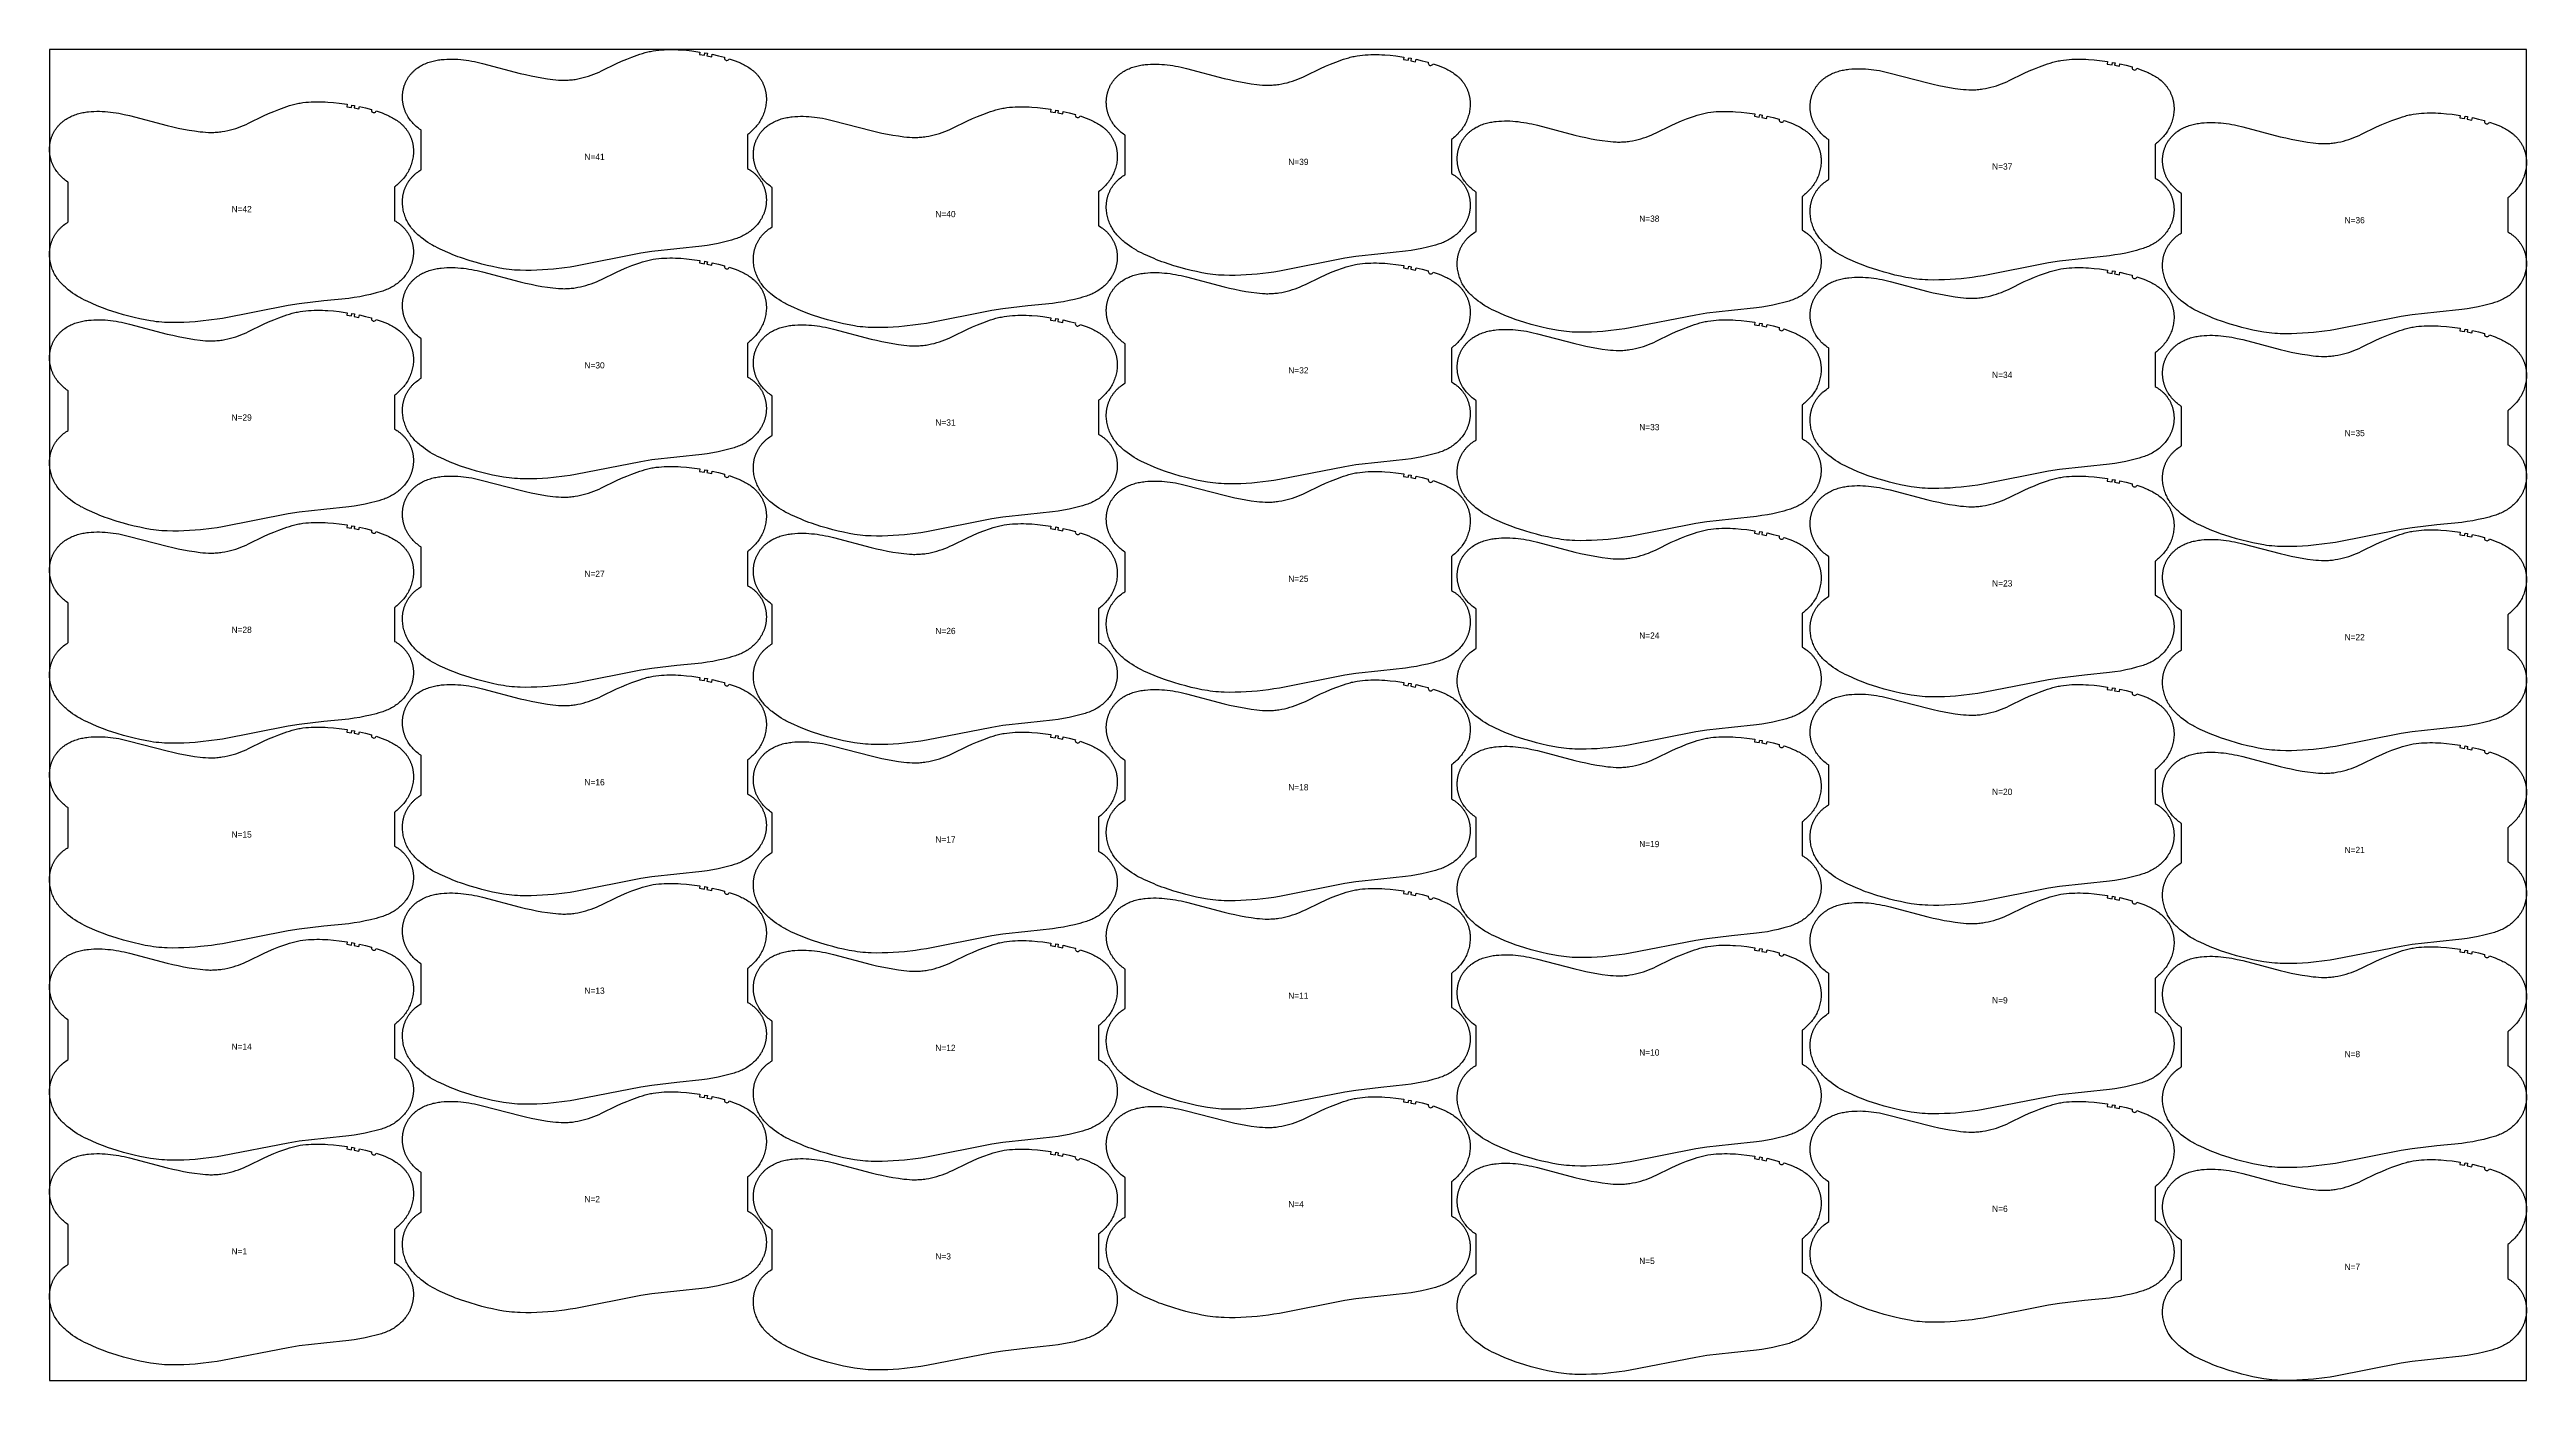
# Model space of a CAD drawing. Header units: inches. Extents: x 0 to 1977, y -12 to 1051.
import ezdxf

# ---------------------------------------------------------------- set-up
doc = ezdxf.new("R2010")
doc.units = ezdxf.units.IN

msp = doc.modelspace()

# ---------------------------------------------------------------- texts
at = {"layer": '1'}
for s, p in [('N=41', (426.9323, 962.5217)), ('N=39', (988.7323, 958.5237)), ('N=37', (1550.5323, 954.8527)), ('N=42', (145.2323, 920.8397)), ('N=40', (707.0323, 916.8417)), ('N=38', (1268.8323, 913.1707)), ('N=36', (1831.8323, 911.9297)), ('N=30', (426.9323, 796.0907)), ('N=32', (988.7323, 792.0927)), ('N=34', (1550.5323, 788.4217)), ('N=29', (145.2323, 754.4087)), ('N=31', (707.0323, 750.4107)), ('N=33', (1268.8323, 746.7397)), ('N=35', (1831.8323, 741.9987)), ('N=27', (426.9323, 629.6597)), ('N=25', (988.7323, 625.6617)), ('N=23', (1550.5323, 621.9907)), ('N=28', (145.2323, 584.9777)), ('N=26', (707.0323, 583.9797)), ('N=24', (1268.8323, 580.3087)), ('N=22', (1831.8323, 579.0677)), ('N=16', (426.9323, 463.2287)), ('N=18', (988.7323, 459.2307)), ('N=20', (1550.5323, 455.5597)), ('N=15', (145.2323, 421.5467)), ('N=17', (707.0323, 417.5487)), ('N=19', (1268.8323, 413.8777)), ('N=21', (1831.8323, 409.1367)), ('N=13', (426.9323, 296.7977)), ('N=11', (988.7323, 292.7997)), ('N=9', (1550.5323, 289.1287)), ('N=14', (145.2323, 252.1157)), ('N=12', (707.0323, 251.1177)), ('N=10', (1268.8323, 247.4467)), ('N=8', (1831.8323, 246.2057)), ('N=2', (426.9323, 130.3667)), ('N=4', (988.7323, 126.3687)), ('N=6', (1550.5323, 122.6977)), ('N=1', (145.2323, 88.6847)), ('N=3', (707.0323, 84.6867)), ('N=5', (1268.8323, 81.0157)), ('N=7', (1831.8323, 76.2747))]:
    msp.add_text(s, height=5, dxfattribs=at).set_placement(p)

# ---------------------------------------------------------------- linework, layer by layer
at = {"layer": '1'}
for points in [[(0, -11.91), (1977.0647, -11.91), (1977.0647, 1050.7065), (0, 1050.7065), (0, -11.91)], [(542.542, 1043.3924), (547.3027, 1041.7157), (549.3597, 1040.8856), (551.3891, 1039.9903), (552.3921, 1039.5166), (553.3865, 1039.0247), (554.3718, 1038.5139), (555.3474, 1037.9835), (556.3124, 1037.4329), (557.265, 1036.8607), (558.203, 1036.2656), (559.1243, 1035.6462), (560.0267, 1035.0011), (560.908, 1034.329), (561.7662, 1033.6285), (562.1859, 1033.2672), (562.599, 1032.8982), (563.0052, 1032.5216), (563.4044, 1032.1372), (563.7964, 1031.7454), (564.1812, 1031.3463), (564.5585, 1030.9399), (564.9281, 1030.5265), (565.2901, 1030.1063), (565.6441, 1029.6792), (565.9902, 1029.2456), (566.328, 1028.8055), (566.6576, 1028.3591), (566.9787, 1027.9066), (567.2911, 1027.4481), (567.5949, 1026.9837), (567.8897, 1026.5136), (568.1755, 1026.0379), (568.4522, 1025.5569), (568.7195, 1025.0706), (568.9776, 1024.5793), (569.2261, 1024.0831), (569.4651, 1023.5823), (569.6945, 1023.0771), (569.9142, 1022.5676), (570.124, 1022.054), (570.3239, 1021.5365), (570.5138, 1021.0153), (570.6936, 1020.4906), (570.8633, 1019.9626), (571.0226, 1019.4315), (571.1716, 1018.8974), (571.3101, 1018.3606), (571.4381, 1017.8212), (571.5554, 1017.2795), (571.6622, 1016.7356), (571.7585, 1016.1897), (571.8443, 1015.6421), (571.9198, 1015.0928), (571.985, 1014.5422), (572.0401, 1013.9904), (572.0849, 1013.4376), (572.1198, 1012.884), (572.1446, 1012.3297), (572.1596, 1011.7751), (572.1647, 1011.2203), (572.16, 1010.6654), (572.1457, 1010.1107), (572.0882, 1009.0027), (571.9929, 1007.8976), (571.8603, 1006.7965), (571.6912, 1005.7004), (571.486, 1004.6104), (571.2455, 1003.5274), (570.9703, 1002.4523), (570.661, 1001.3863), (570.3181, 1000.3301), (569.9424, 999.285), (569.5339, 998.2522), (569.0928, 997.2332), (568.619, 996.2294), (568.1129, 995.2421), (567.5743, 994.2728), (567.0035, 993.3229), (566.4006, 992.3938), (565.7659, 991.4865), (565.1012, 990.6008), (564.4086, 989.7361), (563.6903, 988.8916), (562.9483, 988.0667), (562.1848, 987.2608), (561.4018, 986.4733), (560.6014, 985.7035), (559.7856, 984.9508), (558.9552, 984.2146), (558.1111, 983.4946), (557.2539, 982.7902), (557.1647, 982.7207), (557.1647, 955.7111), (557.9841, 955.2396), (558.9269, 954.6539), (559.8488, 954.0362), (560.3014, 953.7154), (560.7482, 953.3867), (561.189, 953.05), (561.6236, 952.7054), (562.0518, 952.3529), (562.4733, 951.9925), (562.888, 951.6243), (563.2956, 951.2483), (563.696, 950.8645), (564.089, 950.473), (564.4744, 950.074), (564.8521, 949.6676), (565.2219, 949.2539), (565.5836, 948.8333), (565.937, 948.4056), (566.282, 947.9712), (566.6184, 947.5302), (566.946, 947.0826), (567.2647, 946.6287), (567.5743, 946.1686), (567.8746, 945.7025), (568.1654, 945.2304), (568.4467, 944.7526), (568.7182, 944.2692), (568.9797, 943.7803), (569.2312, 943.2861), (569.4727, 942.787), (569.7041, 942.283), (569.9253, 941.7745), (570.1364, 941.2616), (570.3372, 940.7446), (570.5278, 940.2236), (570.7081, 939.699), (570.878, 939.1709), (571.0375, 938.6395), (571.1865, 938.1051), (571.3251, 937.5679), (571.4531, 937.0281), (571.5705, 936.486), (571.6773, 935.9417), (571.7735, 935.3955), (571.859, 934.8476), (571.9339, 934.2981), (571.9982, 933.7473), (572.0521, 933.1954), (572.0954, 932.6425), (572.1283, 932.0888), (572.1508, 931.5346), (572.1629, 930.98), (572.1647, 930.4252), (572.1561, 929.8705), (572.1374, 929.3159), (572.1084, 928.7618), (572.0692, 928.2082), (572.0198, 927.6555), (571.9604, 927.1037), (571.8909, 926.5531), (571.8113, 926.0039), (571.7217, 925.4562), (571.6221, 924.9103), (571.5126, 924.3664), (571.3931, 923.8246), (571.2636, 923.2851), (571.1243, 922.7482), (570.9751, 922.214), (570.8161, 921.6827), (570.6472, 921.1545), (570.4686, 920.6296), (570.2801, 920.1082), (570.082, 919.5905), (569.8741, 919.0767), (569.6565, 918.567), (569.4293, 918.0615), (569.1925, 917.5604), (568.9465, 917.0638), (568.6913, 916.5717), (568.4271, 916.0843), (568.1541, 915.6016), (567.8725, 915.1239), (567.5825, 914.651), (566.9777, 913.7207), (566.3411, 912.8114), (565.6742, 911.9239), (564.9784, 911.059), (564.2548, 910.2175), (563.5046, 909.4), (562.7287, 908.6071), (561.928, 907.8393), (561.1035, 907.0973), (560.256, 906.3816), (559.3865, 905.6927), (558.496, 905.0314), (557.5854, 904.398), (556.6559, 903.7926), (555.7086, 903.2152), (554.7447, 902.6656), (553.7654, 902.1438), (552.7719, 901.6497), (551.7653, 901.1833), (550.7469, 900.7445), (549.7177, 900.3327), (548.679, 899.9459), (547.632, 899.5814), (546.5777, 899.2366), (544.4523, 898.5957), (542.3121, 898.0022), (538.0118, 896.9034), (533.6862, 895.9185), (529.3331, 895.0561), (524.9555, 894.3283), (520.5583, 893.7364), (500.6985, 891.6504), (480.8509, 889.4513), (472.089, 888.0398), (419.8384, 877.7684), (415.4562, 877.0707), (411.0614, 876.453), (402.2474, 875.4144), (397.827, 875.0241), (393.3996, 874.7233), (388.9675, 874.5065), (384.5317, 874.3749), (380.0937, 874.337), (375.6573, 874.426), (373.4411, 874.5297), (371.2274, 874.6761), (369.017, 874.8662), (366.811, 875.1012), (364.6102, 875.3815), (362.415, 875.7043), (358.0424, 876.4629), (353.6944, 877.3496), (349.3694, 878.3428), (345.0659, 879.4257), (340.7859, 880.5967), (335.6752, 882.1166), (328.0798, 884.5718), (325.9874, 885.3091), (323.9106, 886.0869), (321.8521, 886.9108), (319.808, 887.7716), (311.6882, 891.3653), (309.6831, 892.3142), (307.705, 893.3154), (306.7289, 893.8407), (305.762, 894.3831), (303.8559, 895.5169), (301.9868, 896.7123), (300.1549, 897.965), (298.3612, 899.2721), (296.6107, 900.6359), (295.7536, 901.3402), (294.9094, 902.0603), (294.0791, 902.7964), (293.2632, 903.5491), (292.4629, 904.3189), (291.6799, 905.1064), (290.9163, 905.9123), (290.1744, 906.7372), (289.456, 907.5817), (288.7635, 908.4465), (288.0988, 909.3322), (287.4641, 910.2394), (286.8611, 911.1685), (286.2903, 912.1184), (285.7518, 913.0877), (285.2456, 914.075), (284.7719, 915.0789), (284.3308, 916.0979), (283.9223, 917.1306), (283.5465, 918.1758), (283.2037, 919.2319), (282.8944, 920.298), (282.6191, 921.373), (282.3786, 922.4561), (282.1735, 923.5461), (282.0043, 924.6421), (281.8718, 925.7432), (281.7765, 926.8483), (281.719, 927.9563), (281.7047, 928.511), (281.7, 929.0659), (281.7051, 929.6207), (281.72, 930.1754), (281.7449, 930.7296), (281.7797, 931.2832), (281.8246, 931.836), (281.8796, 932.3878), (281.9449, 932.9385), (282.0204, 933.4877), (282.1062, 934.0353), (282.2025, 934.5812), (282.3092, 935.1251), (282.4266, 935.6669), (282.5546, 936.2062), (282.6931, 936.743), (282.8421, 937.2771), (283.0014, 937.8082), (283.171, 938.3362), (283.3509, 938.8609), (283.5408, 939.3821), (283.7407, 939.8996), (283.9505, 940.4132), (284.1702, 940.9227), (284.3995, 941.428), (284.6385, 941.9288), (284.8871, 942.4249), (285.1451, 942.9162), (285.4125, 943.4025), (285.6891, 943.8836), (285.9749, 944.3592), (286.2698, 944.8293), (286.5735, 945.2937), (286.886, 945.7522), (287.2071, 946.2048), (287.5366, 946.6512), (287.8745, 947.0912), (288.2205, 947.5249), (288.5746, 947.9519), (288.9365, 948.3722), (289.3062, 948.7856), (289.6835, 949.1919), (290.0682, 949.5911), (290.4603, 949.9829), (290.8595, 950.3672), (291.2657, 950.7439), (291.6788, 951.1128), (292.0985, 951.4742), (292.9566, 952.1747), (293.838, 952.8468), (294.7403, 953.4918), (295.6616, 954.1112), (296.5996, 954.7063), (296.7, 954.7666), (296.7, 986.2783), (296.2792, 986.5524), (295.3686, 987.1858), (294.4781, 987.8471), (293.6087, 988.5359), (292.7612, 989.2516), (291.9366, 989.9937), (291.136, 990.7615), (290.36, 991.5544), (289.6098, 992.3719), (288.8863, 993.2134), (288.1904, 994.0783), (287.5235, 994.9657), (286.887, 995.8751), (286.2822, 996.8054), (285.9921, 997.2782), (285.7105, 997.756), (285.4375, 998.2386), (285.1734, 998.7261), (284.9182, 999.2181), (284.6721, 999.7148), (284.4354, 1000.2159), (284.2082, 1000.7214), (283.9906, 1001.2311), (283.7827, 1001.7449), (283.5845, 1002.2626), (283.3961, 1002.784), (283.2174, 1003.3089), (283.0486, 1003.837), (282.8895, 1004.3683), (282.7404, 1004.9026), (282.601, 1005.4395), (282.4716, 1005.979), (282.3521, 1006.5208), (282.2425, 1007.0647), (282.143, 1007.6106), (282.0534, 1008.1583), (281.9738, 1008.7075), (281.9043, 1009.2581), (281.8448, 1009.8099), (281.7955, 1010.3626), (281.7563, 1010.9162), (281.7273, 1011.4703), (281.7085, 1012.0248), (281.7, 1012.5796), (281.7018, 1013.1344), (281.7139, 1013.6889), (281.7364, 1014.2432), (281.7693, 1014.7968), (281.8126, 1015.3497), (281.8664, 1015.9017), (281.9308, 1016.4525), (282.0057, 1017.0019), (282.0912, 1017.5499), (282.1874, 1018.0961), (282.2942, 1018.6404), (282.4116, 1019.1825), (282.5396, 1019.7223), (282.6782, 1020.2595), (282.8272, 1020.7939), (282.9867, 1021.3252), (283.1566, 1021.8533), (283.3369, 1022.378), (283.5274, 1022.8989), (283.7283, 1023.416), (283.9394, 1023.9289), (284.1606, 1024.4374), (284.392, 1024.9414), (284.6335, 1025.4405), (284.885, 1025.9346), (285.1465, 1026.4235), (285.418, 1026.907), (285.6992, 1027.3848), (285.9901, 1027.8568), (286.2904, 1028.323), (286.6, 1028.7831), (286.9187, 1029.237), (287.2463, 1029.6845), (287.5827, 1030.1256), (287.9277, 1030.56), (288.2811, 1030.9876), (288.6428, 1031.4083), (289.0125, 1031.8219), (289.3902, 1032.2283), (289.7756, 1032.6273), (290.1687, 1033.0188), (290.5691, 1033.4027), (290.9767, 1033.7787), (291.3914, 1034.1469), (291.8129, 1034.5073), (292.2411, 1034.8598), (292.6756, 1035.2044), (293.1164, 1035.541), (293.5632, 1035.8698), (294.0159, 1036.1906), (294.9378, 1036.8083), (295.8805, 1037.394), (296.8425, 1037.9475), (297.822, 1038.4687), (298.8176, 1038.9575), (299.828, 1039.4144), (300.8519, 1039.84), (301.8883, 1040.2348), (302.9358, 1040.5995), (303.9932, 1040.9346), (305.0595, 1041.2407), (306.1333, 1041.5184), (307.2136, 1041.7684), (308.2997, 1041.9919), (309.3907, 1042.1903), (310.4862, 1042.365), (311.5853, 1042.5173), (312.6875, 1042.6485), (314.8982, 1042.8534), (317.1135, 1042.9888), (319.3312, 1043.0578), (321.5496, 1043.0618), (323.767, 1043.002), (325.9819, 1042.8805), (328.1932, 1042.7015), (330.4002, 1042.4697), (332.602, 1042.1901), (334.7977, 1041.8664), (336.9862, 1041.4987), (339.1664, 1041.086), (341.337, 1040.6275), (345.65, 1039.5869), (375.696, 1031.6969), (380.0136, 1030.671), (384.3485, 1029.7213), (388.7006, 1028.8536), (393.0676, 1028.0657), (397.4484, 1027.3615), (401.8472, 1026.776), (404.0548, 1026.5423), (406.2668, 1026.3611), (408.482, 1026.2447), (409.5904, 1026.2145), (410.6992, 1026.2051), (411.808, 1026.2177), (412.9165, 1026.2521), (414.0243, 1026.3081), (415.131, 1026.3854), (416.2362, 1026.4835), (417.3394, 1026.6022), (418.4402, 1026.7411), (419.5383, 1026.8998), (421.7247, 1027.2753), (423.8972, 1027.7244), (426.0547, 1028.2426), (428.1962, 1028.8254), (430.3203, 1029.4693), (432.4247, 1030.1742), (434.5068, 1030.9409), (436.5639, 1031.7703), (438.595, 1032.6607), (440.6047, 1033.5997), (452.5462, 1039.4874), (456.5933, 1041.3071), (460.6892, 1043.0155), (464.8227, 1044.628), (471.089, 1046.8778), (473.1985, 1047.5674), (475.3232, 1048.2044), (476.3921, 1048.4981), (477.4661, 1048.7728), (478.5453, 1049.0268), (479.6294, 1049.2603), (480.7179, 1049.4738), (481.8103, 1049.6679), (484.0048, 1050.0001), (486.2089, 1050.261), (488.4191, 1050.4556), (490.6335, 1050.5902), (492.8508, 1050.6715), (495.0696, 1050.7065), (497.2886, 1050.7007), (499.507, 1050.6551), (501.7241, 1050.5694), (503.9391, 1050.4436), (508.3612, 1050.077), (512.7722, 1049.5872), (519.1664, 1048.7127), (518.8664, 1046.7353), (522.7772, 1046.1041), (523.1153, 1048.0754), (525.0847, 1047.7266), (524.7249, 1045.7593), (528.5997, 1045.0005), (529.01, 1046.958), (533.8729, 1045.799), (538.714, 1044.5524), (538.6335, 1043.9351), (538.7466, 1043.323), (539.0424, 1042.7753), (539.4924, 1042.3451), (540.0527, 1042.074), (540.6693, 1041.9884), (541.2824, 1042.0965), (541.8325, 1042.3879), (542.2664, 1042.8342), (542.542, 1043.3924)], [(1104.342, 1039.3944), (1109.1027, 1037.7177), (1111.1597, 1036.8876), (1113.1891, 1035.9923), (1114.1921, 1035.5186), (1115.1865, 1035.0267), (1116.1718, 1034.5159), (1117.1474, 1033.9855), (1118.1124, 1033.4349), (1119.065, 1032.8627), (1120.003, 1032.2676), (1120.9243, 1031.6482), (1121.8267, 1031.0031), (1122.708, 1030.331), (1123.5662, 1029.6305), (1123.9859, 1029.2692), (1124.399, 1028.9002), (1124.8052, 1028.5236), (1125.2044, 1028.1392), (1125.5964, 1027.7474), (1125.9812, 1027.3483), (1126.3585, 1026.9419), (1126.7281, 1026.5285), (1127.0901, 1026.1083), (1127.4441, 1025.6812), (1127.7902, 1025.2476), (1128.128, 1024.8075), (1128.4576, 1024.3611), (1128.7787, 1023.9086), (1129.0911, 1023.4501), (1129.3949, 1022.9857), (1129.6897, 1022.5156), (1129.9755, 1022.0399), (1130.2522, 1021.5589), (1130.5195, 1021.0726), (1130.7776, 1020.5813), (1131.0261, 1020.0851), (1131.2651, 1019.5843), (1131.4945, 1019.0791), (1131.7142, 1018.5696), (1131.924, 1018.056), (1132.1239, 1017.5385), (1132.3138, 1017.0173), (1132.4936, 1016.4926), (1132.6633, 1015.9646), (1132.8226, 1015.4335), (1132.9716, 1014.8994), (1133.1101, 1014.3626), (1133.2381, 1013.8232), (1133.3554, 1013.2815), (1133.4622, 1012.7376), (1133.5585, 1012.1917), (1133.6443, 1011.6441), (1133.7198, 1011.0948), (1133.785, 1010.5442), (1133.8401, 1009.9924), (1133.8849, 1009.4396), (1133.9198, 1008.886), (1133.9446, 1008.3317), (1133.9596, 1007.7771), (1133.9647, 1007.2223), (1133.96, 1006.6674), (1133.9457, 1006.1127), (1133.8882, 1005.0047), (1133.7929, 1003.8996), (1133.6603, 1002.7985), (1133.4912, 1001.7024), (1133.286, 1000.6124), (1133.0455, 999.5294), (1132.7703, 998.4543), (1132.461, 997.3883), (1132.1181, 996.3321), (1131.7424, 995.287), (1131.3339, 994.2542), (1130.8928, 993.2352), (1130.419, 992.2314), (1129.9129, 991.2441), (1129.3743, 990.2748), (1128.8035, 989.3249), (1128.2006, 988.3958), (1127.5659, 987.4885), (1126.9012, 986.6028), (1126.2086, 985.7381), (1125.4903, 984.8936), (1124.7483, 984.0687), (1123.9848, 983.2628), (1123.2018, 982.4753), (1122.4014, 981.7055), (1121.5856, 980.9528), (1120.7552, 980.2166), (1119.9111, 979.4966), (1119.0539, 978.7922), (1118.9647, 978.7227), (1118.9647, 951.7131), (1119.7841, 951.2416), (1120.7269, 950.6559), (1121.6488, 950.0382), (1122.1014, 949.7174), (1122.5482, 949.3887), (1122.989, 949.052), (1123.4236, 948.7074), (1123.8518, 948.3549), (1124.2733, 947.9945), (1124.688, 947.6263), (1125.0956, 947.2503), (1125.496, 946.8665), (1125.889, 946.475), (1126.2744, 946.076), (1126.6521, 945.6696), (1127.0219, 945.2559), (1127.3836, 944.8353), (1127.737, 944.4076), (1128.082, 943.9732), (1128.4184, 943.5322), (1128.746, 943.0846), (1129.0647, 942.6307), (1129.3743, 942.1706), (1129.6746, 941.7045), (1129.9654, 941.2324), (1130.2467, 940.7546), (1130.5182, 940.2712), (1130.7797, 939.7823), (1131.0312, 939.2881), (1131.2727, 938.789), (1131.5041, 938.285), (1131.7253, 937.7765), (1131.9364, 937.2636), (1132.1372, 936.7466), (1132.3278, 936.2256), (1132.5081, 935.701), (1132.678, 935.1729), (1132.8375, 934.6415), (1132.9865, 934.1071), (1133.1251, 933.5699), (1133.2531, 933.0301), (1133.3705, 932.488), (1133.4773, 931.9437), (1133.5735, 931.3975), (1133.659, 930.8496), (1133.7339, 930.3001), (1133.7982, 929.7493), (1133.8521, 929.1974), (1133.8954, 928.6445), (1133.9283, 928.0908), (1133.9508, 927.5366), (1133.9629, 926.982), (1133.9647, 926.4272), (1133.9561, 925.8725), (1133.9374, 925.3179), (1133.9084, 924.7638), (1133.8692, 924.2102), (1133.8198, 923.6575), (1133.7604, 923.1057), (1133.6909, 922.5551), (1133.6113, 922.0059), (1133.5217, 921.4582), (1133.4221, 920.9123), (1133.3126, 920.3684), (1133.1931, 919.8266), (1133.0636, 919.2871), (1132.9243, 918.7502), (1132.7751, 918.216), (1132.6161, 917.6847), (1132.4472, 917.1565), (1132.2686, 916.6316), (1132.0801, 916.1102), (1131.882, 915.5925), (1131.6741, 915.0787), (1131.4565, 914.569), (1131.2293, 914.0635), (1130.9925, 913.5624), (1130.7465, 913.0658), (1130.4913, 912.5737), (1130.2271, 912.0863), (1129.9541, 911.6036), (1129.6725, 911.1259), (1129.3825, 910.653), (1128.7777, 909.7227), (1128.1411, 908.8134), (1127.4742, 907.9259), (1126.7784, 907.061), (1126.0548, 906.2195), (1125.3046, 905.402), (1124.5287, 904.6091), (1123.728, 903.8413), (1122.9035, 903.0993), (1122.056, 902.3836), (1121.1865, 901.6947), (1120.296, 901.0334), (1119.3854, 900.4), (1118.4559, 899.7946), (1117.5086, 899.2172), (1116.5447, 898.6676), (1115.5654, 898.1458), (1114.5719, 897.6517), (1113.5653, 897.1853), (1112.5469, 896.7465), (1111.5177, 896.3347), (1110.479, 895.9479), (1109.432, 895.5834), (1108.3777, 895.2386), (1106.2523, 894.5977), (1104.1121, 894.0042), (1099.8118, 892.9054), (1095.4862, 891.9205), (1091.1331, 891.0581), (1086.7555, 890.3303), (1082.3583, 889.7384), (1062.4985, 887.6524), (1042.6509, 885.4533), (1033.889, 884.0418), (981.6384, 873.7704), (977.2562, 873.0727), (972.8614, 872.455), (964.0474, 871.4164), (959.627, 871.0261), (955.1996, 870.7253), (950.7675, 870.5085), (946.3317, 870.3769), (941.8937, 870.339), (937.4573, 870.428), (935.2411, 870.5317), (933.0274, 870.6781), (930.817, 870.8682), (928.611, 871.1032), (926.4102, 871.3835), (924.215, 871.7063), (919.8424, 872.4649), (915.4944, 873.3516), (911.1694, 874.3448), (906.8659, 875.4277), (902.5859, 876.5987), (897.4752, 878.1186), (889.8798, 880.5738), (887.7874, 881.3111), (885.7106, 882.0889), (883.6521, 882.9128), (881.608, 883.7736), (873.4882, 887.3673), (871.4831, 888.3162), (869.505, 889.3174), (868.5289, 889.8427), (867.562, 890.3851), (865.6559, 891.5189), (863.7868, 892.7143), (861.9549, 893.967), (860.1612, 895.2741), (858.4107, 896.6379), (857.5536, 897.3422), (856.7094, 898.0623), (855.8791, 898.7984), (855.0632, 899.5511), (854.2629, 900.3209), (853.4799, 901.1084), (852.7163, 901.9143), (851.9744, 902.7392), (851.256, 903.5837), (850.5635, 904.4485), (849.8988, 905.3342), (849.2641, 906.2414), (848.6611, 907.1705), (848.0903, 908.1204), (847.5518, 909.0897), (847.0456, 910.077), (846.5719, 911.0809), (846.1308, 912.0999), (845.7223, 913.1326), (845.3465, 914.1778), (845.0037, 915.2339), (844.6944, 916.3), (844.4191, 917.375), (844.1786, 918.4581), (843.9735, 919.5481), (843.8043, 920.6441), (843.6718, 921.7452), (843.5765, 922.8503), (843.519, 923.9583), (843.5047, 924.513), (843.5, 925.0679), (843.5051, 925.6227), (843.52, 926.1774), (843.5449, 926.7316), (843.5797, 927.2852), (843.6246, 927.838), (843.6796, 928.3898), (843.7449, 928.9405), (843.8204, 929.4897), (843.9062, 930.0373), (844.0025, 930.5832), (844.1092, 931.1271), (844.2266, 931.6689), (844.3546, 932.2082), (844.4931, 932.745), (844.6421, 933.2791), (844.8014, 933.8102), (844.971, 934.3382), (845.1509, 934.8629), (845.3408, 935.3841), (845.5407, 935.9016), (845.7505, 936.4152), (845.9702, 936.9247), (846.1995, 937.43), (846.4385, 937.9308), (846.6871, 938.4269), (846.9451, 938.9182), (847.2125, 939.4045), (847.4891, 939.8856), (847.7749, 940.3612), (848.0698, 940.8313), (848.3735, 941.2957), (848.686, 941.7542), (849.0071, 942.2068), (849.3366, 942.6532), (849.6745, 943.0932), (850.0205, 943.5269), (850.3746, 943.9539), (850.7365, 944.3742), (851.1062, 944.7876), (851.4835, 945.1939), (851.8682, 945.5931), (852.2603, 945.9849), (852.6595, 946.3692), (853.0657, 946.7459), (853.4788, 947.1148), (853.8985, 947.4762), (854.7566, 948.1767), (855.638, 948.8488), (856.5403, 949.4938), (857.4616, 950.1132), (858.3996, 950.7083), (858.5, 950.7686), (858.5, 982.2803), (858.0792, 982.5544), (857.1686, 983.1878), (856.2781, 983.8491), (855.4087, 984.5379), (854.5612, 985.2536), (853.7366, 985.9957), (852.936, 986.7635), (852.16, 987.5564), (851.4098, 988.3739), (850.6863, 989.2154), (849.9904, 990.0803), (849.3235, 990.9677), (848.687, 991.8771), (848.0822, 992.8074), (847.7921, 993.2802), (847.5105, 993.758), (847.2375, 994.2406), (846.9734, 994.7281), (846.7182, 995.2201), (846.4721, 995.7168), (846.2354, 996.2179), (846.0082, 996.7234), (845.7906, 997.2331), (845.5827, 997.7469), (845.3845, 998.2646), (845.1961, 998.786), (845.0174, 999.3109), (844.8486, 999.839), (844.6895, 1000.3703), (844.5404, 1000.9046), (844.401, 1001.4415), (844.2716, 1001.981), (844.1521, 1002.5228), (844.0425, 1003.0667), (843.943, 1003.6126), (843.8534, 1004.1603), (843.7738, 1004.7095), (843.7043, 1005.2601), (843.6448, 1005.8119), (843.5955, 1006.3646), (843.5563, 1006.9182), (843.5273, 1007.4723), (843.5085, 1008.0268), (843.5, 1008.5816), (843.5018, 1009.1364), (843.5139, 1009.6909), (843.5364, 1010.2452), (843.5693, 1010.7988), (843.6126, 1011.3517), (843.6664, 1011.9037), (843.7308, 1012.4545), (843.8057, 1013.0039), (843.8912, 1013.5519), (843.9874, 1014.0981), (844.0942, 1014.6424), (844.2116, 1015.1845), (844.3396, 1015.7243), (844.4782, 1016.2615), (844.6272, 1016.7959), (844.7867, 1017.3272), (844.9566, 1017.8553), (845.1369, 1018.38), (845.3274, 1018.9009), (845.5283, 1019.418), (845.7394, 1019.9309), (845.9606, 1020.4394), (846.192, 1020.9434), (846.4335, 1021.4425), (846.685, 1021.9366), (846.9465, 1022.4255), (847.218, 1022.909), (847.4992, 1023.3868), (847.7901, 1023.8588), (848.0904, 1024.325), (848.4, 1024.7851), (848.7187, 1025.239), (849.0463, 1025.6865), (849.3827, 1026.1276), (849.7277, 1026.562), (850.0811, 1026.9896), (850.4428, 1027.4103), (850.8125, 1027.8239), (851.1902, 1028.2303), (851.5756, 1028.6293), (851.9687, 1029.0208), (852.3691, 1029.4047), (852.7767, 1029.7807), (853.1914, 1030.1489), (853.6129, 1030.5093), (854.0411, 1030.8618), (854.4756, 1031.2064), (854.9164, 1031.543), (855.3632, 1031.8718), (855.8159, 1032.1926), (856.7378, 1032.8103), (857.6805, 1033.396), (858.6425, 1033.9495), (859.622, 1034.4707), (860.6176, 1034.9595), (861.628, 1035.4164), (862.6519, 1035.842), (863.6883, 1036.2368), (864.7358, 1036.6015), (865.7932, 1036.9366), (866.8595, 1037.2427), (867.9333, 1037.5204), (869.0136, 1037.7704), (870.0997, 1037.9939), (871.1907, 1038.1923), (872.2862, 1038.367), (873.3853, 1038.5193), (874.4875, 1038.6505), (876.6982, 1038.8554), (878.9135, 1038.9908), (881.1312, 1039.0598), (883.3496, 1039.0638), (885.567, 1039.004), (887.7819, 1038.8825), (889.9932, 1038.7035), (892.2002, 1038.4717), (894.402, 1038.1921), (896.5977, 1037.8684), (898.7862, 1037.5007), (900.9664, 1037.088), (903.137, 1036.6295), (907.45, 1035.5889), (937.496, 1027.6989), (941.8136, 1026.673), (946.1485, 1025.7233), (950.5006, 1024.8556), (954.8676, 1024.0677), (959.2484, 1023.3635), (963.6472, 1022.778), (965.8548, 1022.5443), (968.0668, 1022.3631), (970.282, 1022.2467), (971.3904, 1022.2165), (972.4992, 1022.2071), (973.608, 1022.2197), (974.7165, 1022.2541), (975.8243, 1022.3101), (976.931, 1022.3874), (978.0362, 1022.4855), (979.1394, 1022.6042), (980.2402, 1022.7431), (981.3383, 1022.9018), (983.5247, 1023.2773), (985.6972, 1023.7264), (987.8547, 1024.2446), (989.9962, 1024.8274), (992.1203, 1025.4713), (994.2247, 1026.1762), (996.3068, 1026.9429), (998.3639, 1027.7723), (1000.395, 1028.6627), (1002.4047, 1029.6017), (1014.3462, 1035.4894), (1018.3933, 1037.3091), (1022.4892, 1039.0175), (1026.6227, 1040.63), (1032.889, 1042.8798), (1034.9985, 1043.5694), (1037.1232, 1044.2064), (1038.1921, 1044.5001), (1039.2661, 1044.7748), (1040.3453, 1045.0288), (1041.4294, 1045.2623), (1042.5179, 1045.4758), (1043.6103, 1045.6699), (1045.8048, 1046.0021), (1048.0089, 1046.263), (1050.2191, 1046.4576), (1052.4335, 1046.5922), (1054.6508, 1046.6735), (1056.8696, 1046.7085), (1059.0886, 1046.7027), (1061.307, 1046.6571), (1063.5241, 1046.5714), (1065.7391, 1046.4456), (1070.1612, 1046.079), (1074.5722, 1045.5892), (1080.9664, 1044.7147), (1080.6664, 1042.7373), (1084.5772, 1042.1061), (1084.9153, 1044.0774), (1086.8847, 1043.7286), (1086.5249, 1041.7613), (1090.3997, 1041.0025), (1090.81, 1042.96), (1095.6729, 1041.801), (1100.514, 1040.5544), (1100.4335, 1039.9371), (1100.5466, 1039.325), (1100.8424, 1038.7773), (1101.2924, 1038.3471), (1101.8527, 1038.076), (1102.4693, 1037.9904), (1103.0824, 1038.0985), (1103.6325, 1038.3899), (1104.0664, 1038.8362), (1104.342, 1039.3944)], [(1666.142, 1035.7234), (1670.9027, 1034.0467), (1672.9597, 1033.2166), (1674.9891, 1032.3213), (1675.9921, 1031.8476), (1676.9865, 1031.3557), (1677.9718, 1030.8449), (1678.9474, 1030.3145), (1679.9124, 1029.7639), (1680.865, 1029.1917), (1681.803, 1028.5966), (1682.7243, 1027.9772), (1683.6267, 1027.3321), (1684.508, 1026.66), (1685.3662, 1025.9595), (1685.7859, 1025.5982), (1686.199, 1025.2292), (1686.6052, 1024.8526), (1687.0044, 1024.4682), (1687.3964, 1024.0764), (1687.7812, 1023.6773), (1688.1585, 1023.2709), (1688.5281, 1022.8575), (1688.8901, 1022.4373), (1689.2441, 1022.0102), (1689.5902, 1021.5766), (1689.928, 1021.1365), (1690.2576, 1020.6901), (1690.5787, 1020.2376), (1690.8911, 1019.7791), (1691.1949, 1019.3147), (1691.4897, 1018.8446), (1691.7755, 1018.3689), (1692.0522, 1017.8879), (1692.3195, 1017.4016), (1692.5776, 1016.9103), (1692.8261, 1016.4141), (1693.0651, 1015.9133), (1693.2945, 1015.4081), (1693.5142, 1014.8986), (1693.724, 1014.385), (1693.9239, 1013.8675), (1694.1138, 1013.3463), (1694.2936, 1012.8216), (1694.4633, 1012.2936), (1694.6226, 1011.7625), (1694.7716, 1011.2284), (1694.9101, 1010.6916), (1695.0381, 1010.1522), (1695.1554, 1009.6105), (1695.2622, 1009.0666), (1695.3585, 1008.5207), (1695.4443, 1007.9731), (1695.5198, 1007.4238), (1695.585, 1006.8732), (1695.6401, 1006.3214), (1695.6849, 1005.7686), (1695.7198, 1005.215), (1695.7446, 1004.6607), (1695.7596, 1004.1061), (1695.7647, 1003.5513), (1695.76, 1002.9964), (1695.7457, 1002.4417), (1695.6882, 1001.3337), (1695.5929, 1000.2286), (1695.4603, 999.1275), (1695.2912, 998.0314), (1695.086, 996.9414), (1694.8455, 995.8584), (1694.5703, 994.7833), (1694.261, 993.7173), (1693.9181, 992.6611), (1693.5424, 991.616), (1693.1339, 990.5832), (1692.6928, 989.5642), (1692.219, 988.5604), (1691.7129, 987.5731), (1691.1743, 986.6038), (1690.6035, 985.6539), (1690.0006, 984.7248), (1689.3659, 983.8175), (1688.7012, 982.9318), (1688.0086, 982.0671), (1687.2903, 981.2226), (1686.5483, 980.3977), (1685.7848, 979.5918), (1685.0018, 978.8043), (1684.2014, 978.0345), (1683.3856, 977.2818), (1682.5552, 976.5456), (1681.7111, 975.8256), (1680.8539, 975.1212), (1680.7647, 975.0517), (1680.7647, 948.0421), (1681.5841, 947.5706), (1682.5269, 946.9849), (1683.4488, 946.3672), (1683.9014, 946.0464), (1684.3482, 945.7177), (1684.789, 945.381), (1685.2236, 945.0364), (1685.6518, 944.6839), (1686.0733, 944.3235), (1686.488, 943.9553), (1686.8956, 943.5793), (1687.296, 943.1955), (1687.689, 942.804), (1688.0744, 942.405), (1688.4521, 941.9986), (1688.8219, 941.5849), (1689.1836, 941.1643), (1689.537, 940.7366), (1689.882, 940.3022), (1690.2184, 939.8612), (1690.546, 939.4136), (1690.8647, 938.9597), (1691.1743, 938.4996), (1691.4746, 938.0335), (1691.7654, 937.5614), (1692.0467, 937.0836), (1692.3182, 936.6002), (1692.5797, 936.1113), (1692.8312, 935.6171), (1693.0727, 935.118), (1693.3041, 934.614), (1693.5253, 934.1055), (1693.7364, 933.5926), (1693.9372, 933.0756), (1694.1278, 932.5546), (1694.3081, 932.03), (1694.478, 931.5019), (1694.6375, 930.9705), (1694.7865, 930.4361), (1694.9251, 929.8989), (1695.0531, 929.3591), (1695.1705, 928.817), (1695.2773, 928.2727), (1695.3735, 927.7265), (1695.459, 927.1786), (1695.5339, 926.6291), (1695.5982, 926.0783), (1695.6521, 925.5264), (1695.6954, 924.9735), (1695.7283, 924.4198), (1695.7508, 923.8656), (1695.7629, 923.311), (1695.7647, 922.7562), (1695.7561, 922.2015), (1695.7374, 921.6469), (1695.7084, 921.0928), (1695.6692, 920.5392), (1695.6198, 919.9865), (1695.5604, 919.4347), (1695.4909, 918.8841), (1695.4113, 918.3349), (1695.3217, 917.7872), (1695.2221, 917.2413), (1695.1126, 916.6974), (1694.9931, 916.1556), (1694.8636, 915.6161), (1694.7243, 915.0792), (1694.5751, 914.545), (1694.4161, 914.0137), (1694.2472, 913.4855), (1694.0686, 912.9606), (1693.8801, 912.4392), (1693.682, 911.9215), (1693.4741, 911.4077), (1693.2565, 910.898), (1693.0293, 910.3925), (1692.7925, 909.8914), (1692.5465, 909.3948), (1692.2913, 908.9027), (1692.0271, 908.4153), (1691.7541, 907.9326), (1691.4725, 907.4549), (1691.1825, 906.982), (1690.5777, 906.0517), (1689.9411, 905.1424), (1689.2742, 904.2549), (1688.5784, 903.39), (1687.8548, 902.5485), (1687.1046, 901.731), (1686.3287, 900.9381), (1685.528, 900.1703), (1684.7035, 899.4283), (1683.856, 898.7126), (1682.9865, 898.0237), (1682.096, 897.3624), (1681.1854, 896.729), (1680.2559, 896.1236), (1679.3086, 895.5462), (1678.3447, 894.9966), (1677.3654, 894.4748), (1676.3719, 893.9807), (1675.3653, 893.5143), (1674.3469, 893.0755), (1673.3177, 892.6637), (1672.279, 892.2769), (1671.232, 891.9124), (1670.1777, 891.5676), (1668.0523, 890.9267), (1665.9121, 890.3332), (1661.6118, 889.2344), (1657.2862, 888.2495), (1652.9331, 887.3871), (1648.5555, 886.6593), (1644.1583, 886.0674), (1624.2985, 883.9814), (1604.4509, 881.7823), (1595.689, 880.3708), (1543.4384, 870.0994), (1539.0562, 869.4017), (1534.6614, 868.784), (1525.8474, 867.7454), (1521.427, 867.3551), (1516.9996, 867.0543), (1512.5675, 866.8375), (1508.1317, 866.7059), (1503.6937, 866.668), (1499.2573, 866.757), (1497.0411, 866.8607), (1494.8274, 867.0071), (1492.617, 867.1972), (1490.411, 867.4322), (1488.2102, 867.7125), (1486.015, 868.0353), (1481.6424, 868.7939), (1477.2944, 869.6806), (1472.9694, 870.6738), (1468.6659, 871.7567), (1464.3859, 872.9277), (1459.2752, 874.4476), (1451.6798, 876.9028), (1449.5874, 877.6401), (1447.5106, 878.4179), (1445.4521, 879.2418), (1443.408, 880.1026), (1435.2882, 883.6963), (1433.2831, 884.6452), (1431.305, 885.6464), (1430.3289, 886.1717), (1429.362, 886.7141), (1427.4559, 887.8479), (1425.5868, 889.0433), (1423.7549, 890.296), (1421.9612, 891.6031), (1420.2107, 892.9669), (1419.3536, 893.6712), (1418.5094, 894.3913), (1417.6791, 895.1274), (1416.8632, 895.8801), (1416.0629, 896.6499), (1415.2799, 897.4374), (1414.5163, 898.2433), (1413.7744, 899.0682), (1413.056, 899.9127), (1412.3635, 900.7775), (1411.6988, 901.6632), (1411.0641, 902.5704), (1410.4611, 903.4995), (1409.8903, 904.4494), (1409.3518, 905.4187), (1408.8456, 906.406), (1408.3719, 907.4099), (1407.9308, 908.4289), (1407.5223, 909.4616), (1407.1465, 910.5068), (1406.8037, 911.5629), (1406.4944, 912.629), (1406.2191, 913.704), (1405.9786, 914.7871), (1405.7735, 915.8771), (1405.6043, 916.9731), (1405.4718, 918.0742), (1405.3765, 919.1793), (1405.319, 920.2873), (1405.3047, 920.842), (1405.3, 921.3969), (1405.3051, 921.9517), (1405.32, 922.5064), (1405.3449, 923.0606), (1405.3797, 923.6142), (1405.4246, 924.167), (1405.4796, 924.7188), (1405.5449, 925.2695), (1405.6204, 925.8187), (1405.7062, 926.3663), (1405.8025, 926.9122), (1405.9092, 927.4561), (1406.0266, 927.9979), (1406.1546, 928.5372), (1406.2931, 929.074), (1406.4421, 929.6081), (1406.6014, 930.1392), (1406.771, 930.6672), (1406.9509, 931.1919), (1407.1408, 931.7131), (1407.3407, 932.2306), (1407.5505, 932.7442), (1407.7702, 933.2537), (1407.9995, 933.759), (1408.2385, 934.2598), (1408.4871, 934.7559), (1408.7451, 935.2472), (1409.0125, 935.7335), (1409.2891, 936.2146), (1409.5749, 936.6902), (1409.8698, 937.1603), (1410.1735, 937.6247), (1410.486, 938.0832), (1410.8071, 938.5358), (1411.1366, 938.9822), (1411.4745, 939.4222), (1411.8205, 939.8559), (1412.1746, 940.2829), (1412.5365, 940.7032), (1412.9062, 941.1166), (1413.2835, 941.5229), (1413.6682, 941.9221), (1414.0603, 942.3139), (1414.4595, 942.6982), (1414.8657, 943.0749), (1415.2788, 943.4438), (1415.6985, 943.8052), (1416.5566, 944.5057), (1417.438, 945.1778), (1418.3403, 945.8228), (1419.2616, 946.4422), (1420.1996, 947.0373), (1420.3, 947.0976), (1420.3, 978.6093), (1419.8792, 978.8834), (1418.9686, 979.5168), (1418.0781, 980.1781), (1417.2087, 980.8669), (1416.3612, 981.5826), (1415.5366, 982.3247), (1414.736, 983.0925), (1413.96, 983.8854), (1413.2098, 984.7029), (1412.4863, 985.5444), (1411.7904, 986.4093), (1411.1235, 987.2967), (1410.487, 988.2061), (1409.8822, 989.1364), (1409.5921, 989.6092), (1409.3105, 990.087), (1409.0375, 990.5696), (1408.7734, 991.0571), (1408.5182, 991.5491), (1408.2721, 992.0458), (1408.0354, 992.5469), (1407.8082, 993.0524), (1407.5906, 993.5621), (1407.3827, 994.0759), (1407.1845, 994.5936), (1406.9961, 995.115), (1406.8174, 995.6399), (1406.6486, 996.168), (1406.4895, 996.6993), (1406.3404, 997.2336), (1406.201, 997.7705), (1406.0716, 998.31), (1405.9521, 998.8518), (1405.8425, 999.3957), (1405.743, 999.9416), (1405.6534, 1000.4893), (1405.5738, 1001.0385), (1405.5043, 1001.5891), (1405.4448, 1002.1409), (1405.3955, 1002.6936), (1405.3563, 1003.2472), (1405.3273, 1003.8013), (1405.3085, 1004.3558), (1405.3, 1004.9106), (1405.3018, 1005.4654), (1405.3139, 1006.0199), (1405.3364, 1006.5742), (1405.3693, 1007.1278), (1405.4126, 1007.6807), (1405.4664, 1008.2327), (1405.5308, 1008.7835), (1405.6057, 1009.3329), (1405.6912, 1009.8809), (1405.7874, 1010.4271), (1405.8942, 1010.9714), (1406.0116, 1011.5135), (1406.1396, 1012.0533), (1406.2782, 1012.5905), (1406.4272, 1013.1249), (1406.5867, 1013.6562), (1406.7566, 1014.1843), (1406.9369, 1014.709), (1407.1274, 1015.2299), (1407.3283, 1015.747), (1407.5394, 1016.2599), (1407.7606, 1016.7684), (1407.992, 1017.2724), (1408.2335, 1017.7715), (1408.485, 1018.2656), (1408.7465, 1018.7545), (1409.018, 1019.238), (1409.2992, 1019.7158), (1409.5901, 1020.1878), (1409.8904, 1020.654), (1410.2, 1021.1141), (1410.5187, 1021.568), (1410.8463, 1022.0155), (1411.1827, 1022.4566), (1411.5277, 1022.891), (1411.8811, 1023.3186), (1412.2428, 1023.7393), (1412.6125, 1024.1529), (1412.9902, 1024.5593), (1413.3756, 1024.9583), (1413.7687, 1025.3498), (1414.1691, 1025.7337), (1414.5767, 1026.1097), (1414.9914, 1026.4779), (1415.4129, 1026.8383), (1415.8411, 1027.1908), (1416.2756, 1027.5354), (1416.7164, 1027.872), (1417.1632, 1028.2008), (1417.6159, 1028.5216), (1418.5378, 1029.1393), (1419.4805, 1029.725), (1420.4425, 1030.2785), (1421.422, 1030.7997), (1422.4176, 1031.2885), (1423.428, 1031.7454), (1424.4519, 1032.171), (1425.4883, 1032.5658), (1426.5358, 1032.9305), (1427.5932, 1033.2656), (1428.6595, 1033.5717), (1429.7333, 1033.8494), (1430.8136, 1034.0994), (1431.8997, 1034.3229), (1432.9907, 1034.5213), (1434.0862, 1034.696), (1435.1853, 1034.8483), (1436.2875, 1034.9795), (1438.4982, 1035.1844), (1440.7135, 1035.3198), (1442.9312, 1035.3888), (1445.1496, 1035.3928), (1447.367, 1035.333), (1449.5819, 1035.2115), (1451.7932, 1035.0325), (1454.0002, 1034.8007), (1456.202, 1034.5211), (1458.3977, 1034.1974), (1460.5862, 1033.8297), (1462.7664, 1033.417), (1464.937, 1032.9585), (1469.25, 1031.9179), (1499.296, 1024.0279), (1503.6136, 1023.002), (1507.9485, 1022.0523), (1512.3006, 1021.1846), (1516.6676, 1020.3967), (1521.0484, 1019.6925), (1525.4472, 1019.107), (1527.6548, 1018.8733), (1529.8668, 1018.6921), (1532.082, 1018.5757), (1533.1904, 1018.5455), (1534.2992, 1018.5361), (1535.408, 1018.5487), (1536.5165, 1018.5831), (1537.6243, 1018.6391), (1538.731, 1018.7164), (1539.8362, 1018.8145), (1540.9394, 1018.9332), (1542.0402, 1019.0721), (1543.1383, 1019.2308), (1545.3247, 1019.6063), (1547.4972, 1020.0554), (1549.6547, 1020.5736), (1551.7962, 1021.1564), (1553.9203, 1021.8003), (1556.0247, 1022.5052), (1558.1068, 1023.2719), (1560.1639, 1024.1013), (1562.195, 1024.9917), (1564.2047, 1025.9307), (1576.1462, 1031.8184), (1580.1933, 1033.6381), (1584.2892, 1035.3465), (1588.4227, 1036.959), (1594.689, 1039.2088), (1596.7985, 1039.8984), (1598.9232, 1040.5354), (1599.9921, 1040.8291), (1601.0661, 1041.1038), (1602.1453, 1041.3578), (1603.2294, 1041.5913), (1604.3179, 1041.8048), (1605.4103, 1041.9989), (1607.6048, 1042.3311), (1609.8089, 1042.592), (1612.0191, 1042.7866), (1614.2335, 1042.9212), (1616.4508, 1043.0025), (1618.6696, 1043.0375), (1620.8886, 1043.0317), (1623.107, 1042.9861), (1625.3241, 1042.9004), (1627.5391, 1042.7746), (1631.9612, 1042.408), (1636.3722, 1041.9182), (1642.7664, 1041.0437), (1642.4664, 1039.0663), (1646.3772, 1038.4351), (1646.7153, 1040.4064), (1648.6847, 1040.0576), (1648.3249, 1038.0903), (1652.1997, 1037.3315), (1652.61, 1039.289), (1657.4729, 1038.13), (1662.314, 1036.8834), (1662.2335, 1036.2661), (1662.3466, 1035.654), (1662.6424, 1035.1063), (1663.0924, 1034.6761), (1663.6527, 1034.405), (1664.2693, 1034.3194), (1664.8824, 1034.4275), (1665.4325, 1034.7189), (1665.8664, 1035.1652), (1666.142, 1035.7234)], [(260.842, 1001.7104), (265.6027, 1000.0337), (267.6597, 999.2036), (269.6891, 998.3083), (270.6921, 997.8346), (271.6865, 997.3427), (272.6718, 996.8319), (273.6474, 996.3015), (274.6124, 995.7509), (275.565, 995.1787), (276.503, 994.5836), (277.4243, 993.9642), (278.3267, 993.3191), (279.208, 992.647), (280.0662, 991.9465), (280.4859, 991.5852), (280.899, 991.2162), (281.3052, 990.8396), (281.7044, 990.4552), (282.0964, 990.0634), (282.4812, 989.6643), (282.8585, 989.2579), (283.2281, 988.8445), (283.5901, 988.4243), (283.9441, 987.9972), (284.2902, 987.5636), (284.628, 987.1235), (284.9576, 986.6771), (285.2787, 986.2246), (285.5911, 985.7661), (285.8949, 985.3017), (286.1897, 984.8316), (286.4755, 984.3559), (286.7522, 983.8749), (287.0195, 983.3886), (287.2776, 982.8973), (287.5261, 982.4011), (287.7651, 981.9003), (287.9945, 981.3951), (288.2142, 980.8856), (288.424, 980.372), (288.6239, 979.8545), (288.8138, 979.3333), (288.9936, 978.8086), (289.1633, 978.2806), (289.3226, 977.7495), (289.4716, 977.2154), (289.6101, 976.6786), (289.7381, 976.1392), (289.8554, 975.5975), (289.9622, 975.0536), (290.0585, 974.5077), (290.1443, 973.9601), (290.2198, 973.4108), (290.285, 972.8602), (290.3401, 972.3084), (290.3849, 971.7556), (290.4198, 971.202), (290.4446, 970.6477), (290.4596, 970.0931), (290.4647, 969.5383), (290.46, 968.9834), (290.4457, 968.4287), (290.3882, 967.3207), (290.2929, 966.2156), (290.1603, 965.1145), (289.9912, 964.0184), (289.786, 962.9284), (289.5455, 961.8454), (289.2703, 960.7703), (288.961, 959.7043), (288.6181, 958.6481), (288.2424, 957.603), (287.8339, 956.5702), (287.3928, 955.5512), (286.919, 954.5474), (286.4129, 953.5601), (285.8743, 952.5908), (285.3035, 951.6409), (284.7006, 950.7118), (284.0659, 949.8045), (283.4012, 948.9188), (282.7086, 948.0541), (281.9903, 947.2096), (281.2483, 946.3847), (280.4848, 945.5788), (279.7018, 944.7913), (278.9014, 944.0215), (278.0856, 943.2688), (277.2552, 942.5326), (276.4111, 941.8126), (275.5539, 941.1082), (275.4647, 941.0387), (275.4647, 914.0291), (276.2841, 913.5576), (277.2269, 912.9719), (278.1488, 912.3542), (278.6014, 912.0334), (279.0482, 911.7047), (279.489, 911.368), (279.9236, 911.0234), (280.3518, 910.6709), (280.7733, 910.3105), (281.188, 909.9423), (281.5956, 909.5663), (281.996, 909.1825), (282.389, 908.791), (282.7744, 908.392), (283.1521, 907.9856), (283.5219, 907.5719), (283.8836, 907.1513), (284.237, 906.7236), (284.582, 906.2892), (284.9184, 905.8482), (285.246, 905.4006), (285.5647, 904.9467), (285.8743, 904.4866), (286.1746, 904.0205), (286.4654, 903.5484), (286.7467, 903.0706), (287.0182, 902.5872), (287.2797, 902.0983), (287.5312, 901.6041), (287.7727, 901.105), (288.0041, 900.601), (288.2253, 900.0925), (288.4364, 899.5796), (288.6372, 899.0626), (288.8278, 898.5416), (289.0081, 898.017), (289.178, 897.4889), (289.3375, 896.9575), (289.4865, 896.4231), (289.6251, 895.8859), (289.7531, 895.3461), (289.8705, 894.804), (289.9773, 894.2597), (290.0735, 893.7135), (290.159, 893.1656), (290.2339, 892.6161), (290.2982, 892.0653), (290.3521, 891.5134), (290.3954, 890.9605), (290.4283, 890.4068), (290.4508, 889.8526), (290.4629, 889.298), (290.4647, 888.7432), (290.4561, 888.1885), (290.4374, 887.6339), (290.4084, 887.0798), (290.3692, 886.5262), (290.3198, 885.9735), (290.2604, 885.4217), (290.1909, 884.8711), (290.1113, 884.3219), (290.0217, 883.7742), (289.9221, 883.2283), (289.8126, 882.6844), (289.6931, 882.1426), (289.5636, 881.6031), (289.4243, 881.0662), (289.2751, 880.532), (289.1161, 880.0007), (288.9472, 879.4725), (288.7686, 878.9476), (288.5801, 878.4262), (288.382, 877.9085), (288.1741, 877.3947), (287.9565, 876.885), (287.7293, 876.3795), (287.4925, 875.8784), (287.2465, 875.3818), (286.9913, 874.8897), (286.7271, 874.4023), (286.4541, 873.9196), (286.1725, 873.4419), (285.8825, 872.969), (285.2777, 872.0387), (284.6411, 871.1294), (283.9742, 870.2419), (283.2784, 869.377), (282.5548, 868.5355), (281.8046, 867.718), (281.0287, 866.9251), (280.228, 866.1573), (279.4035, 865.4153), (278.556, 864.6996), (277.6865, 864.0107), (276.796, 863.3494), (275.8854, 862.716), (274.9559, 862.1106), (274.0086, 861.5332), (273.0447, 860.9836), (272.0654, 860.4618), (271.0719, 859.9677), (270.0653, 859.5013), (269.0469, 859.0625), (268.0177, 858.6507), (266.979, 858.2639), (265.932, 857.8994), (264.8777, 857.5546), (262.7523, 856.9137), (260.6121, 856.3202), (256.3118, 855.2214), (251.9862, 854.2365), (247.6331, 853.3741), (243.2555, 852.6463), (238.8583, 852.0544), (218.9985, 849.9684), (199.1509, 847.7693), (190.389, 846.3578), (138.1384, 836.0864), (133.7562, 835.3887), (129.3614, 834.771), (120.5474, 833.7324), (116.127, 833.3421), (111.6996, 833.0413), (107.2675, 832.8245), (102.8317, 832.6929), (98.3937, 832.655), (93.9573, 832.744), (91.7411, 832.8477), (89.5274, 832.9941), (87.317, 833.1842), (85.111, 833.4192), (82.9102, 833.6995), (80.715, 834.0223), (76.3424, 834.7809), (71.9944, 835.6676), (67.6694, 836.6608), (63.3659, 837.7437), (59.0859, 838.9147), (53.9752, 840.4346), (46.3798, 842.8898), (44.2874, 843.6271), (42.2106, 844.4049), (40.1521, 845.2288), (38.108, 846.0896), (29.9882, 849.6833), (27.9831, 850.6322), (26.005, 851.6334), (25.0289, 852.1587), (24.062, 852.7011), (22.1559, 853.8349), (20.2868, 855.0303), (18.4549, 856.283), (16.6612, 857.5901), (14.9107, 858.9539), (14.0536, 859.6582), (13.2094, 860.3783), (12.3791, 861.1144), (11.5632, 861.8671), (10.7629, 862.6369), (9.9799, 863.4244), (9.2163, 864.2303), (8.4744, 865.0552), (7.756, 865.8997), (7.0635, 866.7645), (6.3988, 867.6502), (5.7641, 868.5574), (5.1611, 869.4865), (4.5903, 870.4364), (4.0518, 871.4057), (3.5456, 872.393), (3.0719, 873.3969), (2.6308, 874.4159), (2.2223, 875.4486), (1.8465, 876.4938), (1.5037, 877.5499), (1.1944, 878.616), (0.9191, 879.691), (0.6786, 880.7741), (0.4735, 881.8641), (0.3043, 882.9601), (0.1718, 884.0612), (0.0765, 885.1663), (0.019, 886.2743), (0.0047, 886.829), (0, 887.3839), (0.0051, 887.9387), (0.02, 888.4934), (0.0449, 889.0476), (0.0797, 889.6012), (0.1246, 890.154), (0.1796, 890.7058), (0.2449, 891.2565), (0.3204, 891.8057), (0.4062, 892.3533), (0.5025, 892.8992), (0.6092, 893.4431), (0.7266, 893.9849), (0.8546, 894.5242), (0.9931, 895.061), (1.1421, 895.5951), (1.3014, 896.1262), (1.471, 896.6542), (1.6509, 897.1789), (1.8408, 897.7001), (2.0407, 898.2176), (2.2505, 898.7312), (2.4702, 899.2407), (2.6995, 899.746), (2.9385, 900.2468), (3.1871, 900.7429), (3.4451, 901.2342), (3.7125, 901.7205), (3.9891, 902.2016), (4.2749, 902.6772), (4.5698, 903.1473), (4.8735, 903.6117), (5.186, 904.0702), (5.5071, 904.5228), (5.8366, 904.9692), (6.1745, 905.4092), (6.5205, 905.8429), (6.8746, 906.2699), (7.2365, 906.6902), (7.6062, 907.1036), (7.9835, 907.5099), (8.3682, 907.9091), (8.7603, 908.3009), (9.1595, 908.6852), (9.5657, 909.0619), (9.9788, 909.4308), (10.3985, 909.7922), (11.2566, 910.4927), (12.138, 911.1648), (13.0403, 911.8098), (13.9616, 912.4292), (14.8996, 913.0243), (15, 913.0846), (15, 944.5963), (14.5792, 944.8704), (13.6686, 945.5038), (12.7781, 946.1651), (11.9087, 946.8539), (11.0612, 947.5696), (10.2366, 948.3117), (9.436, 949.0795), (8.66, 949.8724), (7.9098, 950.6899), (7.1863, 951.5314), (6.4904, 952.3963), (5.8235, 953.2837), (5.187, 954.1931), (4.5822, 955.1234), (4.2921, 955.5962), (4.0105, 956.074), (3.7375, 956.5566), (3.4734, 957.0441), (3.2182, 957.5361), (2.9721, 958.0328), (2.7354, 958.5339), (2.5082, 959.0394), (2.2906, 959.5491), (2.0827, 960.0629), (1.8845, 960.5806), (1.6961, 961.102), (1.5174, 961.6269), (1.3486, 962.155), (1.1895, 962.6863), (1.0404, 963.2206), (0.901, 963.7575), (0.7716, 964.297), (0.6521, 964.8388), (0.5425, 965.3827), (0.443, 965.9286), (0.3534, 966.4763), (0.2738, 967.0255), (0.2043, 967.5761), (0.1448, 968.1279), (0.0955, 968.6806), (0.0563, 969.2342), (0.0273, 969.7883), (0.0085, 970.3428), (0, 970.8976), (0.0018, 971.4524), (0.0139, 972.0069), (0.0364, 972.5612), (0.0693, 973.1148), (0.1126, 973.6677), (0.1664, 974.2197), (0.2308, 974.7705), (0.3057, 975.3199), (0.3912, 975.8679), (0.4874, 976.4141), (0.5942, 976.9584), (0.7116, 977.5005), (0.8396, 978.0403), (0.9782, 978.5775), (1.1272, 979.1119), (1.2867, 979.6432), (1.4566, 980.1713), (1.6369, 980.696), (1.8274, 981.2169), (2.0283, 981.734), (2.2394, 982.2469), (2.4606, 982.7554), (2.692, 983.2594), (2.9335, 983.7585), (3.185, 984.2526), (3.4465, 984.7415), (3.718, 985.225), (3.9992, 985.7028), (4.2901, 986.1748), (4.5904, 986.641), (4.9, 987.1011), (5.2187, 987.555), (5.5463, 988.0025), (5.8827, 988.4436), (6.2277, 988.878), (6.5811, 989.3056), (6.9428, 989.7263), (7.3125, 990.1399), (7.6902, 990.5463), (8.0756, 990.9453), (8.4687, 991.3368), (8.8691, 991.7207), (9.2767, 992.0967), (9.6914, 992.4649), (10.1129, 992.8253), (10.5411, 993.1778), (10.9756, 993.5224), (11.4164, 993.859), (11.8632, 994.1878), (12.3159, 994.5086), (13.2378, 995.1263), (14.1805, 995.712), (15.1425, 996.2655), (16.122, 996.7867), (17.1176, 997.2755), (18.128, 997.7324), (19.1519, 998.158), (20.1883, 998.5528), (21.2358, 998.9175), (22.2932, 999.2526), (23.3595, 999.5587), (24.4333, 999.8364), (25.5136, 1000.0864), (26.5997, 1000.3099), (27.6907, 1000.5083), (28.7862, 1000.683), (29.8853, 1000.8353), (30.9875, 1000.9665), (33.1982, 1001.1714), (35.4135, 1001.3068), (37.6312, 1001.3758), (39.8496, 1001.3798), (42.067, 1001.32), (44.2819, 1001.1985), (46.4932, 1001.0195), (48.7002, 1000.7877), (50.902, 1000.5081), (53.0977, 1000.1844), (55.2862, 999.8167), (57.4664, 999.404), (59.637, 998.9455), (63.95, 997.9049), (93.996, 990.0149), (98.3136, 988.989), (102.6485, 988.0393), (107.0006, 987.1716), (111.3676, 986.3837), (115.7484, 985.6795), (120.1472, 985.094), (122.3548, 984.8603), (124.5668, 984.6791), (126.782, 984.5627), (127.8904, 984.5325), (128.9992, 984.5231), (130.108, 984.5357), (131.2165, 984.5701), (132.3243, 984.6261), (133.431, 984.7034), (134.5362, 984.8015), (135.6394, 984.9202), (136.7402, 985.0591), (137.8383, 985.2178), (140.0247, 985.5933), (142.1972, 986.0424), (144.3547, 986.5606), (146.4962, 987.1434), (148.6203, 987.7873), (150.7247, 988.4922), (152.8068, 989.2589), (154.8639, 990.0883), (156.895, 990.9787), (158.9047, 991.9177), (170.8462, 997.8054), (174.8933, 999.6251), (178.9892, 1001.3335), (183.1227, 1002.946), (189.389, 1005.1958), (191.4985, 1005.8854), (193.6232, 1006.5224), (194.6921, 1006.8161), (195.7661, 1007.0908), (196.8453, 1007.3448), (197.9294, 1007.5783), (199.0179, 1007.7918), (200.1103, 1007.9859), (202.3048, 1008.3181), (204.5089, 1008.579), (206.7191, 1008.7736), (208.9335, 1008.9082), (211.1508, 1008.9895), (213.3696, 1009.0245), (215.5886, 1009.0187), (217.807, 1008.9731), (220.0241, 1008.8874), (222.2391, 1008.7616), (226.6612, 1008.395), (231.0722, 1007.9052), (237.4664, 1007.0307), (237.1664, 1005.0533), (241.0772, 1004.4221), (241.4153, 1006.3934), (243.3847, 1006.0446), (243.0249, 1004.0773), (246.8997, 1003.3185), (247.31, 1005.276), (252.1729, 1004.117), (257.014, 1002.8704), (256.9335, 1002.2531), (257.0466, 1001.641), (257.3424, 1001.0933), (257.7924, 1000.6631), (258.3527, 1000.392), (258.9693, 1000.3064), (259.5824, 1000.4145), (260.1325, 1000.7059), (260.5664, 1001.1522), (260.842, 1001.7104)], [(822.642, 997.7124), (827.4027, 996.0357), (829.4597, 995.2056), (831.4891, 994.3103), (832.4921, 993.8366), (833.4865, 993.3447), (834.4718, 992.8339), (835.4474, 992.3035), (836.4124, 991.7529), (837.365, 991.1807), (838.303, 990.5856), (839.2243, 989.9662), (840.1267, 989.3211), (841.008, 988.649), (841.8662, 987.9485), (842.2859, 987.5872), (842.699, 987.2182), (843.1052, 986.8416), (843.5044, 986.4572), (843.8964, 986.0654), (844.2812, 985.6663), (844.6585, 985.2599), (845.0281, 984.8465), (845.3901, 984.4263), (845.7441, 983.9992), (846.0902, 983.5656), (846.428, 983.1255), (846.7576, 982.6791), (847.0787, 982.2266), (847.3911, 981.7681), (847.6949, 981.3037), (847.9897, 980.8336), (848.2755, 980.3579), (848.5522, 979.8769), (848.8195, 979.3906), (849.0776, 978.8993), (849.3261, 978.4031), (849.5651, 977.9023), (849.7945, 977.3971), (850.0142, 976.8876), (850.224, 976.374), (850.4239, 975.8565), (850.6138, 975.3353), (850.7936, 974.8106), (850.9633, 974.2826), (851.1226, 973.7515), (851.2716, 973.2174), (851.4101, 972.6806), (851.5381, 972.1412), (851.6554, 971.5995), (851.7622, 971.0556), (851.8585, 970.5097), (851.9443, 969.9621), (852.0198, 969.4128), (852.085, 968.8622), (852.1401, 968.3104), (852.1849, 967.7576), (852.2198, 967.204), (852.2446, 966.6497), (852.2596, 966.0951), (852.2647, 965.5403), (852.26, 964.9854), (852.2457, 964.4307), (852.1882, 963.3227), (852.0929, 962.2176), (851.9603, 961.1165), (851.7912, 960.0204), (851.586, 958.9304), (851.3455, 957.8474), (851.0703, 956.7723), (850.761, 955.7063), (850.4181, 954.6501), (850.0424, 953.605), (849.6339, 952.5722), (849.1928, 951.5532), (848.719, 950.5494), (848.2129, 949.5621), (847.6743, 948.5928), (847.1035, 947.6429), (846.5006, 946.7138), (845.8659, 945.8065), (845.2012, 944.9208), (844.5086, 944.0561), (843.7903, 943.2116), (843.0483, 942.3867), (842.2848, 941.5808), (841.5018, 940.7933), (840.7014, 940.0235), (839.8856, 939.2708), (839.0552, 938.5346), (838.2111, 937.8146), (837.3539, 937.1102), (837.2647, 937.0407), (837.2647, 910.0311), (838.0841, 909.5596), (839.0269, 908.9739), (839.9488, 908.3562), (840.4014, 908.0354), (840.8482, 907.7067), (841.289, 907.37), (841.7236, 907.0254), (842.1518, 906.6729), (842.5733, 906.3125), (842.988, 905.9443), (843.3956, 905.5683), (843.796, 905.1845), (844.189, 904.793), (844.5744, 904.394), (844.9521, 903.9876), (845.3219, 903.5739), (845.6836, 903.1533), (846.037, 902.7256), (846.382, 902.2912), (846.7184, 901.8502), (847.046, 901.4026), (847.3647, 900.9487), (847.6743, 900.4886), (847.9746, 900.0225), (848.2654, 899.5504), (848.5467, 899.0726), (848.8182, 898.5892), (849.0797, 898.1003), (849.3312, 897.6061), (849.5727, 897.107), (849.8041, 896.603), (850.0253, 896.0945), (850.2364, 895.5816), (850.4372, 895.0646), (850.6278, 894.5436), (850.8081, 894.019), (850.978, 893.4909), (851.1375, 892.9595), (851.2865, 892.4251), (851.4251, 891.8879), (851.5531, 891.3481), (851.6705, 890.806), (851.7773, 890.2617), (851.8735, 889.7155), (851.959, 889.1676), (852.0339, 888.6181), (852.0982, 888.0673), (852.1521, 887.5154), (852.1954, 886.9625), (852.2283, 886.4088), (852.2508, 885.8546), (852.2629, 885.3), (852.2647, 884.7452), (852.2561, 884.1905), (852.2374, 883.6359), (852.2084, 883.0818), (852.1692, 882.5282), (852.1198, 881.9755), (852.0604, 881.4237), (851.9909, 880.8731), (851.9113, 880.3239), (851.8217, 879.7762), (851.7221, 879.2303), (851.6126, 878.6864), (851.4931, 878.1446), (851.3636, 877.6051), (851.2243, 877.0682), (851.0751, 876.534), (850.9161, 876.0027), (850.7472, 875.4745), (850.5686, 874.9496), (850.3801, 874.4282), (850.182, 873.9105), (849.9741, 873.3967), (849.7565, 872.887), (849.5293, 872.3815), (849.2925, 871.8804), (849.0465, 871.3838), (848.7913, 870.8917), (848.5271, 870.4043), (848.2541, 869.9216), (847.9725, 869.4439), (847.6825, 868.971), (847.0777, 868.0407), (846.4411, 867.1314), (845.7742, 866.2439), (845.0784, 865.379), (844.3548, 864.5375), (843.6046, 863.72), (842.8287, 862.9271), (842.028, 862.1593), (841.2035, 861.4173), (840.356, 860.7016), (839.4865, 860.0127), (838.596, 859.3514), (837.6854, 858.718), (836.7559, 858.1126), (835.8086, 857.5352), (834.8447, 856.9856), (833.8654, 856.4638), (832.8719, 855.9697), (831.8653, 855.5033), (830.8469, 855.0645), (829.8177, 854.6527), (828.779, 854.2659), (827.732, 853.9014), (826.6777, 853.5566), (824.5523, 852.9157), (822.4121, 852.3222), (818.1118, 851.2234), (813.7862, 850.2385), (809.4331, 849.3761), (805.0555, 848.6483), (800.6583, 848.0564), (780.7985, 845.9704), (760.9509, 843.7713), (752.189, 842.3598), (699.9384, 832.0884), (695.5562, 831.3907), (691.1614, 830.773), (682.3474, 829.7344), (677.927, 829.3441), (673.4996, 829.0433), (669.0675, 828.8265), (664.6317, 828.6949), (660.1937, 828.657), (655.7573, 828.746), (653.5411, 828.8497), (651.3274, 828.9961), (649.117, 829.1862), (646.911, 829.4212), (644.7102, 829.7015), (642.515, 830.0243), (638.1424, 830.7829), (633.7944, 831.6696), (629.4694, 832.6628), (625.1659, 833.7457), (620.8859, 834.9167), (615.7752, 836.4366), (608.1798, 838.8918), (606.0874, 839.6291), (604.0106, 840.4069), (601.9521, 841.2308), (599.908, 842.0916), (591.7882, 845.6853), (589.7831, 846.6342), (587.805, 847.6354), (586.8289, 848.1607), (585.862, 848.7031), (583.9559, 849.8369), (582.0868, 851.0323), (580.2549, 852.285), (578.4612, 853.5921), (576.7107, 854.9559), (575.8536, 855.6602), (575.0094, 856.3803), (574.1791, 857.1164), (573.3632, 857.8691), (572.5629, 858.6389), (571.7799, 859.4264), (571.0163, 860.2323), (570.2744, 861.0572), (569.556, 861.9017), (568.8635, 862.7665), (568.1988, 863.6522), (567.5641, 864.5594), (566.9611, 865.4885), (566.3903, 866.4384), (565.8518, 867.4077), (565.3456, 868.395), (564.8719, 869.3989), (564.4308, 870.4179), (564.0223, 871.4506), (563.6465, 872.4958), (563.3037, 873.5519), (562.9944, 874.618), (562.7191, 875.693), (562.4786, 876.7761), (562.2735, 877.8661), (562.1043, 878.9621), (561.9718, 880.0632), (561.8765, 881.1683), (561.819, 882.2763), (561.8047, 882.831), (561.8, 883.3859), (561.8051, 883.9407), (561.82, 884.4954), (561.8449, 885.0496), (561.8797, 885.6032), (561.9246, 886.156), (561.9796, 886.7078), (562.0449, 887.2585), (562.1204, 887.8077), (562.2062, 888.3553), (562.3025, 888.9012), (562.4092, 889.4451), (562.5266, 889.9869), (562.6546, 890.5262), (562.7931, 891.063), (562.9421, 891.5971), (563.1014, 892.1282), (563.271, 892.6562), (563.4509, 893.1809), (563.6408, 893.7021), (563.8407, 894.2196), (564.0505, 894.7332), (564.2702, 895.2427), (564.4995, 895.748), (564.7385, 896.2488), (564.9871, 896.7449), (565.2451, 897.2362), (565.5125, 897.7225), (565.7891, 898.2036), (566.0749, 898.6792), (566.3698, 899.1493), (566.6735, 899.6137), (566.986, 900.0722), (567.3071, 900.5248), (567.6366, 900.9712), (567.9745, 901.4112), (568.3205, 901.8449), (568.6746, 902.2719), (569.0365, 902.6922), (569.4062, 903.1056), (569.7835, 903.5119), (570.1682, 903.9111), (570.5603, 904.3029), (570.9595, 904.6872), (571.3657, 905.0639), (571.7788, 905.4328), (572.1985, 905.7942), (573.0566, 906.4947), (573.938, 907.1668), (574.8403, 907.8118), (575.7616, 908.4312), (576.6996, 909.0263), (576.8, 909.0866), (576.8, 940.5983), (576.3792, 940.8724), (575.4686, 941.5058), (574.5781, 942.1671), (573.7087, 942.8559), (572.8612, 943.5716), (572.0366, 944.3137), (571.236, 945.0815), (570.46, 945.8744), (569.7098, 946.6919), (568.9863, 947.5334), (568.2904, 948.3983), (567.6235, 949.2857), (566.987, 950.1951), (566.3822, 951.1254), (566.0921, 951.5982), (565.8105, 952.076), (565.5375, 952.5586), (565.2734, 953.0461), (565.0182, 953.5381), (564.7721, 954.0348), (564.5354, 954.5359), (564.3082, 955.0414), (564.0906, 955.5511), (563.8827, 956.0649), (563.6845, 956.5826), (563.4961, 957.104), (563.3174, 957.6289), (563.1486, 958.157), (562.9895, 958.6883), (562.8404, 959.2226), (562.701, 959.7595), (562.5716, 960.299), (562.4521, 960.8408), (562.3425, 961.3847), (562.243, 961.9306), (562.1534, 962.4783), (562.0738, 963.0275), (562.0043, 963.5781), (561.9448, 964.1299), (561.8955, 964.6826), (561.8563, 965.2362), (561.8273, 965.7903), (561.8085, 966.3448), (561.8, 966.8996), (561.8018, 967.4544), (561.8139, 968.0089), (561.8364, 968.5632), (561.8693, 969.1168), (561.9126, 969.6697), (561.9664, 970.2217), (562.0308, 970.7725), (562.1057, 971.3219), (562.1912, 971.8699), (562.2874, 972.4161), (562.3942, 972.9604), (562.5116, 973.5025), (562.6396, 974.0423), (562.7782, 974.5795), (562.9272, 975.1139), (563.0867, 975.6452), (563.2566, 976.1733), (563.4369, 976.698), (563.6274, 977.2189), (563.8283, 977.736), (564.0394, 978.2489), (564.2606, 978.7574), (564.492, 979.2614), (564.7335, 979.7605), (564.985, 980.2546), (565.2465, 980.7435), (565.518, 981.227), (565.7992, 981.7048), (566.0901, 982.1768), (566.3904, 982.643), (566.7, 983.1031), (567.0187, 983.557), (567.3463, 984.0045), (567.6827, 984.4456), (568.0277, 984.88), (568.3811, 985.3076), (568.7428, 985.7283), (569.1125, 986.1419), (569.4902, 986.5483), (569.8756, 986.9473), (570.2687, 987.3388), (570.6691, 987.7227), (571.0767, 988.0987), (571.4914, 988.4669), (571.9129, 988.8273), (572.3411, 989.1798), (572.7756, 989.5244), (573.2164, 989.861), (573.6632, 990.1898), (574.1159, 990.5106), (575.0378, 991.1283), (575.9805, 991.714), (576.9425, 992.2675), (577.922, 992.7887), (578.9176, 993.2775), (579.928, 993.7344), (580.9519, 994.16), (581.9883, 994.5548), (583.0358, 994.9195), (584.0932, 995.2546), (585.1595, 995.5607), (586.2333, 995.8384), (587.3136, 996.0884), (588.3997, 996.3119), (589.4907, 996.5103), (590.5862, 996.685), (591.6853, 996.8373), (592.7875, 996.9685), (594.9982, 997.1734), (597.2135, 997.3088), (599.4312, 997.3778), (601.6496, 997.3818), (603.867, 997.322), (606.0819, 997.2005), (608.2932, 997.0215), (610.5002, 996.7897), (612.702, 996.5101), (614.8977, 996.1864), (617.0862, 995.8187), (619.2664, 995.406), (621.437, 994.9475), (625.75, 993.9069), (655.796, 986.0169), (660.1136, 984.991), (664.4485, 984.0413), (668.8006, 983.1736), (673.1676, 982.3857), (677.5484, 981.6815), (681.9472, 981.096), (684.1548, 980.8623), (686.3668, 980.6811), (688.582, 980.5647), (689.6904, 980.5345), (690.7992, 980.5251), (691.908, 980.5377), (693.0165, 980.5721), (694.1243, 980.6281), (695.231, 980.7054), (696.3362, 980.8035), (697.4394, 980.9222), (698.5402, 981.0611), (699.6383, 981.2198), (701.8247, 981.5953), (703.9972, 982.0444), (706.1547, 982.5626), (708.2962, 983.1454), (710.4203, 983.7893), (712.5247, 984.4942), (714.6068, 985.2609), (716.6639, 986.0903), (718.695, 986.9807), (720.7047, 987.9197), (732.6462, 993.8074), (736.6933, 995.6271), (740.7892, 997.3355), (744.9227, 998.948), (751.189, 1001.1978), (753.2985, 1001.8874), (755.4232, 1002.5244), (756.4921, 1002.8181), (757.5661, 1003.0928), (758.6453, 1003.3468), (759.7294, 1003.5803), (760.8179, 1003.7938), (761.9103, 1003.9879), (764.1048, 1004.3201), (766.3089, 1004.581), (768.5191, 1004.7756), (770.7335, 1004.9102), (772.9508, 1004.9915), (775.1696, 1005.0265), (777.3886, 1005.0207), (779.607, 1004.9751), (781.8241, 1004.8894), (784.0391, 1004.7636), (788.4612, 1004.397), (792.8722, 1003.9072), (799.2664, 1003.0327), (798.9664, 1001.0553), (802.8772, 1000.4241), (803.2153, 1002.3954), (805.1847, 1002.0466), (804.8249, 1000.0793), (808.6997, 999.3205), (809.11, 1001.278), (813.9729, 1000.119), (818.814, 998.8724), (818.7335, 998.2551), (818.8466, 997.643), (819.1424, 997.0953), (819.5924, 996.6651), (820.1527, 996.394), (820.7693, 996.3084), (821.3824, 996.4165), (821.9325, 996.7079), (822.3664, 997.1542), (822.642, 997.7124)], [(1384.442, 994.0414), (1389.2027, 992.3647), (1391.2597, 991.5346), (1393.2891, 990.6393), (1394.2921, 990.1656), (1395.2865, 989.6737), (1396.2718, 989.1629), (1397.2474, 988.6325), (1398.2124, 988.0819), (1399.165, 987.5097), (1400.103, 986.9146), (1401.0243, 986.2952), (1401.9267, 985.6501), (1402.808, 984.978), (1403.6662, 984.2775), (1404.0859, 983.9162), (1404.499, 983.5472), (1404.9052, 983.1706), (1405.3044, 982.7862), (1405.6964, 982.3944), (1406.0812, 981.9953), (1406.4585, 981.5889), (1406.8281, 981.1755), (1407.1901, 980.7553), (1407.5441, 980.3282), (1407.8902, 979.8946), (1408.228, 979.4545), (1408.5576, 979.0081), (1408.8787, 978.5556), (1409.1911, 978.0971), (1409.4949, 977.6327), (1409.7897, 977.1626), (1410.0755, 976.6869), (1410.3522, 976.2059), (1410.6195, 975.7196), (1410.8776, 975.2283), (1411.1261, 974.7321), (1411.3651, 974.2313), (1411.5945, 973.7261), (1411.8142, 973.2166), (1412.024, 972.703), (1412.2239, 972.1855), (1412.4138, 971.6643), (1412.5936, 971.1396), (1412.7633, 970.6116), (1412.9226, 970.0805), (1413.0716, 969.5464), (1413.2101, 969.0096), (1413.3381, 968.4702), (1413.4554, 967.9285), (1413.5622, 967.3846), (1413.6585, 966.8387), (1413.7443, 966.2911), (1413.8198, 965.7418), (1413.885, 965.1912), (1413.9401, 964.6394), (1413.9849, 964.0866), (1414.0198, 963.533), (1414.0446, 962.9787), (1414.0596, 962.4241), (1414.0647, 961.8693), (1414.06, 961.3144), (1414.0457, 960.7597), (1413.9882, 959.6517), (1413.8929, 958.5466), (1413.7603, 957.4455), (1413.5912, 956.3494), (1413.386, 955.2594), (1413.1455, 954.1764), (1412.8703, 953.1013), (1412.561, 952.0353), (1412.2181, 950.9791), (1411.8424, 949.934), (1411.4339, 948.9012), (1410.9928, 947.8822), (1410.519, 946.8784), (1410.0129, 945.8911), (1409.4743, 944.9218), (1408.9035, 943.9719), (1408.3006, 943.0428), (1407.6659, 942.1355), (1407.0012, 941.2498), (1406.3086, 940.3851), (1405.5903, 939.5406), (1404.8483, 938.7157), (1404.0848, 937.9098), (1403.3018, 937.1223), (1402.5014, 936.3525), (1401.6856, 935.5998), (1400.8552, 934.8636), (1400.0111, 934.1436), (1399.1539, 933.4392), (1399.0647, 933.3697), (1399.0647, 906.3601), (1399.8841, 905.8886), (1400.8269, 905.3029), (1401.7488, 904.6852), (1402.2014, 904.3644), (1402.6482, 904.0357), (1403.089, 903.699), (1403.5236, 903.3544), (1403.9518, 903.0019), (1404.3733, 902.6415), (1404.788, 902.2733), (1405.1956, 901.8973), (1405.596, 901.5135), (1405.989, 901.122), (1406.3744, 900.723), (1406.7521, 900.3166), (1407.1219, 899.9029), (1407.4836, 899.4823), (1407.837, 899.0546), (1408.182, 898.6202), (1408.5184, 898.1792), (1408.846, 897.7316), (1409.1647, 897.2777), (1409.4743, 896.8176), (1409.7746, 896.3515), (1410.0654, 895.8794), (1410.3467, 895.4016), (1410.6182, 894.9182), (1410.8797, 894.4293), (1411.1312, 893.9351), (1411.3727, 893.436), (1411.6041, 892.932), (1411.8253, 892.4235), (1412.0364, 891.9106), (1412.2372, 891.3936), (1412.4278, 890.8726), (1412.6081, 890.348), (1412.778, 889.8199), (1412.9375, 889.2885), (1413.0865, 888.7541), (1413.2251, 888.2169), (1413.3531, 887.6771), (1413.4705, 887.135), (1413.5773, 886.5907), (1413.6735, 886.0445), (1413.759, 885.4966), (1413.8339, 884.9471), (1413.8982, 884.3963), (1413.9521, 883.8444), (1413.9954, 883.2915), (1414.0283, 882.7378), (1414.0508, 882.1836), (1414.0629, 881.629), (1414.0647, 881.0742), (1414.0561, 880.5195), (1414.0374, 879.9649), (1414.0084, 879.4108), (1413.9692, 878.8572), (1413.9198, 878.3045), (1413.8604, 877.7527), (1413.7909, 877.2021), (1413.7113, 876.6529), (1413.6217, 876.1052), (1413.5221, 875.5593), (1413.4126, 875.0154), (1413.2931, 874.4736), (1413.1636, 873.9341), (1413.0243, 873.3972), (1412.8751, 872.863), (1412.7161, 872.3317), (1412.5472, 871.8035), (1412.3686, 871.2786), (1412.1801, 870.7572), (1411.982, 870.2395), (1411.7741, 869.7257), (1411.5565, 869.216), (1411.3293, 868.7105), (1411.0925, 868.2094), (1410.8465, 867.7128), (1410.5913, 867.2207), (1410.3271, 866.7333), (1410.0541, 866.2506), (1409.7725, 865.7729), (1409.4825, 865.3), (1408.8777, 864.3697), (1408.2411, 863.4604), (1407.5742, 862.5729), (1406.8784, 861.708), (1406.1548, 860.8665), (1405.4046, 860.049), (1404.6287, 859.2561), (1403.828, 858.4883), (1403.0035, 857.7463), (1402.156, 857.0306), (1401.2865, 856.3417), (1400.396, 855.6804), (1399.4854, 855.047), (1398.5559, 854.4416), (1397.6086, 853.8642), (1396.6447, 853.3146), (1395.6654, 852.7928), (1394.6719, 852.2987), (1393.6653, 851.8323), (1392.6469, 851.3935), (1391.6177, 850.9817), (1390.579, 850.5949), (1389.532, 850.2304), (1388.4777, 849.8856), (1386.3523, 849.2447), (1384.2121, 848.6512), (1379.9118, 847.5524), (1375.5862, 846.5675), (1371.2331, 845.7051), (1366.8555, 844.9773), (1362.4583, 844.3854), (1342.5985, 842.2994), (1322.7509, 840.1003), (1313.989, 838.6888), (1261.7384, 828.4174), (1257.3562, 827.7197), (1252.9614, 827.102), (1244.1474, 826.0634), (1239.727, 825.6731), (1235.2996, 825.3723), (1230.8675, 825.1555), (1226.4317, 825.0239), (1221.9937, 824.986), (1217.5573, 825.075), (1215.3411, 825.1787), (1213.1274, 825.3251), (1210.917, 825.5152), (1208.711, 825.7502), (1206.5102, 826.0305), (1204.315, 826.3533), (1199.9424, 827.1119), (1195.5944, 827.9986), (1191.2694, 828.9918), (1186.9659, 830.0747), (1182.6859, 831.2457), (1177.5752, 832.7656), (1169.9798, 835.2208), (1167.8874, 835.9581), (1165.8106, 836.7359), (1163.7521, 837.5598), (1161.708, 838.4206), (1153.5882, 842.0143), (1151.5831, 842.9632), (1149.605, 843.9644), (1148.6289, 844.4897), (1147.662, 845.0321), (1145.7559, 846.1659), (1143.8868, 847.3613), (1142.0549, 848.614), (1140.2612, 849.9211), (1138.5107, 851.2849), (1137.6536, 851.9892), (1136.8094, 852.7093), (1135.9791, 853.4454), (1135.1632, 854.1981), (1134.3629, 854.9679), (1133.5799, 855.7554), (1132.8163, 856.5613), (1132.0744, 857.3862), (1131.356, 858.2307), (1130.6635, 859.0955), (1129.9988, 859.9812), (1129.3641, 860.8884), (1128.7611, 861.8175), (1128.1903, 862.7674), (1127.6518, 863.7367), (1127.1456, 864.724), (1126.6719, 865.7279), (1126.2308, 866.7469), (1125.8223, 867.7796), (1125.4465, 868.8248), (1125.1037, 869.8809), (1124.7944, 870.947), (1124.5191, 872.022), (1124.2786, 873.1051), (1124.0735, 874.1951), (1123.9043, 875.2911), (1123.7718, 876.3922), (1123.6765, 877.4973), (1123.619, 878.6053), (1123.6047, 879.16), (1123.6, 879.7149), (1123.6051, 880.2697), (1123.62, 880.8244), (1123.6449, 881.3786), (1123.6797, 881.9322), (1123.7246, 882.485), (1123.7796, 883.0368), (1123.8449, 883.5875), (1123.9204, 884.1367), (1124.0062, 884.6843), (1124.1025, 885.2302), (1124.2092, 885.7741), (1124.3266, 886.3159), (1124.4546, 886.8552), (1124.5931, 887.392), (1124.7421, 887.9261), (1124.9014, 888.4572), (1125.071, 888.9852), (1125.2509, 889.5099), (1125.4408, 890.0311), (1125.6407, 890.5486), (1125.8505, 891.0622), (1126.0702, 891.5717), (1126.2995, 892.077), (1126.5385, 892.5778), (1126.7871, 893.0739), (1127.0451, 893.5652), (1127.3125, 894.0515), (1127.5891, 894.5326), (1127.8749, 895.0082), (1128.1698, 895.4783), (1128.4735, 895.9427), (1128.786, 896.4012), (1129.1071, 896.8538), (1129.4366, 897.3002), (1129.7745, 897.7402), (1130.1205, 898.1739), (1130.4746, 898.6009), (1130.8365, 899.0212), (1131.2062, 899.4346), (1131.5835, 899.8409), (1131.9682, 900.2401), (1132.3603, 900.6319), (1132.7595, 901.0162), (1133.1657, 901.3929), (1133.5788, 901.7618), (1133.9985, 902.1232), (1134.8566, 902.8237), (1135.738, 903.4958), (1136.6403, 904.1408), (1137.5616, 904.7602), (1138.4996, 905.3553), (1138.6, 905.4156), (1138.6, 936.9273), (1138.1792, 937.2014), (1137.2686, 937.8348), (1136.3781, 938.4961), (1135.5087, 939.1849), (1134.6612, 939.9006), (1133.8366, 940.6427), (1133.036, 941.4105), (1132.26, 942.2034), (1131.5098, 943.0209), (1130.7863, 943.8624), (1130.0904, 944.7273), (1129.4235, 945.6147), (1128.787, 946.5241), (1128.1822, 947.4544), (1127.8921, 947.9272), (1127.6105, 948.405), (1127.3375, 948.8876), (1127.0734, 949.3751), (1126.8182, 949.8671), (1126.5721, 950.3638), (1126.3354, 950.8649), (1126.1082, 951.3704), (1125.8906, 951.8801), (1125.6827, 952.3939), (1125.4845, 952.9116), (1125.2961, 953.433), (1125.1174, 953.9579), (1124.9486, 954.486), (1124.7895, 955.0173), (1124.6404, 955.5516), (1124.501, 956.0885), (1124.3716, 956.628), (1124.2521, 957.1698), (1124.1425, 957.7137), (1124.043, 958.2596), (1123.9534, 958.8073), (1123.8738, 959.3565), (1123.8043, 959.9071), (1123.7448, 960.4589), (1123.6955, 961.0116), (1123.6563, 961.5652), (1123.6273, 962.1193), (1123.6085, 962.6738), (1123.6, 963.2286), (1123.6018, 963.7834), (1123.6139, 964.3379), (1123.6364, 964.8922), (1123.6693, 965.4458), (1123.7126, 965.9987), (1123.7664, 966.5507), (1123.8308, 967.1015), (1123.9057, 967.6509), (1123.9912, 968.1989), (1124.0874, 968.7451), (1124.1942, 969.2894), (1124.3116, 969.8315), (1124.4396, 970.3713), (1124.5782, 970.9085), (1124.7272, 971.4429), (1124.8867, 971.9742), (1125.0566, 972.5023), (1125.2369, 973.027), (1125.4274, 973.5479), (1125.6283, 974.065), (1125.8394, 974.5779), (1126.0606, 975.0864), (1126.292, 975.5904), (1126.5335, 976.0895), (1126.785, 976.5836), (1127.0465, 977.0725), (1127.318, 977.556), (1127.5992, 978.0338), (1127.8901, 978.5058), (1128.1904, 978.972), (1128.5, 979.4321), (1128.8187, 979.886), (1129.1463, 980.3335), (1129.4827, 980.7746), (1129.8277, 981.209), (1130.1811, 981.6366), (1130.5428, 982.0573), (1130.9125, 982.4709), (1131.2902, 982.8773), (1131.6756, 983.2763), (1132.0687, 983.6678), (1132.4691, 984.0517), (1132.8767, 984.4277), (1133.2914, 984.7959), (1133.7129, 985.1563), (1134.1411, 985.5088), (1134.5756, 985.8534), (1135.0164, 986.19), (1135.4632, 986.5188), (1135.9159, 986.8396), (1136.8378, 987.4573), (1137.7805, 988.043), (1138.7425, 988.5965), (1139.722, 989.1177), (1140.7176, 989.6065), (1141.728, 990.0634), (1142.7519, 990.489), (1143.7883, 990.8838), (1144.8358, 991.2485), (1145.8932, 991.5836), (1146.9595, 991.8897), (1148.0333, 992.1674), (1149.1136, 992.4174), (1150.1997, 992.6409), (1151.2907, 992.8393), (1152.3862, 993.014), (1153.4853, 993.1663), (1154.5875, 993.2975), (1156.7982, 993.5024), (1159.0135, 993.6378), (1161.2312, 993.7068), (1163.4496, 993.7108), (1165.667, 993.651), (1167.8819, 993.5295), (1170.0932, 993.3505), (1172.3002, 993.1187), (1174.502, 992.8391), (1176.6977, 992.5154), (1178.8862, 992.1477), (1181.0664, 991.735), (1183.237, 991.2765), (1187.55, 990.2359), (1217.596, 982.3459), (1221.9136, 981.32), (1226.2485, 980.3703), (1230.6006, 979.5026), (1234.9676, 978.7147), (1239.3484, 978.0105), (1243.7472, 977.425), (1245.9548, 977.1913), (1248.1668, 977.0101), (1250.382, 976.8937), (1251.4904, 976.8635), (1252.5992, 976.8541), (1253.708, 976.8667), (1254.8165, 976.9011), (1255.9243, 976.9571), (1257.031, 977.0344), (1258.1362, 977.1325), (1259.2394, 977.2512), (1260.3402, 977.3901), (1261.4383, 977.5488), (1263.6247, 977.9243), (1265.7972, 978.3734), (1267.9547, 978.8916), (1270.0962, 979.4744), (1272.2203, 980.1183), (1274.3247, 980.8232), (1276.4068, 981.5899), (1278.4639, 982.4193), (1280.495, 983.3097), (1282.5047, 984.2487), (1294.4462, 990.1364), (1298.4933, 991.9561), (1302.5892, 993.6645), (1306.7227, 995.277), (1312.989, 997.5268), (1315.0985, 998.2164), (1317.2232, 998.8534), (1318.2921, 999.1471), (1319.3661, 999.4218), (1320.4453, 999.6758), (1321.5294, 999.9093), (1322.6179, 1000.1228), (1323.7103, 1000.3169), (1325.9048, 1000.6491), (1328.1089, 1000.91), (1330.3191, 1001.1046), (1332.5335, 1001.2392), (1334.7508, 1001.3205), (1336.9696, 1001.3555), (1339.1886, 1001.3497), (1341.407, 1001.3041), (1343.6241, 1001.2184), (1345.8391, 1001.0926), (1350.2612, 1000.726), (1354.6722, 1000.2362), (1361.0664, 999.3617), (1360.7664, 997.3843), (1364.6772, 996.7531), (1365.0153, 998.7244), (1366.9847, 998.3756), (1366.6249, 996.4083), (1370.4997, 995.6495), (1370.91, 997.607), (1375.7729, 996.448), (1380.614, 995.2014), (1380.5335, 994.5841), (1380.6466, 993.972), (1380.9424, 993.4243), (1381.3924, 992.9941), (1381.9527, 992.723), (1382.5693, 992.6374), (1383.1824, 992.7455), (1383.7325, 993.0369), (1384.1664, 993.4832), (1384.442, 994.0414)], [(1947.442, 992.8004), (1952.2027, 991.1237), (1954.2597, 990.2936), (1956.2891, 989.3983), (1957.2921, 988.9246), (1958.2865, 988.4327), (1959.2718, 987.9219), (1960.2474, 987.3915), (1961.2124, 986.8409), (1962.165, 986.2687), (1963.103, 985.6736), (1964.0243, 985.0542), (1964.9267, 984.4091), (1965.808, 983.737), (1966.6662, 983.0365), (1967.0859, 982.6752), (1967.499, 982.3062), (1967.9052, 981.9296), (1968.3044, 981.5452), (1968.6964, 981.1534), (1969.0812, 980.7543), (1969.4585, 980.3479), (1969.8281, 979.9345), (1970.1901, 979.5143), (1970.5441, 979.0872), (1970.8902, 978.6536), (1971.228, 978.2135), (1971.5576, 977.7671), (1971.8787, 977.3146), (1972.1911, 976.8561), (1972.4949, 976.3917), (1972.7897, 975.9216), (1973.0755, 975.4459), (1973.3522, 974.9649), (1973.6195, 974.4786), (1973.8776, 973.9873), (1974.1261, 973.4911), (1974.3651, 972.9903), (1974.5945, 972.4851), (1974.8142, 971.9756), (1975.024, 971.462), (1975.2239, 970.9445), (1975.4138, 970.4233), (1975.5936, 969.8986), (1975.7633, 969.3706), (1975.9226, 968.8395), (1976.0716, 968.3054), (1976.2101, 967.7686), (1976.3381, 967.2292), (1976.4554, 966.6875), (1976.5622, 966.1436), (1976.6585, 965.5977), (1976.7443, 965.0501), (1976.8198, 964.5008), (1976.885, 963.9502), (1976.9401, 963.3984), (1976.9849, 962.8456), (1977.0198, 962.292), (1977.0446, 961.7377), (1977.0596, 961.1831), (1977.0647, 960.6283), (1977.06, 960.0734), (1977.0457, 959.5187), (1976.9882, 958.4107), (1976.8929, 957.3056), (1976.7603, 956.2045), (1976.5912, 955.1084), (1976.386, 954.0184), (1976.1455, 952.9354), (1975.8703, 951.8603), (1975.561, 950.7943), (1975.2181, 949.7381), (1974.8424, 948.693), (1974.4339, 947.6602), (1973.9928, 946.6412), (1973.519, 945.6374), (1973.0129, 944.6501), (1972.4743, 943.6808), (1971.9035, 942.7309), (1971.3006, 941.8018), (1970.6659, 940.8945), (1970.0012, 940.0088), (1969.3086, 939.1441), (1968.5903, 938.2996), (1967.8483, 937.4747), (1967.0848, 936.6688), (1966.3018, 935.8813), (1965.5014, 935.1115), (1964.6856, 934.3588), (1963.8552, 933.6226), (1963.0111, 932.9026), (1962.1539, 932.1982), (1962.0647, 932.1287), (1962.0647, 905.1191), (1962.8841, 904.6476), (1963.8269, 904.0619), (1964.7488, 903.4442), (1965.2014, 903.1234), (1965.6482, 902.7947), (1966.089, 902.458), (1966.5236, 902.1134), (1966.9518, 901.7609), (1967.3733, 901.4005), (1967.788, 901.0323), (1968.1956, 900.6563), (1968.596, 900.2725), (1968.989, 899.881), (1969.3744, 899.482), (1969.7521, 899.0756), (1970.1219, 898.6619), (1970.4836, 898.2413), (1970.837, 897.8136), (1971.182, 897.3792), (1971.5184, 896.9382), (1971.846, 896.4906), (1972.1647, 896.0367), (1972.4743, 895.5766), (1972.7746, 895.1105), (1973.0654, 894.6384), (1973.3467, 894.1606), (1973.6182, 893.6772), (1973.8797, 893.1883), (1974.1312, 892.6941), (1974.3727, 892.195), (1974.6041, 891.691), (1974.8253, 891.1825), (1975.0364, 890.6696), (1975.2372, 890.1526), (1975.4278, 889.6316), (1975.6081, 889.107), (1975.778, 888.5789), (1975.9375, 888.0475), (1976.0865, 887.5131), (1976.2251, 886.9759), (1976.3531, 886.4361), (1976.4705, 885.894), (1976.5773, 885.3497), (1976.6735, 884.8035), (1976.759, 884.2556), (1976.8339, 883.7061), (1976.8982, 883.1553), (1976.9521, 882.6034), (1976.9954, 882.0505), (1977.0283, 881.4968), (1977.0508, 880.9426), (1977.0629, 880.388), (1977.0647, 879.8332), (1977.0561, 879.2785), (1977.0374, 878.7239), (1977.0084, 878.1698), (1976.9692, 877.6162), (1976.9198, 877.0635), (1976.8604, 876.5117), (1976.7909, 875.9611), (1976.7113, 875.4119), (1976.6217, 874.8642), (1976.5221, 874.3183), (1976.4126, 873.7744), (1976.2931, 873.2326), (1976.1636, 872.6931), (1976.0243, 872.1562), (1975.8751, 871.622), (1975.7161, 871.0907), (1975.5472, 870.5625), (1975.3686, 870.0376), (1975.1801, 869.5162), (1974.982, 868.9985), (1974.7741, 868.4847), (1974.5565, 867.975), (1974.3293, 867.4695), (1974.0925, 866.9684), (1973.8465, 866.4718), (1973.5913, 865.9797), (1973.3271, 865.4923), (1973.0541, 865.0096), (1972.7725, 864.5319), (1972.4825, 864.059), (1971.8777, 863.1287), (1971.2411, 862.2194), (1970.5742, 861.3319), (1969.8784, 860.467), (1969.1548, 859.6255), (1968.4046, 858.808), (1967.6287, 858.0151), (1966.828, 857.2473), (1966.0035, 856.5053), (1965.156, 855.7896), (1964.2865, 855.1007), (1963.396, 854.4394), (1962.4854, 853.806), (1961.5559, 853.2006), (1960.6086, 852.6232), (1959.6447, 852.0736), (1958.6654, 851.5518), (1957.6719, 851.0577), (1956.6653, 850.5913), (1955.6469, 850.1525), (1954.6177, 849.7407), (1953.579, 849.3539), (1952.532, 848.9894), (1951.4777, 848.6446), (1949.3523, 848.0037), (1947.2121, 847.4102), (1942.9118, 846.3114), (1938.5862, 845.3265), (1934.2331, 844.4641), (1929.8555, 843.7363), (1925.4583, 843.1444), (1905.5985, 841.0584), (1885.7509, 838.8593), (1876.989, 837.4478), (1824.7384, 827.1764), (1820.3562, 826.4787), (1815.9614, 825.861), (1807.1474, 824.8224), (1802.727, 824.4321), (1798.2996, 824.1313), (1793.8675, 823.9145), (1789.4317, 823.7829), (1784.9937, 823.745), (1780.5573, 823.834), (1778.3411, 823.9377), (1776.1274, 824.0841), (1773.917, 824.2742), (1771.711, 824.5092), (1769.5102, 824.7895), (1767.315, 825.1123), (1762.9424, 825.8709), (1758.5944, 826.7576), (1754.2694, 827.7508), (1749.9659, 828.8337), (1745.6859, 830.0047), (1740.5752, 831.5246), (1732.9798, 833.9798), (1730.8874, 834.7171), (1728.8106, 835.4949), (1726.7521, 836.3188), (1724.708, 837.1796), (1716.5882, 840.7733), (1714.5831, 841.7222), (1712.605, 842.7234), (1711.6289, 843.2487), (1710.662, 843.7911), (1708.7559, 844.9249), (1706.8868, 846.1203), (1705.0549, 847.373), (1703.2612, 848.6801), (1701.5107, 850.0439), (1700.6536, 850.7482), (1699.8094, 851.4683), (1698.9791, 852.2044), (1698.1632, 852.9571), (1697.3629, 853.7269), (1696.5799, 854.5144), (1695.8163, 855.3203), (1695.0744, 856.1452), (1694.356, 856.9897), (1693.6635, 857.8545), (1692.9988, 858.7402), (1692.3641, 859.6474), (1691.7611, 860.5765), (1691.1903, 861.5264), (1690.6518, 862.4957), (1690.1456, 863.483), (1689.6719, 864.4869), (1689.2308, 865.5059), (1688.8223, 866.5386), (1688.4465, 867.5838), (1688.1037, 868.6399), (1687.7944, 869.706), (1687.5191, 870.781), (1687.2786, 871.8641), (1687.0735, 872.9541), (1686.9043, 874.0501), (1686.7718, 875.1512), (1686.6765, 876.2563), (1686.619, 877.3643), (1686.6047, 877.919), (1686.6, 878.4739), (1686.6051, 879.0287), (1686.62, 879.5834), (1686.6449, 880.1376), (1686.6797, 880.6912), (1686.7246, 881.244), (1686.7796, 881.7958), (1686.8449, 882.3465), (1686.9204, 882.8957), (1687.0062, 883.4433), (1687.1025, 883.9892), (1687.2092, 884.5331), (1687.3266, 885.0749), (1687.4546, 885.6142), (1687.5931, 886.151), (1687.7421, 886.6851), (1687.9014, 887.2162), (1688.071, 887.7442), (1688.2509, 888.2689), (1688.4408, 888.7901), (1688.6407, 889.3076), (1688.8505, 889.8212), (1689.0702, 890.3307), (1689.2995, 890.836), (1689.5385, 891.3368), (1689.7871, 891.8329), (1690.0451, 892.3242), (1690.3125, 892.8105), (1690.5891, 893.2916), (1690.8749, 893.7672), (1691.1698, 894.2373), (1691.4735, 894.7017), (1691.786, 895.1602), (1692.1071, 895.6128), (1692.4366, 896.0592), (1692.7745, 896.4992), (1693.1205, 896.9329), (1693.4746, 897.3599), (1693.8365, 897.7802), (1694.2062, 898.1936), (1694.5835, 898.5999), (1694.9682, 898.9991), (1695.3603, 899.3909), (1695.7595, 899.7752), (1696.1657, 900.1519), (1696.5788, 900.5208), (1696.9985, 900.8822), (1697.8566, 901.5827), (1698.738, 902.2548), (1699.6403, 902.8998), (1700.5616, 903.5192), (1701.4996, 904.1143), (1701.6, 904.1746), (1701.6, 935.6863), (1701.1792, 935.9604), (1700.2686, 936.5938), (1699.3781, 937.2551), (1698.5087, 937.9439), (1697.6612, 938.6596), (1696.8366, 939.4017), (1696.036, 940.1695), (1695.26, 940.9624), (1694.5098, 941.7799), (1693.7863, 942.6214), (1693.0904, 943.4863), (1692.4235, 944.3737), (1691.787, 945.2831), (1691.1822, 946.2134), (1690.8921, 946.6862), (1690.6105, 947.164), (1690.3375, 947.6466), (1690.0734, 948.1341), (1689.8182, 948.6261), (1689.5721, 949.1228), (1689.3354, 949.6239), (1689.1082, 950.1294), (1688.8906, 950.6391), (1688.6827, 951.1529), (1688.4845, 951.6706), (1688.2961, 952.192), (1688.1174, 952.7169), (1687.9486, 953.245), (1687.7895, 953.7763), (1687.6404, 954.3106), (1687.501, 954.8475), (1687.3716, 955.387), (1687.2521, 955.9288), (1687.1425, 956.4727), (1687.043, 957.0186), (1686.9534, 957.5663), (1686.8738, 958.1155), (1686.8043, 958.6661), (1686.7448, 959.2179), (1686.6955, 959.7706), (1686.6563, 960.3242), (1686.6273, 960.8783), (1686.6085, 961.4328), (1686.6, 961.9876), (1686.6018, 962.5424), (1686.6139, 963.0969), (1686.6364, 963.6512), (1686.6693, 964.2048), (1686.7126, 964.7577), (1686.7664, 965.3097), (1686.8308, 965.8605), (1686.9057, 966.4099), (1686.9912, 966.9579), (1687.0874, 967.5041), (1687.1942, 968.0484), (1687.3116, 968.5905), (1687.4396, 969.1303), (1687.5782, 969.6675), (1687.7272, 970.2019), (1687.8867, 970.7332), (1688.0566, 971.2613), (1688.2369, 971.786), (1688.4274, 972.3069), (1688.6283, 972.824), (1688.8394, 973.3369), (1689.0606, 973.8454), (1689.292, 974.3494), (1689.5335, 974.8485), (1689.785, 975.3426), (1690.0465, 975.8315), (1690.318, 976.315), (1690.5992, 976.7928), (1690.8901, 977.2648), (1691.1904, 977.731), (1691.5, 978.1911), (1691.8187, 978.645), (1692.1463, 979.0925), (1692.4827, 979.5336), (1692.8277, 979.968), (1693.1811, 980.3956), (1693.5428, 980.8163), (1693.9125, 981.2299), (1694.2902, 981.6363), (1694.6756, 982.0353), (1695.0687, 982.4268), (1695.4691, 982.8107), (1695.8767, 983.1867), (1696.2914, 983.5549), (1696.7129, 983.9153), (1697.1411, 984.2678), (1697.5756, 984.6124), (1698.0164, 984.949), (1698.4632, 985.2778), (1698.9159, 985.5986), (1699.8378, 986.2163), (1700.7805, 986.802), (1701.7425, 987.3555), (1702.722, 987.8767), (1703.7176, 988.3655), (1704.728, 988.8224), (1705.7519, 989.248), (1706.7883, 989.6428), (1707.8358, 990.0075), (1708.8932, 990.3426), (1709.9595, 990.6487), (1711.0333, 990.9264), (1712.1136, 991.1764), (1713.1997, 991.3999), (1714.2907, 991.5983), (1715.3862, 991.773), (1716.4853, 991.9253), (1717.5875, 992.0565), (1719.7982, 992.2614), (1722.0135, 992.3968), (1724.2312, 992.4658), (1726.4496, 992.4698), (1728.667, 992.41), (1730.8819, 992.2885), (1733.0932, 992.1095), (1735.3002, 991.8777), (1737.502, 991.5981), (1739.6977, 991.2744), (1741.8862, 990.9067), (1744.0664, 990.494), (1746.237, 990.0355), (1750.55, 988.9949), (1780.596, 981.1049), (1784.9136, 980.079), (1789.2485, 979.1293), (1793.6006, 978.2616), (1797.9676, 977.4737), (1802.3484, 976.7695), (1806.7472, 976.184), (1808.9548, 975.9503), (1811.1668, 975.7691), (1813.382, 975.6527), (1814.4904, 975.6225), (1815.5992, 975.6131), (1816.708, 975.6257), (1817.8165, 975.6601), (1818.9243, 975.7161), (1820.031, 975.7934), (1821.1362, 975.8915), (1822.2394, 976.0102), (1823.3402, 976.1491), (1824.4383, 976.3078), (1826.6247, 976.6833), (1828.7972, 977.1324), (1830.9547, 977.6506), (1833.0962, 978.2334), (1835.2203, 978.8773), (1837.3247, 979.5822), (1839.4068, 980.3489), (1841.4639, 981.1783), (1843.495, 982.0687), (1845.5047, 983.0077), (1857.4462, 988.8954), (1861.4933, 990.7151), (1865.5892, 992.4235), (1869.7227, 994.036), (1875.989, 996.2858), (1878.0985, 996.9754), (1880.2232, 997.6124), (1881.2921, 997.9061), (1882.3661, 998.1808), (1883.4453, 998.4348), (1884.5294, 998.6683), (1885.6179, 998.8818), (1886.7103, 999.0759), (1888.9048, 999.4081), (1891.1089, 999.669), (1893.3191, 999.8636), (1895.5335, 999.9982), (1897.7508, 1000.0795), (1899.9696, 1000.1145), (1902.1886, 1000.1087), (1904.407, 1000.0631), (1906.6241, 999.9774), (1908.8391, 999.8516), (1913.2612, 999.485), (1917.6722, 998.9952), (1924.0664, 998.1207), (1923.7664, 996.1433), (1927.6772, 995.5121), (1928.0153, 997.4834), (1929.9847, 997.1346), (1929.6249, 995.1673), (1933.4997, 994.4085), (1933.91, 996.366), (1938.7729, 995.207), (1943.614, 993.9604), (1943.5335, 993.3431), (1943.6466, 992.731), (1943.9424, 992.1833), (1944.3924, 991.7531), (1944.9527, 991.482), (1945.5693, 991.3964), (1946.1824, 991.5045), (1946.7325, 991.7959), (1947.1664, 992.2422), (1947.442, 992.8004)], [(542.542, 876.9614), (547.3027, 875.2847), (549.3597, 874.4546), (551.3891, 873.5593), (552.3921, 873.0856), (553.3865, 872.5937), (554.3718, 872.0829), (555.3474, 871.5525), (556.3124, 871.0019), (557.265, 870.4297), (558.203, 869.8346), (559.1243, 869.2152), (560.0267, 868.5701), (560.908, 867.898), (561.7662, 867.1975), (562.1859, 866.8362), (562.599, 866.4672), (563.0052, 866.0906), (563.4044, 865.7062), (563.7964, 865.3144), (564.1812, 864.9153), (564.5585, 864.5089), (564.9281, 864.0955), (565.2901, 863.6753), (565.6441, 863.2482), (565.9902, 862.8146), (566.328, 862.3745), (566.6576, 861.9281), (566.9787, 861.4756), (567.2911, 861.0171), (567.5949, 860.5527), (567.8897, 860.0826), (568.1755, 859.6069), (568.4522, 859.1259), (568.7195, 858.6396), (568.9776, 858.1483), (569.2261, 857.6521), (569.4651, 857.1513), (569.6945, 856.6461), (569.9142, 856.1366), (570.124, 855.623), (570.3239, 855.1055), (570.5138, 854.5843), (570.6936, 854.0596), (570.8633, 853.5316), (571.0226, 853.0005), (571.1716, 852.4664), (571.3101, 851.9296), (571.4381, 851.3902), (571.5554, 850.8485), (571.6622, 850.3046), (571.7585, 849.7587), (571.8443, 849.2111), (571.9198, 848.6618), (571.985, 848.1112), (572.0401, 847.5594), (572.0849, 847.0066), (572.1198, 846.453), (572.1446, 845.8987), (572.1596, 845.3441), (572.1647, 844.7893), (572.16, 844.2344), (572.1457, 843.6797), (572.0882, 842.5717), (571.9929, 841.4666), (571.8603, 840.3655), (571.6912, 839.2694), (571.486, 838.1794), (571.2455, 837.0964), (570.9703, 836.0213), (570.661, 834.9553), (570.3181, 833.8991), (569.9424, 832.854), (569.5339, 831.8212), (569.0928, 830.8022), (568.619, 829.7984), (568.1129, 828.8111), (567.5743, 827.8418), (567.0035, 826.8919), (566.4006, 825.9628), (565.7659, 825.0555), (565.1012, 824.1698), (564.4086, 823.3051), (563.6903, 822.4606), (562.9483, 821.6357), (562.1848, 820.8298), (561.4018, 820.0423), (560.6014, 819.2725), (559.7856, 818.5198), (558.9552, 817.7836), (558.1111, 817.0636), (557.2539, 816.3592), (557.1647, 816.2897), (557.1647, 789.2801), (557.9841, 788.8086), (558.9269, 788.2229), (559.8488, 787.6052), (560.3014, 787.2844), (560.7482, 786.9557), (561.189, 786.619), (561.6236, 786.2744), (562.0518, 785.9219), (562.4733, 785.5615), (562.888, 785.1933), (563.2956, 784.8173), (563.696, 784.4335), (564.089, 784.042), (564.4744, 783.643), (564.8521, 783.2366), (565.2219, 782.8229), (565.5836, 782.4023), (565.937, 781.9746), (566.282, 781.5402), (566.6184, 781.0992), (566.946, 780.6516), (567.2647, 780.1977), (567.5743, 779.7376), (567.8746, 779.2715), (568.1654, 778.7994), (568.4467, 778.3216), (568.7182, 777.8382), (568.9797, 777.3493), (569.2312, 776.8551), (569.4727, 776.356), (569.7041, 775.852), (569.9253, 775.3435), (570.1364, 774.8306), (570.3372, 774.3136), (570.5278, 773.7926), (570.7081, 773.268), (570.878, 772.7399), (571.0375, 772.2085), (571.1865, 771.6741), (571.3251, 771.1369), (571.4531, 770.5971), (571.5705, 770.055), (571.6773, 769.5107), (571.7735, 768.9645), (571.859, 768.4166), (571.9339, 767.8671), (571.9982, 767.3163), (572.0521, 766.7644), (572.0954, 766.2115), (572.1283, 765.6578), (572.1508, 765.1036), (572.1629, 764.549), (572.1647, 763.9942), (572.1561, 763.4395), (572.1374, 762.8849), (572.1084, 762.3308), (572.0692, 761.7772), (572.0198, 761.2245), (571.9604, 760.6727), (571.8909, 760.1221), (571.8113, 759.5729), (571.7217, 759.0252), (571.6221, 758.4793), (571.5126, 757.9354), (571.3931, 757.3936), (571.2636, 756.8541), (571.1243, 756.3172), (570.9751, 755.783), (570.8161, 755.2517), (570.6472, 754.7235), (570.4686, 754.1986), (570.2801, 753.6772), (570.082, 753.1595), (569.8741, 752.6457), (569.6565, 752.136), (569.4293, 751.6305), (569.1925, 751.1294), (568.9465, 750.6328), (568.6913, 750.1407), (568.4271, 749.6533), (568.1541, 749.1706), (567.8725, 748.6929), (567.5825, 748.22), (566.9777, 747.2897), (566.3411, 746.3804), (565.6742, 745.4929), (564.9784, 744.628), (564.2548, 743.7865), (563.5046, 742.969), (562.7287, 742.1761), (561.928, 741.4083), (561.1035, 740.6663), (560.256, 739.9506), (559.3865, 739.2617), (558.496, 738.6004), (557.5854, 737.967), (556.6559, 737.3616), (555.7086, 736.7842), (554.7447, 736.2346), (553.7654, 735.7128), (552.7719, 735.2187), (551.7653, 734.7523), (550.7469, 734.3135), (549.7177, 733.9017), (548.679, 733.5149), (547.632, 733.1504), (546.5777, 732.8056), (544.4523, 732.1647), (542.3121, 731.5712), (538.0118, 730.4724), (533.6862, 729.4875), (529.3331, 728.6251), (524.9555, 727.8973), (520.5583, 727.3054), (500.6985, 725.2194), (480.8509, 723.0203), (472.089, 721.6088), (419.8384, 711.3374), (415.4562, 710.6397), (411.0614, 710.022), (402.2474, 708.9834), (397.827, 708.5931), (393.3996, 708.2923), (388.9675, 708.0755), (384.5317, 707.9439), (380.0937, 707.906), (375.6573, 707.995), (373.4411, 708.0987), (371.2274, 708.2451), (369.017, 708.4352), (366.811, 708.6702), (364.6102, 708.9505), (362.415, 709.2733), (358.0424, 710.0319), (353.6944, 710.9186), (349.3694, 711.9118), (345.0659, 712.9947), (340.7859, 714.1657), (335.6752, 715.6856), (328.0798, 718.1408), (325.9874, 718.8781), (323.9106, 719.6559), (321.8521, 720.4798), (319.808, 721.3406), (311.6882, 724.9343), (309.6831, 725.8832), (307.705, 726.8844), (306.7289, 727.4097), (305.762, 727.9521), (303.8559, 729.0859), (301.9868, 730.2813), (300.1549, 731.534), (298.3612, 732.8411), (296.6107, 734.2049), (295.7536, 734.9092), (294.9094, 735.6293), (294.0791, 736.3654), (293.2632, 737.1181), (292.4629, 737.8879), (291.6799, 738.6754), (290.9163, 739.4813), (290.1744, 740.3062), (289.456, 741.1507), (288.7635, 742.0155), (288.0988, 742.9012), (287.4641, 743.8084), (286.8611, 744.7375), (286.2903, 745.6874), (285.7518, 746.6567), (285.2456, 747.644), (284.7719, 748.6479), (284.3308, 749.6669), (283.9223, 750.6996), (283.5465, 751.7448), (283.2037, 752.8009), (282.8944, 753.867), (282.6191, 754.942), (282.3786, 756.0251), (282.1735, 757.1151), (282.0043, 758.2111), (281.8718, 759.3122), (281.7765, 760.4173), (281.719, 761.5253), (281.7047, 762.08), (281.7, 762.6349), (281.7051, 763.1897), (281.72, 763.7444), (281.7449, 764.2986), (281.7797, 764.8522), (281.8246, 765.405), (281.8796, 765.9568), (281.9449, 766.5075), (282.0204, 767.0567), (282.1062, 767.6043), (282.2025, 768.1502), (282.3092, 768.6941), (282.4266, 769.2359), (282.5546, 769.7752), (282.6931, 770.312), (282.8421, 770.8461), (283.0014, 771.3772), (283.171, 771.9052), (283.3509, 772.4299), (283.5408, 772.9511), (283.7407, 773.4686), (283.9505, 773.9822), (284.1702, 774.4917), (284.3995, 774.997), (284.6385, 775.4978), (284.8871, 775.9939), (285.1451, 776.4852), (285.4125, 776.9715), (285.6891, 777.4526), (285.9749, 777.9282), (286.2698, 778.3983), (286.5735, 778.8627), (286.886, 779.3212), (287.2071, 779.7738), (287.5366, 780.2202), (287.8745, 780.6602), (288.2205, 781.0939), (288.5746, 781.5209), (288.9365, 781.9412), (289.3062, 782.3546), (289.6835, 782.7609), (290.0682, 783.1601), (290.4603, 783.5519), (290.8595, 783.9362), (291.2657, 784.3129), (291.6788, 784.6818), (292.0985, 785.0432), (292.9566, 785.7437), (293.838, 786.4158), (294.7403, 787.0608), (295.6616, 787.6802), (296.5996, 788.2753), (296.7, 788.3356), (296.7, 819.8473), (296.2792, 820.1214), (295.3686, 820.7548), (294.4781, 821.4161), (293.6087, 822.1049), (292.7612, 822.8206), (291.9366, 823.5627), (291.136, 824.3305), (290.36, 825.1234), (289.6098, 825.9409), (288.8863, 826.7824), (288.1904, 827.6473), (287.5235, 828.5347), (286.887, 829.4441), (286.2822, 830.3744), (285.9921, 830.8472), (285.7105, 831.325), (285.4375, 831.8076), (285.1734, 832.2951), (284.9182, 832.7871), (284.6721, 833.2838), (284.4354, 833.7849), (284.2082, 834.2904), (283.9906, 834.8001), (283.7827, 835.3139), (283.5845, 835.8316), (283.3961, 836.353), (283.2174, 836.8779), (283.0486, 837.406), (282.8895, 837.9373), (282.7404, 838.4716), (282.601, 839.0085), (282.4716, 839.548), (282.3521, 840.0898), (282.2425, 840.6337), (282.143, 841.1796), (282.0534, 841.7273), (281.9738, 842.2765), (281.9043, 842.8271), (281.8448, 843.3789), (281.7955, 843.9316), (281.7563, 844.4852), (281.7273, 845.0393), (281.7085, 845.5938), (281.7, 846.1486), (281.7018, 846.7034), (281.7139, 847.2579), (281.7364, 847.8122), (281.7693, 848.3658), (281.8126, 848.9187), (281.8664, 849.4707), (281.9308, 850.0215), (282.0057, 850.5709), (282.0912, 851.1189), (282.1874, 851.6651), (282.2942, 852.2094), (282.4116, 852.7515), (282.5396, 853.2913), (282.6782, 853.8285), (282.8272, 854.3629), (282.9867, 854.8942), (283.1566, 855.4223), (283.3369, 855.947), (283.5274, 856.4679), (283.7283, 856.985), (283.9394, 857.4979), (284.1606, 858.0064), (284.392, 858.5104), (284.6335, 859.0095), (284.885, 859.5036), (285.1465, 859.9925), (285.418, 860.476), (285.6992, 860.9538), (285.9901, 861.4258), (286.2904, 861.892), (286.6, 862.3521), (286.9187, 862.806), (287.2463, 863.2535), (287.5827, 863.6946), (287.9277, 864.129), (288.2811, 864.5566), (288.6428, 864.9773), (289.0125, 865.3909), (289.3902, 865.7973), (289.7756, 866.1963), (290.1687, 866.5878), (290.5691, 866.9717), (290.9767, 867.3477), (291.3914, 867.7159), (291.8129, 868.0763), (292.2411, 868.4288), (292.6756, 868.7734), (293.1164, 869.11), (293.5632, 869.4388), (294.0159, 869.7596), (294.9378, 870.3773), (295.8805, 870.963), (296.8425, 871.5165), (297.822, 872.0377), (298.8176, 872.5265), (299.828, 872.9834), (300.8519, 873.409), (301.8883, 873.8038), (302.9358, 874.1685), (303.9932, 874.5036), (305.0595, 874.8097), (306.1333, 875.0874), (307.2136, 875.3374), (308.2997, 875.5609), (309.3907, 875.7593), (310.4862, 875.934), (311.5853, 876.0863), (312.6875, 876.2175), (314.8982, 876.4224), (317.1135, 876.5578), (319.3312, 876.6268), (321.5496, 876.6308), (323.767, 876.571), (325.9819, 876.4495), (328.1932, 876.2705), (330.4002, 876.0387), (332.602, 875.7591), (334.7977, 875.4354), (336.9862, 875.0677), (339.1664, 874.655), (341.337, 874.1965), (345.65, 873.1559), (375.696, 865.2659), (380.0136, 864.24), (384.3485, 863.2903), (388.7006, 862.4226), (393.0676, 861.6347), (397.4484, 860.9305), (401.8472, 860.345), (404.0548, 860.1113), (406.2668, 859.9301), (408.482, 859.8137), (409.5904, 859.7835), (410.6992, 859.7741), (411.808, 859.7867), (412.9165, 859.8211), (414.0243, 859.8771), (415.131, 859.9544), (416.2362, 860.0525), (417.3394, 860.1712), (418.4402, 860.3101), (419.5383, 860.4688), (421.7247, 860.8443), (423.8972, 861.2934), (426.0547, 861.8116), (428.1962, 862.3944), (430.3203, 863.0383), (432.4247, 863.7432), (434.5068, 864.5099), (436.5639, 865.3393), (438.595, 866.2297), (440.6047, 867.1687), (452.5462, 873.0564), (456.5933, 874.8761), (460.6892, 876.5845), (464.8227, 878.197), (471.089, 880.4468), (473.1985, 881.1364), (475.3232, 881.7734), (476.3921, 882.0671), (477.4661, 882.3418), (478.5453, 882.5958), (479.6294, 882.8293), (480.7179, 883.0428), (481.8103, 883.2369), (484.0048, 883.5691), (486.2089, 883.83), (488.4191, 884.0246), (490.6335, 884.1592), (492.8508, 884.2405), (495.0696, 884.2755), (497.2886, 884.2697), (499.507, 884.2241), (501.7241, 884.1384), (503.9391, 884.0126), (508.3612, 883.646), (512.7722, 883.1562), (519.1664, 882.2817), (518.8664, 880.3043), (522.7772, 879.6731), (523.1153, 881.6444), (525.0847, 881.2956), (524.7249, 879.3283), (528.5997, 878.5695), (529.01, 880.527), (533.8729, 879.368), (538.714, 878.1214), (538.6335, 877.5041), (538.7466, 876.892), (539.0424, 876.3443), (539.4924, 875.9141), (540.0527, 875.643), (540.6693, 875.5574), (541.2824, 875.6655), (541.8325, 875.9569), (542.2664, 876.4032), (542.542, 876.9614)], [(1104.342, 872.9634), (1109.1027, 871.2867), (1111.1597, 870.4566), (1113.1891, 869.5613), (1114.1921, 869.0876), (1115.1865, 868.5957), (1116.1718, 868.0849), (1117.1474, 867.5545), (1118.1124, 867.0039), (1119.065, 866.4317), (1120.003, 865.8366), (1120.9243, 865.2172), (1121.8267, 864.5721), (1122.708, 863.9), (1123.5662, 863.1995), (1123.9859, 862.8382), (1124.399, 862.4692), (1124.8052, 862.0926), (1125.2044, 861.7082), (1125.5964, 861.3164), (1125.9812, 860.9173), (1126.3585, 860.5109), (1126.7281, 860.0975), (1127.0901, 859.6773), (1127.4441, 859.2502), (1127.7902, 858.8166), (1128.128, 858.3765), (1128.4576, 857.9301), (1128.7787, 857.4776), (1129.0911, 857.0191), (1129.3949, 856.5547), (1129.6897, 856.0846), (1129.9755, 855.6089), (1130.2522, 855.1279), (1130.5195, 854.6416), (1130.7776, 854.1503), (1131.0261, 853.6541), (1131.2651, 853.1533), (1131.4945, 852.6481), (1131.7142, 852.1386), (1131.924, 851.625), (1132.1239, 851.1075), (1132.3138, 850.5863), (1132.4936, 850.0616), (1132.6633, 849.5336), (1132.8226, 849.0025), (1132.9716, 848.4684), (1133.1101, 847.9316), (1133.2381, 847.3922), (1133.3554, 846.8505), (1133.4622, 846.3066), (1133.5585, 845.7607), (1133.6443, 845.2131), (1133.7198, 844.6638), (1133.785, 844.1132), (1133.8401, 843.5614), (1133.8849, 843.0086), (1133.9198, 842.455), (1133.9446, 841.9007), (1133.9596, 841.3461), (1133.9647, 840.7913), (1133.96, 840.2364), (1133.9457, 839.6817), (1133.8882, 838.5737), (1133.7929, 837.4686), (1133.6603, 836.3675), (1133.4912, 835.2714), (1133.286, 834.1814), (1133.0455, 833.0984), (1132.7703, 832.0233), (1132.461, 830.9573), (1132.1181, 829.9011), (1131.7424, 828.856), (1131.3339, 827.8232), (1130.8928, 826.8042), (1130.419, 825.8004), (1129.9129, 824.8131), (1129.3743, 823.8438), (1128.8035, 822.8939), (1128.2006, 821.9648), (1127.5659, 821.0575), (1126.9012, 820.1718), (1126.2086, 819.3071), (1125.4903, 818.4626), (1124.7483, 817.6377), (1123.9848, 816.8318), (1123.2018, 816.0443), (1122.4014, 815.2745), (1121.5856, 814.5218), (1120.7552, 813.7856), (1119.9111, 813.0656), (1119.0539, 812.3612), (1118.9647, 812.2917), (1118.9647, 785.2821), (1119.7841, 784.8106), (1120.7269, 784.2249), (1121.6488, 783.6072), (1122.1014, 783.2864), (1122.5482, 782.9577), (1122.989, 782.621), (1123.4236, 782.2764), (1123.8518, 781.9239), (1124.2733, 781.5635), (1124.688, 781.1953), (1125.0956, 780.8193), (1125.496, 780.4355), (1125.889, 780.044), (1126.2744, 779.645), (1126.6521, 779.2386), (1127.0219, 778.8249), (1127.3836, 778.4043), (1127.737, 777.9766), (1128.082, 777.5422), (1128.4184, 777.1012), (1128.746, 776.6536), (1129.0647, 776.1997), (1129.3743, 775.7396), (1129.6746, 775.2735), (1129.9654, 774.8014), (1130.2467, 774.3236), (1130.5182, 773.8402), (1130.7797, 773.3513), (1131.0312, 772.8571), (1131.2727, 772.358), (1131.5041, 771.854), (1131.7253, 771.3455), (1131.9364, 770.8326), (1132.1372, 770.3156), (1132.3278, 769.7946), (1132.5081, 769.27), (1132.678, 768.7419), (1132.8375, 768.2105), (1132.9865, 767.6761), (1133.1251, 767.1389), (1133.2531, 766.5991), (1133.3705, 766.057), (1133.4773, 765.5127), (1133.5735, 764.9665), (1133.659, 764.4186), (1133.7339, 763.8691), (1133.7982, 763.3183), (1133.8521, 762.7664), (1133.8954, 762.2135), (1133.9283, 761.6598), (1133.9508, 761.1056), (1133.9629, 760.551), (1133.9647, 759.9962), (1133.9561, 759.4415), (1133.9374, 758.8869), (1133.9084, 758.3328), (1133.8692, 757.7792), (1133.8198, 757.2265), (1133.7604, 756.6747), (1133.6909, 756.1241), (1133.6113, 755.5749), (1133.5217, 755.0272), (1133.4221, 754.4813), (1133.3126, 753.9374), (1133.1931, 753.3956), (1133.0636, 752.8561), (1132.9243, 752.3192), (1132.7751, 751.785), (1132.6161, 751.2537), (1132.4472, 750.7255), (1132.2686, 750.2006), (1132.0801, 749.6792), (1131.882, 749.1615), (1131.6741, 748.6477), (1131.4565, 748.138), (1131.2293, 747.6325), (1130.9925, 747.1314), (1130.7465, 746.6348), (1130.4913, 746.1427), (1130.2271, 745.6553), (1129.9541, 745.1726), (1129.6725, 744.6949), (1129.3825, 744.222), (1128.7777, 743.2917), (1128.1411, 742.3824), (1127.4742, 741.4949), (1126.7784, 740.63), (1126.0548, 739.7885), (1125.3046, 738.971), (1124.5287, 738.1781), (1123.728, 737.4103), (1122.9035, 736.6683), (1122.056, 735.9526), (1121.1865, 735.2637), (1120.296, 734.6024), (1119.3854, 733.969), (1118.4559, 733.3636), (1117.5086, 732.7862), (1116.5447, 732.2366), (1115.5654, 731.7148), (1114.5719, 731.2207), (1113.5653, 730.7543), (1112.5469, 730.3155), (1111.5177, 729.9037), (1110.479, 729.5169), (1109.432, 729.1524), (1108.3777, 728.8076), (1106.2523, 728.1667), (1104.1121, 727.5732), (1099.8118, 726.4744), (1095.4862, 725.4895), (1091.1331, 724.6271), (1086.7555, 723.8993), (1082.3583, 723.3074), (1062.4985, 721.2214), (1042.6509, 719.0223), (1033.889, 717.6108), (981.6384, 707.3394), (977.2562, 706.6417), (972.8614, 706.024), (964.0474, 704.9854), (959.627, 704.5951), (955.1996, 704.2943), (950.7675, 704.0775), (946.3317, 703.9459), (941.8937, 703.908), (937.4573, 703.997), (935.2411, 704.1007), (933.0274, 704.2471), (930.817, 704.4372), (928.611, 704.6722), (926.4102, 704.9525), (924.215, 705.2753), (919.8424, 706.0339), (915.4944, 706.9206), (911.1694, 707.9138), (906.8659, 708.9967), (902.5859, 710.1677), (897.4752, 711.6876), (889.8798, 714.1428), (887.7874, 714.8801), (885.7106, 715.6579), (883.6521, 716.4818), (881.608, 717.3426), (873.4882, 720.9363), (871.4831, 721.8852), (869.505, 722.8864), (868.5289, 723.4117), (867.562, 723.9541), (865.6559, 725.0879), (863.7868, 726.2833), (861.9549, 727.536), (860.1612, 728.8431), (858.4107, 730.2069), (857.5536, 730.9112), (856.7094, 731.6313), (855.8791, 732.3674), (855.0632, 733.1201), (854.2629, 733.8899), (853.4799, 734.6774), (852.7163, 735.4833), (851.9744, 736.3082), (851.256, 737.1527), (850.5635, 738.0175), (849.8988, 738.9032), (849.2641, 739.8104), (848.6611, 740.7395), (848.0903, 741.6894), (847.5518, 742.6587), (847.0456, 743.646), (846.5719, 744.6499), (846.1308, 745.6689), (845.7223, 746.7016), (845.3465, 747.7468), (845.0037, 748.8029), (844.6944, 749.869), (844.4191, 750.944), (844.1786, 752.0271), (843.9735, 753.1171), (843.8043, 754.2131), (843.6718, 755.3142), (843.5765, 756.4193), (843.519, 757.5273), (843.5047, 758.082), (843.5, 758.6369), (843.5051, 759.1917), (843.52, 759.7464), (843.5449, 760.3006), (843.5797, 760.8542), (843.6246, 761.407), (843.6796, 761.9588), (843.7449, 762.5095), (843.8204, 763.0587), (843.9062, 763.6063), (844.0025, 764.1522), (844.1092, 764.6961), (844.2266, 765.2379), (844.3546, 765.7772), (844.4931, 766.314), (844.6421, 766.8481), (844.8014, 767.3792), (844.971, 767.9072), (845.1509, 768.4319), (845.3408, 768.9531), (845.5407, 769.4706), (845.7505, 769.9842), (845.9702, 770.4937), (846.1995, 770.999), (846.4385, 771.4998), (846.6871, 771.9959), (846.9451, 772.4872), (847.2125, 772.9735), (847.4891, 773.4546), (847.7749, 773.9302), (848.0698, 774.4003), (848.3735, 774.8647), (848.686, 775.3232), (849.0071, 775.7758), (849.3366, 776.2222), (849.6745, 776.6622), (850.0205, 777.0959), (850.3746, 777.5229), (850.7365, 777.9432), (851.1062, 778.3566), (851.4835, 778.7629), (851.8682, 779.1621), (852.2603, 779.5539), (852.6595, 779.9382), (853.0657, 780.3149), (853.4788, 780.6838), (853.8985, 781.0452), (854.7566, 781.7457), (855.638, 782.4178), (856.5403, 783.0628), (857.4616, 783.6822), (858.3996, 784.2773), (858.5, 784.3376), (858.5, 815.8493), (858.0792, 816.1234), (857.1686, 816.7568), (856.2781, 817.4181), (855.4087, 818.1069), (854.5612, 818.8226), (853.7366, 819.5647), (852.936, 820.3325), (852.16, 821.1254), (851.4098, 821.9429), (850.6863, 822.7844), (849.9904, 823.6493), (849.3235, 824.5367), (848.687, 825.4461), (848.0822, 826.3764), (847.7921, 826.8492), (847.5105, 827.327), (847.2375, 827.8096), (846.9734, 828.2971), (846.7182, 828.7891), (846.4721, 829.2858), (846.2354, 829.7869), (846.0082, 830.2924), (845.7906, 830.8021), (845.5827, 831.3159), (845.3845, 831.8336), (845.1961, 832.355), (845.0174, 832.8799), (844.8486, 833.408), (844.6895, 833.9393), (844.5404, 834.4736), (844.401, 835.0105), (844.2716, 835.55), (844.1521, 836.0918), (844.0425, 836.6357), (843.943, 837.1816), (843.8534, 837.7293), (843.7738, 838.2785), (843.7043, 838.8291), (843.6448, 839.3809), (843.5955, 839.9336), (843.5563, 840.4872), (843.5273, 841.0413), (843.5085, 841.5958), (843.5, 842.1506), (843.5018, 842.7054), (843.5139, 843.2599), (843.5364, 843.8142), (843.5693, 844.3678), (843.6126, 844.9207), (843.6664, 845.4727), (843.7308, 846.0235), (843.8057, 846.5729), (843.8912, 847.1209), (843.9874, 847.6671), (844.0942, 848.2114), (844.2116, 848.7535), (844.3396, 849.2933), (844.4782, 849.8305), (844.6272, 850.3649), (844.7867, 850.8962), (844.9566, 851.4243), (845.1369, 851.949), (845.3274, 852.4699), (845.5283, 852.987), (845.7394, 853.4999), (845.9606, 854.0084), (846.192, 854.5124), (846.4335, 855.0115), (846.685, 855.5056), (846.9465, 855.9945), (847.218, 856.478), (847.4992, 856.9558), (847.7901, 857.4278), (848.0904, 857.894), (848.4, 858.3541), (848.7187, 858.808), (849.0463, 859.2555), (849.3827, 859.6966), (849.7277, 860.131), (850.0811, 860.5586), (850.4428, 860.9793), (850.8125, 861.3929), (851.1902, 861.7993), (851.5756, 862.1983), (851.9687, 862.5898), (852.3691, 862.9737), (852.7767, 863.3497), (853.1914, 863.7179), (853.6129, 864.0783), (854.0411, 864.4308), (854.4756, 864.7754), (854.9164, 865.112), (855.3632, 865.4408), (855.8159, 865.7616), (856.7378, 866.3793), (857.6805, 866.965), (858.6425, 867.5185), (859.622, 868.0397), (860.6176, 868.5285), (861.628, 868.9854), (862.6519, 869.411), (863.6883, 869.8058), (864.7358, 870.1705), (865.7932, 870.5056), (866.8595, 870.8117), (867.9333, 871.0894), (869.0136, 871.3394), (870.0997, 871.5629), (871.1907, 871.7613), (872.2862, 871.936), (873.3853, 872.0883), (874.4875, 872.2195), (876.6982, 872.4244), (878.9135, 872.5598), (881.1312, 872.6288), (883.3496, 872.6328), (885.567, 872.573), (887.7819, 872.4515), (889.9932, 872.2725), (892.2002, 872.0407), (894.402, 871.7611), (896.5977, 871.4374), (898.7862, 871.0697), (900.9664, 870.657), (903.137, 870.1985), (907.45, 869.1579), (937.496, 861.2679), (941.8136, 860.242), (946.1485, 859.2923), (950.5006, 858.4246), (954.8676, 857.6367), (959.2484, 856.9325), (963.6472, 856.347), (965.8548, 856.1133), (968.0668, 855.9321), (970.282, 855.8157), (971.3904, 855.7855), (972.4992, 855.7761), (973.608, 855.7887), (974.7165, 855.8231), (975.8243, 855.8791), (976.931, 855.9564), (978.0362, 856.0545), (979.1394, 856.1732), (980.2402, 856.3121), (981.3383, 856.4708), (983.5247, 856.8463), (985.6972, 857.2954), (987.8547, 857.8136), (989.9962, 858.3964), (992.1203, 859.0403), (994.2247, 859.7452), (996.3068, 860.5119), (998.3639, 861.3413), (1000.395, 862.2317), (1002.4047, 863.1707), (1014.3462, 869.0584), (1018.3933, 870.8781), (1022.4892, 872.5865), (1026.6227, 874.199), (1032.889, 876.4488), (1034.9985, 877.1384), (1037.1232, 877.7754), (1038.1921, 878.0691), (1039.2661, 878.3438), (1040.3453, 878.5978), (1041.4294, 878.8313), (1042.5179, 879.0448), (1043.6103, 879.2389), (1045.8048, 879.5711), (1048.0089, 879.832), (1050.2191, 880.0266), (1052.4335, 880.1612), (1054.6508, 880.2425), (1056.8696, 880.2775), (1059.0886, 880.2717), (1061.307, 880.2261), (1063.5241, 880.1404), (1065.7391, 880.0146), (1070.1612, 879.648), (1074.5722, 879.1582), (1080.9664, 878.2837), (1080.6664, 876.3063), (1084.5772, 875.6751), (1084.9153, 877.6464), (1086.8847, 877.2976), (1086.5249, 875.3303), (1090.3997, 874.5715), (1090.81, 876.529), (1095.6729, 875.37), (1100.514, 874.1234), (1100.4335, 873.5061), (1100.5466, 872.894), (1100.8424, 872.3463), (1101.2924, 871.9161), (1101.8527, 871.645), (1102.4693, 871.5594), (1103.0824, 871.6675), (1103.6325, 871.9589), (1104.0664, 872.4052), (1104.342, 872.9634)], [(1666.142, 869.2924), (1670.9027, 867.6157), (1672.9597, 866.7856), (1674.9891, 865.8903), (1675.9921, 865.4166), (1676.9865, 864.9247), (1677.9718, 864.4139), (1678.9474, 863.8835), (1679.9124, 863.3329), (1680.865, 862.7607), (1681.803, 862.1656), (1682.7243, 861.5462), (1683.6267, 860.9011), (1684.508, 860.229), (1685.3662, 859.5285), (1685.7859, 859.1672), (1686.199, 858.7982), (1686.6052, 858.4216), (1687.0044, 858.0372), (1687.3964, 857.6454), (1687.7812, 857.2463), (1688.1585, 856.8399), (1688.5281, 856.4265), (1688.8901, 856.0063), (1689.2441, 855.5792), (1689.5902, 855.1456), (1689.928, 854.7055), (1690.2576, 854.2591), (1690.5787, 853.8066), (1690.8911, 853.3481), (1691.1949, 852.8837), (1691.4897, 852.4136), (1691.7755, 851.9379), (1692.0522, 851.4569), (1692.3195, 850.9706), (1692.5776, 850.4793), (1692.8261, 849.9831), (1693.0651, 849.4823), (1693.2945, 848.9771), (1693.5142, 848.4676), (1693.724, 847.954), (1693.9239, 847.4365), (1694.1138, 846.9153), (1694.2936, 846.3906), (1694.4633, 845.8626), (1694.6226, 845.3315), (1694.7716, 844.7974), (1694.9101, 844.2606), (1695.0381, 843.7212), (1695.1554, 843.1795), (1695.2622, 842.6356), (1695.3585, 842.0897), (1695.4443, 841.5421), (1695.5198, 840.9928), (1695.585, 840.4422), (1695.6401, 839.8904), (1695.6849, 839.3376), (1695.7198, 838.784), (1695.7446, 838.2297), (1695.7596, 837.6751), (1695.7647, 837.1203), (1695.76, 836.5654), (1695.7457, 836.0107), (1695.6882, 834.9027), (1695.5929, 833.7976), (1695.4603, 832.6965), (1695.2912, 831.6004), (1695.086, 830.5104), (1694.8455, 829.4274), (1694.5703, 828.3523), (1694.261, 827.2863), (1693.9181, 826.2301), (1693.5424, 825.185), (1693.1339, 824.1522), (1692.6928, 823.1332), (1692.219, 822.1294), (1691.7129, 821.1421), (1691.1743, 820.1728), (1690.6035, 819.2229), (1690.0006, 818.2938), (1689.3659, 817.3865), (1688.7012, 816.5008), (1688.0086, 815.6361), (1687.2903, 814.7916), (1686.5483, 813.9667), (1685.7848, 813.1608), (1685.0018, 812.3733), (1684.2014, 811.6035), (1683.3856, 810.8508), (1682.5552, 810.1146), (1681.7111, 809.3946), (1680.8539, 808.6902), (1680.7647, 808.6207), (1680.7647, 781.6111), (1681.5841, 781.1396), (1682.5269, 780.5539), (1683.4488, 779.9362), (1683.9014, 779.6154), (1684.3482, 779.2867), (1684.789, 778.95), (1685.2236, 778.6054), (1685.6518, 778.2529), (1686.0733, 777.8925), (1686.488, 777.5243), (1686.8956, 777.1483), (1687.296, 776.7645), (1687.689, 776.373), (1688.0744, 775.974), (1688.4521, 775.5676), (1688.8219, 775.1539), (1689.1836, 774.7333), (1689.537, 774.3056), (1689.882, 773.8712), (1690.2184, 773.4302), (1690.546, 772.9826), (1690.8647, 772.5287), (1691.1743, 772.0686), (1691.4746, 771.6025), (1691.7654, 771.1304), (1692.0467, 770.6526), (1692.3182, 770.1692), (1692.5797, 769.6803), (1692.8312, 769.1861), (1693.0727, 768.687), (1693.3041, 768.183), (1693.5253, 767.6745), (1693.7364, 767.1616), (1693.9372, 766.6446), (1694.1278, 766.1236), (1694.3081, 765.599), (1694.478, 765.0709), (1694.6375, 764.5395), (1694.7865, 764.0051), (1694.9251, 763.4679), (1695.0531, 762.9281), (1695.1705, 762.386), (1695.2773, 761.8417), (1695.3735, 761.2955), (1695.459, 760.7476), (1695.5339, 760.1981), (1695.5982, 759.6473), (1695.6521, 759.0954), (1695.6954, 758.5425), (1695.7283, 757.9888), (1695.7508, 757.4346), (1695.7629, 756.88), (1695.7647, 756.3252), (1695.7561, 755.7705), (1695.7374, 755.2159), (1695.7084, 754.6618), (1695.6692, 754.1082), (1695.6198, 753.5555), (1695.5604, 753.0037), (1695.4909, 752.4531), (1695.4113, 751.9039), (1695.3217, 751.3562), (1695.2221, 750.8103), (1695.1126, 750.2664), (1694.9931, 749.7246), (1694.8636, 749.1851), (1694.7243, 748.6482), (1694.5751, 748.114), (1694.4161, 747.5827), (1694.2472, 747.0545), (1694.0686, 746.5296), (1693.8801, 746.0082), (1693.682, 745.4905), (1693.4741, 744.9767), (1693.2565, 744.467), (1693.0293, 743.9615), (1692.7925, 743.4604), (1692.5465, 742.9638), (1692.2913, 742.4717), (1692.0271, 741.9843), (1691.7541, 741.5016), (1691.4725, 741.0239), (1691.1825, 740.551), (1690.5777, 739.6207), (1689.9411, 738.7114), (1689.2742, 737.8239), (1688.5784, 736.959), (1687.8548, 736.1175), (1687.1046, 735.3), (1686.3287, 734.5071), (1685.528, 733.7393), (1684.7035, 732.9973), (1683.856, 732.2816), (1682.9865, 731.5927), (1682.096, 730.9314), (1681.1854, 730.298), (1680.2559, 729.6926), (1679.3086, 729.1152), (1678.3447, 728.5656), (1677.3654, 728.0438), (1676.3719, 727.5497), (1675.3653, 727.0833), (1674.3469, 726.6445), (1673.3177, 726.2327), (1672.279, 725.8459), (1671.232, 725.4814), (1670.1777, 725.1366), (1668.0523, 724.4957), (1665.9121, 723.9022), (1661.6118, 722.8034), (1657.2862, 721.8185), (1652.9331, 720.9561), (1648.5555, 720.2283), (1644.1583, 719.6364), (1624.2985, 717.5504), (1604.4509, 715.3513), (1595.689, 713.9398), (1543.4384, 703.6684), (1539.0562, 702.9707), (1534.6614, 702.353), (1525.8474, 701.3144), (1521.427, 700.9241), (1516.9996, 700.6233), (1512.5675, 700.4065), (1508.1317, 700.2749), (1503.6937, 700.237), (1499.2573, 700.326), (1497.0411, 700.4297), (1494.8274, 700.5761), (1492.617, 700.7662), (1490.411, 701.0012), (1488.2102, 701.2815), (1486.015, 701.6043), (1481.6424, 702.3629), (1477.2944, 703.2496), (1472.9694, 704.2428), (1468.6659, 705.3257), (1464.3859, 706.4967), (1459.2752, 708.0166), (1451.6798, 710.4718), (1449.5874, 711.2091), (1447.5106, 711.9869), (1445.4521, 712.8108), (1443.408, 713.6716), (1435.2882, 717.2653), (1433.2831, 718.2142), (1431.305, 719.2154), (1430.3289, 719.7407), (1429.362, 720.2831), (1427.4559, 721.4169), (1425.5868, 722.6123), (1423.7549, 723.865), (1421.9612, 725.1721), (1420.2107, 726.5359), (1419.3536, 727.2402), (1418.5094, 727.9603), (1417.6791, 728.6964), (1416.8632, 729.4491), (1416.0629, 730.2189), (1415.2799, 731.0064), (1414.5163, 731.8123), (1413.7744, 732.6372), (1413.056, 733.4817), (1412.3635, 734.3465), (1411.6988, 735.2322), (1411.0641, 736.1394), (1410.4611, 737.0685), (1409.8903, 738.0184), (1409.3518, 738.9877), (1408.8456, 739.975), (1408.3719, 740.9789), (1407.9308, 741.9979), (1407.5223, 743.0306), (1407.1465, 744.0758), (1406.8037, 745.1319), (1406.4944, 746.198), (1406.2191, 747.273), (1405.9786, 748.3561), (1405.7735, 749.4461), (1405.6043, 750.5421), (1405.4718, 751.6432), (1405.3765, 752.7483), (1405.319, 753.8563), (1405.3047, 754.411), (1405.3, 754.9659), (1405.3051, 755.5207), (1405.32, 756.0754), (1405.3449, 756.6296), (1405.3797, 757.1832), (1405.4246, 757.736), (1405.4796, 758.2878), (1405.5449, 758.8385), (1405.6204, 759.3877), (1405.7062, 759.9353), (1405.8025, 760.4812), (1405.9092, 761.0251), (1406.0266, 761.5669), (1406.1546, 762.1062), (1406.2931, 762.643), (1406.4421, 763.1771), (1406.6014, 763.7082), (1406.771, 764.2362), (1406.9509, 764.7609), (1407.1408, 765.2821), (1407.3407, 765.7996), (1407.5505, 766.3132), (1407.7702, 766.8227), (1407.9995, 767.328), (1408.2385, 767.8288), (1408.4871, 768.3249), (1408.7451, 768.8162), (1409.0125, 769.3025), (1409.2891, 769.7836), (1409.5749, 770.2592), (1409.8698, 770.7293), (1410.1735, 771.1937), (1410.486, 771.6522), (1410.8071, 772.1048), (1411.1366, 772.5512), (1411.4745, 772.9912), (1411.8205, 773.4249), (1412.1746, 773.8519), (1412.5365, 774.2722), (1412.9062, 774.6856), (1413.2835, 775.0919), (1413.6682, 775.4911), (1414.0603, 775.8829), (1414.4595, 776.2672), (1414.8657, 776.6439), (1415.2788, 777.0128), (1415.6985, 777.3742), (1416.5566, 778.0747), (1417.438, 778.7468), (1418.3403, 779.3918), (1419.2616, 780.0112), (1420.1996, 780.6063), (1420.3, 780.6666), (1420.3, 812.1783), (1419.8792, 812.4524), (1418.9686, 813.0858), (1418.0781, 813.7471), (1417.2087, 814.4359), (1416.3612, 815.1516), (1415.5366, 815.8937), (1414.736, 816.6615), (1413.96, 817.4544), (1413.2098, 818.2719), (1412.4863, 819.1134), (1411.7904, 819.9783), (1411.1235, 820.8657), (1410.487, 821.7751), (1409.8822, 822.7054), (1409.5921, 823.1782), (1409.3105, 823.656), (1409.0375, 824.1386), (1408.7734, 824.6261), (1408.5182, 825.1181), (1408.2721, 825.6148), (1408.0354, 826.1159), (1407.8082, 826.6214), (1407.5906, 827.1311), (1407.3827, 827.6449), (1407.1845, 828.1626), (1406.9961, 828.684), (1406.8174, 829.2089), (1406.6486, 829.737), (1406.4895, 830.2683), (1406.3404, 830.8026), (1406.201, 831.3395), (1406.0716, 831.879), (1405.9521, 832.4208), (1405.8425, 832.9647), (1405.743, 833.5106), (1405.6534, 834.0583), (1405.5738, 834.6075), (1405.5043, 835.1581), (1405.4448, 835.7099), (1405.3955, 836.2626), (1405.3563, 836.8162), (1405.3273, 837.3703), (1405.3085, 837.9248), (1405.3, 838.4796), (1405.3018, 839.0344), (1405.3139, 839.5889), (1405.3364, 840.1432), (1405.3693, 840.6968), (1405.4126, 841.2497), (1405.4664, 841.8017), (1405.5308, 842.3525), (1405.6057, 842.9019), (1405.6912, 843.4499), (1405.7874, 843.9961), (1405.8942, 844.5404), (1406.0116, 845.0825), (1406.1396, 845.6223), (1406.2782, 846.1595), (1406.4272, 846.6939), (1406.5867, 847.2252), (1406.7566, 847.7533), (1406.9369, 848.278), (1407.1274, 848.7989), (1407.3283, 849.316), (1407.5394, 849.8289), (1407.7606, 850.3374), (1407.992, 850.8414), (1408.2335, 851.3405), (1408.485, 851.8346), (1408.7465, 852.3235), (1409.018, 852.807), (1409.2992, 853.2848), (1409.5901, 853.7568), (1409.8904, 854.223), (1410.2, 854.6831), (1410.5187, 855.137), (1410.8463, 855.5845), (1411.1827, 856.0256), (1411.5277, 856.46), (1411.8811, 856.8876), (1412.2428, 857.3083), (1412.6125, 857.7219), (1412.9902, 858.1283), (1413.3756, 858.5273), (1413.7687, 858.9188), (1414.1691, 859.3027), (1414.5767, 859.6787), (1414.9914, 860.0469), (1415.4129, 860.4073), (1415.8411, 860.7598), (1416.2756, 861.1044), (1416.7164, 861.441), (1417.1632, 861.7698), (1417.6159, 862.0906), (1418.5378, 862.7083), (1419.4805, 863.294), (1420.4425, 863.8475), (1421.422, 864.3687), (1422.4176, 864.8575), (1423.428, 865.3144), (1424.4519, 865.74), (1425.4883, 866.1348), (1426.5358, 866.4995), (1427.5932, 866.8346), (1428.6595, 867.1407), (1429.7333, 867.4184), (1430.8136, 867.6684), (1431.8997, 867.8919), (1432.9907, 868.0903), (1434.0862, 868.265), (1435.1853, 868.4173), (1436.2875, 868.5485), (1438.4982, 868.7534), (1440.7135, 868.8888), (1442.9312, 868.9578), (1445.1496, 868.9618), (1447.367, 868.902), (1449.5819, 868.7805), (1451.7932, 868.6015), (1454.0002, 868.3697), (1456.202, 868.0901), (1458.3977, 867.7664), (1460.5862, 867.3987), (1462.7664, 866.986), (1464.937, 866.5275), (1469.25, 865.4869), (1499.296, 857.5969), (1503.6136, 856.571), (1507.9485, 855.6213), (1512.3006, 854.7536), (1516.6676, 853.9657), (1521.0484, 853.2615), (1525.4472, 852.676), (1527.6548, 852.4423), (1529.8668, 852.2611), (1532.082, 852.1447), (1533.1904, 852.1145), (1534.2992, 852.1051), (1535.408, 852.1177), (1536.5165, 852.1521), (1537.6243, 852.2081), (1538.731, 852.2854), (1539.8362, 852.3835), (1540.9394, 852.5022), (1542.0402, 852.6411), (1543.1383, 852.7998), (1545.3247, 853.1753), (1547.4972, 853.6244), (1549.6547, 854.1426), (1551.7962, 854.7254), (1553.9203, 855.3693), (1556.0247, 856.0742), (1558.1068, 856.8409), (1560.1639, 857.6703), (1562.195, 858.5607), (1564.2047, 859.4997), (1576.1462, 865.3874), (1580.1933, 867.2071), (1584.2892, 868.9155), (1588.4227, 870.528), (1594.689, 872.7778), (1596.7985, 873.4674), (1598.9232, 874.1044), (1599.9921, 874.3981), (1601.0661, 874.6728), (1602.1453, 874.9268), (1603.2294, 875.1603), (1604.3179, 875.3738), (1605.4103, 875.5679), (1607.6048, 875.9001), (1609.8089, 876.161), (1612.0191, 876.3556), (1614.2335, 876.4902), (1616.4508, 876.5715), (1618.6696, 876.6065), (1620.8886, 876.6007), (1623.107, 876.5551), (1625.3241, 876.4694), (1627.5391, 876.3436), (1631.9612, 875.977), (1636.3722, 875.4872), (1642.7664, 874.6127), (1642.4664, 872.6353), (1646.3772, 872.0041), (1646.7153, 873.9754), (1648.6847, 873.6266), (1648.3249, 871.6593), (1652.1997, 870.9005), (1652.61, 872.858), (1657.4729, 871.699), (1662.314, 870.4524), (1662.2335, 869.8351), (1662.3466, 869.223), (1662.6424, 868.6753), (1663.0924, 868.2451), (1663.6527, 867.974), (1664.2693, 867.8884), (1664.8824, 867.9965), (1665.4325, 868.2879), (1665.8664, 868.7342), (1666.142, 869.2924)], [(260.842, 835.2794), (265.6027, 833.6027), (267.6597, 832.7726), (269.6891, 831.8773), (270.6921, 831.4036), (271.6865, 830.9117), (272.6718, 830.4009), (273.6474, 829.8705), (274.6124, 829.3199), (275.565, 828.7477), (276.503, 828.1526), (277.4243, 827.5332), (278.3267, 826.8881), (279.208, 826.216), (280.0662, 825.5155), (280.4859, 825.1542), (280.899, 824.7852), (281.3052, 824.4086), (281.7044, 824.0242), (282.0964, 823.6324), (282.4812, 823.2333), (282.8585, 822.8269), (283.2281, 822.4135), (283.5901, 821.9933), (283.9441, 821.5662), (284.2902, 821.1326), (284.628, 820.6925), (284.9576, 820.2461), (285.2787, 819.7936), (285.5911, 819.3351), (285.8949, 818.8707), (286.1897, 818.4006), (286.4755, 817.9249), (286.7522, 817.4439), (287.0195, 816.9576), (287.2776, 816.4663), (287.5261, 815.9701), (287.7651, 815.4693), (287.9945, 814.9641), (288.2142, 814.4546), (288.424, 813.941), (288.6239, 813.4235), (288.8138, 812.9023), (288.9936, 812.3776), (289.1633, 811.8496), (289.3226, 811.3185), (289.4716, 810.7844), (289.6101, 810.2476), (289.7381, 809.7082), (289.8554, 809.1665), (289.9622, 808.6226), (290.0585, 808.0767), (290.1443, 807.5291), (290.2198, 806.9798), (290.285, 806.4292), (290.3401, 805.8774), (290.3849, 805.3246), (290.4198, 804.771), (290.4446, 804.2167), (290.4596, 803.6621), (290.4647, 803.1073), (290.46, 802.5524), (290.4457, 801.9977), (290.3882, 800.8897), (290.2929, 799.7846), (290.1603, 798.6835), (289.9912, 797.5874), (289.786, 796.4974), (289.5455, 795.4144), (289.2703, 794.3393), (288.961, 793.2733), (288.6181, 792.2171), (288.2424, 791.172), (287.8339, 790.1392), (287.3928, 789.1202), (286.919, 788.1164), (286.4129, 787.1291), (285.8743, 786.1598), (285.3035, 785.2099), (284.7006, 784.2808), (284.0659, 783.3735), (283.4012, 782.4878), (282.7086, 781.6231), (281.9903, 780.7786), (281.2483, 779.9537), (280.4848, 779.1478), (279.7018, 778.3603), (278.9014, 777.5905), (278.0856, 776.8378), (277.2552, 776.1016), (276.4111, 775.3816), (275.5539, 774.6772), (275.4647, 774.6077), (275.4647, 747.5981), (276.2841, 747.1266), (277.2269, 746.5409), (278.1488, 745.9232), (278.6014, 745.6024), (279.0482, 745.2737), (279.489, 744.937), (279.9236, 744.5924), (280.3518, 744.2399), (280.7733, 743.8795), (281.188, 743.5113), (281.5956, 743.1353), (281.996, 742.7515), (282.389, 742.36), (282.7744, 741.961), (283.1521, 741.5546), (283.5219, 741.1409), (283.8836, 740.7203), (284.237, 740.2926), (284.582, 739.8582), (284.9184, 739.4172), (285.246, 738.9696), (285.5647, 738.5157), (285.8743, 738.0556), (286.1746, 737.5895), (286.4654, 737.1174), (286.7467, 736.6396), (287.0182, 736.1562), (287.2797, 735.6673), (287.5312, 735.1731), (287.7727, 734.674), (288.0041, 734.17), (288.2253, 733.6615), (288.4364, 733.1486), (288.6372, 732.6316), (288.8278, 732.1106), (289.0081, 731.586), (289.178, 731.0579), (289.3375, 730.5265), (289.4865, 729.9921), (289.6251, 729.4549), (289.7531, 728.9151), (289.8705, 728.373), (289.9773, 727.8287), (290.0735, 727.2825), (290.159, 726.7346), (290.2339, 726.1851), (290.2982, 725.6343), (290.3521, 725.0824), (290.3954, 724.5295), (290.4283, 723.9758), (290.4508, 723.4216), (290.4629, 722.867), (290.4647, 722.3122), (290.4561, 721.7575), (290.4374, 721.2029), (290.4084, 720.6488), (290.3692, 720.0952), (290.3198, 719.5425), (290.2604, 718.9907), (290.1909, 718.4401), (290.1113, 717.8909), (290.0217, 717.3432), (289.9221, 716.7973), (289.8126, 716.2534), (289.6931, 715.7116), (289.5636, 715.1721), (289.4243, 714.6352), (289.2751, 714.101), (289.1161, 713.5697), (288.9472, 713.0415), (288.7686, 712.5166), (288.5801, 711.9952), (288.382, 711.4775), (288.1741, 710.9637), (287.9565, 710.454), (287.7293, 709.9485), (287.4925, 709.4474), (287.2465, 708.9508), (286.9913, 708.4587), (286.7271, 707.9713), (286.4541, 707.4886), (286.1725, 707.0109), (285.8825, 706.538), (285.2777, 705.6077), (284.6411, 704.6984), (283.9742, 703.8109), (283.2784, 702.946), (282.5548, 702.1045), (281.8046, 701.287), (281.0287, 700.4941), (280.228, 699.7263), (279.4035, 698.9843), (278.556, 698.2686), (277.6865, 697.5797), (276.796, 696.9184), (275.8854, 696.285), (274.9559, 695.6796), (274.0086, 695.1022), (273.0447, 694.5526), (272.0654, 694.0308), (271.0719, 693.5367), (270.0653, 693.0703), (269.0469, 692.6315), (268.0177, 692.2197), (266.979, 691.8329), (265.932, 691.4684), (264.8777, 691.1236), (262.7523, 690.4827), (260.6121, 689.8892), (256.3118, 688.7904), (251.9862, 687.8055), (247.6331, 686.9431), (243.2555, 686.2153), (238.8583, 685.6234), (218.9985, 683.5374), (199.1509, 681.3383), (190.389, 679.9268), (138.1384, 669.6554), (133.7562, 668.9577), (129.3614, 668.34), (120.5474, 667.3014), (116.127, 666.9111), (111.6996, 666.6103), (107.2675, 666.3935), (102.8317, 666.2619), (98.3937, 666.224), (93.9573, 666.313), (91.7411, 666.4167), (89.5274, 666.5631), (87.317, 666.7532), (85.111, 666.9882), (82.9102, 667.2685), (80.715, 667.5913), (76.3424, 668.3499), (71.9944, 669.2366), (67.6694, 670.2298), (63.3659, 671.3127), (59.0859, 672.4837), (53.9752, 674.0036), (46.3798, 676.4588), (44.2874, 677.1961), (42.2106, 677.9739), (40.1521, 678.7978), (38.108, 679.6586), (29.9882, 683.2523), (27.9831, 684.2012), (26.005, 685.2024), (25.0289, 685.7277), (24.062, 686.2701), (22.1559, 687.4039), (20.2868, 688.5993), (18.4549, 689.852), (16.6612, 691.1591), (14.9107, 692.5229), (14.0536, 693.2272), (13.2094, 693.9473), (12.3791, 694.6834), (11.5632, 695.4361), (10.7629, 696.2059), (9.9799, 696.9934), (9.2163, 697.7993), (8.4744, 698.6242), (7.756, 699.4687), (7.0635, 700.3335), (6.3988, 701.2192), (5.7641, 702.1264), (5.1611, 703.0555), (4.5903, 704.0054), (4.0518, 704.9747), (3.5456, 705.962), (3.0719, 706.9659), (2.6308, 707.9849), (2.2223, 709.0176), (1.8465, 710.0628), (1.5037, 711.1189), (1.1944, 712.185), (0.9191, 713.26), (0.6786, 714.3431), (0.4735, 715.4331), (0.3043, 716.5291), (0.1718, 717.6302), (0.0765, 718.7353), (0.019, 719.8433), (0.0047, 720.398), (0, 720.9529), (0.0051, 721.5077), (0.02, 722.0624), (0.0449, 722.6166), (0.0797, 723.1702), (0.1246, 723.723), (0.1796, 724.2748), (0.2449, 724.8255), (0.3204, 725.3747), (0.4062, 725.9223), (0.5025, 726.4682), (0.6092, 727.0121), (0.7266, 727.5539), (0.8546, 728.0932), (0.9931, 728.63), (1.1421, 729.1641), (1.3014, 729.6952), (1.471, 730.2232), (1.6509, 730.7479), (1.8408, 731.2691), (2.0407, 731.7866), (2.2505, 732.3002), (2.4702, 732.8097), (2.6995, 733.315), (2.9385, 733.8158), (3.1871, 734.3119), (3.4451, 734.8032), (3.7125, 735.2895), (3.9891, 735.7706), (4.2749, 736.2462), (4.5698, 736.7163), (4.8735, 737.1807), (5.186, 737.6392), (5.5071, 738.0918), (5.8366, 738.5382), (6.1745, 738.9782), (6.5205, 739.4119), (6.8746, 739.8389), (7.2365, 740.2592), (7.6062, 740.6726), (7.9835, 741.0789), (8.3682, 741.4781), (8.7603, 741.8699), (9.1595, 742.2542), (9.5657, 742.6309), (9.9788, 742.9998), (10.3985, 743.3612), (11.2566, 744.0617), (12.138, 744.7338), (13.0403, 745.3788), (13.9616, 745.9982), (14.8996, 746.5933), (15, 746.6536), (15, 778.1653), (14.5792, 778.4394), (13.6686, 779.0728), (12.7781, 779.7341), (11.9087, 780.4229), (11.0612, 781.1386), (10.2366, 781.8807), (9.436, 782.6485), (8.66, 783.4414), (7.9098, 784.2589), (7.1863, 785.1004), (6.4904, 785.9653), (5.8235, 786.8527), (5.187, 787.7621), (4.5822, 788.6924), (4.2921, 789.1652), (4.0105, 789.643), (3.7375, 790.1256), (3.4734, 790.6131), (3.2182, 791.1051), (2.9721, 791.6018), (2.7354, 792.1029), (2.5082, 792.6084), (2.2906, 793.1181), (2.0827, 793.6319), (1.8845, 794.1496), (1.6961, 794.671), (1.5174, 795.1959), (1.3486, 795.724), (1.1895, 796.2553), (1.0404, 796.7896), (0.901, 797.3265), (0.7716, 797.866), (0.6521, 798.4078), (0.5425, 798.9517), (0.443, 799.4976), (0.3534, 800.0453), (0.2738, 800.5945), (0.2043, 801.1451), (0.1448, 801.6969), (0.0955, 802.2496), (0.0563, 802.8032), (0.0273, 803.3573), (0.0085, 803.9118), (0, 804.4666), (0.0018, 805.0214), (0.0139, 805.5759), (0.0364, 806.1302), (0.0693, 806.6838), (0.1126, 807.2367), (0.1664, 807.7887), (0.2308, 808.3395), (0.3057, 808.8889), (0.3912, 809.4369), (0.4874, 809.9831), (0.5942, 810.5274), (0.7116, 811.0695), (0.8396, 811.6093), (0.9782, 812.1465), (1.1272, 812.6809), (1.2867, 813.2122), (1.4566, 813.7403), (1.6369, 814.265), (1.8274, 814.7859), (2.0283, 815.303), (2.2394, 815.8159), (2.4606, 816.3244), (2.692, 816.8284), (2.9335, 817.3275), (3.185, 817.8216), (3.4465, 818.3105), (3.718, 818.794), (3.9992, 819.2718), (4.2901, 819.7438), (4.5904, 820.21), (4.9, 820.6701), (5.2187, 821.124), (5.5463, 821.5715), (5.8827, 822.0126), (6.2277, 822.447), (6.5811, 822.8746), (6.9428, 823.2953), (7.3125, 823.7089), (7.6902, 824.1153), (8.0756, 824.5143), (8.4687, 824.9058), (8.8691, 825.2897), (9.2767, 825.6657), (9.6914, 826.0339), (10.1129, 826.3943), (10.5411, 826.7468), (10.9756, 827.0914), (11.4164, 827.428), (11.8632, 827.7568), (12.3159, 828.0776), (13.2378, 828.6953), (14.1805, 829.281), (15.1425, 829.8345), (16.122, 830.3557), (17.1176, 830.8445), (18.128, 831.3014), (19.1519, 831.727), (20.1883, 832.1218), (21.2358, 832.4865), (22.2932, 832.8216), (23.3595, 833.1277), (24.4333, 833.4054), (25.5136, 833.6554), (26.5997, 833.8789), (27.6907, 834.0773), (28.7862, 834.252), (29.8853, 834.4043), (30.9875, 834.5355), (33.1982, 834.7404), (35.4135, 834.8758), (37.6312, 834.9448), (39.8496, 834.9488), (42.067, 834.889), (44.2819, 834.7675), (46.4932, 834.5885), (48.7002, 834.3567), (50.902, 834.0771), (53.0977, 833.7534), (55.2862, 833.3857), (57.4664, 832.973), (59.637, 832.5145), (63.95, 831.4739), (93.996, 823.5839), (98.3136, 822.558), (102.6485, 821.6083), (107.0006, 820.7406), (111.3676, 819.9527), (115.7484, 819.2485), (120.1472, 818.663), (122.3548, 818.4293), (124.5668, 818.2481), (126.782, 818.1317), (127.8904, 818.1015), (128.9992, 818.0921), (130.108, 818.1047), (131.2165, 818.1391), (132.3243, 818.1951), (133.431, 818.2724), (134.5362, 818.3705), (135.6394, 818.4892), (136.7402, 818.6281), (137.8383, 818.7868), (140.0247, 819.1623), (142.1972, 819.6114), (144.3547, 820.1296), (146.4962, 820.7124), (148.6203, 821.3563), (150.7247, 822.0612), (152.8068, 822.8279), (154.8639, 823.6573), (156.895, 824.5477), (158.9047, 825.4867), (170.8462, 831.3744), (174.8933, 833.1941), (178.9892, 834.9025), (183.1227, 836.515), (189.389, 838.7648), (191.4985, 839.4544), (193.6232, 840.0914), (194.6921, 840.3851), (195.7661, 840.6598), (196.8453, 840.9138), (197.9294, 841.1473), (199.0179, 841.3608), (200.1103, 841.5549), (202.3048, 841.8871), (204.5089, 842.148), (206.7191, 842.3426), (208.9335, 842.4772), (211.1508, 842.5585), (213.3696, 842.5935), (215.5886, 842.5877), (217.807, 842.5421), (220.0241, 842.4564), (222.2391, 842.3306), (226.6612, 841.964), (231.0722, 841.4742), (237.4664, 840.5997), (237.1664, 838.6223), (241.0772, 837.9911), (241.4153, 839.9624), (243.3847, 839.6136), (243.0249, 837.6463), (246.8997, 836.8875), (247.31, 838.845), (252.1729, 837.686), (257.014, 836.4394), (256.9335, 835.8221), (257.0466, 835.21), (257.3424, 834.6623), (257.7924, 834.2321), (258.3527, 833.961), (258.9693, 833.8754), (259.5824, 833.9835), (260.1325, 834.2749), (260.5664, 834.7212), (260.842, 835.2794)], [(822.642, 831.2814), (827.4027, 829.6047), (829.4597, 828.7746), (831.4891, 827.8793), (832.4921, 827.4056), (833.4865, 826.9137), (834.4718, 826.4029), (835.4474, 825.8725), (836.4124, 825.3219), (837.365, 824.7497), (838.303, 824.1546), (839.2243, 823.5352), (840.1267, 822.8901), (841.008, 822.218), (841.8662, 821.5175), (842.2859, 821.1562), (842.699, 820.7872), (843.1052, 820.4106), (843.5044, 820.0262), (843.8964, 819.6344), (844.2812, 819.2353), (844.6585, 818.8289), (845.0281, 818.4155), (845.3901, 817.9953), (845.7441, 817.5682), (846.0902, 817.1346), (846.428, 816.6945), (846.7576, 816.2481), (847.0787, 815.7956), (847.3911, 815.3371), (847.6949, 814.8727), (847.9897, 814.4026), (848.2755, 813.9269), (848.5522, 813.4459), (848.8195, 812.9596), (849.0776, 812.4683), (849.3261, 811.9721), (849.5651, 811.4713), (849.7945, 810.9661), (850.0142, 810.4566), (850.224, 809.943), (850.4239, 809.4255), (850.6138, 808.9043), (850.7936, 808.3796), (850.9633, 807.8516), (851.1226, 807.3205), (851.2716, 806.7864), (851.4101, 806.2496), (851.5381, 805.7102), (851.6554, 805.1685), (851.7622, 804.6246), (851.8585, 804.0787), (851.9443, 803.5311), (852.0198, 802.9818), (852.085, 802.4312), (852.1401, 801.8794), (852.1849, 801.3266), (852.2198, 800.773), (852.2446, 800.2187), (852.2596, 799.6641), (852.2647, 799.1093), (852.26, 798.5544), (852.2457, 797.9997), (852.1882, 796.8917), (852.0929, 795.7866), (851.9603, 794.6855), (851.7912, 793.5894), (851.586, 792.4994), (851.3455, 791.4164), (851.0703, 790.3413), (850.761, 789.2753), (850.4181, 788.2191), (850.0424, 787.174), (849.6339, 786.1412), (849.1928, 785.1222), (848.719, 784.1184), (848.2129, 783.1311), (847.6743, 782.1618), (847.1035, 781.2119), (846.5006, 780.2828), (845.8659, 779.3755), (845.2012, 778.4898), (844.5086, 777.6251), (843.7903, 776.7806), (843.0483, 775.9557), (842.2848, 775.1498), (841.5018, 774.3623), (840.7014, 773.5925), (839.8856, 772.8398), (839.0552, 772.1036), (838.2111, 771.3836), (837.3539, 770.6792), (837.2647, 770.6097), (837.2647, 743.6001), (838.0841, 743.1286), (839.0269, 742.5429), (839.9488, 741.9252), (840.4014, 741.6044), (840.8482, 741.2757), (841.289, 740.939), (841.7236, 740.5944), (842.1518, 740.2419), (842.5733, 739.8815), (842.988, 739.5133), (843.3956, 739.1373), (843.796, 738.7535), (844.189, 738.362), (844.5744, 737.963), (844.9521, 737.5566), (845.3219, 737.1429), (845.6836, 736.7223), (846.037, 736.2946), (846.382, 735.8602), (846.7184, 735.4192), (847.046, 734.9716), (847.3647, 734.5177), (847.6743, 734.0576), (847.9746, 733.5915), (848.2654, 733.1194), (848.5467, 732.6416), (848.8182, 732.1582), (849.0797, 731.6693), (849.3312, 731.1751), (849.5727, 730.676), (849.8041, 730.172), (850.0253, 729.6635), (850.2364, 729.1506), (850.4372, 728.6336), (850.6278, 728.1126), (850.8081, 727.588), (850.978, 727.0599), (851.1375, 726.5285), (851.2865, 725.9941), (851.4251, 725.4569), (851.5531, 724.9171), (851.6705, 724.375), (851.7773, 723.8307), (851.8735, 723.2845), (851.959, 722.7366), (852.0339, 722.1871), (852.0982, 721.6363), (852.1521, 721.0844), (852.1954, 720.5315), (852.2283, 719.9778), (852.2508, 719.4236), (852.2629, 718.869), (852.2647, 718.3142), (852.2561, 717.7595), (852.2374, 717.2049), (852.2084, 716.6508), (852.1692, 716.0972), (852.1198, 715.5445), (852.0604, 714.9927), (851.9909, 714.4421), (851.9113, 713.8929), (851.8217, 713.3452), (851.7221, 712.7993), (851.6126, 712.2554), (851.4931, 711.7136), (851.3636, 711.1741), (851.2243, 710.6372), (851.0751, 710.103), (850.9161, 709.5717), (850.7472, 709.0435), (850.5686, 708.5186), (850.3801, 707.9972), (850.182, 707.4795), (849.9741, 706.9657), (849.7565, 706.456), (849.5293, 705.9505), (849.2925, 705.4494), (849.0465, 704.9528), (848.7913, 704.4607), (848.5271, 703.9733), (848.2541, 703.4906), (847.9725, 703.0129), (847.6825, 702.54), (847.0777, 701.6097), (846.4411, 700.7004), (845.7742, 699.8129), (845.0784, 698.948), (844.3548, 698.1065), (843.6046, 697.289), (842.8287, 696.4961), (842.028, 695.7283), (841.2035, 694.9863), (840.356, 694.2706), (839.4865, 693.5817), (838.596, 692.9204), (837.6854, 692.287), (836.7559, 691.6816), (835.8086, 691.1042), (834.8447, 690.5546), (833.8654, 690.0328), (832.8719, 689.5387), (831.8653, 689.0723), (830.8469, 688.6335), (829.8177, 688.2217), (828.779, 687.8349), (827.732, 687.4704), (826.6777, 687.1256), (824.5523, 686.4847), (822.4121, 685.8912), (818.1118, 684.7924), (813.7862, 683.8075), (809.4331, 682.9451), (805.0555, 682.2173), (800.6583, 681.6254), (780.7985, 679.5394), (760.9509, 677.3403), (752.189, 675.9288), (699.9384, 665.6574), (695.5562, 664.9597), (691.1614, 664.342), (682.3474, 663.3034), (677.927, 662.9131), (673.4996, 662.6123), (669.0675, 662.3955), (664.6317, 662.2639), (660.1937, 662.226), (655.7573, 662.315), (653.5411, 662.4187), (651.3274, 662.5651), (649.117, 662.7552), (646.911, 662.9902), (644.7102, 663.2705), (642.515, 663.5933), (638.1424, 664.3519), (633.7944, 665.2386), (629.4694, 666.2318), (625.1659, 667.3147), (620.8859, 668.4857), (615.7752, 670.0056), (608.1798, 672.4608), (606.0874, 673.1981), (604.0106, 673.9759), (601.9521, 674.7998), (599.908, 675.6606), (591.7882, 679.2543), (589.7831, 680.2032), (587.805, 681.2044), (586.8289, 681.7297), (585.862, 682.2721), (583.9559, 683.4059), (582.0868, 684.6013), (580.2549, 685.854), (578.4612, 687.1611), (576.7107, 688.5249), (575.8536, 689.2292), (575.0094, 689.9493), (574.1791, 690.6854), (573.3632, 691.4381), (572.5629, 692.2079), (571.7799, 692.9954), (571.0163, 693.8013), (570.2744, 694.6262), (569.556, 695.4707), (568.8635, 696.3355), (568.1988, 697.2212), (567.5641, 698.1284), (566.9611, 699.0575), (566.3903, 700.0074), (565.8518, 700.9767), (565.3456, 701.964), (564.8719, 702.9679), (564.4308, 703.9869), (564.0223, 705.0196), (563.6465, 706.0648), (563.3037, 707.1209), (562.9944, 708.187), (562.7191, 709.262), (562.4786, 710.3451), (562.2735, 711.4351), (562.1043, 712.5311), (561.9718, 713.6322), (561.8765, 714.7373), (561.819, 715.8453), (561.8047, 716.4), (561.8, 716.9549), (561.8051, 717.5097), (561.82, 718.0644), (561.8449, 718.6186), (561.8797, 719.1722), (561.9246, 719.725), (561.9796, 720.2768), (562.0449, 720.8275), (562.1204, 721.3767), (562.2062, 721.9243), (562.3025, 722.4702), (562.4092, 723.0141), (562.5266, 723.5559), (562.6546, 724.0952), (562.7931, 724.632), (562.9421, 725.1661), (563.1014, 725.6972), (563.271, 726.2252), (563.4509, 726.7499), (563.6408, 727.2711), (563.8407, 727.7886), (564.0505, 728.3022), (564.2702, 728.8117), (564.4995, 729.317), (564.7385, 729.8178), (564.9871, 730.3139), (565.2451, 730.8052), (565.5125, 731.2915), (565.7891, 731.7726), (566.0749, 732.2482), (566.3698, 732.7183), (566.6735, 733.1827), (566.986, 733.6412), (567.3071, 734.0938), (567.6366, 734.5402), (567.9745, 734.9802), (568.3205, 735.4139), (568.6746, 735.8409), (569.0365, 736.2612), (569.4062, 736.6746), (569.7835, 737.0809), (570.1682, 737.4801), (570.5603, 737.8719), (570.9595, 738.2562), (571.3657, 738.6329), (571.7788, 739.0018), (572.1985, 739.3632), (573.0566, 740.0637), (573.938, 740.7358), (574.8403, 741.3808), (575.7616, 742.0002), (576.6996, 742.5953), (576.8, 742.6556), (576.8, 774.1673), (576.3792, 774.4414), (575.4686, 775.0748), (574.5781, 775.7361), (573.7087, 776.4249), (572.8612, 777.1406), (572.0366, 777.8827), (571.236, 778.6505), (570.46, 779.4434), (569.7098, 780.2609), (568.9863, 781.1024), (568.2904, 781.9673), (567.6235, 782.8547), (566.987, 783.7641), (566.3822, 784.6944), (566.0921, 785.1672), (565.8105, 785.645), (565.5375, 786.1276), (565.2734, 786.6151), (565.0182, 787.1071), (564.7721, 787.6038), (564.5354, 788.1049), (564.3082, 788.6104), (564.0906, 789.1201), (563.8827, 789.6339), (563.6845, 790.1516), (563.4961, 790.673), (563.3174, 791.1979), (563.1486, 791.726), (562.9895, 792.2573), (562.8404, 792.7916), (562.701, 793.3285), (562.5716, 793.868), (562.4521, 794.4098), (562.3425, 794.9537), (562.243, 795.4996), (562.1534, 796.0473), (562.0738, 796.5965), (562.0043, 797.1471), (561.9448, 797.6989), (561.8955, 798.2516), (561.8563, 798.8052), (561.8273, 799.3593), (561.8085, 799.9138), (561.8, 800.4686), (561.8018, 801.0234), (561.8139, 801.5779), (561.8364, 802.1322), (561.8693, 802.6858), (561.9126, 803.2387), (561.9664, 803.7907), (562.0308, 804.3415), (562.1057, 804.8909), (562.1912, 805.4389), (562.2874, 805.9851), (562.3942, 806.5294), (562.5116, 807.0715), (562.6396, 807.6113), (562.7782, 808.1485), (562.9272, 808.6829), (563.0867, 809.2142), (563.2566, 809.7423), (563.4369, 810.267), (563.6274, 810.7879), (563.8283, 811.305), (564.0394, 811.8179), (564.2606, 812.3264), (564.492, 812.8304), (564.7335, 813.3295), (564.985, 813.8236), (565.2465, 814.3125), (565.518, 814.796), (565.7992, 815.2738), (566.0901, 815.7458), (566.3904, 816.212), (566.7, 816.6721), (567.0187, 817.126), (567.3463, 817.5735), (567.6827, 818.0146), (568.0277, 818.449), (568.3811, 818.8766), (568.7428, 819.2973), (569.1125, 819.7109), (569.4902, 820.1173), (569.8756, 820.5163), (570.2687, 820.9078), (570.6691, 821.2917), (571.0767, 821.6677), (571.4914, 822.0359), (571.9129, 822.3963), (572.3411, 822.7488), (572.7756, 823.0934), (573.2164, 823.43), (573.6632, 823.7588), (574.1159, 824.0796), (575.0378, 824.6973), (575.9805, 825.283), (576.9425, 825.8365), (577.922, 826.3577), (578.9176, 826.8465), (579.928, 827.3034), (580.9519, 827.729), (581.9883, 828.1238), (583.0358, 828.4885), (584.0932, 828.8236), (585.1595, 829.1297), (586.2333, 829.4074), (587.3136, 829.6574), (588.3997, 829.8809), (589.4907, 830.0793), (590.5862, 830.254), (591.6853, 830.4063), (592.7875, 830.5375), (594.9982, 830.7424), (597.2135, 830.8778), (599.4312, 830.9468), (601.6496, 830.9508), (603.867, 830.891), (606.0819, 830.7695), (608.2932, 830.5905), (610.5002, 830.3587), (612.702, 830.0791), (614.8977, 829.7554), (617.0862, 829.3877), (619.2664, 828.975), (621.437, 828.5165), (625.75, 827.4759), (655.796, 819.5859), (660.1136, 818.56), (664.4485, 817.6103), (668.8006, 816.7426), (673.1676, 815.9547), (677.5484, 815.2505), (681.9472, 814.665), (684.1548, 814.4313), (686.3668, 814.2501), (688.582, 814.1337), (689.6904, 814.1035), (690.7992, 814.0941), (691.908, 814.1067), (693.0165, 814.1411), (694.1243, 814.1971), (695.231, 814.2744), (696.3362, 814.3725), (697.4394, 814.4912), (698.5402, 814.6301), (699.6383, 814.7888), (701.8247, 815.1643), (703.9972, 815.6134), (706.1547, 816.1316), (708.2962, 816.7144), (710.4203, 817.3583), (712.5247, 818.0632), (714.6068, 818.8299), (716.6639, 819.6593), (718.695, 820.5497), (720.7047, 821.4887), (732.6462, 827.3764), (736.6933, 829.1961), (740.7892, 830.9045), (744.9227, 832.517), (751.189, 834.7668), (753.2985, 835.4564), (755.4232, 836.0934), (756.4921, 836.3871), (757.5661, 836.6618), (758.6453, 836.9158), (759.7294, 837.1493), (760.8179, 837.3628), (761.9103, 837.5569), (764.1048, 837.8891), (766.3089, 838.15), (768.5191, 838.3446), (770.7335, 838.4792), (772.9508, 838.5605), (775.1696, 838.5955), (777.3886, 838.5897), (779.607, 838.5441), (781.8241, 838.4584), (784.0391, 838.3326), (788.4612, 837.966), (792.8722, 837.4762), (799.2664, 836.6017), (798.9664, 834.6243), (802.8772, 833.9931), (803.2153, 835.9644), (805.1847, 835.6156), (804.8249, 833.6483), (808.6997, 832.8895), (809.11, 834.847), (813.9729, 833.688), (818.814, 832.4414), (818.7335, 831.8241), (818.8466, 831.212), (819.1424, 830.6643), (819.5924, 830.2341), (820.1527, 829.963), (820.7693, 829.8774), (821.3824, 829.9855), (821.9325, 830.2769), (822.3664, 830.7232), (822.642, 831.2814)], [(1384.442, 827.6104), (1389.2027, 825.9337), (1391.2597, 825.1036), (1393.2891, 824.2083), (1394.2921, 823.7346), (1395.2865, 823.2427), (1396.2718, 822.7319), (1397.2474, 822.2015), (1398.2124, 821.6509), (1399.165, 821.0787), (1400.103, 820.4836), (1401.0243, 819.8642), (1401.9267, 819.2191), (1402.808, 818.547), (1403.6662, 817.8465), (1404.0859, 817.4852), (1404.499, 817.1162), (1404.9052, 816.7396), (1405.3044, 816.3552), (1405.6964, 815.9634), (1406.0812, 815.5643), (1406.4585, 815.1579), (1406.8281, 814.7445), (1407.1901, 814.3243), (1407.5441, 813.8972), (1407.8902, 813.4636), (1408.228, 813.0235), (1408.5576, 812.5771), (1408.8787, 812.1246), (1409.1911, 811.6661), (1409.4949, 811.2017), (1409.7897, 810.7316), (1410.0755, 810.2559), (1410.3522, 809.7749), (1410.6195, 809.2886), (1410.8776, 808.7973), (1411.1261, 808.3011), (1411.3651, 807.8003), (1411.5945, 807.2951), (1411.8142, 806.7856), (1412.024, 806.272), (1412.2239, 805.7545), (1412.4138, 805.2333), (1412.5936, 804.7086), (1412.7633, 804.1806), (1412.9226, 803.6495), (1413.0716, 803.1154), (1413.2101, 802.5786), (1413.3381, 802.0392), (1413.4554, 801.4975), (1413.5622, 800.9536), (1413.6585, 800.4077), (1413.7443, 799.8601), (1413.8198, 799.3108), (1413.885, 798.7602), (1413.9401, 798.2084), (1413.9849, 797.6556), (1414.0198, 797.102), (1414.0446, 796.5477), (1414.0596, 795.9931), (1414.0647, 795.4383), (1414.06, 794.8834), (1414.0457, 794.3287), (1413.9882, 793.2207), (1413.8929, 792.1156), (1413.7603, 791.0145), (1413.5912, 789.9184), (1413.386, 788.8284), (1413.1455, 787.7454), (1412.8703, 786.6703), (1412.561, 785.6043), (1412.2181, 784.5481), (1411.8424, 783.503), (1411.4339, 782.4702), (1410.9928, 781.4512), (1410.519, 780.4474), (1410.0129, 779.4601), (1409.4743, 778.4908), (1408.9035, 777.5409), (1408.3006, 776.6118), (1407.6659, 775.7045), (1407.0012, 774.8188), (1406.3086, 773.9541), (1405.5903, 773.1096), (1404.8483, 772.2847), (1404.0848, 771.4788), (1403.3018, 770.6913), (1402.5014, 769.9215), (1401.6856, 769.1688), (1400.8552, 768.4326), (1400.0111, 767.7126), (1399.1539, 767.0082), (1399.0647, 766.9387), (1399.0647, 739.9291), (1399.8841, 739.4576), (1400.8269, 738.8719), (1401.7488, 738.2542), (1402.2014, 737.9334), (1402.6482, 737.6047), (1403.089, 737.268), (1403.5236, 736.9234), (1403.9518, 736.5709), (1404.3733, 736.2105), (1404.788, 735.8423), (1405.1956, 735.4663), (1405.596, 735.0825), (1405.989, 734.691), (1406.3744, 734.292), (1406.7521, 733.8856), (1407.1219, 733.4719), (1407.4836, 733.0513), (1407.837, 732.6236), (1408.182, 732.1892), (1408.5184, 731.7482), (1408.846, 731.3006), (1409.1647, 730.8467), (1409.4743, 730.3866), (1409.7746, 729.9205), (1410.0654, 729.4484), (1410.3467, 728.9706), (1410.6182, 728.4872), (1410.8797, 727.9983), (1411.1312, 727.5041), (1411.3727, 727.005), (1411.6041, 726.501), (1411.8253, 725.9925), (1412.0364, 725.4796), (1412.2372, 724.9626), (1412.4278, 724.4416), (1412.6081, 723.917), (1412.778, 723.3889), (1412.9375, 722.8575), (1413.0865, 722.3231), (1413.2251, 721.7859), (1413.3531, 721.2461), (1413.4705, 720.704), (1413.5773, 720.1597), (1413.6735, 719.6135), (1413.759, 719.0656), (1413.8339, 718.5161), (1413.8982, 717.9653), (1413.9521, 717.4134), (1413.9954, 716.8605), (1414.0283, 716.3068), (1414.0508, 715.7526), (1414.0629, 715.198), (1414.0647, 714.6432), (1414.0561, 714.0885), (1414.0374, 713.5339), (1414.0084, 712.9798), (1413.9692, 712.4262), (1413.9198, 711.8735), (1413.8604, 711.3217), (1413.7909, 710.7711), (1413.7113, 710.2219), (1413.6217, 709.6742), (1413.5221, 709.1283), (1413.4126, 708.5844), (1413.2931, 708.0426), (1413.1636, 707.5031), (1413.0243, 706.9662), (1412.8751, 706.432), (1412.7161, 705.9007), (1412.5472, 705.3725), (1412.3686, 704.8476), (1412.1801, 704.3262), (1411.982, 703.8085), (1411.7741, 703.2947), (1411.5565, 702.785), (1411.3293, 702.2795), (1411.0925, 701.7784), (1410.8465, 701.2818), (1410.5913, 700.7897), (1410.3271, 700.3023), (1410.0541, 699.8196), (1409.7725, 699.3419), (1409.4825, 698.869), (1408.8777, 697.9387), (1408.2411, 697.0294), (1407.5742, 696.1419), (1406.8784, 695.277), (1406.1548, 694.4355), (1405.4046, 693.618), (1404.6287, 692.8251), (1403.828, 692.0573), (1403.0035, 691.3153), (1402.156, 690.5996), (1401.2865, 689.9107), (1400.396, 689.2494), (1399.4854, 688.616), (1398.5559, 688.0106), (1397.6086, 687.4332), (1396.6447, 686.8836), (1395.6654, 686.3618), (1394.6719, 685.8677), (1393.6653, 685.4013), (1392.6469, 684.9625), (1391.6177, 684.5507), (1390.579, 684.1639), (1389.532, 683.7994), (1388.4777, 683.4546), (1386.3523, 682.8137), (1384.2121, 682.2202), (1379.9118, 681.1214), (1375.5862, 680.1365), (1371.2331, 679.2741), (1366.8555, 678.5463), (1362.4583, 677.9544), (1342.5985, 675.8684), (1322.7509, 673.6693), (1313.989, 672.2578), (1261.7384, 661.9864), (1257.3562, 661.2887), (1252.9614, 660.671), (1244.1474, 659.6324), (1239.727, 659.2421), (1235.2996, 658.9413), (1230.8675, 658.7245), (1226.4317, 658.5929), (1221.9937, 658.555), (1217.5573, 658.644), (1215.3411, 658.7477), (1213.1274, 658.8941), (1210.917, 659.0842), (1208.711, 659.3192), (1206.5102, 659.5995), (1204.315, 659.9223), (1199.9424, 660.6809), (1195.5944, 661.5676), (1191.2694, 662.5608), (1186.9659, 663.6437), (1182.6859, 664.8147), (1177.5752, 666.3346), (1169.9798, 668.7898), (1167.8874, 669.5271), (1165.8106, 670.3049), (1163.7521, 671.1288), (1161.708, 671.9896), (1153.5882, 675.5833), (1151.5831, 676.5322), (1149.605, 677.5334), (1148.6289, 678.0587), (1147.662, 678.6011), (1145.7559, 679.7349), (1143.8868, 680.9303), (1142.0549, 682.183), (1140.2612, 683.4901), (1138.5107, 684.8539), (1137.6536, 685.5582), (1136.8094, 686.2783), (1135.9791, 687.0144), (1135.1632, 687.7671), (1134.3629, 688.5369), (1133.5799, 689.3244), (1132.8163, 690.1303), (1132.0744, 690.9552), (1131.356, 691.7997), (1130.6635, 692.6645), (1129.9988, 693.5502), (1129.3641, 694.4574), (1128.7611, 695.3865), (1128.1903, 696.3364), (1127.6518, 697.3057), (1127.1456, 698.293), (1126.6719, 699.2969), (1126.2308, 700.3159), (1125.8223, 701.3486), (1125.4465, 702.3938), (1125.1037, 703.4499), (1124.7944, 704.516), (1124.5191, 705.591), (1124.2786, 706.6741), (1124.0735, 707.7641), (1123.9043, 708.8601), (1123.7718, 709.9612), (1123.6765, 711.0663), (1123.619, 712.1743), (1123.6047, 712.729), (1123.6, 713.2839), (1123.6051, 713.8387), (1123.62, 714.3934), (1123.6449, 714.9476), (1123.6797, 715.5012), (1123.7246, 716.054), (1123.7796, 716.6058), (1123.8449, 717.1565), (1123.9204, 717.7057), (1124.0062, 718.2533), (1124.1025, 718.7992), (1124.2092, 719.3431), (1124.3266, 719.8849), (1124.4546, 720.4242), (1124.5931, 720.961), (1124.7421, 721.4951), (1124.9014, 722.0262), (1125.071, 722.5542), (1125.2509, 723.0789), (1125.4408, 723.6001), (1125.6407, 724.1176), (1125.8505, 724.6312), (1126.0702, 725.1407), (1126.2995, 725.646), (1126.5385, 726.1468), (1126.7871, 726.6429), (1127.0451, 727.1342), (1127.3125, 727.6205), (1127.5891, 728.1016), (1127.8749, 728.5772), (1128.1698, 729.0473), (1128.4735, 729.5117), (1128.786, 729.9702), (1129.1071, 730.4228), (1129.4366, 730.8692), (1129.7745, 731.3092), (1130.1205, 731.7429), (1130.4746, 732.1699), (1130.8365, 732.5902), (1131.2062, 733.0036), (1131.5835, 733.4099), (1131.9682, 733.8091), (1132.3603, 734.2009), (1132.7595, 734.5852), (1133.1657, 734.9619), (1133.5788, 735.3308), (1133.9985, 735.6922), (1134.8566, 736.3927), (1135.738, 737.0648), (1136.6403, 737.7098), (1137.5616, 738.3292), (1138.4996, 738.9243), (1138.6, 738.9846), (1138.6, 770.4963), (1138.1792, 770.7704), (1137.2686, 771.4038), (1136.3781, 772.0651), (1135.5087, 772.7539), (1134.6612, 773.4696), (1133.8366, 774.2117), (1133.036, 774.9795), (1132.26, 775.7724), (1131.5098, 776.5899), (1130.7863, 777.4314), (1130.0904, 778.2963), (1129.4235, 779.1837), (1128.787, 780.0931), (1128.1822, 781.0234), (1127.8921, 781.4962), (1127.6105, 781.974), (1127.3375, 782.4566), (1127.0734, 782.9441), (1126.8182, 783.4361), (1126.5721, 783.9328), (1126.3354, 784.4339), (1126.1082, 784.9394), (1125.8906, 785.4491), (1125.6827, 785.9629), (1125.4845, 786.4806), (1125.2961, 787.002), (1125.1174, 787.5269), (1124.9486, 788.055), (1124.7895, 788.5863), (1124.6404, 789.1206), (1124.501, 789.6575), (1124.3716, 790.197), (1124.2521, 790.7388), (1124.1425, 791.2827), (1124.043, 791.8286), (1123.9534, 792.3763), (1123.8738, 792.9255), (1123.8043, 793.4761), (1123.7448, 794.0279), (1123.6955, 794.5806), (1123.6563, 795.1342), (1123.6273, 795.6883), (1123.6085, 796.2428), (1123.6, 796.7976), (1123.6018, 797.3524), (1123.6139, 797.9069), (1123.6364, 798.4612), (1123.6693, 799.0148), (1123.7126, 799.5677), (1123.7664, 800.1197), (1123.8308, 800.6705), (1123.9057, 801.2199), (1123.9912, 801.7679), (1124.0874, 802.3141), (1124.1942, 802.8584), (1124.3116, 803.4005), (1124.4396, 803.9403), (1124.5782, 804.4775), (1124.7272, 805.0119), (1124.8867, 805.5432), (1125.0566, 806.0713), (1125.2369, 806.596), (1125.4274, 807.1169), (1125.6283, 807.634), (1125.8394, 808.1469), (1126.0606, 808.6554), (1126.292, 809.1594), (1126.5335, 809.6585), (1126.785, 810.1526), (1127.0465, 810.6415), (1127.318, 811.125), (1127.5992, 811.6028), (1127.8901, 812.0748), (1128.1904, 812.541), (1128.5, 813.0011), (1128.8187, 813.455), (1129.1463, 813.9025), (1129.4827, 814.3436), (1129.8277, 814.778), (1130.1811, 815.2056), (1130.5428, 815.6263), (1130.9125, 816.0399), (1131.2902, 816.4463), (1131.6756, 816.8453), (1132.0687, 817.2368), (1132.4691, 817.6207), (1132.8767, 817.9967), (1133.2914, 818.3649), (1133.7129, 818.7253), (1134.1411, 819.0778), (1134.5756, 819.4224), (1135.0164, 819.759), (1135.4632, 820.0878), (1135.9159, 820.4086), (1136.8378, 821.0263), (1137.7805, 821.612), (1138.7425, 822.1655), (1139.722, 822.6867), (1140.7176, 823.1755), (1141.728, 823.6324), (1142.7519, 824.058), (1143.7883, 824.4528), (1144.8358, 824.8175), (1145.8932, 825.1526), (1146.9595, 825.4587), (1148.0333, 825.7364), (1149.1136, 825.9864), (1150.1997, 826.2099), (1151.2907, 826.4083), (1152.3862, 826.583), (1153.4853, 826.7353), (1154.5875, 826.8665), (1156.7982, 827.0714), (1159.0135, 827.2068), (1161.2312, 827.2758), (1163.4496, 827.2798), (1165.667, 827.22), (1167.8819, 827.0985), (1170.0932, 826.9195), (1172.3002, 826.6877), (1174.502, 826.4081), (1176.6977, 826.0844), (1178.8862, 825.7167), (1181.0664, 825.304), (1183.237, 824.8455), (1187.55, 823.8049), (1217.596, 815.9149), (1221.9136, 814.889), (1226.2485, 813.9393), (1230.6006, 813.0716), (1234.9676, 812.2837), (1239.3484, 811.5795), (1243.7472, 810.994), (1245.9548, 810.7603), (1248.1668, 810.5791), (1250.382, 810.4627), (1251.4904, 810.4325), (1252.5992, 810.4231), (1253.708, 810.4357), (1254.8165, 810.4701), (1255.9243, 810.5261), (1257.031, 810.6034), (1258.1362, 810.7015), (1259.2394, 810.8202), (1260.3402, 810.9591), (1261.4383, 811.1178), (1263.6247, 811.4933), (1265.7972, 811.9424), (1267.9547, 812.4606), (1270.0962, 813.0434), (1272.2203, 813.6873), (1274.3247, 814.3922), (1276.4068, 815.1589), (1278.4639, 815.9883), (1280.495, 816.8787), (1282.5047, 817.8177), (1294.4462, 823.7054), (1298.4933, 825.5251), (1302.5892, 827.2335), (1306.7227, 828.846), (1312.989, 831.0958), (1315.0985, 831.7854), (1317.2232, 832.4224), (1318.2921, 832.7161), (1319.3661, 832.9908), (1320.4453, 833.2448), (1321.5294, 833.4783), (1322.6179, 833.6918), (1323.7103, 833.8859), (1325.9048, 834.2181), (1328.1089, 834.479), (1330.3191, 834.6736), (1332.5335, 834.8082), (1334.7508, 834.8895), (1336.9696, 834.9245), (1339.1886, 834.9187), (1341.407, 834.8731), (1343.6241, 834.7874), (1345.8391, 834.6616), (1350.2612, 834.295), (1354.6722, 833.8052), (1361.0664, 832.9307), (1360.7664, 830.9533), (1364.6772, 830.3221), (1365.0153, 832.2934), (1366.9847, 831.9446), (1366.6249, 829.9773), (1370.4997, 829.2185), (1370.91, 831.176), (1375.7729, 830.017), (1380.614, 828.7704), (1380.5335, 828.1531), (1380.6466, 827.541), (1380.9424, 826.9933), (1381.3924, 826.5631), (1381.9527, 826.292), (1382.5693, 826.2064), (1383.1824, 826.3145), (1383.7325, 826.6059), (1384.1664, 827.0522), (1384.442, 827.6104)], [(1947.442, 822.8694), (1952.2027, 821.1927), (1954.2597, 820.3626), (1956.2891, 819.4673), (1957.2921, 818.9936), (1958.2865, 818.5017), (1959.2718, 817.9909), (1960.2474, 817.4605), (1961.2124, 816.9099), (1962.165, 816.3377), (1963.103, 815.7426), (1964.0243, 815.1232), (1964.9267, 814.4781), (1965.808, 813.806), (1966.6662, 813.1055), (1967.0859, 812.7442), (1967.499, 812.3752), (1967.9052, 811.9986), (1968.3044, 811.6142), (1968.6964, 811.2224), (1969.0812, 810.8233), (1969.4585, 810.4169), (1969.8281, 810.0035), (1970.1901, 809.5833), (1970.5441, 809.1562), (1970.8902, 808.7226), (1971.228, 808.2825), (1971.5576, 807.8361), (1971.8787, 807.3836), (1972.1911, 806.9251), (1972.4949, 806.4607), (1972.7897, 805.9906), (1973.0755, 805.5149), (1973.3522, 805.0339), (1973.6195, 804.5476), (1973.8776, 804.0563), (1974.1261, 803.5601), (1974.3651, 803.0593), (1974.5945, 802.5541), (1974.8142, 802.0446), (1975.024, 801.531), (1975.2239, 801.0135), (1975.4138, 800.4923), (1975.5936, 799.9676), (1975.7633, 799.4396), (1975.9226, 798.9085), (1976.0716, 798.3744), (1976.2101, 797.8376), (1976.3381, 797.2982), (1976.4554, 796.7565), (1976.5622, 796.2126), (1976.6585, 795.6667), (1976.7443, 795.1191), (1976.8198, 794.5698), (1976.885, 794.0192), (1976.9401, 793.4674), (1976.9849, 792.9146), (1977.0198, 792.361), (1977.0446, 791.8067), (1977.0596, 791.2521), (1977.0647, 790.6973), (1977.06, 790.1424), (1977.0457, 789.5877), (1976.9882, 788.4797), (1976.8929, 787.3746), (1976.7603, 786.2735), (1976.5912, 785.1774), (1976.386, 784.0874), (1976.1455, 783.0044), (1975.8703, 781.9293), (1975.561, 780.8633), (1975.2181, 779.8071), (1974.8424, 778.762), (1974.4339, 777.7292), (1973.9928, 776.7102), (1973.519, 775.7064), (1973.0129, 774.7191), (1972.4743, 773.7498), (1971.9035, 772.7999), (1971.3006, 771.8708), (1970.6659, 770.9635), (1970.0012, 770.0778), (1969.3086, 769.2131), (1968.5903, 768.3686), (1967.8483, 767.5437), (1967.0848, 766.7378), (1966.3018, 765.9503), (1965.5014, 765.1805), (1964.6856, 764.4278), (1963.8552, 763.6916), (1963.0111, 762.9716), (1962.1539, 762.2672), (1962.0647, 762.1977), (1962.0647, 735.1881), (1962.8841, 734.7166), (1963.8269, 734.1309), (1964.7488, 733.5132), (1965.2014, 733.1924), (1965.6482, 732.8637), (1966.089, 732.527), (1966.5236, 732.1824), (1966.9518, 731.8299), (1967.3733, 731.4695), (1967.788, 731.1013), (1968.1956, 730.7253), (1968.596, 730.3415), (1968.989, 729.95), (1969.3744, 729.551), (1969.7521, 729.1446), (1970.1219, 728.7309), (1970.4836, 728.3103), (1970.837, 727.8826), (1971.182, 727.4482), (1971.5184, 727.0072), (1971.846, 726.5596), (1972.1647, 726.1057), (1972.4743, 725.6456), (1972.7746, 725.1795), (1973.0654, 724.7074), (1973.3467, 724.2296), (1973.6182, 723.7462), (1973.8797, 723.2573), (1974.1312, 722.7631), (1974.3727, 722.264), (1974.6041, 721.76), (1974.8253, 721.2515), (1975.0364, 720.7386), (1975.2372, 720.2216), (1975.4278, 719.7006), (1975.6081, 719.176), (1975.778, 718.6479), (1975.9375, 718.1165), (1976.0865, 717.5821), (1976.2251, 717.0449), (1976.3531, 716.5051), (1976.4705, 715.963), (1976.5773, 715.4187), (1976.6735, 714.8725), (1976.759, 714.3246), (1976.8339, 713.7751), (1976.8982, 713.2243), (1976.9521, 712.6724), (1976.9954, 712.1195), (1977.0283, 711.5658), (1977.0508, 711.0116), (1977.0629, 710.457), (1977.0647, 709.9022), (1977.0561, 709.3475), (1977.0374, 708.7929), (1977.0084, 708.2388), (1976.9692, 707.6852), (1976.9198, 707.1325), (1976.8604, 706.5807), (1976.7909, 706.0301), (1976.7113, 705.4809), (1976.6217, 704.9332), (1976.5221, 704.3873), (1976.4126, 703.8434), (1976.2931, 703.3016), (1976.1636, 702.7621), (1976.0243, 702.2252), (1975.8751, 701.691), (1975.7161, 701.1597), (1975.5472, 700.6315), (1975.3686, 700.1066), (1975.1801, 699.5852), (1974.982, 699.0675), (1974.7741, 698.5537), (1974.5565, 698.044), (1974.3293, 697.5385), (1974.0925, 697.0374), (1973.8465, 696.5408), (1973.5913, 696.0487), (1973.3271, 695.5613), (1973.0541, 695.0786), (1972.7725, 694.6009), (1972.4825, 694.128), (1971.8777, 693.1977), (1971.2411, 692.2884), (1970.5742, 691.4009), (1969.8784, 690.536), (1969.1548, 689.6945), (1968.4046, 688.877), (1967.6287, 688.0841), (1966.828, 687.3163), (1966.0035, 686.5743), (1965.156, 685.8586), (1964.2865, 685.1697), (1963.396, 684.5084), (1962.4854, 683.875), (1961.5559, 683.2696), (1960.6086, 682.6922), (1959.6447, 682.1426), (1958.6654, 681.6208), (1957.6719, 681.1267), (1956.6653, 680.6603), (1955.6469, 680.2215), (1954.6177, 679.8097), (1953.579, 679.4229), (1952.532, 679.0584), (1951.4777, 678.7136), (1949.3523, 678.0727), (1947.2121, 677.4792), (1942.9118, 676.3804), (1938.5862, 675.3955), (1934.2331, 674.5331), (1929.8555, 673.8053), (1925.4583, 673.2134), (1905.5985, 671.1274), (1885.7509, 668.9283), (1876.989, 667.5168), (1824.7384, 657.2454), (1820.3562, 656.5477), (1815.9614, 655.93), (1807.1474, 654.8914), (1802.727, 654.5011), (1798.2996, 654.2003), (1793.8675, 653.9835), (1789.4317, 653.8519), (1784.9937, 653.814), (1780.5573, 653.903), (1778.3411, 654.0067), (1776.1274, 654.1531), (1773.917, 654.3432), (1771.711, 654.5782), (1769.5102, 654.8585), (1767.315, 655.1813), (1762.9424, 655.9399), (1758.5944, 656.8266), (1754.2694, 657.8198), (1749.9659, 658.9027), (1745.6859, 660.0737), (1740.5752, 661.5936), (1732.9798, 664.0488), (1730.8874, 664.7861), (1728.8106, 665.5639), (1726.7521, 666.3878), (1724.708, 667.2486), (1716.5882, 670.8423), (1714.5831, 671.7912), (1712.605, 672.7924), (1711.6289, 673.3177), (1710.662, 673.8601), (1708.7559, 674.9939), (1706.8868, 676.1893), (1705.0549, 677.442), (1703.2612, 678.7491), (1701.5107, 680.1129), (1700.6536, 680.8172), (1699.8094, 681.5373), (1698.9791, 682.2734), (1698.1632, 683.0261), (1697.3629, 683.7959), (1696.5799, 684.5834), (1695.8163, 685.3893), (1695.0744, 686.2142), (1694.356, 687.0587), (1693.6635, 687.9235), (1692.9988, 688.8092), (1692.3641, 689.7164), (1691.7611, 690.6455), (1691.1903, 691.5954), (1690.6518, 692.5647), (1690.1456, 693.552), (1689.6719, 694.5559), (1689.2308, 695.5749), (1688.8223, 696.6076), (1688.4465, 697.6528), (1688.1037, 698.7089), (1687.7944, 699.775), (1687.5191, 700.85), (1687.2786, 701.9331), (1687.0735, 703.0231), (1686.9043, 704.1191), (1686.7718, 705.2202), (1686.6765, 706.3253), (1686.619, 707.4333), (1686.6047, 707.988), (1686.6, 708.5429), (1686.6051, 709.0977), (1686.62, 709.6524), (1686.6449, 710.2066), (1686.6797, 710.7602), (1686.7246, 711.313), (1686.7796, 711.8648), (1686.8449, 712.4155), (1686.9204, 712.9647), (1687.0062, 713.5123), (1687.1025, 714.0582), (1687.2092, 714.6021), (1687.3266, 715.1439), (1687.4546, 715.6832), (1687.5931, 716.22), (1687.7421, 716.7541), (1687.9014, 717.2852), (1688.071, 717.8132), (1688.2509, 718.3379), (1688.4408, 718.8591), (1688.6407, 719.3766), (1688.8505, 719.8902), (1689.0702, 720.3997), (1689.2995, 720.905), (1689.5385, 721.4058), (1689.7871, 721.9019), (1690.0451, 722.3932), (1690.3125, 722.8795), (1690.5891, 723.3606), (1690.8749, 723.8362), (1691.1698, 724.3063), (1691.4735, 724.7707), (1691.786, 725.2292), (1692.1071, 725.6818), (1692.4366, 726.1282), (1692.7745, 726.5682), (1693.1205, 727.0019), (1693.4746, 727.4289), (1693.8365, 727.8492), (1694.2062, 728.2626), (1694.5835, 728.6689), (1694.9682, 729.0681), (1695.3603, 729.4599), (1695.7595, 729.8442), (1696.1657, 730.2209), (1696.5788, 730.5898), (1696.9985, 730.9512), (1697.8566, 731.6517), (1698.738, 732.3238), (1699.6403, 732.9688), (1700.5616, 733.5882), (1701.4996, 734.1833), (1701.6, 734.2436), (1701.6, 765.7553), (1701.1792, 766.0294), (1700.2686, 766.6628), (1699.3781, 767.3241), (1698.5087, 768.0129), (1697.6612, 768.7286), (1696.8366, 769.4707), (1696.036, 770.2385), (1695.26, 771.0314), (1694.5098, 771.8489), (1693.7863, 772.6904), (1693.0904, 773.5553), (1692.4235, 774.4427), (1691.787, 775.3521), (1691.1822, 776.2824), (1690.8921, 776.7552), (1690.6105, 777.233), (1690.3375, 777.7156), (1690.0734, 778.2031), (1689.8182, 778.6951), (1689.5721, 779.1918), (1689.3354, 779.6929), (1689.1082, 780.1984), (1688.8906, 780.7081), (1688.6827, 781.2219), (1688.4845, 781.7396), (1688.2961, 782.261), (1688.1174, 782.7859), (1687.9486, 783.314), (1687.7895, 783.8453), (1687.6404, 784.3796), (1687.501, 784.9165), (1687.3716, 785.456), (1687.2521, 785.9978), (1687.1425, 786.5417), (1687.043, 787.0876), (1686.9534, 787.6353), (1686.8738, 788.1845), (1686.8043, 788.7351), (1686.7448, 789.2869), (1686.6955, 789.8396), (1686.6563, 790.3932), (1686.6273, 790.9473), (1686.6085, 791.5018), (1686.6, 792.0566), (1686.6018, 792.6114), (1686.6139, 793.1659), (1686.6364, 793.7202), (1686.6693, 794.2738), (1686.7126, 794.8267), (1686.7664, 795.3787), (1686.8308, 795.9295), (1686.9057, 796.4789), (1686.9912, 797.0269), (1687.0874, 797.5731), (1687.1942, 798.1174), (1687.3116, 798.6595), (1687.4396, 799.1993), (1687.5782, 799.7365), (1687.7272, 800.2709), (1687.8867, 800.8022), (1688.0566, 801.3303), (1688.2369, 801.855), (1688.4274, 802.3759), (1688.6283, 802.893), (1688.8394, 803.4059), (1689.0606, 803.9144), (1689.292, 804.4184), (1689.5335, 804.9175), (1689.785, 805.4116), (1690.0465, 805.9005), (1690.318, 806.384), (1690.5992, 806.8618), (1690.8901, 807.3338), (1691.1904, 807.8), (1691.5, 808.2601), (1691.8187, 808.714), (1692.1463, 809.1615), (1692.4827, 809.6026), (1692.8277, 810.037), (1693.1811, 810.4646), (1693.5428, 810.8853), (1693.9125, 811.2989), (1694.2902, 811.7053), (1694.6756, 812.1043), (1695.0687, 812.4958), (1695.4691, 812.8797), (1695.8767, 813.2557), (1696.2914, 813.6239), (1696.7129, 813.9843), (1697.1411, 814.3368), (1697.5756, 814.6814), (1698.0164, 815.018), (1698.4632, 815.3468), (1698.9159, 815.6676), (1699.8378, 816.2853), (1700.7805, 816.871), (1701.7425, 817.4245), (1702.722, 817.9457), (1703.7176, 818.4345), (1704.728, 818.8914), (1705.7519, 819.317), (1706.7883, 819.7118), (1707.8358, 820.0765), (1708.8932, 820.4116), (1709.9595, 820.7177), (1711.0333, 820.9954), (1712.1136, 821.2454), (1713.1997, 821.4689), (1714.2907, 821.6673), (1715.3862, 821.842), (1716.4853, 821.9943), (1717.5875, 822.1255), (1719.7982, 822.3304), (1722.0135, 822.4658), (1724.2312, 822.5348), (1726.4496, 822.5388), (1728.667, 822.479), (1730.8819, 822.3575), (1733.0932, 822.1785), (1735.3002, 821.9467), (1737.502, 821.6671), (1739.6977, 821.3434), (1741.8862, 820.9757), (1744.0664, 820.563), (1746.237, 820.1045), (1750.55, 819.0639), (1780.596, 811.1739), (1784.9136, 810.148), (1789.2485, 809.1983), (1793.6006, 808.3306), (1797.9676, 807.5427), (1802.3484, 806.8385), (1806.7472, 806.253), (1808.9548, 806.0193), (1811.1668, 805.8381), (1813.382, 805.7217), (1814.4904, 805.6915), (1815.5992, 805.6821), (1816.708, 805.6947), (1817.8165, 805.7291), (1818.9243, 805.7851), (1820.031, 805.8624), (1821.1362, 805.9605), (1822.2394, 806.0792), (1823.3402, 806.2181), (1824.4383, 806.3768), (1826.6247, 806.7523), (1828.7972, 807.2014), (1830.9547, 807.7196), (1833.0962, 808.3024), (1835.2203, 808.9463), (1837.3247, 809.6512), (1839.4068, 810.4179), (1841.4639, 811.2473), (1843.495, 812.1377), (1845.5047, 813.0767), (1857.4462, 818.9644), (1861.4933, 820.7841), (1865.5892, 822.4925), (1869.7227, 824.105), (1875.989, 826.3548), (1878.0985, 827.0444), (1880.2232, 827.6814), (1881.2921, 827.9751), (1882.3661, 828.2498), (1883.4453, 828.5038), (1884.5294, 828.7373), (1885.6179, 828.9508), (1886.7103, 829.1449), (1888.9048, 829.4771), (1891.1089, 829.738), (1893.3191, 829.9326), (1895.5335, 830.0672), (1897.7508, 830.1485), (1899.9696, 830.1835), (1902.1886, 830.1777), (1904.407, 830.1321), (1906.6241, 830.0464), (1908.8391, 829.9206), (1913.2612, 829.554), (1917.6722, 829.0642), (1924.0664, 828.1897), (1923.7664, 826.2123), (1927.6772, 825.5811), (1928.0153, 827.5524), (1929.9847, 827.2036), (1929.6249, 825.2363), (1933.4997, 824.4775), (1933.91, 826.435), (1938.7729, 825.276), (1943.614, 824.0294), (1943.5335, 823.4121), (1943.6466, 822.8), (1943.9424, 822.2523), (1944.3924, 821.8221), (1944.9527, 821.551), (1945.5693, 821.4654), (1946.1824, 821.5735), (1946.7325, 821.8649), (1947.1664, 822.3112), (1947.442, 822.8694)], [(542.542, 710.5304), (547.3027, 708.8537), (549.3597, 708.0236), (551.3891, 707.1283), (552.3921, 706.6546), (553.3865, 706.1627), (554.3718, 705.6519), (555.3474, 705.1215), (556.3124, 704.5709), (557.265, 703.9987), (558.203, 703.4036), (559.1243, 702.7842), (560.0267, 702.1391), (560.908, 701.467), (561.7662, 700.7665), (562.1859, 700.4052), (562.599, 700.0362), (563.0052, 699.6596), (563.4044, 699.2752), (563.7964, 698.8834), (564.1812, 698.4843), (564.5585, 698.0779), (564.9281, 697.6645), (565.2901, 697.2443), (565.6441, 696.8172), (565.9902, 696.3836), (566.328, 695.9435), (566.6576, 695.4971), (566.9787, 695.0446), (567.2911, 694.5861), (567.5949, 694.1217), (567.8897, 693.6516), (568.1755, 693.1759), (568.4522, 692.6949), (568.7195, 692.2086), (568.9776, 691.7173), (569.2261, 691.2211), (569.4651, 690.7203), (569.6945, 690.2151), (569.9142, 689.7056), (570.124, 689.192), (570.3239, 688.6745), (570.5138, 688.1533), (570.6936, 687.6286), (570.8633, 687.1006), (571.0226, 686.5695), (571.1716, 686.0354), (571.3101, 685.4986), (571.4381, 684.9592), (571.5554, 684.4175), (571.6622, 683.8736), (571.7585, 683.3277), (571.8443, 682.7801), (571.9198, 682.2308), (571.985, 681.6802), (572.0401, 681.1284), (572.0849, 680.5756), (572.1198, 680.022), (572.1446, 679.4677), (572.1596, 678.9131), (572.1647, 678.3583), (572.16, 677.8034), (572.1457, 677.2487), (572.0882, 676.1407), (571.9929, 675.0356), (571.8603, 673.9345), (571.6912, 672.8384), (571.486, 671.7484), (571.2455, 670.6654), (570.9703, 669.5903), (570.661, 668.5243), (570.3181, 667.4681), (569.9424, 666.423), (569.5339, 665.3902), (569.0928, 664.3712), (568.619, 663.3674), (568.1129, 662.3801), (567.5743, 661.4108), (567.0035, 660.4609), (566.4006, 659.5318), (565.7659, 658.6245), (565.1012, 657.7388), (564.4086, 656.8741), (563.6903, 656.0296), (562.9483, 655.2047), (562.1848, 654.3988), (561.4018, 653.6113), (560.6014, 652.8415), (559.7856, 652.0888), (558.9552, 651.3526), (558.1111, 650.6326), (557.2539, 649.9282), (557.1647, 649.8587), (557.1647, 622.8491), (557.9841, 622.3776), (558.9269, 621.7919), (559.8488, 621.1742), (560.3014, 620.8534), (560.7482, 620.5247), (561.189, 620.188), (561.6236, 619.8434), (562.0518, 619.4909), (562.4733, 619.1305), (562.888, 618.7623), (563.2956, 618.3863), (563.696, 618.0025), (564.089, 617.611), (564.4744, 617.212), (564.8521, 616.8056), (565.2219, 616.3919), (565.5836, 615.9713), (565.937, 615.5436), (566.282, 615.1092), (566.6184, 614.6682), (566.946, 614.2206), (567.2647, 613.7667), (567.5743, 613.3066), (567.8746, 612.8405), (568.1654, 612.3684), (568.4467, 611.8906), (568.7182, 611.4072), (568.9797, 610.9183), (569.2312, 610.4241), (569.4727, 609.925), (569.7041, 609.421), (569.9253, 608.9125), (570.1364, 608.3996), (570.3372, 607.8826), (570.5278, 607.3616), (570.7081, 606.837), (570.878, 606.3089), (571.0375, 605.7775), (571.1865, 605.2431), (571.3251, 604.7059), (571.4531, 604.1661), (571.5705, 603.624), (571.6773, 603.0797), (571.7735, 602.5335), (571.859, 601.9856), (571.9339, 601.4361), (571.9982, 600.8853), (572.0521, 600.3334), (572.0954, 599.7805), (572.1283, 599.2268), (572.1508, 598.6726), (572.1629, 598.118), (572.1647, 597.5632), (572.1561, 597.0085), (572.1374, 596.4539), (572.1084, 595.8998), (572.0692, 595.3462), (572.0198, 594.7935), (571.9604, 594.2417), (571.8909, 593.6911), (571.8113, 593.1419), (571.7217, 592.5942), (571.6221, 592.0483), (571.5126, 591.5044), (571.3931, 590.9626), (571.2636, 590.4231), (571.1243, 589.8862), (570.9751, 589.352), (570.8161, 588.8207), (570.6472, 588.2925), (570.4686, 587.7676), (570.2801, 587.2462), (570.082, 586.7285), (569.8741, 586.2147), (569.6565, 585.705), (569.4293, 585.1995), (569.1925, 584.6984), (568.9465, 584.2018), (568.6913, 583.7097), (568.4271, 583.2223), (568.1541, 582.7396), (567.8725, 582.2619), (567.5825, 581.789), (566.9777, 580.8587), (566.3411, 579.9494), (565.6742, 579.0619), (564.9784, 578.197), (564.2548, 577.3555), (563.5046, 576.538), (562.7287, 575.7451), (561.928, 574.9773), (561.1035, 574.2353), (560.256, 573.5196), (559.3865, 572.8307), (558.496, 572.1694), (557.5854, 571.536), (556.6559, 570.9306), (555.7086, 570.3532), (554.7447, 569.8036), (553.7654, 569.2818), (552.7719, 568.7877), (551.7653, 568.3213), (550.7469, 567.8825), (549.7177, 567.4707), (548.679, 567.0839), (547.632, 566.7194), (546.5777, 566.3746), (544.4523, 565.7337), (542.3121, 565.1402), (538.0118, 564.0414), (533.6862, 563.0565), (529.3331, 562.1941), (524.9555, 561.4663), (520.5583, 560.8744), (500.6985, 558.7884), (480.8509, 556.5893), (472.089, 555.1778), (419.8384, 544.9064), (415.4562, 544.2087), (411.0614, 543.591), (402.2474, 542.5524), (397.827, 542.1621), (393.3996, 541.8613), (388.9675, 541.6445), (384.5317, 541.5129), (380.0937, 541.475), (375.6573, 541.564), (373.4411, 541.6677), (371.2274, 541.8141), (369.017, 542.0042), (366.811, 542.2392), (364.6102, 542.5195), (362.415, 542.8423), (358.0424, 543.6009), (353.6944, 544.4876), (349.3694, 545.4808), (345.0659, 546.5637), (340.7859, 547.7347), (335.6752, 549.2546), (328.0798, 551.7098), (325.9874, 552.4471), (323.9106, 553.2249), (321.8521, 554.0488), (319.808, 554.9096), (311.6882, 558.5033), (309.6831, 559.4522), (307.705, 560.4534), (306.7289, 560.9787), (305.762, 561.5211), (303.8559, 562.6549), (301.9868, 563.8503), (300.1549, 565.103), (298.3612, 566.4101), (296.6107, 567.7739), (295.7536, 568.4782), (294.9094, 569.1983), (294.0791, 569.9344), (293.2632, 570.6871), (292.4629, 571.4569), (291.6799, 572.2444), (290.9163, 573.0503), (290.1744, 573.8752), (289.456, 574.7197), (288.7635, 575.5845), (288.0988, 576.4702), (287.4641, 577.3774), (286.8611, 578.3065), (286.2903, 579.2564), (285.7518, 580.2257), (285.2456, 581.213), (284.7719, 582.2169), (284.3308, 583.2359), (283.9223, 584.2686), (283.5465, 585.3138), (283.2037, 586.3699), (282.8944, 587.436), (282.6191, 588.511), (282.3786, 589.5941), (282.1735, 590.6841), (282.0043, 591.7801), (281.8718, 592.8812), (281.7765, 593.9863), (281.719, 595.0943), (281.7047, 595.649), (281.7, 596.2039), (281.7051, 596.7587), (281.72, 597.3134), (281.7449, 597.8676), (281.7797, 598.4212), (281.8246, 598.974), (281.8796, 599.5258), (281.9449, 600.0765), (282.0204, 600.6257), (282.1062, 601.1733), (282.2025, 601.7192), (282.3092, 602.2631), (282.4266, 602.8049), (282.5546, 603.3442), (282.6931, 603.881), (282.8421, 604.4151), (283.0014, 604.9462), (283.171, 605.4742), (283.3509, 605.9989), (283.5408, 606.5201), (283.7407, 607.0376), (283.9505, 607.5512), (284.1702, 608.0607), (284.3995, 608.566), (284.6385, 609.0668), (284.8871, 609.5629), (285.1451, 610.0542), (285.4125, 610.5405), (285.6891, 611.0216), (285.9749, 611.4972), (286.2698, 611.9673), (286.5735, 612.4317), (286.886, 612.8902), (287.2071, 613.3428), (287.5366, 613.7892), (287.8745, 614.2292), (288.2205, 614.6629), (288.5746, 615.0899), (288.9365, 615.5102), (289.3062, 615.9236), (289.6835, 616.3299), (290.0682, 616.7291), (290.4603, 617.1209), (290.8595, 617.5052), (291.2657, 617.8819), (291.6788, 618.2508), (292.0985, 618.6122), (292.9566, 619.3127), (293.838, 619.9848), (294.7403, 620.6298), (295.6616, 621.2492), (296.5996, 621.8443), (296.7, 621.9046), (296.7, 653.4163), (296.2792, 653.6904), (295.3686, 654.3238), (294.4781, 654.9851), (293.6087, 655.6739), (292.7612, 656.3896), (291.9366, 657.1317), (291.136, 657.8995), (290.36, 658.6924), (289.6098, 659.5099), (288.8863, 660.3514), (288.1904, 661.2163), (287.5235, 662.1037), (286.887, 663.0131), (286.2822, 663.9434), (285.9921, 664.4162), (285.7105, 664.894), (285.4375, 665.3766), (285.1734, 665.8641), (284.9182, 666.3561), (284.6721, 666.8528), (284.4354, 667.3539), (284.2082, 667.8594), (283.9906, 668.3691), (283.7827, 668.8829), (283.5845, 669.4006), (283.3961, 669.922), (283.2174, 670.4469), (283.0486, 670.975), (282.8895, 671.5063), (282.7404, 672.0406), (282.601, 672.5775), (282.4716, 673.117), (282.3521, 673.6588), (282.2425, 674.2027), (282.143, 674.7486), (282.0534, 675.2963), (281.9738, 675.8455), (281.9043, 676.3961), (281.8448, 676.9479), (281.7955, 677.5006), (281.7563, 678.0542), (281.7273, 678.6083), (281.7085, 679.1628), (281.7, 679.7176), (281.7018, 680.2724), (281.7139, 680.8269), (281.7364, 681.3812), (281.7693, 681.9348), (281.8126, 682.4877), (281.8664, 683.0397), (281.9308, 683.5905), (282.0057, 684.1399), (282.0912, 684.6879), (282.1874, 685.2341), (282.2942, 685.7784), (282.4116, 686.3205), (282.5396, 686.8603), (282.6782, 687.3975), (282.8272, 687.9319), (282.9867, 688.4632), (283.1566, 688.9913), (283.3369, 689.516), (283.5274, 690.0369), (283.7283, 690.554), (283.9394, 691.0669), (284.1606, 691.5754), (284.392, 692.0794), (284.6335, 692.5785), (284.885, 693.0726), (285.1465, 693.5615), (285.418, 694.045), (285.6992, 694.5228), (285.9901, 694.9948), (286.2904, 695.461), (286.6, 695.9211), (286.9187, 696.375), (287.2463, 696.8225), (287.5827, 697.2636), (287.9277, 697.698), (288.2811, 698.1256), (288.6428, 698.5463), (289.0125, 698.9599), (289.3902, 699.3663), (289.7756, 699.7653), (290.1687, 700.1568), (290.5691, 700.5407), (290.9767, 700.9167), (291.3914, 701.2849), (291.8129, 701.6453), (292.2411, 701.9978), (292.6756, 702.3424), (293.1164, 702.679), (293.5632, 703.0078), (294.0159, 703.3286), (294.9378, 703.9463), (295.8805, 704.532), (296.8425, 705.0855), (297.822, 705.6067), (298.8176, 706.0955), (299.828, 706.5524), (300.8519, 706.978), (301.8883, 707.3728), (302.9358, 707.7375), (303.9932, 708.0726), (305.0595, 708.3787), (306.1333, 708.6564), (307.2136, 708.9064), (308.2997, 709.1299), (309.3907, 709.3283), (310.4862, 709.503), (311.5853, 709.6553), (312.6875, 709.7865), (314.8982, 709.9914), (317.1135, 710.1268), (319.3312, 710.1958), (321.5496, 710.1998), (323.767, 710.14), (325.9819, 710.0185), (328.1932, 709.8395), (330.4002, 709.6077), (332.602, 709.3281), (334.7977, 709.0044), (336.9862, 708.6367), (339.1664, 708.224), (341.337, 707.7655), (345.65, 706.7249), (375.696, 698.8349), (380.0136, 697.809), (384.3485, 696.8593), (388.7006, 695.9916), (393.0676, 695.2037), (397.4484, 694.4995), (401.8472, 693.914), (404.0548, 693.6803), (406.2668, 693.4991), (408.482, 693.3827), (409.5904, 693.3525), (410.6992, 693.3431), (411.808, 693.3557), (412.9165, 693.3901), (414.0243, 693.4461), (415.131, 693.5234), (416.2362, 693.6215), (417.3394, 693.7402), (418.4402, 693.8791), (419.5383, 694.0378), (421.7247, 694.4133), (423.8972, 694.8624), (426.0547, 695.3806), (428.1962, 695.9634), (430.3203, 696.6073), (432.4247, 697.3122), (434.5068, 698.0789), (436.5639, 698.9083), (438.595, 699.7987), (440.6047, 700.7377), (452.5462, 706.6254), (456.5933, 708.4451), (460.6892, 710.1535), (464.8227, 711.766), (471.089, 714.0158), (473.1985, 714.7054), (475.3232, 715.3424), (476.3921, 715.6361), (477.4661, 715.9108), (478.5453, 716.1648), (479.6294, 716.3983), (480.7179, 716.6118), (481.8103, 716.8059), (484.0048, 717.1381), (486.2089, 717.399), (488.4191, 717.5936), (490.6335, 717.7282), (492.8508, 717.8095), (495.0696, 717.8445), (497.2886, 717.8387), (499.507, 717.7931), (501.7241, 717.7074), (503.9391, 717.5816), (508.3612, 717.215), (512.7722, 716.7252), (519.1664, 715.8507), (518.8664, 713.8733), (522.7772, 713.2421), (523.1153, 715.2134), (525.0847, 714.8646), (524.7249, 712.8973), (528.5997, 712.1385), (529.01, 714.096), (533.8729, 712.937), (538.714, 711.6904), (538.6335, 711.0731), (538.7466, 710.461), (539.0424, 709.9133), (539.4924, 709.4831), (540.0527, 709.212), (540.6693, 709.1264), (541.2824, 709.2345), (541.8325, 709.5259), (542.2664, 709.9722), (542.542, 710.5304)], [(1104.342, 706.5324), (1109.1027, 704.8557), (1111.1597, 704.0256), (1113.1891, 703.1303), (1114.1921, 702.6566), (1115.1865, 702.1647), (1116.1718, 701.6539), (1117.1474, 701.1235), (1118.1124, 700.5729), (1119.065, 700.0007), (1120.003, 699.4056), (1120.9243, 698.7862), (1121.8267, 698.1411), (1122.708, 697.469), (1123.5662, 696.7685), (1123.9859, 696.4072), (1124.399, 696.0382), (1124.8052, 695.6616), (1125.2044, 695.2772), (1125.5964, 694.8854), (1125.9812, 694.4863), (1126.3585, 694.0799), (1126.7281, 693.6665), (1127.0901, 693.2463), (1127.4441, 692.8192), (1127.7902, 692.3856), (1128.128, 691.9455), (1128.4576, 691.4991), (1128.7787, 691.0466), (1129.0911, 690.5881), (1129.3949, 690.1237), (1129.6897, 689.6536), (1129.9755, 689.1779), (1130.2522, 688.6969), (1130.5195, 688.2106), (1130.7776, 687.7193), (1131.0261, 687.2231), (1131.2651, 686.7223), (1131.4945, 686.2171), (1131.7142, 685.7076), (1131.924, 685.194), (1132.1239, 684.6765), (1132.3138, 684.1553), (1132.4936, 683.6306), (1132.6633, 683.1026), (1132.8226, 682.5715), (1132.9716, 682.0374), (1133.1101, 681.5006), (1133.2381, 680.9612), (1133.3554, 680.4195), (1133.4622, 679.8756), (1133.5585, 679.3297), (1133.6443, 678.7821), (1133.7198, 678.2328), (1133.785, 677.6822), (1133.8401, 677.1304), (1133.8849, 676.5776), (1133.9198, 676.024), (1133.9446, 675.4697), (1133.9596, 674.9151), (1133.9647, 674.3603), (1133.96, 673.8054), (1133.9457, 673.2507), (1133.8882, 672.1427), (1133.7929, 671.0376), (1133.6603, 669.9365), (1133.4912, 668.8404), (1133.286, 667.7504), (1133.0455, 666.6674), (1132.7703, 665.5923), (1132.461, 664.5263), (1132.1181, 663.4701), (1131.7424, 662.425), (1131.3339, 661.3922), (1130.8928, 660.3732), (1130.419, 659.3694), (1129.9129, 658.3821), (1129.3743, 657.4128), (1128.8035, 656.4629), (1128.2006, 655.5338), (1127.5659, 654.6265), (1126.9012, 653.7408), (1126.2086, 652.8761), (1125.4903, 652.0316), (1124.7483, 651.2067), (1123.9848, 650.4008), (1123.2018, 649.6133), (1122.4014, 648.8435), (1121.5856, 648.0908), (1120.7552, 647.3546), (1119.9111, 646.6346), (1119.0539, 645.9302), (1118.9647, 645.8607), (1118.9647, 618.8511), (1119.7841, 618.3796), (1120.7269, 617.7939), (1121.6488, 617.1762), (1122.1014, 616.8554), (1122.5482, 616.5267), (1122.989, 616.19), (1123.4236, 615.8454), (1123.8518, 615.4929), (1124.2733, 615.1325), (1124.688, 614.7643), (1125.0956, 614.3883), (1125.496, 614.0045), (1125.889, 613.613), (1126.2744, 613.214), (1126.6521, 612.8076), (1127.0219, 612.3939), (1127.3836, 611.9733), (1127.737, 611.5456), (1128.082, 611.1112), (1128.4184, 610.6702), (1128.746, 610.2226), (1129.0647, 609.7687), (1129.3743, 609.3086), (1129.6746, 608.8425), (1129.9654, 608.3704), (1130.2467, 607.8926), (1130.5182, 607.4092), (1130.7797, 606.9203), (1131.0312, 606.4261), (1131.2727, 605.927), (1131.5041, 605.423), (1131.7253, 604.9145), (1131.9364, 604.4016), (1132.1372, 603.8846), (1132.3278, 603.3636), (1132.5081, 602.839), (1132.678, 602.3109), (1132.8375, 601.7795), (1132.9865, 601.2451), (1133.1251, 600.7079), (1133.2531, 600.1681), (1133.3705, 599.626), (1133.4773, 599.0817), (1133.5735, 598.5355), (1133.659, 597.9876), (1133.7339, 597.4381), (1133.7982, 596.8873), (1133.8521, 596.3354), (1133.8954, 595.7825), (1133.9283, 595.2288), (1133.9508, 594.6746), (1133.9629, 594.12), (1133.9647, 593.5652), (1133.9561, 593.0105), (1133.9374, 592.4559), (1133.9084, 591.9018), (1133.8692, 591.3482), (1133.8198, 590.7955), (1133.7604, 590.2437), (1133.6909, 589.6931), (1133.6113, 589.1439), (1133.5217, 588.5962), (1133.4221, 588.0503), (1133.3126, 587.5064), (1133.1931, 586.9646), (1133.0636, 586.4251), (1132.9243, 585.8882), (1132.7751, 585.354), (1132.6161, 584.8227), (1132.4472, 584.2945), (1132.2686, 583.7696), (1132.0801, 583.2482), (1131.882, 582.7305), (1131.6741, 582.2167), (1131.4565, 581.707), (1131.2293, 581.2015), (1130.9925, 580.7004), (1130.7465, 580.2038), (1130.4913, 579.7117), (1130.2271, 579.2243), (1129.9541, 578.7416), (1129.6725, 578.2639), (1129.3825, 577.791), (1128.7777, 576.8607), (1128.1411, 575.9514), (1127.4742, 575.0639), (1126.7784, 574.199), (1126.0548, 573.3575), (1125.3046, 572.54), (1124.5287, 571.7471), (1123.728, 570.9793), (1122.9035, 570.2373), (1122.056, 569.5216), (1121.1865, 568.8327), (1120.296, 568.1714), (1119.3854, 567.538), (1118.4559, 566.9326), (1117.5086, 566.3552), (1116.5447, 565.8056), (1115.5654, 565.2838), (1114.5719, 564.7897), (1113.5653, 564.3233), (1112.5469, 563.8845), (1111.5177, 563.4727), (1110.479, 563.0859), (1109.432, 562.7214), (1108.3777, 562.3766), (1106.2523, 561.7357), (1104.1121, 561.1422), (1099.8118, 560.0434), (1095.4862, 559.0585), (1091.1331, 558.1961), (1086.7555, 557.4683), (1082.3583, 556.8764), (1062.4985, 554.7904), (1042.6509, 552.5913), (1033.889, 551.1798), (981.6384, 540.9084), (977.2562, 540.2107), (972.8614, 539.593), (964.0474, 538.5544), (959.627, 538.1641), (955.1996, 537.8633), (950.7675, 537.6465), (946.3317, 537.5149), (941.8937, 537.477), (937.4573, 537.566), (935.2411, 537.6697), (933.0274, 537.8161), (930.817, 538.0062), (928.611, 538.2412), (926.4102, 538.5215), (924.215, 538.8443), (919.8424, 539.6029), (915.4944, 540.4896), (911.1694, 541.4828), (906.8659, 542.5657), (902.5859, 543.7367), (897.4752, 545.2566), (889.8798, 547.7118), (887.7874, 548.4491), (885.7106, 549.2269), (883.6521, 550.0508), (881.608, 550.9116), (873.4882, 554.5053), (871.4831, 555.4542), (869.505, 556.4554), (868.5289, 556.9807), (867.562, 557.5231), (865.6559, 558.6569), (863.7868, 559.8523), (861.9549, 561.105), (860.1612, 562.4121), (858.4107, 563.7759), (857.5536, 564.4802), (856.7094, 565.2003), (855.8791, 565.9364), (855.0632, 566.6891), (854.2629, 567.4589), (853.4799, 568.2464), (852.7163, 569.0523), (851.9744, 569.8772), (851.256, 570.7217), (850.5635, 571.5865), (849.8988, 572.4722), (849.2641, 573.3794), (848.6611, 574.3085), (848.0903, 575.2584), (847.5518, 576.2277), (847.0456, 577.215), (846.5719, 578.2189), (846.1308, 579.2379), (845.7223, 580.2706), (845.3465, 581.3158), (845.0037, 582.3719), (844.6944, 583.438), (844.4191, 584.513), (844.1786, 585.5961), (843.9735, 586.6861), (843.8043, 587.7821), (843.6718, 588.8832), (843.5765, 589.9883), (843.519, 591.0963), (843.5047, 591.651), (843.5, 592.2059), (843.5051, 592.7607), (843.52, 593.3154), (843.5449, 593.8696), (843.5797, 594.4232), (843.6246, 594.976), (843.6796, 595.5278), (843.7449, 596.0785), (843.8204, 596.6277), (843.9062, 597.1753), (844.0025, 597.7212), (844.1092, 598.2651), (844.2266, 598.8069), (844.3546, 599.3462), (844.4931, 599.883), (844.6421, 600.4171), (844.8014, 600.9482), (844.971, 601.4762), (845.1509, 602.0009), (845.3408, 602.5221), (845.5407, 603.0396), (845.7505, 603.5532), (845.9702, 604.0627), (846.1995, 604.568), (846.4385, 605.0688), (846.6871, 605.5649), (846.9451, 606.0562), (847.2125, 606.5425), (847.4891, 607.0236), (847.7749, 607.4992), (848.0698, 607.9693), (848.3735, 608.4337), (848.686, 608.8922), (849.0071, 609.3448), (849.3366, 609.7912), (849.6745, 610.2312), (850.0205, 610.6649), (850.3746, 611.0919), (850.7365, 611.5122), (851.1062, 611.9256), (851.4835, 612.3319), (851.8682, 612.7311), (852.2603, 613.1229), (852.6595, 613.5072), (853.0657, 613.8839), (853.4788, 614.2528), (853.8985, 614.6142), (854.7566, 615.3147), (855.638, 615.9868), (856.5403, 616.6318), (857.4616, 617.2512), (858.3996, 617.8463), (858.5, 617.9066), (858.5, 649.4183), (858.0792, 649.6924), (857.1686, 650.3258), (856.2781, 650.9871), (855.4087, 651.6759), (854.5612, 652.3916), (853.7366, 653.1337), (852.936, 653.9015), (852.16, 654.6944), (851.4098, 655.5119), (850.6863, 656.3534), (849.9904, 657.2183), (849.3235, 658.1057), (848.687, 659.0151), (848.0822, 659.9454), (847.7921, 660.4182), (847.5105, 660.896), (847.2375, 661.3786), (846.9734, 661.8661), (846.7182, 662.3581), (846.4721, 662.8548), (846.2354, 663.3559), (846.0082, 663.8614), (845.7906, 664.3711), (845.5827, 664.8849), (845.3845, 665.4026), (845.1961, 665.924), (845.0174, 666.4489), (844.8486, 666.977), (844.6895, 667.5083), (844.5404, 668.0426), (844.401, 668.5795), (844.2716, 669.119), (844.1521, 669.6608), (844.0425, 670.2047), (843.943, 670.7506), (843.8534, 671.2983), (843.7738, 671.8475), (843.7043, 672.3981), (843.6448, 672.9499), (843.5955, 673.5026), (843.5563, 674.0562), (843.5273, 674.6103), (843.5085, 675.1648), (843.5, 675.7196), (843.5018, 676.2744), (843.5139, 676.8289), (843.5364, 677.3832), (843.5693, 677.9368), (843.6126, 678.4897), (843.6664, 679.0417), (843.7308, 679.5925), (843.8057, 680.1419), (843.8912, 680.6899), (843.9874, 681.2361), (844.0942, 681.7804), (844.2116, 682.3225), (844.3396, 682.8623), (844.4782, 683.3995), (844.6272, 683.9339), (844.7867, 684.4652), (844.9566, 684.9933), (845.1369, 685.518), (845.3274, 686.0389), (845.5283, 686.556), (845.7394, 687.0689), (845.9606, 687.5774), (846.192, 688.0814), (846.4335, 688.5805), (846.685, 689.0746), (846.9465, 689.5635), (847.218, 690.047), (847.4992, 690.5248), (847.7901, 690.9968), (848.0904, 691.463), (848.4, 691.9231), (848.7187, 692.377), (849.0463, 692.8245), (849.3827, 693.2656), (849.7277, 693.7), (850.0811, 694.1276), (850.4428, 694.5483), (850.8125, 694.9619), (851.1902, 695.3683), (851.5756, 695.7673), (851.9687, 696.1588), (852.3691, 696.5427), (852.7767, 696.9187), (853.1914, 697.2869), (853.6129, 697.6473), (854.0411, 697.9998), (854.4756, 698.3444), (854.9164, 698.681), (855.3632, 699.0098), (855.8159, 699.3306), (856.7378, 699.9483), (857.6805, 700.534), (858.6425, 701.0875), (859.622, 701.6087), (860.6176, 702.0975), (861.628, 702.5544), (862.6519, 702.98), (863.6883, 703.3748), (864.7358, 703.7395), (865.7932, 704.0746), (866.8595, 704.3807), (867.9333, 704.6584), (869.0136, 704.9084), (870.0997, 705.1319), (871.1907, 705.3303), (872.2862, 705.505), (873.3853, 705.6573), (874.4875, 705.7885), (876.6982, 705.9934), (878.9135, 706.1288), (881.1312, 706.1978), (883.3496, 706.2018), (885.567, 706.142), (887.7819, 706.0205), (889.9932, 705.8415), (892.2002, 705.6097), (894.402, 705.3301), (896.5977, 705.0064), (898.7862, 704.6387), (900.9664, 704.226), (903.137, 703.7675), (907.45, 702.7269), (937.496, 694.8369), (941.8136, 693.811), (946.1485, 692.8613), (950.5006, 691.9936), (954.8676, 691.2057), (959.2484, 690.5015), (963.6472, 689.916), (965.8548, 689.6823), (968.0668, 689.5011), (970.282, 689.3847), (971.3904, 689.3545), (972.4992, 689.3451), (973.608, 689.3577), (974.7165, 689.3921), (975.8243, 689.4481), (976.931, 689.5254), (978.0362, 689.6235), (979.1394, 689.7422), (980.2402, 689.8811), (981.3383, 690.0398), (983.5247, 690.4153), (985.6972, 690.8644), (987.8547, 691.3826), (989.9962, 691.9654), (992.1203, 692.6093), (994.2247, 693.3142), (996.3068, 694.0809), (998.3639, 694.9103), (1000.395, 695.8007), (1002.4047, 696.7397), (1014.3462, 702.6274), (1018.3933, 704.4471), (1022.4892, 706.1555), (1026.6227, 707.768), (1032.889, 710.0178), (1034.9985, 710.7074), (1037.1232, 711.3444), (1038.1921, 711.6381), (1039.2661, 711.9128), (1040.3453, 712.1668), (1041.4294, 712.4003), (1042.5179, 712.6138), (1043.6103, 712.8079), (1045.8048, 713.1401), (1048.0089, 713.401), (1050.2191, 713.5956), (1052.4335, 713.7302), (1054.6508, 713.8115), (1056.8696, 713.8465), (1059.0886, 713.8407), (1061.307, 713.7951), (1063.5241, 713.7094), (1065.7391, 713.5836), (1070.1612, 713.217), (1074.5722, 712.7272), (1080.9664, 711.8527), (1080.6664, 709.8753), (1084.5772, 709.2441), (1084.9153, 711.2154), (1086.8847, 710.8666), (1086.5249, 708.8993), (1090.3997, 708.1405), (1090.81, 710.098), (1095.6729, 708.939), (1100.514, 707.6924), (1100.4335, 707.0751), (1100.5466, 706.463), (1100.8424, 705.9153), (1101.2924, 705.4851), (1101.8527, 705.214), (1102.4693, 705.1284), (1103.0824, 705.2365), (1103.6325, 705.5279), (1104.0664, 705.9742), (1104.342, 706.5324)], [(1666.142, 702.8614), (1670.9027, 701.1847), (1672.9597, 700.3546), (1674.9891, 699.4593), (1675.9921, 698.9856), (1676.9865, 698.4937), (1677.9718, 697.9829), (1678.9474, 697.4525), (1679.9124, 696.9019), (1680.865, 696.3297), (1681.803, 695.7346), (1682.7243, 695.1152), (1683.6267, 694.4701), (1684.508, 693.798), (1685.3662, 693.0975), (1685.7859, 692.7362), (1686.199, 692.3672), (1686.6052, 691.9906), (1687.0044, 691.6062), (1687.3964, 691.2144), (1687.7812, 690.8153), (1688.1585, 690.4089), (1688.5281, 689.9955), (1688.8901, 689.5753), (1689.2441, 689.1482), (1689.5902, 688.7146), (1689.928, 688.2745), (1690.2576, 687.8281), (1690.5787, 687.3756), (1690.8911, 686.9171), (1691.1949, 686.4527), (1691.4897, 685.9826), (1691.7755, 685.5069), (1692.0522, 685.0259), (1692.3195, 684.5396), (1692.5776, 684.0483), (1692.8261, 683.5521), (1693.0651, 683.0513), (1693.2945, 682.5461), (1693.5142, 682.0366), (1693.724, 681.523), (1693.9239, 681.0055), (1694.1138, 680.4843), (1694.2936, 679.9596), (1694.4633, 679.4316), (1694.6226, 678.9005), (1694.7716, 678.3664), (1694.9101, 677.8296), (1695.0381, 677.2902), (1695.1554, 676.7485), (1695.2622, 676.2046), (1695.3585, 675.6587), (1695.4443, 675.1111), (1695.5198, 674.5618), (1695.585, 674.0112), (1695.6401, 673.4594), (1695.6849, 672.9066), (1695.7198, 672.353), (1695.7446, 671.7987), (1695.7596, 671.2441), (1695.7647, 670.6893), (1695.76, 670.1344), (1695.7457, 669.5797), (1695.6882, 668.4717), (1695.5929, 667.3666), (1695.4603, 666.2655), (1695.2912, 665.1694), (1695.086, 664.0794), (1694.8455, 662.9964), (1694.5703, 661.9213), (1694.261, 660.8553), (1693.9181, 659.7991), (1693.5424, 658.754), (1693.1339, 657.7212), (1692.6928, 656.7022), (1692.219, 655.6984), (1691.7129, 654.7111), (1691.1743, 653.7418), (1690.6035, 652.7919), (1690.0006, 651.8628), (1689.3659, 650.9555), (1688.7012, 650.0698), (1688.0086, 649.2051), (1687.2903, 648.3606), (1686.5483, 647.5357), (1685.7848, 646.7298), (1685.0018, 645.9423), (1684.2014, 645.1725), (1683.3856, 644.4198), (1682.5552, 643.6836), (1681.7111, 642.9636), (1680.8539, 642.2592), (1680.7647, 642.1897), (1680.7647, 615.1801), (1681.5841, 614.7086), (1682.5269, 614.1229), (1683.4488, 613.5052), (1683.9014, 613.1844), (1684.3482, 612.8557), (1684.789, 612.519), (1685.2236, 612.1744), (1685.6518, 611.8219), (1686.0733, 611.4615), (1686.488, 611.0933), (1686.8956, 610.7173), (1687.296, 610.3335), (1687.689, 609.942), (1688.0744, 609.543), (1688.4521, 609.1366), (1688.8219, 608.7229), (1689.1836, 608.3023), (1689.537, 607.8746), (1689.882, 607.4402), (1690.2184, 606.9992), (1690.546, 606.5516), (1690.8647, 606.0977), (1691.1743, 605.6376), (1691.4746, 605.1715), (1691.7654, 604.6994), (1692.0467, 604.2216), (1692.3182, 603.7382), (1692.5797, 603.2493), (1692.8312, 602.7551), (1693.0727, 602.256), (1693.3041, 601.752), (1693.5253, 601.2435), (1693.7364, 600.7306), (1693.9372, 600.2136), (1694.1278, 599.6926), (1694.3081, 599.168), (1694.478, 598.6399), (1694.6375, 598.1085), (1694.7865, 597.5741), (1694.9251, 597.0369), (1695.0531, 596.4971), (1695.1705, 595.955), (1695.2773, 595.4107), (1695.3735, 594.8645), (1695.459, 594.3166), (1695.5339, 593.7671), (1695.5982, 593.2163), (1695.6521, 592.6644), (1695.6954, 592.1115), (1695.7283, 591.5578), (1695.7508, 591.0036), (1695.7629, 590.449), (1695.7647, 589.8942), (1695.7561, 589.3395), (1695.7374, 588.7849), (1695.7084, 588.2308), (1695.6692, 587.6772), (1695.6198, 587.1245), (1695.5604, 586.5727), (1695.4909, 586.0221), (1695.4113, 585.4729), (1695.3217, 584.9252), (1695.2221, 584.3793), (1695.1126, 583.8354), (1694.9931, 583.2936), (1694.8636, 582.7541), (1694.7243, 582.2172), (1694.5751, 581.683), (1694.4161, 581.1517), (1694.2472, 580.6235), (1694.0686, 580.0986), (1693.8801, 579.5772), (1693.682, 579.0595), (1693.4741, 578.5457), (1693.2565, 578.036), (1693.0293, 577.5305), (1692.7925, 577.0294), (1692.5465, 576.5328), (1692.2913, 576.0407), (1692.0271, 575.5533), (1691.7541, 575.0706), (1691.4725, 574.5929), (1691.1825, 574.12), (1690.5777, 573.1897), (1689.9411, 572.2804), (1689.2742, 571.3929), (1688.5784, 570.528), (1687.8548, 569.6865), (1687.1046, 568.869), (1686.3287, 568.0761), (1685.528, 567.3083), (1684.7035, 566.5663), (1683.856, 565.8506), (1682.9865, 565.1617), (1682.096, 564.5004), (1681.1854, 563.867), (1680.2559, 563.2616), (1679.3086, 562.6842), (1678.3447, 562.1346), (1677.3654, 561.6128), (1676.3719, 561.1187), (1675.3653, 560.6523), (1674.3469, 560.2135), (1673.3177, 559.8017), (1672.279, 559.4149), (1671.232, 559.0504), (1670.1777, 558.7056), (1668.0523, 558.0647), (1665.9121, 557.4712), (1661.6118, 556.3724), (1657.2862, 555.3875), (1652.9331, 554.5251), (1648.5555, 553.7973), (1644.1583, 553.2054), (1624.2985, 551.1194), (1604.4509, 548.9203), (1595.689, 547.5088), (1543.4384, 537.2374), (1539.0562, 536.5397), (1534.6614, 535.922), (1525.8474, 534.8834), (1521.427, 534.4931), (1516.9996, 534.1923), (1512.5675, 533.9755), (1508.1317, 533.8439), (1503.6937, 533.806), (1499.2573, 533.895), (1497.0411, 533.9987), (1494.8274, 534.1451), (1492.617, 534.3352), (1490.411, 534.5702), (1488.2102, 534.8505), (1486.015, 535.1733), (1481.6424, 535.9319), (1477.2944, 536.8186), (1472.9694, 537.8118), (1468.6659, 538.8947), (1464.3859, 540.0657), (1459.2752, 541.5856), (1451.6798, 544.0408), (1449.5874, 544.7781), (1447.5106, 545.5559), (1445.4521, 546.3798), (1443.408, 547.2406), (1435.2882, 550.8343), (1433.2831, 551.7832), (1431.305, 552.7844), (1430.3289, 553.3097), (1429.362, 553.8521), (1427.4559, 554.9859), (1425.5868, 556.1813), (1423.7549, 557.434), (1421.9612, 558.7411), (1420.2107, 560.1049), (1419.3536, 560.8092), (1418.5094, 561.5293), (1417.6791, 562.2654), (1416.8632, 563.0181), (1416.0629, 563.7879), (1415.2799, 564.5754), (1414.5163, 565.3813), (1413.7744, 566.2062), (1413.056, 567.0507), (1412.3635, 567.9155), (1411.6988, 568.8012), (1411.0641, 569.7084), (1410.4611, 570.6375), (1409.8903, 571.5874), (1409.3518, 572.5567), (1408.8456, 573.544), (1408.3719, 574.5479), (1407.9308, 575.5669), (1407.5223, 576.5996), (1407.1465, 577.6448), (1406.8037, 578.7009), (1406.4944, 579.767), (1406.2191, 580.842), (1405.9786, 581.9251), (1405.7735, 583.0151), (1405.6043, 584.1111), (1405.4718, 585.2122), (1405.3765, 586.3173), (1405.319, 587.4253), (1405.3047, 587.98), (1405.3, 588.5349), (1405.3051, 589.0897), (1405.32, 589.6444), (1405.3449, 590.1986), (1405.3797, 590.7522), (1405.4246, 591.305), (1405.4796, 591.8568), (1405.5449, 592.4075), (1405.6204, 592.9567), (1405.7062, 593.5043), (1405.8025, 594.0502), (1405.9092, 594.5941), (1406.0266, 595.1359), (1406.1546, 595.6752), (1406.2931, 596.212), (1406.4421, 596.7461), (1406.6014, 597.2772), (1406.771, 597.8052), (1406.9509, 598.3299), (1407.1408, 598.8511), (1407.3407, 599.3686), (1407.5505, 599.8822), (1407.7702, 600.3917), (1407.9995, 600.897), (1408.2385, 601.3978), (1408.4871, 601.8939), (1408.7451, 602.3852), (1409.0125, 602.8715), (1409.2891, 603.3526), (1409.5749, 603.8282), (1409.8698, 604.2983), (1410.1735, 604.7627), (1410.486, 605.2212), (1410.8071, 605.6738), (1411.1366, 606.1202), (1411.4745, 606.5602), (1411.8205, 606.9939), (1412.1746, 607.4209), (1412.5365, 607.8412), (1412.9062, 608.2546), (1413.2835, 608.6609), (1413.6682, 609.0601), (1414.0603, 609.4519), (1414.4595, 609.8362), (1414.8657, 610.2129), (1415.2788, 610.5818), (1415.6985, 610.9432), (1416.5566, 611.6437), (1417.438, 612.3158), (1418.3403, 612.9608), (1419.2616, 613.5802), (1420.1996, 614.1753), (1420.3, 614.2356), (1420.3, 645.7473), (1419.8792, 646.0214), (1418.9686, 646.6548), (1418.0781, 647.3161), (1417.2087, 648.0049), (1416.3612, 648.7206), (1415.5366, 649.4627), (1414.736, 650.2305), (1413.96, 651.0234), (1413.2098, 651.8409), (1412.4863, 652.6824), (1411.7904, 653.5473), (1411.1235, 654.4347), (1410.487, 655.3441), (1409.8822, 656.2744), (1409.5921, 656.7472), (1409.3105, 657.225), (1409.0375, 657.7076), (1408.7734, 658.1951), (1408.5182, 658.6871), (1408.2721, 659.1838), (1408.0354, 659.6849), (1407.8082, 660.1904), (1407.5906, 660.7001), (1407.3827, 661.2139), (1407.1845, 661.7316), (1406.9961, 662.253), (1406.8174, 662.7779), (1406.6486, 663.306), (1406.4895, 663.8373), (1406.3404, 664.3716), (1406.201, 664.9085), (1406.0716, 665.448), (1405.9521, 665.9898), (1405.8425, 666.5337), (1405.743, 667.0796), (1405.6534, 667.6273), (1405.5738, 668.1765), (1405.5043, 668.7271), (1405.4448, 669.2789), (1405.3955, 669.8316), (1405.3563, 670.3852), (1405.3273, 670.9393), (1405.3085, 671.4938), (1405.3, 672.0486), (1405.3018, 672.6034), (1405.3139, 673.1579), (1405.3364, 673.7122), (1405.3693, 674.2658), (1405.4126, 674.8187), (1405.4664, 675.3707), (1405.5308, 675.9215), (1405.6057, 676.4709), (1405.6912, 677.0189), (1405.7874, 677.5651), (1405.8942, 678.1094), (1406.0116, 678.6515), (1406.1396, 679.1913), (1406.2782, 679.7285), (1406.4272, 680.2629), (1406.5867, 680.7942), (1406.7566, 681.3223), (1406.9369, 681.847), (1407.1274, 682.3679), (1407.3283, 682.885), (1407.5394, 683.3979), (1407.7606, 683.9064), (1407.992, 684.4104), (1408.2335, 684.9095), (1408.485, 685.4036), (1408.7465, 685.8925), (1409.018, 686.376), (1409.2992, 686.8538), (1409.5901, 687.3258), (1409.8904, 687.792), (1410.2, 688.2521), (1410.5187, 688.706), (1410.8463, 689.1535), (1411.1827, 689.5946), (1411.5277, 690.029), (1411.8811, 690.4566), (1412.2428, 690.8773), (1412.6125, 691.2909), (1412.9902, 691.6973), (1413.3756, 692.0963), (1413.7687, 692.4878), (1414.1691, 692.8717), (1414.5767, 693.2477), (1414.9914, 693.6159), (1415.4129, 693.9763), (1415.8411, 694.3288), (1416.2756, 694.6734), (1416.7164, 695.01), (1417.1632, 695.3388), (1417.6159, 695.6596), (1418.5378, 696.2773), (1419.4805, 696.863), (1420.4425, 697.4165), (1421.422, 697.9377), (1422.4176, 698.4265), (1423.428, 698.8834), (1424.4519, 699.309), (1425.4883, 699.7038), (1426.5358, 700.0685), (1427.5932, 700.4036), (1428.6595, 700.7097), (1429.7333, 700.9874), (1430.8136, 701.2374), (1431.8997, 701.4609), (1432.9907, 701.6593), (1434.0862, 701.834), (1435.1853, 701.9863), (1436.2875, 702.1175), (1438.4982, 702.3224), (1440.7135, 702.4578), (1442.9312, 702.5268), (1445.1496, 702.5308), (1447.367, 702.471), (1449.5819, 702.3495), (1451.7932, 702.1705), (1454.0002, 701.9387), (1456.202, 701.6591), (1458.3977, 701.3354), (1460.5862, 700.9677), (1462.7664, 700.555), (1464.937, 700.0965), (1469.25, 699.0559), (1499.296, 691.1659), (1503.6136, 690.14), (1507.9485, 689.1903), (1512.3006, 688.3226), (1516.6676, 687.5347), (1521.0484, 686.8305), (1525.4472, 686.245), (1527.6548, 686.0113), (1529.8668, 685.8301), (1532.082, 685.7137), (1533.1904, 685.6835), (1534.2992, 685.6741), (1535.408, 685.6867), (1536.5165, 685.7211), (1537.6243, 685.7771), (1538.731, 685.8544), (1539.8362, 685.9525), (1540.9394, 686.0712), (1542.0402, 686.2101), (1543.1383, 686.3688), (1545.3247, 686.7443), (1547.4972, 687.1934), (1549.6547, 687.7116), (1551.7962, 688.2944), (1553.9203, 688.9383), (1556.0247, 689.6432), (1558.1068, 690.4099), (1560.1639, 691.2393), (1562.195, 692.1297), (1564.2047, 693.0687), (1576.1462, 698.9564), (1580.1933, 700.7761), (1584.2892, 702.4845), (1588.4227, 704.097), (1594.689, 706.3468), (1596.7985, 707.0364), (1598.9232, 707.6734), (1599.9921, 707.9671), (1601.0661, 708.2418), (1602.1453, 708.4958), (1603.2294, 708.7293), (1604.3179, 708.9428), (1605.4103, 709.1369), (1607.6048, 709.4691), (1609.8089, 709.73), (1612.0191, 709.9246), (1614.2335, 710.0592), (1616.4508, 710.1405), (1618.6696, 710.1755), (1620.8886, 710.1697), (1623.107, 710.1241), (1625.3241, 710.0384), (1627.5391, 709.9126), (1631.9612, 709.546), (1636.3722, 709.0562), (1642.7664, 708.1817), (1642.4664, 706.2043), (1646.3772, 705.5731), (1646.7153, 707.5444), (1648.6847, 707.1956), (1648.3249, 705.2283), (1652.1997, 704.4695), (1652.61, 706.427), (1657.4729, 705.268), (1662.314, 704.0214), (1662.2335, 703.4041), (1662.3466, 702.792), (1662.6424, 702.2443), (1663.0924, 701.8141), (1663.6527, 701.543), (1664.2693, 701.4574), (1664.8824, 701.5655), (1665.4325, 701.8569), (1665.8664, 702.3032), (1666.142, 702.8614)], [(260.842, 665.8484), (265.6027, 664.1717), (267.6597, 663.3416), (269.6891, 662.4463), (270.6921, 661.9726), (271.6865, 661.4807), (272.6718, 660.9699), (273.6474, 660.4395), (274.6124, 659.8889), (275.565, 659.3167), (276.503, 658.7216), (277.4243, 658.1022), (278.3267, 657.4571), (279.208, 656.785), (280.0662, 656.0845), (280.4859, 655.7232), (280.899, 655.3542), (281.3052, 654.9776), (281.7044, 654.5932), (282.0964, 654.2014), (282.4812, 653.8023), (282.8585, 653.3959), (283.2281, 652.9825), (283.5901, 652.5623), (283.9441, 652.1352), (284.2902, 651.7016), (284.628, 651.2615), (284.9576, 650.8151), (285.2787, 650.3626), (285.5911, 649.9041), (285.8949, 649.4397), (286.1897, 648.9696), (286.4755, 648.4939), (286.7522, 648.0129), (287.0195, 647.5266), (287.2776, 647.0353), (287.5261, 646.5391), (287.7651, 646.0383), (287.9945, 645.5331), (288.2142, 645.0236), (288.424, 644.51), (288.6239, 643.9925), (288.8138, 643.4713), (288.9936, 642.9466), (289.1633, 642.4186), (289.3226, 641.8875), (289.4716, 641.3534), (289.6101, 640.8166), (289.7381, 640.2772), (289.8554, 639.7355), (289.9622, 639.1916), (290.0585, 638.6457), (290.1443, 638.0981), (290.2198, 637.5488), (290.285, 636.9982), (290.3401, 636.4464), (290.3849, 635.8936), (290.4198, 635.34), (290.4446, 634.7857), (290.4596, 634.2311), (290.4647, 633.6763), (290.46, 633.1214), (290.4457, 632.5667), (290.3882, 631.4587), (290.2929, 630.3536), (290.1603, 629.2525), (289.9912, 628.1564), (289.786, 627.0664), (289.5455, 625.9834), (289.2703, 624.9083), (288.961, 623.8423), (288.6181, 622.7861), (288.2424, 621.741), (287.8339, 620.7082), (287.3928, 619.6892), (286.919, 618.6854), (286.4129, 617.6981), (285.8743, 616.7288), (285.3035, 615.7789), (284.7006, 614.8498), (284.0659, 613.9425), (283.4012, 613.0568), (282.7086, 612.1921), (281.9903, 611.3476), (281.2483, 610.5227), (280.4848, 609.7168), (279.7018, 608.9293), (278.9014, 608.1595), (278.0856, 607.4068), (277.2552, 606.6706), (276.4111, 605.9506), (275.5539, 605.2462), (275.4647, 605.1767), (275.4647, 578.1671), (276.2841, 577.6956), (277.2269, 577.1099), (278.1488, 576.4922), (278.6014, 576.1714), (279.0482, 575.8427), (279.489, 575.506), (279.9236, 575.1614), (280.3518, 574.8089), (280.7733, 574.4485), (281.188, 574.0803), (281.5956, 573.7043), (281.996, 573.3205), (282.389, 572.929), (282.7744, 572.53), (283.1521, 572.1236), (283.5219, 571.7099), (283.8836, 571.2893), (284.237, 570.8616), (284.582, 570.4272), (284.9184, 569.9862), (285.246, 569.5386), (285.5647, 569.0847), (285.8743, 568.6246), (286.1746, 568.1585), (286.4654, 567.6864), (286.7467, 567.2086), (287.0182, 566.7252), (287.2797, 566.2363), (287.5312, 565.7421), (287.7727, 565.243), (288.0041, 564.739), (288.2253, 564.2305), (288.4364, 563.7176), (288.6372, 563.2006), (288.8278, 562.6796), (289.0081, 562.155), (289.178, 561.6269), (289.3375, 561.0955), (289.4865, 560.5611), (289.6251, 560.0239), (289.7531, 559.4841), (289.8705, 558.942), (289.9773, 558.3977), (290.0735, 557.8515), (290.159, 557.3036), (290.2339, 556.7541), (290.2982, 556.2033), (290.3521, 555.6514), (290.3954, 555.0985), (290.4283, 554.5448), (290.4508, 553.9906), (290.4629, 553.436), (290.4647, 552.8812), (290.4561, 552.3265), (290.4374, 551.7719), (290.4084, 551.2178), (290.3692, 550.6642), (290.3198, 550.1115), (290.2604, 549.5597), (290.1909, 549.0091), (290.1113, 548.4599), (290.0217, 547.9122), (289.9221, 547.3663), (289.8126, 546.8224), (289.6931, 546.2806), (289.5636, 545.7411), (289.4243, 545.2042), (289.2751, 544.67), (289.1161, 544.1387), (288.9472, 543.6105), (288.7686, 543.0856), (288.5801, 542.5642), (288.382, 542.0465), (288.1741, 541.5327), (287.9565, 541.023), (287.7293, 540.5175), (287.4925, 540.0164), (287.2465, 539.5198), (286.9913, 539.0277), (286.7271, 538.5403), (286.4541, 538.0576), (286.1725, 537.5799), (285.8825, 537.107), (285.2777, 536.1767), (284.6411, 535.2674), (283.9742, 534.3799), (283.2784, 533.515), (282.5548, 532.6735), (281.8046, 531.856), (281.0287, 531.0631), (280.228, 530.2953), (279.4035, 529.5533), (278.556, 528.8376), (277.6865, 528.1487), (276.796, 527.4874), (275.8854, 526.854), (274.9559, 526.2486), (274.0086, 525.6712), (273.0447, 525.1216), (272.0654, 524.5998), (271.0719, 524.1057), (270.0653, 523.6393), (269.0469, 523.2005), (268.0177, 522.7887), (266.979, 522.4019), (265.932, 522.0374), (264.8777, 521.6926), (262.7523, 521.0517), (260.6121, 520.4582), (256.3118, 519.3594), (251.9862, 518.3745), (247.6331, 517.5121), (243.2555, 516.7843), (238.8583, 516.1924), (218.9985, 514.1064), (199.1509, 511.9073), (190.389, 510.4958), (138.1384, 500.2244), (133.7562, 499.5267), (129.3614, 498.909), (120.5474, 497.8704), (116.127, 497.4801), (111.6996, 497.1793), (107.2675, 496.9625), (102.8317, 496.8309), (98.3937, 496.793), (93.9573, 496.882), (91.7411, 496.9857), (89.5274, 497.1321), (87.317, 497.3222), (85.111, 497.5572), (82.9102, 497.8375), (80.715, 498.1603), (76.3424, 498.9189), (71.9944, 499.8056), (67.6694, 500.7988), (63.3659, 501.8817), (59.0859, 503.0527), (53.9752, 504.5726), (46.3798, 507.0278), (44.2874, 507.7651), (42.2106, 508.5429), (40.1521, 509.3668), (38.108, 510.2276), (29.9882, 513.8213), (27.9831, 514.7702), (26.005, 515.7714), (25.0289, 516.2967), (24.062, 516.8391), (22.1559, 517.9729), (20.2868, 519.1683), (18.4549, 520.421), (16.6612, 521.7281), (14.9107, 523.0919), (14.0536, 523.7962), (13.2094, 524.5163), (12.3791, 525.2524), (11.5632, 526.0051), (10.7629, 526.7749), (9.9799, 527.5624), (9.2163, 528.3683), (8.4744, 529.1932), (7.756, 530.0377), (7.0635, 530.9025), (6.3988, 531.7882), (5.7641, 532.6954), (5.1611, 533.6245), (4.5903, 534.5744), (4.0518, 535.5437), (3.5456, 536.531), (3.0719, 537.5349), (2.6308, 538.5539), (2.2223, 539.5866), (1.8465, 540.6318), (1.5037, 541.6879), (1.1944, 542.754), (0.9191, 543.829), (0.6786, 544.9121), (0.4735, 546.0021), (0.3043, 547.0981), (0.1718, 548.1992), (0.0765, 549.3043), (0.019, 550.4123), (0.0047, 550.967), (0, 551.5219), (0.0051, 552.0767), (0.02, 552.6314), (0.0449, 553.1856), (0.0797, 553.7392), (0.1246, 554.292), (0.1796, 554.8438), (0.2449, 555.3945), (0.3204, 555.9437), (0.4062, 556.4913), (0.5025, 557.0372), (0.6092, 557.5811), (0.7266, 558.1229), (0.8546, 558.6622), (0.9931, 559.199), (1.1421, 559.7331), (1.3014, 560.2642), (1.471, 560.7922), (1.6509, 561.3169), (1.8408, 561.8381), (2.0407, 562.3556), (2.2505, 562.8692), (2.4702, 563.3787), (2.6995, 563.884), (2.9385, 564.3848), (3.1871, 564.8809), (3.4451, 565.3722), (3.7125, 565.8585), (3.9891, 566.3396), (4.2749, 566.8152), (4.5698, 567.2853), (4.8735, 567.7497), (5.186, 568.2082), (5.5071, 568.6608), (5.8366, 569.1072), (6.1745, 569.5472), (6.5205, 569.9809), (6.8746, 570.4079), (7.2365, 570.8282), (7.6062, 571.2416), (7.9835, 571.6479), (8.3682, 572.0471), (8.7603, 572.4389), (9.1595, 572.8232), (9.5657, 573.1999), (9.9788, 573.5688), (10.3985, 573.9302), (11.2566, 574.6307), (12.138, 575.3028), (13.0403, 575.9478), (13.9616, 576.5672), (14.8996, 577.1623), (15, 577.2226), (15, 608.7343), (14.5792, 609.0084), (13.6686, 609.6418), (12.7781, 610.3031), (11.9087, 610.9919), (11.0612, 611.7076), (10.2366, 612.4497), (9.436, 613.2175), (8.66, 614.0104), (7.9098, 614.8279), (7.1863, 615.6694), (6.4904, 616.5343), (5.8235, 617.4217), (5.187, 618.3311), (4.5822, 619.2614), (4.2921, 619.7342), (4.0105, 620.212), (3.7375, 620.6946), (3.4734, 621.1821), (3.2182, 621.6741), (2.9721, 622.1708), (2.7354, 622.6719), (2.5082, 623.1774), (2.2906, 623.6871), (2.0827, 624.2009), (1.8845, 624.7186), (1.6961, 625.24), (1.5174, 625.7649), (1.3486, 626.293), (1.1895, 626.8243), (1.0404, 627.3586), (0.901, 627.8955), (0.7716, 628.435), (0.6521, 628.9768), (0.5425, 629.5207), (0.443, 630.0666), (0.3534, 630.6143), (0.2738, 631.1635), (0.2043, 631.7141), (0.1448, 632.2659), (0.0955, 632.8186), (0.0563, 633.3722), (0.0273, 633.9263), (0.0085, 634.4808), (0, 635.0356), (0.0018, 635.5904), (0.0139, 636.1449), (0.0364, 636.6992), (0.0693, 637.2528), (0.1126, 637.8057), (0.1664, 638.3577), (0.2308, 638.9085), (0.3057, 639.4579), (0.3912, 640.0059), (0.4874, 640.5521), (0.5942, 641.0964), (0.7116, 641.6385), (0.8396, 642.1783), (0.9782, 642.7155), (1.1272, 643.2499), (1.2867, 643.7812), (1.4566, 644.3093), (1.6369, 644.834), (1.8274, 645.3549), (2.0283, 645.872), (2.2394, 646.3849), (2.4606, 646.8934), (2.692, 647.3974), (2.9335, 647.8965), (3.185, 648.3906), (3.4465, 648.8795), (3.718, 649.363), (3.9992, 649.8408), (4.2901, 650.3128), (4.5904, 650.779), (4.9, 651.2391), (5.2187, 651.693), (5.5463, 652.1405), (5.8827, 652.5816), (6.2277, 653.016), (6.5811, 653.4436), (6.9428, 653.8643), (7.3125, 654.2779), (7.6902, 654.6843), (8.0756, 655.0833), (8.4687, 655.4748), (8.8691, 655.8587), (9.2767, 656.2347), (9.6914, 656.6029), (10.1129, 656.9633), (10.5411, 657.3158), (10.9756, 657.6604), (11.4164, 657.997), (11.8632, 658.3258), (12.3159, 658.6466), (13.2378, 659.2643), (14.1805, 659.85), (15.1425, 660.4035), (16.122, 660.9247), (17.1176, 661.4135), (18.128, 661.8704), (19.1519, 662.296), (20.1883, 662.6908), (21.2358, 663.0555), (22.2932, 663.3906), (23.3595, 663.6967), (24.4333, 663.9744), (25.5136, 664.2244), (26.5997, 664.4479), (27.6907, 664.6463), (28.7862, 664.821), (29.8853, 664.9733), (30.9875, 665.1045), (33.1982, 665.3094), (35.4135, 665.4448), (37.6312, 665.5138), (39.8496, 665.5178), (42.067, 665.458), (44.2819, 665.3365), (46.4932, 665.1575), (48.7002, 664.9257), (50.902, 664.6461), (53.0977, 664.3224), (55.2862, 663.9547), (57.4664, 663.542), (59.637, 663.0835), (63.95, 662.0429), (93.996, 654.1529), (98.3136, 653.127), (102.6485, 652.1773), (107.0006, 651.3096), (111.3676, 650.5217), (115.7484, 649.8175), (120.1472, 649.232), (122.3548, 648.9983), (124.5668, 648.8171), (126.782, 648.7007), (127.8904, 648.6705), (128.9992, 648.6611), (130.108, 648.6737), (131.2165, 648.7081), (132.3243, 648.7641), (133.431, 648.8414), (134.5362, 648.9395), (135.6394, 649.0582), (136.7402, 649.1971), (137.8383, 649.3558), (140.0247, 649.7313), (142.1972, 650.1804), (144.3547, 650.6986), (146.4962, 651.2814), (148.6203, 651.9253), (150.7247, 652.6302), (152.8068, 653.3969), (154.8639, 654.2263), (156.895, 655.1167), (158.9047, 656.0557), (170.8462, 661.9434), (174.8933, 663.7631), (178.9892, 665.4715), (183.1227, 667.084), (189.389, 669.3338), (191.4985, 670.0234), (193.6232, 670.6604), (194.6921, 670.9541), (195.7661, 671.2288), (196.8453, 671.4828), (197.9294, 671.7163), (199.0179, 671.9298), (200.1103, 672.1239), (202.3048, 672.4561), (204.5089, 672.717), (206.7191, 672.9116), (208.9335, 673.0462), (211.1508, 673.1275), (213.3696, 673.1625), (215.5886, 673.1567), (217.807, 673.1111), (220.0241, 673.0254), (222.2391, 672.8996), (226.6612, 672.533), (231.0722, 672.0432), (237.4664, 671.1687), (237.1664, 669.1913), (241.0772, 668.5601), (241.4153, 670.5314), (243.3847, 670.1826), (243.0249, 668.2153), (246.8997, 667.4565), (247.31, 669.414), (252.1729, 668.255), (257.014, 667.0084), (256.9335, 666.3911), (257.0466, 665.779), (257.3424, 665.2313), (257.7924, 664.8011), (258.3527, 664.53), (258.9693, 664.4444), (259.5824, 664.5525), (260.1325, 664.8439), (260.5664, 665.2902), (260.842, 665.8484)], [(822.642, 664.8504), (827.4027, 663.1737), (829.4597, 662.3436), (831.4891, 661.4483), (832.4921, 660.9746), (833.4865, 660.4827), (834.4718, 659.9719), (835.4474, 659.4415), (836.4124, 658.8909), (837.365, 658.3187), (838.303, 657.7236), (839.2243, 657.1042), (840.1267, 656.4591), (841.008, 655.787), (841.8662, 655.0865), (842.2859, 654.7252), (842.699, 654.3562), (843.1052, 653.9796), (843.5044, 653.5952), (843.8964, 653.2034), (844.2812, 652.8043), (844.6585, 652.3979), (845.0281, 651.9845), (845.3901, 651.5643), (845.7441, 651.1372), (846.0902, 650.7036), (846.428, 650.2635), (846.7576, 649.8171), (847.0787, 649.3646), (847.3911, 648.9061), (847.6949, 648.4417), (847.9897, 647.9716), (848.2755, 647.4959), (848.5522, 647.0149), (848.8195, 646.5286), (849.0776, 646.0373), (849.3261, 645.5411), (849.5651, 645.0403), (849.7945, 644.5351), (850.0142, 644.0256), (850.224, 643.512), (850.4239, 642.9945), (850.6138, 642.4733), (850.7936, 641.9486), (850.9633, 641.4206), (851.1226, 640.8895), (851.2716, 640.3554), (851.4101, 639.8186), (851.5381, 639.2792), (851.6554, 638.7375), (851.7622, 638.1936), (851.8585, 637.6477), (851.9443, 637.1001), (852.0198, 636.5508), (852.085, 636.0002), (852.1401, 635.4484), (852.1849, 634.8956), (852.2198, 634.342), (852.2446, 633.7877), (852.2596, 633.2331), (852.2647, 632.6783), (852.26, 632.1234), (852.2457, 631.5687), (852.1882, 630.4607), (852.0929, 629.3556), (851.9603, 628.2545), (851.7912, 627.1584), (851.586, 626.0684), (851.3455, 624.9854), (851.0703, 623.9103), (850.761, 622.8443), (850.4181, 621.7881), (850.0424, 620.743), (849.6339, 619.7102), (849.1928, 618.6912), (848.719, 617.6874), (848.2129, 616.7001), (847.6743, 615.7308), (847.1035, 614.7809), (846.5006, 613.8518), (845.8659, 612.9445), (845.2012, 612.0588), (844.5086, 611.1941), (843.7903, 610.3496), (843.0483, 609.5247), (842.2848, 608.7188), (841.5018, 607.9313), (840.7014, 607.1615), (839.8856, 606.4088), (839.0552, 605.6726), (838.2111, 604.9526), (837.3539, 604.2482), (837.2647, 604.1787), (837.2647, 577.1691), (838.0841, 576.6976), (839.0269, 576.1119), (839.9488, 575.4942), (840.4014, 575.1734), (840.8482, 574.8447), (841.289, 574.508), (841.7236, 574.1634), (842.1518, 573.8109), (842.5733, 573.4505), (842.988, 573.0823), (843.3956, 572.7063), (843.796, 572.3225), (844.189, 571.931), (844.5744, 571.532), (844.9521, 571.1256), (845.3219, 570.7119), (845.6836, 570.2913), (846.037, 569.8636), (846.382, 569.4292), (846.7184, 568.9882), (847.046, 568.5406), (847.3647, 568.0867), (847.6743, 567.6266), (847.9746, 567.1605), (848.2654, 566.6884), (848.5467, 566.2106), (848.8182, 565.7272), (849.0797, 565.2383), (849.3312, 564.7441), (849.5727, 564.245), (849.8041, 563.741), (850.0253, 563.2325), (850.2364, 562.7196), (850.4372, 562.2026), (850.6278, 561.6816), (850.8081, 561.157), (850.978, 560.6289), (851.1375, 560.0975), (851.2865, 559.5631), (851.4251, 559.0259), (851.5531, 558.4861), (851.6705, 557.944), (851.7773, 557.3997), (851.8735, 556.8535), (851.959, 556.3056), (852.0339, 555.7561), (852.0982, 555.2053), (852.1521, 554.6534), (852.1954, 554.1005), (852.2283, 553.5468), (852.2508, 552.9926), (852.2629, 552.438), (852.2647, 551.8832), (852.2561, 551.3285), (852.2374, 550.7739), (852.2084, 550.2198), (852.1692, 549.6662), (852.1198, 549.1135), (852.0604, 548.5617), (851.9909, 548.0111), (851.9113, 547.4619), (851.8217, 546.9142), (851.7221, 546.3683), (851.6126, 545.8244), (851.4931, 545.2826), (851.3636, 544.7431), (851.2243, 544.2062), (851.0751, 543.672), (850.9161, 543.1407), (850.7472, 542.6125), (850.5686, 542.0876), (850.3801, 541.5662), (850.182, 541.0485), (849.9741, 540.5347), (849.7565, 540.025), (849.5293, 539.5195), (849.2925, 539.0184), (849.0465, 538.5218), (848.7913, 538.0297), (848.5271, 537.5423), (848.2541, 537.0596), (847.9725, 536.5819), (847.6825, 536.109), (847.0777, 535.1787), (846.4411, 534.2694), (845.7742, 533.3819), (845.0784, 532.517), (844.3548, 531.6755), (843.6046, 530.858), (842.8287, 530.0651), (842.028, 529.2973), (841.2035, 528.5553), (840.356, 527.8396), (839.4865, 527.1507), (838.596, 526.4894), (837.6854, 525.856), (836.7559, 525.2506), (835.8086, 524.6732), (834.8447, 524.1236), (833.8654, 523.6018), (832.8719, 523.1077), (831.8653, 522.6413), (830.8469, 522.2025), (829.8177, 521.7907), (828.779, 521.4039), (827.732, 521.0394), (826.6777, 520.6946), (824.5523, 520.0537), (822.4121, 519.4602), (818.1118, 518.3614), (813.7862, 517.3765), (809.4331, 516.5141), (805.0555, 515.7863), (800.6583, 515.1944), (780.7985, 513.1084), (760.9509, 510.9093), (752.189, 509.4978), (699.9384, 499.2264), (695.5562, 498.5287), (691.1614, 497.911), (682.3474, 496.8724), (677.927, 496.4821), (673.4996, 496.1813), (669.0675, 495.9645), (664.6317, 495.8329), (660.1937, 495.795), (655.7573, 495.884), (653.5411, 495.9877), (651.3274, 496.1341), (649.117, 496.3242), (646.911, 496.5592), (644.7102, 496.8395), (642.515, 497.1623), (638.1424, 497.9209), (633.7944, 498.8076), (629.4694, 499.8008), (625.1659, 500.8837), (620.8859, 502.0547), (615.7752, 503.5746), (608.1798, 506.0298), (606.0874, 506.7671), (604.0106, 507.5449), (601.9521, 508.3688), (599.908, 509.2296), (591.7882, 512.8233), (589.7831, 513.7722), (587.805, 514.7734), (586.8289, 515.2987), (585.862, 515.8411), (583.9559, 516.9749), (582.0868, 518.1703), (580.2549, 519.423), (578.4612, 520.7301), (576.7107, 522.0939), (575.8536, 522.7982), (575.0094, 523.5183), (574.1791, 524.2544), (573.3632, 525.0071), (572.5629, 525.7769), (571.7799, 526.5644), (571.0163, 527.3703), (570.2744, 528.1952), (569.556, 529.0397), (568.8635, 529.9045), (568.1988, 530.7902), (567.5641, 531.6974), (566.9611, 532.6265), (566.3903, 533.5764), (565.8518, 534.5457), (565.3456, 535.533), (564.8719, 536.5369), (564.4308, 537.5559), (564.0223, 538.5886), (563.6465, 539.6338), (563.3037, 540.6899), (562.9944, 541.756), (562.7191, 542.831), (562.4786, 543.9141), (562.2735, 545.0041), (562.1043, 546.1001), (561.9718, 547.2012), (561.8765, 548.3063), (561.819, 549.4143), (561.8047, 549.969), (561.8, 550.5239), (561.8051, 551.0787), (561.82, 551.6334), (561.8449, 552.1876), (561.8797, 552.7412), (561.9246, 553.294), (561.9796, 553.8458), (562.0449, 554.3965), (562.1204, 554.9457), (562.2062, 555.4933), (562.3025, 556.0392), (562.4092, 556.5831), (562.5266, 557.1249), (562.6546, 557.6642), (562.7931, 558.201), (562.9421, 558.7351), (563.1014, 559.2662), (563.271, 559.7942), (563.4509, 560.3189), (563.6408, 560.8401), (563.8407, 561.3576), (564.0505, 561.8712), (564.2702, 562.3807), (564.4995, 562.886), (564.7385, 563.3868), (564.9871, 563.8829), (565.2451, 564.3742), (565.5125, 564.8605), (565.7891, 565.3416), (566.0749, 565.8172), (566.3698, 566.2873), (566.6735, 566.7517), (566.986, 567.2102), (567.3071, 567.6628), (567.6366, 568.1092), (567.9745, 568.5492), (568.3205, 568.9829), (568.6746, 569.4099), (569.0365, 569.8302), (569.4062, 570.2436), (569.7835, 570.6499), (570.1682, 571.0491), (570.5603, 571.4409), (570.9595, 571.8252), (571.3657, 572.2019), (571.7788, 572.5708), (572.1985, 572.9322), (573.0566, 573.6327), (573.938, 574.3048), (574.8403, 574.9498), (575.7616, 575.5692), (576.6996, 576.1643), (576.8, 576.2246), (576.8, 607.7363), (576.3792, 608.0104), (575.4686, 608.6438), (574.5781, 609.3051), (573.7087, 609.9939), (572.8612, 610.7096), (572.0366, 611.4517), (571.236, 612.2195), (570.46, 613.0124), (569.7098, 613.8299), (568.9863, 614.6714), (568.2904, 615.5363), (567.6235, 616.4237), (566.987, 617.3331), (566.3822, 618.2634), (566.0921, 618.7362), (565.8105, 619.214), (565.5375, 619.6966), (565.2734, 620.1841), (565.0182, 620.6761), (564.7721, 621.1728), (564.5354, 621.6739), (564.3082, 622.1794), (564.0906, 622.6891), (563.8827, 623.2029), (563.6845, 623.7206), (563.4961, 624.242), (563.3174, 624.7669), (563.1486, 625.295), (562.9895, 625.8263), (562.8404, 626.3606), (562.701, 626.8975), (562.5716, 627.437), (562.4521, 627.9788), (562.3425, 628.5227), (562.243, 629.0686), (562.1534, 629.6163), (562.0738, 630.1655), (562.0043, 630.7161), (561.9448, 631.2679), (561.8955, 631.8206), (561.8563, 632.3742), (561.8273, 632.9283), (561.8085, 633.4828), (561.8, 634.0376), (561.8018, 634.5924), (561.8139, 635.1469), (561.8364, 635.7012), (561.8693, 636.2548), (561.9126, 636.8077), (561.9664, 637.3597), (562.0308, 637.9105), (562.1057, 638.4599), (562.1912, 639.0079), (562.2874, 639.5541), (562.3942, 640.0984), (562.5116, 640.6405), (562.6396, 641.1803), (562.7782, 641.7175), (562.9272, 642.2519), (563.0867, 642.7832), (563.2566, 643.3113), (563.4369, 643.836), (563.6274, 644.3569), (563.8283, 644.874), (564.0394, 645.3869), (564.2606, 645.8954), (564.492, 646.3994), (564.7335, 646.8985), (564.985, 647.3926), (565.2465, 647.8815), (565.518, 648.365), (565.7992, 648.8428), (566.0901, 649.3148), (566.3904, 649.781), (566.7, 650.2411), (567.0187, 650.695), (567.3463, 651.1425), (567.6827, 651.5836), (568.0277, 652.018), (568.3811, 652.4456), (568.7428, 652.8663), (569.1125, 653.2799), (569.4902, 653.6863), (569.8756, 654.0853), (570.2687, 654.4768), (570.6691, 654.8607), (571.0767, 655.2367), (571.4914, 655.6049), (571.9129, 655.9653), (572.3411, 656.3178), (572.7756, 656.6624), (573.2164, 656.999), (573.6632, 657.3278), (574.1159, 657.6486), (575.0378, 658.2663), (575.9805, 658.852), (576.9425, 659.4055), (577.922, 659.9267), (578.9176, 660.4155), (579.928, 660.8724), (580.9519, 661.298), (581.9883, 661.6928), (583.0358, 662.0575), (584.0932, 662.3926), (585.1595, 662.6987), (586.2333, 662.9764), (587.3136, 663.2264), (588.3997, 663.4499), (589.4907, 663.6483), (590.5862, 663.823), (591.6853, 663.9753), (592.7875, 664.1065), (594.9982, 664.3114), (597.2135, 664.4468), (599.4312, 664.5158), (601.6496, 664.5198), (603.867, 664.46), (606.0819, 664.3385), (608.2932, 664.1595), (610.5002, 663.9277), (612.702, 663.6481), (614.8977, 663.3244), (617.0862, 662.9567), (619.2664, 662.544), (621.437, 662.0855), (625.75, 661.0449), (655.796, 653.1549), (660.1136, 652.129), (664.4485, 651.1793), (668.8006, 650.3116), (673.1676, 649.5237), (677.5484, 648.8195), (681.9472, 648.234), (684.1548, 648.0003), (686.3668, 647.8191), (688.582, 647.7027), (689.6904, 647.6725), (690.7992, 647.6631), (691.908, 647.6757), (693.0165, 647.7101), (694.1243, 647.7661), (695.231, 647.8434), (696.3362, 647.9415), (697.4394, 648.0602), (698.5402, 648.1991), (699.6383, 648.3578), (701.8247, 648.7333), (703.9972, 649.1824), (706.1547, 649.7006), (708.2962, 650.2834), (710.4203, 650.9273), (712.5247, 651.6322), (714.6068, 652.3989), (716.6639, 653.2283), (718.695, 654.1187), (720.7047, 655.0577), (732.6462, 660.9454), (736.6933, 662.7651), (740.7892, 664.4735), (744.9227, 666.086), (751.189, 668.3358), (753.2985, 669.0254), (755.4232, 669.6624), (756.4921, 669.9561), (757.5661, 670.2308), (758.6453, 670.4848), (759.7294, 670.7183), (760.8179, 670.9318), (761.9103, 671.1259), (764.1048, 671.4581), (766.3089, 671.719), (768.5191, 671.9136), (770.7335, 672.0482), (772.9508, 672.1295), (775.1696, 672.1645), (777.3886, 672.1587), (779.607, 672.1131), (781.8241, 672.0274), (784.0391, 671.9016), (788.4612, 671.535), (792.8722, 671.0452), (799.2664, 670.1707), (798.9664, 668.1933), (802.8772, 667.5621), (803.2153, 669.5334), (805.1847, 669.1846), (804.8249, 667.2173), (808.6997, 666.4585), (809.11, 668.416), (813.9729, 667.257), (818.814, 666.0104), (818.7335, 665.3931), (818.8466, 664.781), (819.1424, 664.2333), (819.5924, 663.8031), (820.1527, 663.532), (820.7693, 663.4464), (821.3824, 663.5545), (821.9325, 663.8459), (822.3664, 664.2922), (822.642, 664.8504)], [(1384.442, 661.1794), (1389.2027, 659.5027), (1391.2597, 658.6726), (1393.2891, 657.7773), (1394.2921, 657.3036), (1395.2865, 656.8117), (1396.2718, 656.3009), (1397.2474, 655.7705), (1398.2124, 655.2199), (1399.165, 654.6477), (1400.103, 654.0526), (1401.0243, 653.4332), (1401.9267, 652.7881), (1402.808, 652.116), (1403.6662, 651.4155), (1404.0859, 651.0542), (1404.499, 650.6852), (1404.9052, 650.3086), (1405.3044, 649.9242), (1405.6964, 649.5324), (1406.0812, 649.1333), (1406.4585, 648.7269), (1406.8281, 648.3135), (1407.1901, 647.8933), (1407.5441, 647.4662), (1407.8902, 647.0326), (1408.228, 646.5925), (1408.5576, 646.1461), (1408.8787, 645.6936), (1409.1911, 645.2351), (1409.4949, 644.7707), (1409.7897, 644.3006), (1410.0755, 643.8249), (1410.3522, 643.3439), (1410.6195, 642.8576), (1410.8776, 642.3663), (1411.1261, 641.8701), (1411.3651, 641.3693), (1411.5945, 640.8641), (1411.8142, 640.3546), (1412.024, 639.841), (1412.2239, 639.3235), (1412.4138, 638.8023), (1412.5936, 638.2776), (1412.7633, 637.7496), (1412.9226, 637.2185), (1413.0716, 636.6844), (1413.2101, 636.1476), (1413.3381, 635.6082), (1413.4554, 635.0665), (1413.5622, 634.5226), (1413.6585, 633.9767), (1413.7443, 633.4291), (1413.8198, 632.8798), (1413.885, 632.3292), (1413.9401, 631.7774), (1413.9849, 631.2246), (1414.0198, 630.671), (1414.0446, 630.1167), (1414.0596, 629.5621), (1414.0647, 629.0073), (1414.06, 628.4524), (1414.0457, 627.8977), (1413.9882, 626.7897), (1413.8929, 625.6846), (1413.7603, 624.5835), (1413.5912, 623.4874), (1413.386, 622.3974), (1413.1455, 621.3144), (1412.8703, 620.2393), (1412.561, 619.1733), (1412.2181, 618.1171), (1411.8424, 617.072), (1411.4339, 616.0392), (1410.9928, 615.0202), (1410.519, 614.0164), (1410.0129, 613.0291), (1409.4743, 612.0598), (1408.9035, 611.1099), (1408.3006, 610.1808), (1407.6659, 609.2735), (1407.0012, 608.3878), (1406.3086, 607.5231), (1405.5903, 606.6786), (1404.8483, 605.8537), (1404.0848, 605.0478), (1403.3018, 604.2603), (1402.5014, 603.4905), (1401.6856, 602.7378), (1400.8552, 602.0016), (1400.0111, 601.2816), (1399.1539, 600.5772), (1399.0647, 600.5077), (1399.0647, 573.4981), (1399.8841, 573.0266), (1400.8269, 572.4409), (1401.7488, 571.8232), (1402.2014, 571.5024), (1402.6482, 571.1737), (1403.089, 570.837), (1403.5236, 570.4924), (1403.9518, 570.1399), (1404.3733, 569.7795), (1404.788, 569.4113), (1405.1956, 569.0353), (1405.596, 568.6515), (1405.989, 568.26), (1406.3744, 567.861), (1406.7521, 567.4546), (1407.1219, 567.0409), (1407.4836, 566.6203), (1407.837, 566.1926), (1408.182, 565.7582), (1408.5184, 565.3172), (1408.846, 564.8696), (1409.1647, 564.4157), (1409.4743, 563.9556), (1409.7746, 563.4895), (1410.0654, 563.0174), (1410.3467, 562.5396), (1410.6182, 562.0562), (1410.8797, 561.5673), (1411.1312, 561.0731), (1411.3727, 560.574), (1411.6041, 560.07), (1411.8253, 559.5615), (1412.0364, 559.0486), (1412.2372, 558.5316), (1412.4278, 558.0106), (1412.6081, 557.486), (1412.778, 556.9579), (1412.9375, 556.4265), (1413.0865, 555.8921), (1413.2251, 555.3549), (1413.3531, 554.8151), (1413.4705, 554.273), (1413.5773, 553.7287), (1413.6735, 553.1825), (1413.759, 552.6346), (1413.8339, 552.0851), (1413.8982, 551.5343), (1413.9521, 550.9824), (1413.9954, 550.4295), (1414.0283, 549.8758), (1414.0508, 549.3216), (1414.0629, 548.767), (1414.0647, 548.2122), (1414.0561, 547.6575), (1414.0374, 547.1029), (1414.0084, 546.5488), (1413.9692, 545.9952), (1413.9198, 545.4425), (1413.8604, 544.8907), (1413.7909, 544.3401), (1413.7113, 543.7909), (1413.6217, 543.2432), (1413.5221, 542.6973), (1413.4126, 542.1534), (1413.2931, 541.6116), (1413.1636, 541.0721), (1413.0243, 540.5352), (1412.8751, 540.001), (1412.7161, 539.4697), (1412.5472, 538.9415), (1412.3686, 538.4166), (1412.1801, 537.8952), (1411.982, 537.3775), (1411.7741, 536.8637), (1411.5565, 536.354), (1411.3293, 535.8485), (1411.0925, 535.3474), (1410.8465, 534.8508), (1410.5913, 534.3587), (1410.3271, 533.8713), (1410.0541, 533.3886), (1409.7725, 532.9109), (1409.4825, 532.438), (1408.8777, 531.5077), (1408.2411, 530.5984), (1407.5742, 529.7109), (1406.8784, 528.846), (1406.1548, 528.0045), (1405.4046, 527.187), (1404.6287, 526.3941), (1403.828, 525.6263), (1403.0035, 524.8843), (1402.156, 524.1686), (1401.2865, 523.4797), (1400.396, 522.8184), (1399.4854, 522.185), (1398.5559, 521.5796), (1397.6086, 521.0022), (1396.6447, 520.4526), (1395.6654, 519.9308), (1394.6719, 519.4367), (1393.6653, 518.9703), (1392.6469, 518.5315), (1391.6177, 518.1197), (1390.579, 517.7329), (1389.532, 517.3684), (1388.4777, 517.0236), (1386.3523, 516.3827), (1384.2121, 515.7892), (1379.9118, 514.6904), (1375.5862, 513.7055), (1371.2331, 512.8431), (1366.8555, 512.1153), (1362.4583, 511.5234), (1342.5985, 509.4374), (1322.7509, 507.2383), (1313.989, 505.8268), (1261.7384, 495.5554), (1257.3562, 494.8577), (1252.9614, 494.24), (1244.1474, 493.2014), (1239.727, 492.8111), (1235.2996, 492.5103), (1230.8675, 492.2935), (1226.4317, 492.1619), (1221.9937, 492.124), (1217.5573, 492.213), (1215.3411, 492.3167), (1213.1274, 492.4631), (1210.917, 492.6532), (1208.711, 492.8882), (1206.5102, 493.1685), (1204.315, 493.4913), (1199.9424, 494.2499), (1195.5944, 495.1366), (1191.2694, 496.1298), (1186.9659, 497.2127), (1182.6859, 498.3837), (1177.5752, 499.9036), (1169.9798, 502.3588), (1167.8874, 503.0961), (1165.8106, 503.8739), (1163.7521, 504.6978), (1161.708, 505.5586), (1153.5882, 509.1523), (1151.5831, 510.1012), (1149.605, 511.1024), (1148.6289, 511.6277), (1147.662, 512.1701), (1145.7559, 513.3039), (1143.8868, 514.4993), (1142.0549, 515.752), (1140.2612, 517.0591), (1138.5107, 518.4229), (1137.6536, 519.1272), (1136.8094, 519.8473), (1135.9791, 520.5834), (1135.1632, 521.3361), (1134.3629, 522.1059), (1133.5799, 522.8934), (1132.8163, 523.6993), (1132.0744, 524.5242), (1131.356, 525.3687), (1130.6635, 526.2335), (1129.9988, 527.1192), (1129.3641, 528.0264), (1128.7611, 528.9555), (1128.1903, 529.9054), (1127.6518, 530.8747), (1127.1456, 531.862), (1126.6719, 532.8659), (1126.2308, 533.8849), (1125.8223, 534.9176), (1125.4465, 535.9628), (1125.1037, 537.0189), (1124.7944, 538.085), (1124.5191, 539.16), (1124.2786, 540.2431), (1124.0735, 541.3331), (1123.9043, 542.4291), (1123.7718, 543.5302), (1123.6765, 544.6353), (1123.619, 545.7433), (1123.6047, 546.298), (1123.6, 546.8529), (1123.6051, 547.4077), (1123.62, 547.9624), (1123.6449, 548.5166), (1123.6797, 549.0702), (1123.7246, 549.623), (1123.7796, 550.1748), (1123.8449, 550.7255), (1123.9204, 551.2747), (1124.0062, 551.8223), (1124.1025, 552.3682), (1124.2092, 552.9121), (1124.3266, 553.4539), (1124.4546, 553.9932), (1124.5931, 554.53), (1124.7421, 555.0641), (1124.9014, 555.5952), (1125.071, 556.1232), (1125.2509, 556.6479), (1125.4408, 557.1691), (1125.6407, 557.6866), (1125.8505, 558.2002), (1126.0702, 558.7097), (1126.2995, 559.215), (1126.5385, 559.7158), (1126.7871, 560.2119), (1127.0451, 560.7032), (1127.3125, 561.1895), (1127.5891, 561.6706), (1127.8749, 562.1462), (1128.1698, 562.6163), (1128.4735, 563.0807), (1128.786, 563.5392), (1129.1071, 563.9918), (1129.4366, 564.4382), (1129.7745, 564.8782), (1130.1205, 565.3119), (1130.4746, 565.7389), (1130.8365, 566.1592), (1131.2062, 566.5726), (1131.5835, 566.9789), (1131.9682, 567.3781), (1132.3603, 567.7699), (1132.7595, 568.1542), (1133.1657, 568.5309), (1133.5788, 568.8998), (1133.9985, 569.2612), (1134.8566, 569.9617), (1135.738, 570.6338), (1136.6403, 571.2788), (1137.5616, 571.8982), (1138.4996, 572.4933), (1138.6, 572.5536), (1138.6, 604.0653), (1138.1792, 604.3394), (1137.2686, 604.9728), (1136.3781, 605.6341), (1135.5087, 606.3229), (1134.6612, 607.0386), (1133.8366, 607.7807), (1133.036, 608.5485), (1132.26, 609.3414), (1131.5098, 610.1589), (1130.7863, 611.0004), (1130.0904, 611.8653), (1129.4235, 612.7527), (1128.787, 613.6621), (1128.1822, 614.5924), (1127.8921, 615.0652), (1127.6105, 615.543), (1127.3375, 616.0256), (1127.0734, 616.5131), (1126.8182, 617.0051), (1126.5721, 617.5018), (1126.3354, 618.0029), (1126.1082, 618.5084), (1125.8906, 619.0181), (1125.6827, 619.5319), (1125.4845, 620.0496), (1125.2961, 620.571), (1125.1174, 621.0959), (1124.9486, 621.624), (1124.7895, 622.1553), (1124.6404, 622.6896), (1124.501, 623.2265), (1124.3716, 623.766), (1124.2521, 624.3078), (1124.1425, 624.8517), (1124.043, 625.3976), (1123.9534, 625.9453), (1123.8738, 626.4945), (1123.8043, 627.0451), (1123.7448, 627.5969), (1123.6955, 628.1496), (1123.6563, 628.7032), (1123.6273, 629.2573), (1123.6085, 629.8118), (1123.6, 630.3666), (1123.6018, 630.9214), (1123.6139, 631.4759), (1123.6364, 632.0302), (1123.6693, 632.5838), (1123.7126, 633.1367), (1123.7664, 633.6887), (1123.8308, 634.2395), (1123.9057, 634.7889), (1123.9912, 635.3369), (1124.0874, 635.8831), (1124.1942, 636.4274), (1124.3116, 636.9695), (1124.4396, 637.5093), (1124.5782, 638.0465), (1124.7272, 638.5809), (1124.8867, 639.1122), (1125.0566, 639.6403), (1125.2369, 640.165), (1125.4274, 640.6859), (1125.6283, 641.203), (1125.8394, 641.7159), (1126.0606, 642.2244), (1126.292, 642.7284), (1126.5335, 643.2275), (1126.785, 643.7216), (1127.0465, 644.2105), (1127.318, 644.694), (1127.5992, 645.1718), (1127.8901, 645.6438), (1128.1904, 646.11), (1128.5, 646.5701), (1128.8187, 647.024), (1129.1463, 647.4715), (1129.4827, 647.9126), (1129.8277, 648.347), (1130.1811, 648.7746), (1130.5428, 649.1953), (1130.9125, 649.6089), (1131.2902, 650.0153), (1131.6756, 650.4143), (1132.0687, 650.8058), (1132.4691, 651.1897), (1132.8767, 651.5657), (1133.2914, 651.9339), (1133.7129, 652.2943), (1134.1411, 652.6468), (1134.5756, 652.9914), (1135.0164, 653.328), (1135.4632, 653.6568), (1135.9159, 653.9776), (1136.8378, 654.5953), (1137.7805, 655.181), (1138.7425, 655.7345), (1139.722, 656.2557), (1140.7176, 656.7445), (1141.728, 657.2014), (1142.7519, 657.627), (1143.7883, 658.0218), (1144.8358, 658.3865), (1145.8932, 658.7216), (1146.9595, 659.0277), (1148.0333, 659.3054), (1149.1136, 659.5554), (1150.1997, 659.7789), (1151.2907, 659.9773), (1152.3862, 660.152), (1153.4853, 660.3043), (1154.5875, 660.4355), (1156.7982, 660.6404), (1159.0135, 660.7758), (1161.2312, 660.8448), (1163.4496, 660.8488), (1165.667, 660.789), (1167.8819, 660.6675), (1170.0932, 660.4885), (1172.3002, 660.2567), (1174.502, 659.9771), (1176.6977, 659.6534), (1178.8862, 659.2857), (1181.0664, 658.873), (1183.237, 658.4145), (1187.55, 657.3739), (1217.596, 649.4839), (1221.9136, 648.458), (1226.2485, 647.5083), (1230.6006, 646.6406), (1234.9676, 645.8527), (1239.3484, 645.1485), (1243.7472, 644.563), (1245.9548, 644.3293), (1248.1668, 644.1481), (1250.382, 644.0317), (1251.4904, 644.0015), (1252.5992, 643.9921), (1253.708, 644.0047), (1254.8165, 644.0391), (1255.9243, 644.0951), (1257.031, 644.1724), (1258.1362, 644.2705), (1259.2394, 644.3892), (1260.3402, 644.5281), (1261.4383, 644.6868), (1263.6247, 645.0623), (1265.7972, 645.5114), (1267.9547, 646.0296), (1270.0962, 646.6124), (1272.2203, 647.2563), (1274.3247, 647.9612), (1276.4068, 648.7279), (1278.4639, 649.5573), (1280.495, 650.4477), (1282.5047, 651.3867), (1294.4462, 657.2744), (1298.4933, 659.0941), (1302.5892, 660.8025), (1306.7227, 662.415), (1312.989, 664.6648), (1315.0985, 665.3544), (1317.2232, 665.9914), (1318.2921, 666.2851), (1319.3661, 666.5598), (1320.4453, 666.8138), (1321.5294, 667.0473), (1322.6179, 667.2608), (1323.7103, 667.4549), (1325.9048, 667.7871), (1328.1089, 668.048), (1330.3191, 668.2426), (1332.5335, 668.3772), (1334.7508, 668.4585), (1336.9696, 668.4935), (1339.1886, 668.4877), (1341.407, 668.4421), (1343.6241, 668.3564), (1345.8391, 668.2306), (1350.2612, 667.864), (1354.6722, 667.3742), (1361.0664, 666.4997), (1360.7664, 664.5223), (1364.6772, 663.8911), (1365.0153, 665.8624), (1366.9847, 665.5136), (1366.6249, 663.5463), (1370.4997, 662.7875), (1370.91, 664.745), (1375.7729, 663.586), (1380.614, 662.3394), (1380.5335, 661.7221), (1380.6466, 661.11), (1380.9424, 660.5623), (1381.3924, 660.1321), (1381.9527, 659.861), (1382.5693, 659.7754), (1383.1824, 659.8835), (1383.7325, 660.1749), (1384.1664, 660.6212), (1384.442, 661.1794)], [(1947.442, 659.9384), (1952.2027, 658.2617), (1954.2597, 657.4316), (1956.2891, 656.5363), (1957.2921, 656.0626), (1958.2865, 655.5707), (1959.2718, 655.0599), (1960.2474, 654.5295), (1961.2124, 653.9789), (1962.165, 653.4067), (1963.103, 652.8116), (1964.0243, 652.1922), (1964.9267, 651.5471), (1965.808, 650.875), (1966.6662, 650.1745), (1967.0859, 649.8132), (1967.499, 649.4442), (1967.9052, 649.0676), (1968.3044, 648.6832), (1968.6964, 648.2914), (1969.0812, 647.8923), (1969.4585, 647.4859), (1969.8281, 647.0725), (1970.1901, 646.6523), (1970.5441, 646.2252), (1970.8902, 645.7916), (1971.228, 645.3515), (1971.5576, 644.9051), (1971.8787, 644.4526), (1972.1911, 643.9941), (1972.4949, 643.5297), (1972.7897, 643.0596), (1973.0755, 642.5839), (1973.3522, 642.1029), (1973.6195, 641.6166), (1973.8776, 641.1253), (1974.1261, 640.6291), (1974.3651, 640.1283), (1974.5945, 639.6231), (1974.8142, 639.1136), (1975.024, 638.6), (1975.2239, 638.0825), (1975.4138, 637.5613), (1975.5936, 637.0366), (1975.7633, 636.5086), (1975.9226, 635.9775), (1976.0716, 635.4434), (1976.2101, 634.9066), (1976.3381, 634.3672), (1976.4554, 633.8255), (1976.5622, 633.2816), (1976.6585, 632.7357), (1976.7443, 632.1881), (1976.8198, 631.6388), (1976.885, 631.0882), (1976.9401, 630.5364), (1976.9849, 629.9836), (1977.0198, 629.43), (1977.0446, 628.8757), (1977.0596, 628.3211), (1977.0647, 627.7663), (1977.06, 627.2114), (1977.0457, 626.6567), (1976.9882, 625.5487), (1976.8929, 624.4436), (1976.7603, 623.3425), (1976.5912, 622.2464), (1976.386, 621.1564), (1976.1455, 620.0734), (1975.8703, 618.9983), (1975.561, 617.9323), (1975.2181, 616.8761), (1974.8424, 615.831), (1974.4339, 614.7982), (1973.9928, 613.7792), (1973.519, 612.7754), (1973.0129, 611.7881), (1972.4743, 610.8188), (1971.9035, 609.8689), (1971.3006, 608.9398), (1970.6659, 608.0325), (1970.0012, 607.1468), (1969.3086, 606.2821), (1968.5903, 605.4376), (1967.8483, 604.6127), (1967.0848, 603.8068), (1966.3018, 603.0193), (1965.5014, 602.2495), (1964.6856, 601.4968), (1963.8552, 600.7606), (1963.0111, 600.0406), (1962.1539, 599.3362), (1962.0647, 599.2667), (1962.0647, 572.2571), (1962.8841, 571.7856), (1963.8269, 571.1999), (1964.7488, 570.5822), (1965.2014, 570.2614), (1965.6482, 569.9327), (1966.089, 569.596), (1966.5236, 569.2514), (1966.9518, 568.8989), (1967.3733, 568.5385), (1967.788, 568.1703), (1968.1956, 567.7943), (1968.596, 567.4105), (1968.989, 567.019), (1969.3744, 566.62), (1969.7521, 566.2136), (1970.1219, 565.7999), (1970.4836, 565.3793), (1970.837, 564.9516), (1971.182, 564.5172), (1971.5184, 564.0762), (1971.846, 563.6286), (1972.1647, 563.1747), (1972.4743, 562.7146), (1972.7746, 562.2485), (1973.0654, 561.7764), (1973.3467, 561.2986), (1973.6182, 560.8152), (1973.8797, 560.3263), (1974.1312, 559.8321), (1974.3727, 559.333), (1974.6041, 558.829), (1974.8253, 558.3205), (1975.0364, 557.8076), (1975.2372, 557.2906), (1975.4278, 556.7696), (1975.6081, 556.245), (1975.778, 555.7169), (1975.9375, 555.1855), (1976.0865, 554.6511), (1976.2251, 554.1139), (1976.3531, 553.5741), (1976.4705, 553.032), (1976.5773, 552.4877), (1976.6735, 551.9415), (1976.759, 551.3936), (1976.8339, 550.8441), (1976.8982, 550.2933), (1976.9521, 549.7414), (1976.9954, 549.1885), (1977.0283, 548.6348), (1977.0508, 548.0806), (1977.0629, 547.526), (1977.0647, 546.9712), (1977.0561, 546.4165), (1977.0374, 545.8619), (1977.0084, 545.3078), (1976.9692, 544.7542), (1976.9198, 544.2015), (1976.8604, 543.6497), (1976.7909, 543.0991), (1976.7113, 542.5499), (1976.6217, 542.0022), (1976.5221, 541.4563), (1976.4126, 540.9124), (1976.2931, 540.3706), (1976.1636, 539.8311), (1976.0243, 539.2942), (1975.8751, 538.76), (1975.7161, 538.2287), (1975.5472, 537.7005), (1975.3686, 537.1756), (1975.1801, 536.6542), (1974.982, 536.1365), (1974.7741, 535.6227), (1974.5565, 535.113), (1974.3293, 534.6075), (1974.0925, 534.1064), (1973.8465, 533.6098), (1973.5913, 533.1177), (1973.3271, 532.6303), (1973.0541, 532.1476), (1972.7725, 531.6699), (1972.4825, 531.197), (1971.8777, 530.2667), (1971.2411, 529.3574), (1970.5742, 528.4699), (1969.8784, 527.605), (1969.1548, 526.7635), (1968.4046, 525.946), (1967.6287, 525.1531), (1966.828, 524.3853), (1966.0035, 523.6433), (1965.156, 522.9276), (1964.2865, 522.2387), (1963.396, 521.5774), (1962.4854, 520.944), (1961.5559, 520.3386), (1960.6086, 519.7612), (1959.6447, 519.2116), (1958.6654, 518.6898), (1957.6719, 518.1957), (1956.6653, 517.7293), (1955.6469, 517.2905), (1954.6177, 516.8787), (1953.579, 516.4919), (1952.532, 516.1274), (1951.4777, 515.7826), (1949.3523, 515.1417), (1947.2121, 514.5482), (1942.9118, 513.4494), (1938.5862, 512.4645), (1934.2331, 511.6021), (1929.8555, 510.8743), (1925.4583, 510.2824), (1905.5985, 508.1964), (1885.7509, 505.9973), (1876.989, 504.5858), (1824.7384, 494.3144), (1820.3562, 493.6167), (1815.9614, 492.999), (1807.1474, 491.9604), (1802.727, 491.5701), (1798.2996, 491.2693), (1793.8675, 491.0525), (1789.4317, 490.9209), (1784.9937, 490.883), (1780.5573, 490.972), (1778.3411, 491.0757), (1776.1274, 491.2221), (1773.917, 491.4122), (1771.711, 491.6472), (1769.5102, 491.9275), (1767.315, 492.2503), (1762.9424, 493.0089), (1758.5944, 493.8956), (1754.2694, 494.8888), (1749.9659, 495.9717), (1745.6859, 497.1427), (1740.5752, 498.6626), (1732.9798, 501.1178), (1730.8874, 501.8551), (1728.8106, 502.6329), (1726.7521, 503.4568), (1724.708, 504.3176), (1716.5882, 507.9113), (1714.5831, 508.8602), (1712.605, 509.8614), (1711.6289, 510.3867), (1710.662, 510.9291), (1708.7559, 512.0629), (1706.8868, 513.2583), (1705.0549, 514.511), (1703.2612, 515.8181), (1701.5107, 517.1819), (1700.6536, 517.8862), (1699.8094, 518.6063), (1698.9791, 519.3424), (1698.1632, 520.0951), (1697.3629, 520.8649), (1696.5799, 521.6524), (1695.8163, 522.4583), (1695.0744, 523.2832), (1694.356, 524.1277), (1693.6635, 524.9925), (1692.9988, 525.8782), (1692.3641, 526.7854), (1691.7611, 527.7145), (1691.1903, 528.6644), (1690.6518, 529.6337), (1690.1456, 530.621), (1689.6719, 531.6249), (1689.2308, 532.6439), (1688.8223, 533.6766), (1688.4465, 534.7218), (1688.1037, 535.7779), (1687.7944, 536.844), (1687.5191, 537.919), (1687.2786, 539.0021), (1687.0735, 540.0921), (1686.9043, 541.1881), (1686.7718, 542.2892), (1686.6765, 543.3943), (1686.619, 544.5023), (1686.6047, 545.057), (1686.6, 545.6119), (1686.6051, 546.1667), (1686.62, 546.7214), (1686.6449, 547.2756), (1686.6797, 547.8292), (1686.7246, 548.382), (1686.7796, 548.9338), (1686.8449, 549.4845), (1686.9204, 550.0337), (1687.0062, 550.5813), (1687.1025, 551.1272), (1687.2092, 551.6711), (1687.3266, 552.2129), (1687.4546, 552.7522), (1687.5931, 553.289), (1687.7421, 553.8231), (1687.9014, 554.3542), (1688.071, 554.8822), (1688.2509, 555.4069), (1688.4408, 555.9281), (1688.6407, 556.4456), (1688.8505, 556.9592), (1689.0702, 557.4687), (1689.2995, 557.974), (1689.5385, 558.4748), (1689.7871, 558.9709), (1690.0451, 559.4622), (1690.3125, 559.9485), (1690.5891, 560.4296), (1690.8749, 560.9052), (1691.1698, 561.3753), (1691.4735, 561.8397), (1691.786, 562.2982), (1692.1071, 562.7508), (1692.4366, 563.1972), (1692.7745, 563.6372), (1693.1205, 564.0709), (1693.4746, 564.4979), (1693.8365, 564.9182), (1694.2062, 565.3316), (1694.5835, 565.7379), (1694.9682, 566.1371), (1695.3603, 566.5289), (1695.7595, 566.9132), (1696.1657, 567.2899), (1696.5788, 567.6588), (1696.9985, 568.0202), (1697.8566, 568.7207), (1698.738, 569.3928), (1699.6403, 570.0378), (1700.5616, 570.6572), (1701.4996, 571.2523), (1701.6, 571.3126), (1701.6, 602.8243), (1701.1792, 603.0984), (1700.2686, 603.7318), (1699.3781, 604.3931), (1698.5087, 605.0819), (1697.6612, 605.7976), (1696.8366, 606.5397), (1696.036, 607.3075), (1695.26, 608.1004), (1694.5098, 608.9179), (1693.7863, 609.7594), (1693.0904, 610.6243), (1692.4235, 611.5117), (1691.787, 612.4211), (1691.1822, 613.3514), (1690.8921, 613.8242), (1690.6105, 614.302), (1690.3375, 614.7846), (1690.0734, 615.2721), (1689.8182, 615.7641), (1689.5721, 616.2608), (1689.3354, 616.7619), (1689.1082, 617.2674), (1688.8906, 617.7771), (1688.6827, 618.2909), (1688.4845, 618.8086), (1688.2961, 619.33), (1688.1174, 619.8549), (1687.9486, 620.383), (1687.7895, 620.9143), (1687.6404, 621.4486), (1687.501, 621.9855), (1687.3716, 622.525), (1687.2521, 623.0668), (1687.1425, 623.6107), (1687.043, 624.1566), (1686.9534, 624.7043), (1686.8738, 625.2535), (1686.8043, 625.8041), (1686.7448, 626.3559), (1686.6955, 626.9086), (1686.6563, 627.4622), (1686.6273, 628.0163), (1686.6085, 628.5708), (1686.6, 629.1256), (1686.6018, 629.6804), (1686.6139, 630.2349), (1686.6364, 630.7892), (1686.6693, 631.3428), (1686.7126, 631.8957), (1686.7664, 632.4477), (1686.8308, 632.9985), (1686.9057, 633.5479), (1686.9912, 634.0959), (1687.0874, 634.6421), (1687.1942, 635.1864), (1687.3116, 635.7285), (1687.4396, 636.2683), (1687.5782, 636.8055), (1687.7272, 637.3399), (1687.8867, 637.8712), (1688.0566, 638.3993), (1688.2369, 638.924), (1688.4274, 639.4449), (1688.6283, 639.962), (1688.8394, 640.4749), (1689.0606, 640.9834), (1689.292, 641.4874), (1689.5335, 641.9865), (1689.785, 642.4806), (1690.0465, 642.9695), (1690.318, 643.453), (1690.5992, 643.9308), (1690.8901, 644.4028), (1691.1904, 644.869), (1691.5, 645.3291), (1691.8187, 645.783), (1692.1463, 646.2305), (1692.4827, 646.6716), (1692.8277, 647.106), (1693.1811, 647.5336), (1693.5428, 647.9543), (1693.9125, 648.3679), (1694.2902, 648.7743), (1694.6756, 649.1733), (1695.0687, 649.5648), (1695.4691, 649.9487), (1695.8767, 650.3247), (1696.2914, 650.6929), (1696.7129, 651.0533), (1697.1411, 651.4058), (1697.5756, 651.7504), (1698.0164, 652.087), (1698.4632, 652.4158), (1698.9159, 652.7366), (1699.8378, 653.3543), (1700.7805, 653.94), (1701.7425, 654.4935), (1702.722, 655.0147), (1703.7176, 655.5035), (1704.728, 655.9604), (1705.7519, 656.386), (1706.7883, 656.7808), (1707.8358, 657.1455), (1708.8932, 657.4806), (1709.9595, 657.7867), (1711.0333, 658.0644), (1712.1136, 658.3144), (1713.1997, 658.5379), (1714.2907, 658.7363), (1715.3862, 658.911), (1716.4853, 659.0633), (1717.5875, 659.1945), (1719.7982, 659.3994), (1722.0135, 659.5348), (1724.2312, 659.6038), (1726.4496, 659.6078), (1728.667, 659.548), (1730.8819, 659.4265), (1733.0932, 659.2475), (1735.3002, 659.0157), (1737.502, 658.7361), (1739.6977, 658.4124), (1741.8862, 658.0447), (1744.0664, 657.632), (1746.237, 657.1735), (1750.55, 656.1329), (1780.596, 648.2429), (1784.9136, 647.217), (1789.2485, 646.2673), (1793.6006, 645.3996), (1797.9676, 644.6117), (1802.3484, 643.9075), (1806.7472, 643.322), (1808.9548, 643.0883), (1811.1668, 642.9071), (1813.382, 642.7907), (1814.4904, 642.7605), (1815.5992, 642.7511), (1816.708, 642.7637), (1817.8165, 642.7981), (1818.9243, 642.8541), (1820.031, 642.9314), (1821.1362, 643.0295), (1822.2394, 643.1482), (1823.3402, 643.2871), (1824.4383, 643.4458), (1826.6247, 643.8213), (1828.7972, 644.2704), (1830.9547, 644.7886), (1833.0962, 645.3714), (1835.2203, 646.0153), (1837.3247, 646.7202), (1839.4068, 647.4869), (1841.4639, 648.3163), (1843.495, 649.2067), (1845.5047, 650.1457), (1857.4462, 656.0334), (1861.4933, 657.8531), (1865.5892, 659.5615), (1869.7227, 661.174), (1875.989, 663.4238), (1878.0985, 664.1134), (1880.2232, 664.7504), (1881.2921, 665.0441), (1882.3661, 665.3188), (1883.4453, 665.5728), (1884.5294, 665.8063), (1885.6179, 666.0198), (1886.7103, 666.2139), (1888.9048, 666.5461), (1891.1089, 666.807), (1893.3191, 667.0016), (1895.5335, 667.1362), (1897.7508, 667.2175), (1899.9696, 667.2525), (1902.1886, 667.2467), (1904.407, 667.2011), (1906.6241, 667.1154), (1908.8391, 666.9896), (1913.2612, 666.623), (1917.6722, 666.1332), (1924.0664, 665.2587), (1923.7664, 663.2813), (1927.6772, 662.6501), (1928.0153, 664.6214), (1929.9847, 664.2726), (1929.6249, 662.3053), (1933.4997, 661.5465), (1933.91, 663.504), (1938.7729, 662.345), (1943.614, 661.0984), (1943.5335, 660.4811), (1943.6466, 659.869), (1943.9424, 659.3213), (1944.3924, 658.8911), (1944.9527, 658.62), (1945.5693, 658.5344), (1946.1824, 658.6425), (1946.7325, 658.9339), (1947.1664, 659.3802), (1947.442, 659.9384)], [(542.542, 544.0994), (547.3027, 542.4227), (549.3597, 541.5926), (551.3891, 540.6973), (552.3921, 540.2236), (553.3865, 539.7317), (554.3718, 539.2209), (555.3474, 538.6905), (556.3124, 538.1399), (557.265, 537.5677), (558.203, 536.9726), (559.1243, 536.3532), (560.0267, 535.7081), (560.908, 535.036), (561.7662, 534.3355), (562.1859, 533.9742), (562.599, 533.6052), (563.0052, 533.2286), (563.4044, 532.8442), (563.7964, 532.4524), (564.1812, 532.0533), (564.5585, 531.6469), (564.9281, 531.2335), (565.2901, 530.8133), (565.6441, 530.3862), (565.9902, 529.9526), (566.328, 529.5125), (566.6576, 529.0661), (566.9787, 528.6136), (567.2911, 528.1551), (567.5949, 527.6907), (567.8897, 527.2206), (568.1755, 526.7449), (568.4522, 526.2639), (568.7195, 525.7776), (568.9776, 525.2863), (569.2261, 524.7901), (569.4651, 524.2893), (569.6945, 523.7841), (569.9142, 523.2746), (570.124, 522.761), (570.3239, 522.2435), (570.5138, 521.7223), (570.6936, 521.1976), (570.8633, 520.6696), (571.0226, 520.1385), (571.1716, 519.6044), (571.3101, 519.0676), (571.4381, 518.5282), (571.5554, 517.9865), (571.6622, 517.4426), (571.7585, 516.8967), (571.8443, 516.3491), (571.9198, 515.7998), (571.985, 515.2492), (572.0401, 514.6974), (572.0849, 514.1446), (572.1198, 513.591), (572.1446, 513.0367), (572.1596, 512.4821), (572.1647, 511.9273), (572.16, 511.3724), (572.1457, 510.8177), (572.0882, 509.7097), (571.9929, 508.6046), (571.8603, 507.5035), (571.6912, 506.4074), (571.486, 505.3174), (571.2455, 504.2344), (570.9703, 503.1593), (570.661, 502.0933), (570.3181, 501.0371), (569.9424, 499.992), (569.5339, 498.9592), (569.0928, 497.9402), (568.619, 496.9364), (568.1129, 495.9491), (567.5743, 494.9798), (567.0035, 494.0299), (566.4006, 493.1008), (565.7659, 492.1935), (565.1012, 491.3078), (564.4086, 490.4431), (563.6903, 489.5986), (562.9483, 488.7737), (562.1848, 487.9678), (561.4018, 487.1803), (560.6014, 486.4105), (559.7856, 485.6578), (558.9552, 484.9216), (558.1111, 484.2016), (557.2539, 483.4972), (557.1647, 483.4277), (557.1647, 456.4181), (557.9841, 455.9466), (558.9269, 455.3609), (559.8488, 454.7432), (560.3014, 454.4224), (560.7482, 454.0937), (561.189, 453.757), (561.6236, 453.4124), (562.0518, 453.0599), (562.4733, 452.6995), (562.888, 452.3313), (563.2956, 451.9553), (563.696, 451.5715), (564.089, 451.18), (564.4744, 450.781), (564.8521, 450.3746), (565.2219, 449.9609), (565.5836, 449.5403), (565.937, 449.1126), (566.282, 448.6782), (566.6184, 448.2372), (566.946, 447.7896), (567.2647, 447.3357), (567.5743, 446.8756), (567.8746, 446.4095), (568.1654, 445.9374), (568.4467, 445.4596), (568.7182, 444.9762), (568.9797, 444.4873), (569.2312, 443.9931), (569.4727, 443.494), (569.7041, 442.99), (569.9253, 442.4815), (570.1364, 441.9686), (570.3372, 441.4516), (570.5278, 440.9306), (570.7081, 440.406), (570.878, 439.8779), (571.0375, 439.3465), (571.1865, 438.8121), (571.3251, 438.2749), (571.4531, 437.7351), (571.5705, 437.193), (571.6773, 436.6487), (571.7735, 436.1025), (571.859, 435.5546), (571.9339, 435.0051), (571.9982, 434.4543), (572.0521, 433.9024), (572.0954, 433.3495), (572.1283, 432.7958), (572.1508, 432.2416), (572.1629, 431.687), (572.1647, 431.1322), (572.1561, 430.5775), (572.1374, 430.0229), (572.1084, 429.4688), (572.0692, 428.9152), (572.0198, 428.3625), (571.9604, 427.8107), (571.8909, 427.2601), (571.8113, 426.7109), (571.7217, 426.1632), (571.6221, 425.6173), (571.5126, 425.0734), (571.3931, 424.5316), (571.2636, 423.9921), (571.1243, 423.4552), (570.9751, 422.921), (570.8161, 422.3897), (570.6472, 421.8615), (570.4686, 421.3366), (570.2801, 420.8152), (570.082, 420.2975), (569.8741, 419.7837), (569.6565, 419.274), (569.4293, 418.7685), (569.1925, 418.2674), (568.9465, 417.7708), (568.6913, 417.2787), (568.4271, 416.7913), (568.1541, 416.3086), (567.8725, 415.8309), (567.5825, 415.358), (566.9777, 414.4277), (566.3411, 413.5184), (565.6742, 412.6309), (564.9784, 411.766), (564.2548, 410.9245), (563.5046, 410.107), (562.7287, 409.3141), (561.928, 408.5463), (561.1035, 407.8043), (560.256, 407.0886), (559.3865, 406.3997), (558.496, 405.7384), (557.5854, 405.105), (556.6559, 404.4996), (555.7086, 403.9222), (554.7447, 403.3726), (553.7654, 402.8508), (552.7719, 402.3567), (551.7653, 401.8903), (550.7469, 401.4515), (549.7177, 401.0397), (548.679, 400.6529), (547.632, 400.2884), (546.5777, 399.9436), (544.4523, 399.3027), (542.3121, 398.7092), (538.0118, 397.6104), (533.6862, 396.6255), (529.3331, 395.7631), (524.9555, 395.0353), (520.5583, 394.4434), (500.6985, 392.3574), (480.8509, 390.1583), (472.089, 388.7468), (419.8384, 378.4754), (415.4562, 377.7777), (411.0614, 377.16), (402.2474, 376.1214), (397.827, 375.7311), (393.3996, 375.4303), (388.9675, 375.2135), (384.5317, 375.0819), (380.0937, 375.044), (375.6573, 375.133), (373.4411, 375.2367), (371.2274, 375.3831), (369.017, 375.5732), (366.811, 375.8082), (364.6102, 376.0885), (362.415, 376.4113), (358.0424, 377.1699), (353.6944, 378.0566), (349.3694, 379.0498), (345.0659, 380.1327), (340.7859, 381.3037), (335.6752, 382.8236), (328.0798, 385.2788), (325.9874, 386.0161), (323.9106, 386.7939), (321.8521, 387.6178), (319.808, 388.4786), (311.6882, 392.0723), (309.6831, 393.0212), (307.705, 394.0224), (306.7289, 394.5477), (305.762, 395.0901), (303.8559, 396.2239), (301.9868, 397.4193), (300.1549, 398.672), (298.3612, 399.9791), (296.6107, 401.3429), (295.7536, 402.0472), (294.9094, 402.7673), (294.0791, 403.5034), (293.2632, 404.2561), (292.4629, 405.0259), (291.6799, 405.8134), (290.9163, 406.6193), (290.1744, 407.4442), (289.456, 408.2887), (288.7635, 409.1535), (288.0988, 410.0392), (287.4641, 410.9464), (286.8611, 411.8755), (286.2903, 412.8254), (285.7518, 413.7947), (285.2456, 414.782), (284.7719, 415.7859), (284.3308, 416.8049), (283.9223, 417.8376), (283.5465, 418.8828), (283.2037, 419.9389), (282.8944, 421.005), (282.6191, 422.08), (282.3786, 423.1631), (282.1735, 424.2531), (282.0043, 425.3491), (281.8718, 426.4502), (281.7765, 427.5553), (281.719, 428.6633), (281.7047, 429.218), (281.7, 429.7729), (281.7051, 430.3277), (281.72, 430.8824), (281.7449, 431.4366), (281.7797, 431.9902), (281.8246, 432.543), (281.8796, 433.0948), (281.9449, 433.6455), (282.0204, 434.1947), (282.1062, 434.7423), (282.2025, 435.2882), (282.3092, 435.8321), (282.4266, 436.3739), (282.5546, 436.9132), (282.6931, 437.45), (282.8421, 437.9841), (283.0014, 438.5152), (283.171, 439.0432), (283.3509, 439.5679), (283.5408, 440.0891), (283.7407, 440.6066), (283.9505, 441.1202), (284.1702, 441.6297), (284.3995, 442.135), (284.6385, 442.6358), (284.8871, 443.1319), (285.1451, 443.6232), (285.4125, 444.1095), (285.6891, 444.5906), (285.9749, 445.0662), (286.2698, 445.5363), (286.5735, 446.0007), (286.886, 446.4592), (287.2071, 446.9118), (287.5366, 447.3582), (287.8745, 447.7982), (288.2205, 448.2319), (288.5746, 448.6589), (288.9365, 449.0792), (289.3062, 449.4926), (289.6835, 449.8989), (290.0682, 450.2981), (290.4603, 450.6899), (290.8595, 451.0742), (291.2657, 451.4509), (291.6788, 451.8198), (292.0985, 452.1812), (292.9566, 452.8817), (293.838, 453.5538), (294.7403, 454.1988), (295.6616, 454.8182), (296.5996, 455.4133), (296.7, 455.4736), (296.7, 486.9853), (296.2792, 487.2594), (295.3686, 487.8928), (294.4781, 488.5541), (293.6087, 489.2429), (292.7612, 489.9586), (291.9366, 490.7007), (291.136, 491.4685), (290.36, 492.2614), (289.6098, 493.0789), (288.8863, 493.9204), (288.1904, 494.7853), (287.5235, 495.6727), (286.887, 496.5821), (286.2822, 497.5124), (285.9921, 497.9852), (285.7105, 498.463), (285.4375, 498.9456), (285.1734, 499.4331), (284.9182, 499.9251), (284.6721, 500.4218), (284.4354, 500.9229), (284.2082, 501.4284), (283.9906, 501.9381), (283.7827, 502.4519), (283.5845, 502.9696), (283.3961, 503.491), (283.2174, 504.0159), (283.0486, 504.544), (282.8895, 505.0753), (282.7404, 505.6096), (282.601, 506.1465), (282.4716, 506.686), (282.3521, 507.2278), (282.2425, 507.7717), (282.143, 508.3176), (282.0534, 508.8653), (281.9738, 509.4145), (281.9043, 509.9651), (281.8448, 510.5169), (281.7955, 511.0696), (281.7563, 511.6232), (281.7273, 512.1773), (281.7085, 512.7318), (281.7, 513.2866), (281.7018, 513.8414), (281.7139, 514.3959), (281.7364, 514.9502), (281.7693, 515.5038), (281.8126, 516.0567), (281.8664, 516.6087), (281.9308, 517.1595), (282.0057, 517.7089), (282.0912, 518.2569), (282.1874, 518.8031), (282.2942, 519.3474), (282.4116, 519.8895), (282.5396, 520.4293), (282.6782, 520.9665), (282.8272, 521.5009), (282.9867, 522.0322), (283.1566, 522.5603), (283.3369, 523.085), (283.5274, 523.6059), (283.7283, 524.123), (283.9394, 524.6359), (284.1606, 525.1444), (284.392, 525.6484), (284.6335, 526.1475), (284.885, 526.6416), (285.1465, 527.1305), (285.418, 527.614), (285.6992, 528.0918), (285.9901, 528.5638), (286.2904, 529.03), (286.6, 529.4901), (286.9187, 529.944), (287.2463, 530.3915), (287.5827, 530.8326), (287.9277, 531.267), (288.2811, 531.6946), (288.6428, 532.1153), (289.0125, 532.5289), (289.3902, 532.9353), (289.7756, 533.3343), (290.1687, 533.7258), (290.5691, 534.1097), (290.9767, 534.4857), (291.3914, 534.8539), (291.8129, 535.2143), (292.2411, 535.5668), (292.6756, 535.9114), (293.1164, 536.248), (293.5632, 536.5768), (294.0159, 536.8976), (294.9378, 537.5153), (295.8805, 538.101), (296.8425, 538.6545), (297.822, 539.1757), (298.8176, 539.6645), (299.828, 540.1214), (300.8519, 540.547), (301.8883, 540.9418), (302.9358, 541.3065), (303.9932, 541.6416), (305.0595, 541.9477), (306.1333, 542.2254), (307.2136, 542.4754), (308.2997, 542.6989), (309.3907, 542.8973), (310.4862, 543.072), (311.5853, 543.2243), (312.6875, 543.3555), (314.8982, 543.5604), (317.1135, 543.6958), (319.3312, 543.7648), (321.5496, 543.7688), (323.767, 543.709), (325.9819, 543.5875), (328.1932, 543.4085), (330.4002, 543.1767), (332.602, 542.8971), (334.7977, 542.5734), (336.9862, 542.2057), (339.1664, 541.793), (341.337, 541.3345), (345.65, 540.2939), (375.696, 532.4039), (380.0136, 531.378), (384.3485, 530.4283), (388.7006, 529.5606), (393.0676, 528.7727), (397.4484, 528.0685), (401.8472, 527.483), (404.0548, 527.2493), (406.2668, 527.0681), (408.482, 526.9517), (409.5904, 526.9215), (410.6992, 526.9121), (411.808, 526.9247), (412.9165, 526.9591), (414.0243, 527.0151), (415.131, 527.0924), (416.2362, 527.1905), (417.3394, 527.3092), (418.4402, 527.4481), (419.5383, 527.6068), (421.7247, 527.9823), (423.8972, 528.4314), (426.0547, 528.9496), (428.1962, 529.5324), (430.3203, 530.1763), (432.4247, 530.8812), (434.5068, 531.6479), (436.5639, 532.4773), (438.595, 533.3677), (440.6047, 534.3067), (452.5462, 540.1944), (456.5933, 542.0141), (460.6892, 543.7225), (464.8227, 545.335), (471.089, 547.5848), (473.1985, 548.2744), (475.3232, 548.9114), (476.3921, 549.2051), (477.4661, 549.4798), (478.5453, 549.7338), (479.6294, 549.9673), (480.7179, 550.1808), (481.8103, 550.3749), (484.0048, 550.7071), (486.2089, 550.968), (488.4191, 551.1626), (490.6335, 551.2972), (492.8508, 551.3785), (495.0696, 551.4135), (497.2886, 551.4077), (499.507, 551.3621), (501.7241, 551.2764), (503.9391, 551.1506), (508.3612, 550.784), (512.7722, 550.2942), (519.1664, 549.4197), (518.8664, 547.4423), (522.7772, 546.8111), (523.1153, 548.7824), (525.0847, 548.4336), (524.7249, 546.4663), (528.5997, 545.7075), (529.01, 547.665), (533.8729, 546.506), (538.714, 545.2594), (538.6335, 544.6421), (538.7466, 544.03), (539.0424, 543.4823), (539.4924, 543.0521), (540.0527, 542.781), (540.6693, 542.6954), (541.2824, 542.8035), (541.8325, 543.0949), (542.2664, 543.5412), (542.542, 544.0994)], [(1104.342, 540.1014), (1109.1027, 538.4247), (1111.1597, 537.5946), (1113.1891, 536.6993), (1114.1921, 536.2256), (1115.1865, 535.7337), (1116.1718, 535.2229), (1117.1474, 534.6925), (1118.1124, 534.1419), (1119.065, 533.5697), (1120.003, 532.9746), (1120.9243, 532.3552), (1121.8267, 531.7101), (1122.708, 531.038), (1123.5662, 530.3375), (1123.9859, 529.9762), (1124.399, 529.6072), (1124.8052, 529.2306), (1125.2044, 528.8462), (1125.5964, 528.4544), (1125.9812, 528.0553), (1126.3585, 527.6489), (1126.7281, 527.2355), (1127.0901, 526.8153), (1127.4441, 526.3882), (1127.7902, 525.9546), (1128.128, 525.5145), (1128.4576, 525.0681), (1128.7787, 524.6156), (1129.0911, 524.1571), (1129.3949, 523.6927), (1129.6897, 523.2226), (1129.9755, 522.7469), (1130.2522, 522.2659), (1130.5195, 521.7796), (1130.7776, 521.2883), (1131.0261, 520.7921), (1131.2651, 520.2913), (1131.4945, 519.7861), (1131.7142, 519.2766), (1131.924, 518.763), (1132.1239, 518.2455), (1132.3138, 517.7243), (1132.4936, 517.1996), (1132.6633, 516.6716), (1132.8226, 516.1405), (1132.9716, 515.6064), (1133.1101, 515.0696), (1133.2381, 514.5302), (1133.3554, 513.9885), (1133.4622, 513.4446), (1133.5585, 512.8987), (1133.6443, 512.3511), (1133.7198, 511.8018), (1133.785, 511.2512), (1133.8401, 510.6994), (1133.8849, 510.1466), (1133.9198, 509.593), (1133.9446, 509.0387), (1133.9596, 508.4841), (1133.9647, 507.9293), (1133.96, 507.3744), (1133.9457, 506.8197), (1133.8882, 505.7117), (1133.7929, 504.6066), (1133.6603, 503.5055), (1133.4912, 502.4094), (1133.286, 501.3194), (1133.0455, 500.2364), (1132.7703, 499.1613), (1132.461, 498.0953), (1132.1181, 497.0391), (1131.7424, 495.994), (1131.3339, 494.9612), (1130.8928, 493.9422), (1130.419, 492.9384), (1129.9129, 491.9511), (1129.3743, 490.9818), (1128.8035, 490.0319), (1128.2006, 489.1028), (1127.5659, 488.1955), (1126.9012, 487.3098), (1126.2086, 486.4451), (1125.4903, 485.6006), (1124.7483, 484.7757), (1123.9848, 483.9698), (1123.2018, 483.1823), (1122.4014, 482.4125), (1121.5856, 481.6598), (1120.7552, 480.9236), (1119.9111, 480.2036), (1119.0539, 479.4992), (1118.9647, 479.4297), (1118.9647, 452.4201), (1119.7841, 451.9486), (1120.7269, 451.3629), (1121.6488, 450.7452), (1122.1014, 450.4244), (1122.5482, 450.0957), (1122.989, 449.759), (1123.4236, 449.4144), (1123.8518, 449.0619), (1124.2733, 448.7015), (1124.688, 448.3333), (1125.0956, 447.9573), (1125.496, 447.5735), (1125.889, 447.182), (1126.2744, 446.783), (1126.6521, 446.3766), (1127.0219, 445.9629), (1127.3836, 445.5423), (1127.737, 445.1146), (1128.082, 444.6802), (1128.4184, 444.2392), (1128.746, 443.7916), (1129.0647, 443.3377), (1129.3743, 442.8776), (1129.6746, 442.4115), (1129.9654, 441.9394), (1130.2467, 441.4616), (1130.5182, 440.9782), (1130.7797, 440.4893), (1131.0312, 439.9951), (1131.2727, 439.496), (1131.5041, 438.992), (1131.7253, 438.4835), (1131.9364, 437.9706), (1132.1372, 437.4536), (1132.3278, 436.9326), (1132.5081, 436.408), (1132.678, 435.8799), (1132.8375, 435.3485), (1132.9865, 434.8141), (1133.1251, 434.2769), (1133.2531, 433.7371), (1133.3705, 433.195), (1133.4773, 432.6507), (1133.5735, 432.1045), (1133.659, 431.5566), (1133.7339, 431.0071), (1133.7982, 430.4563), (1133.8521, 429.9044), (1133.8954, 429.3515), (1133.9283, 428.7978), (1133.9508, 428.2436), (1133.9629, 427.689), (1133.9647, 427.1342), (1133.9561, 426.5795), (1133.9374, 426.0249), (1133.9084, 425.4708), (1133.8692, 424.9172), (1133.8198, 424.3645), (1133.7604, 423.8127), (1133.6909, 423.2621), (1133.6113, 422.7129), (1133.5217, 422.1652), (1133.4221, 421.6193), (1133.3126, 421.0754), (1133.1931, 420.5336), (1133.0636, 419.9941), (1132.9243, 419.4572), (1132.7751, 418.923), (1132.6161, 418.3917), (1132.4472, 417.8635), (1132.2686, 417.3386), (1132.0801, 416.8172), (1131.882, 416.2995), (1131.6741, 415.7857), (1131.4565, 415.276), (1131.2293, 414.7705), (1130.9925, 414.2694), (1130.7465, 413.7728), (1130.4913, 413.2807), (1130.2271, 412.7933), (1129.9541, 412.3106), (1129.6725, 411.8329), (1129.3825, 411.36), (1128.7777, 410.4297), (1128.1411, 409.5204), (1127.4742, 408.6329), (1126.7784, 407.768), (1126.0548, 406.9265), (1125.3046, 406.109), (1124.5287, 405.3161), (1123.728, 404.5483), (1122.9035, 403.8063), (1122.056, 403.0906), (1121.1865, 402.4017), (1120.296, 401.7404), (1119.3854, 401.107), (1118.4559, 400.5016), (1117.5086, 399.9242), (1116.5447, 399.3746), (1115.5654, 398.8528), (1114.5719, 398.3587), (1113.5653, 397.8923), (1112.5469, 397.4535), (1111.5177, 397.0417), (1110.479, 396.6549), (1109.432, 396.2904), (1108.3777, 395.9456), (1106.2523, 395.3047), (1104.1121, 394.7112), (1099.8118, 393.6124), (1095.4862, 392.6275), (1091.1331, 391.7651), (1086.7555, 391.0373), (1082.3583, 390.4454), (1062.4985, 388.3594), (1042.6509, 386.1603), (1033.889, 384.7488), (981.6384, 374.4774), (977.2562, 373.7797), (972.8614, 373.162), (964.0474, 372.1234), (959.627, 371.7331), (955.1996, 371.4323), (950.7675, 371.2155), (946.3317, 371.0839), (941.8937, 371.046), (937.4573, 371.135), (935.2411, 371.2387), (933.0274, 371.3851), (930.817, 371.5752), (928.611, 371.8102), (926.4102, 372.0905), (924.215, 372.4133), (919.8424, 373.1719), (915.4944, 374.0586), (911.1694, 375.0518), (906.8659, 376.1347), (902.5859, 377.3057), (897.4752, 378.8256), (889.8798, 381.2808), (887.7874, 382.0181), (885.7106, 382.7959), (883.6521, 383.6198), (881.608, 384.4806), (873.4882, 388.0743), (871.4831, 389.0232), (869.505, 390.0244), (868.5289, 390.5497), (867.562, 391.0921), (865.6559, 392.2259), (863.7868, 393.4213), (861.9549, 394.674), (860.1612, 395.9811), (858.4107, 397.3449), (857.5536, 398.0492), (856.7094, 398.7693), (855.8791, 399.5054), (855.0632, 400.2581), (854.2629, 401.0279), (853.4799, 401.8154), (852.7163, 402.6213), (851.9744, 403.4462), (851.256, 404.2907), (850.5635, 405.1555), (849.8988, 406.0412), (849.2641, 406.9484), (848.6611, 407.8775), (848.0903, 408.8274), (847.5518, 409.7967), (847.0456, 410.784), (846.5719, 411.7879), (846.1308, 412.8069), (845.7223, 413.8396), (845.3465, 414.8848), (845.0037, 415.9409), (844.6944, 417.007), (844.4191, 418.082), (844.1786, 419.1651), (843.9735, 420.2551), (843.8043, 421.3511), (843.6718, 422.4522), (843.5765, 423.5573), (843.519, 424.6653), (843.5047, 425.22), (843.5, 425.7749), (843.5051, 426.3297), (843.52, 426.8844), (843.5449, 427.4386), (843.5797, 427.9922), (843.6246, 428.545), (843.6796, 429.0968), (843.7449, 429.6475), (843.8204, 430.1967), (843.9062, 430.7443), (844.0025, 431.2902), (844.1092, 431.8341), (844.2266, 432.3759), (844.3546, 432.9152), (844.4931, 433.452), (844.6421, 433.9861), (844.8014, 434.5172), (844.971, 435.0452), (845.1509, 435.5699), (845.3408, 436.0911), (845.5407, 436.6086), (845.7505, 437.1222), (845.9702, 437.6317), (846.1995, 438.137), (846.4385, 438.6378), (846.6871, 439.1339), (846.9451, 439.6252), (847.2125, 440.1115), (847.4891, 440.5926), (847.7749, 441.0682), (848.0698, 441.5383), (848.3735, 442.0027), (848.686, 442.4612), (849.0071, 442.9138), (849.3366, 443.3602), (849.6745, 443.8002), (850.0205, 444.2339), (850.3746, 444.6609), (850.7365, 445.0812), (851.1062, 445.4946), (851.4835, 445.9009), (851.8682, 446.3001), (852.2603, 446.6919), (852.6595, 447.0762), (853.0657, 447.4529), (853.4788, 447.8218), (853.8985, 448.1832), (854.7566, 448.8837), (855.638, 449.5558), (856.5403, 450.2008), (857.4616, 450.8202), (858.3996, 451.4153), (858.5, 451.4756), (858.5, 482.9873), (858.0792, 483.2614), (857.1686, 483.8948), (856.2781, 484.5561), (855.4087, 485.2449), (854.5612, 485.9606), (853.7366, 486.7027), (852.936, 487.4705), (852.16, 488.2634), (851.4098, 489.0809), (850.6863, 489.9224), (849.9904, 490.7873), (849.3235, 491.6747), (848.687, 492.5841), (848.0822, 493.5144), (847.7921, 493.9872), (847.5105, 494.465), (847.2375, 494.9476), (846.9734, 495.4351), (846.7182, 495.9271), (846.4721, 496.4238), (846.2354, 496.9249), (846.0082, 497.4304), (845.7906, 497.9401), (845.5827, 498.4539), (845.3845, 498.9716), (845.1961, 499.493), (845.0174, 500.0179), (844.8486, 500.546), (844.6895, 501.0773), (844.5404, 501.6116), (844.401, 502.1485), (844.2716, 502.688), (844.1521, 503.2298), (844.0425, 503.7737), (843.943, 504.3196), (843.8534, 504.8673), (843.7738, 505.4165), (843.7043, 505.9671), (843.6448, 506.5189), (843.5955, 507.0716), (843.5563, 507.6252), (843.5273, 508.1793), (843.5085, 508.7338), (843.5, 509.2886), (843.5018, 509.8434), (843.5139, 510.3979), (843.5364, 510.9522), (843.5693, 511.5058), (843.6126, 512.0587), (843.6664, 512.6107), (843.7308, 513.1615), (843.8057, 513.7109), (843.8912, 514.2589), (843.9874, 514.8051), (844.0942, 515.3494), (844.2116, 515.8915), (844.3396, 516.4313), (844.4782, 516.9685), (844.6272, 517.5029), (844.7867, 518.0342), (844.9566, 518.5623), (845.1369, 519.087), (845.3274, 519.6079), (845.5283, 520.125), (845.7394, 520.6379), (845.9606, 521.1464), (846.192, 521.6504), (846.4335, 522.1495), (846.685, 522.6436), (846.9465, 523.1325), (847.218, 523.616), (847.4992, 524.0938), (847.7901, 524.5658), (848.0904, 525.032), (848.4, 525.4921), (848.7187, 525.946), (849.0463, 526.3935), (849.3827, 526.8346), (849.7277, 527.269), (850.0811, 527.6966), (850.4428, 528.1173), (850.8125, 528.5309), (851.1902, 528.9373), (851.5756, 529.3363), (851.9687, 529.7278), (852.3691, 530.1117), (852.7767, 530.4877), (853.1914, 530.8559), (853.6129, 531.2163), (854.0411, 531.5688), (854.4756, 531.9134), (854.9164, 532.25), (855.3632, 532.5788), (855.8159, 532.8996), (856.7378, 533.5173), (857.6805, 534.103), (858.6425, 534.6565), (859.622, 535.1777), (860.6176, 535.6665), (861.628, 536.1234), (862.6519, 536.549), (863.6883, 536.9438), (864.7358, 537.3085), (865.7932, 537.6436), (866.8595, 537.9497), (867.9333, 538.2274), (869.0136, 538.4774), (870.0997, 538.7009), (871.1907, 538.8993), (872.2862, 539.074), (873.3853, 539.2263), (874.4875, 539.3575), (876.6982, 539.5624), (878.9135, 539.6978), (881.1312, 539.7668), (883.3496, 539.7708), (885.567, 539.711), (887.7819, 539.5895), (889.9932, 539.4105), (892.2002, 539.1787), (894.402, 538.8991), (896.5977, 538.5754), (898.7862, 538.2077), (900.9664, 537.795), (903.137, 537.3365), (907.45, 536.2959), (937.496, 528.4059), (941.8136, 527.38), (946.1485, 526.4303), (950.5006, 525.5626), (954.8676, 524.7747), (959.2484, 524.0705), (963.6472, 523.485), (965.8548, 523.2513), (968.0668, 523.0701), (970.282, 522.9537), (971.3904, 522.9235), (972.4992, 522.9141), (973.608, 522.9267), (974.7165, 522.9611), (975.8243, 523.0171), (976.931, 523.0944), (978.0362, 523.1925), (979.1394, 523.3112), (980.2402, 523.4501), (981.3383, 523.6088), (983.5247, 523.9843), (985.6972, 524.4334), (987.8547, 524.9516), (989.9962, 525.5344), (992.1203, 526.1783), (994.2247, 526.8832), (996.3068, 527.6499), (998.3639, 528.4793), (1000.395, 529.3697), (1002.4047, 530.3087), (1014.3462, 536.1964), (1018.3933, 538.0161), (1022.4892, 539.7245), (1026.6227, 541.337), (1032.889, 543.5868), (1034.9985, 544.2764), (1037.1232, 544.9134), (1038.1921, 545.2071), (1039.2661, 545.4818), (1040.3453, 545.7358), (1041.4294, 545.9693), (1042.5179, 546.1828), (1043.6103, 546.3769), (1045.8048, 546.7091), (1048.0089, 546.97), (1050.2191, 547.1646), (1052.4335, 547.2992), (1054.6508, 547.3805), (1056.8696, 547.4155), (1059.0886, 547.4097), (1061.307, 547.3641), (1063.5241, 547.2784), (1065.7391, 547.1526), (1070.1612, 546.786), (1074.5722, 546.2962), (1080.9664, 545.4217), (1080.6664, 543.4443), (1084.5772, 542.8131), (1084.9153, 544.7844), (1086.8847, 544.4356), (1086.5249, 542.4683), (1090.3997, 541.7095), (1090.81, 543.667), (1095.6729, 542.508), (1100.514, 541.2614), (1100.4335, 540.6441), (1100.5466, 540.032), (1100.8424, 539.4843), (1101.2924, 539.0541), (1101.8527, 538.783), (1102.4693, 538.6974), (1103.0824, 538.8055), (1103.6325, 539.0969), (1104.0664, 539.5432), (1104.342, 540.1014)], [(1666.142, 536.4304), (1670.9027, 534.7537), (1672.9597, 533.9236), (1674.9891, 533.0283), (1675.9921, 532.5546), (1676.9865, 532.0627), (1677.9718, 531.5519), (1678.9474, 531.0215), (1679.9124, 530.4709), (1680.865, 529.8987), (1681.803, 529.3036), (1682.7243, 528.6842), (1683.6267, 528.0391), (1684.508, 527.367), (1685.3662, 526.6665), (1685.7859, 526.3052), (1686.199, 525.9362), (1686.6052, 525.5596), (1687.0044, 525.1752), (1687.3964, 524.7834), (1687.7812, 524.3843), (1688.1585, 523.9779), (1688.5281, 523.5645), (1688.8901, 523.1443), (1689.2441, 522.7172), (1689.5902, 522.2836), (1689.928, 521.8435), (1690.2576, 521.3971), (1690.5787, 520.9446), (1690.8911, 520.4861), (1691.1949, 520.0217), (1691.4897, 519.5516), (1691.7755, 519.0759), (1692.0522, 518.5949), (1692.3195, 518.1086), (1692.5776, 517.6173), (1692.8261, 517.1211), (1693.0651, 516.6203), (1693.2945, 516.1151), (1693.5142, 515.6056), (1693.724, 515.092), (1693.9239, 514.5745), (1694.1138, 514.0533), (1694.2936, 513.5286), (1694.4633, 513.0006), (1694.6226, 512.4695), (1694.7716, 511.9354), (1694.9101, 511.3986), (1695.0381, 510.8592), (1695.1554, 510.3175), (1695.2622, 509.7736), (1695.3585, 509.2277), (1695.4443, 508.6801), (1695.5198, 508.1308), (1695.585, 507.5802), (1695.6401, 507.0284), (1695.6849, 506.4756), (1695.7198, 505.922), (1695.7446, 505.3677), (1695.7596, 504.8131), (1695.7647, 504.2583), (1695.76, 503.7034), (1695.7457, 503.1487), (1695.6882, 502.0407), (1695.5929, 500.9356), (1695.4603, 499.8345), (1695.2912, 498.7384), (1695.086, 497.6484), (1694.8455, 496.5654), (1694.5703, 495.4903), (1694.261, 494.4243), (1693.9181, 493.3681), (1693.5424, 492.323), (1693.1339, 491.2902), (1692.6928, 490.2712), (1692.219, 489.2674), (1691.7129, 488.2801), (1691.1743, 487.3108), (1690.6035, 486.3609), (1690.0006, 485.4318), (1689.3659, 484.5245), (1688.7012, 483.6388), (1688.0086, 482.7741), (1687.2903, 481.9296), (1686.5483, 481.1047), (1685.7848, 480.2988), (1685.0018, 479.5113), (1684.2014, 478.7415), (1683.3856, 477.9888), (1682.5552, 477.2526), (1681.7111, 476.5326), (1680.8539, 475.8282), (1680.7647, 475.7587), (1680.7647, 448.7491), (1681.5841, 448.2776), (1682.5269, 447.6919), (1683.4488, 447.0742), (1683.9014, 446.7534), (1684.3482, 446.4247), (1684.789, 446.088), (1685.2236, 445.7434), (1685.6518, 445.3909), (1686.0733, 445.0305), (1686.488, 444.6623), (1686.8956, 444.2863), (1687.296, 443.9025), (1687.689, 443.511), (1688.0744, 443.112), (1688.4521, 442.7056), (1688.8219, 442.2919), (1689.1836, 441.8713), (1689.537, 441.4436), (1689.882, 441.0092), (1690.2184, 440.5682), (1690.546, 440.1206), (1690.8647, 439.6667), (1691.1743, 439.2066), (1691.4746, 438.7405), (1691.7654, 438.2684), (1692.0467, 437.7906), (1692.3182, 437.3072), (1692.5797, 436.8183), (1692.8312, 436.3241), (1693.0727, 435.825), (1693.3041, 435.321), (1693.5253, 434.8125), (1693.7364, 434.2996), (1693.9372, 433.7826), (1694.1278, 433.2616), (1694.3081, 432.737), (1694.478, 432.2089), (1694.6375, 431.6775), (1694.7865, 431.1431), (1694.9251, 430.6059), (1695.0531, 430.0661), (1695.1705, 429.524), (1695.2773, 428.9797), (1695.3735, 428.4335), (1695.459, 427.8856), (1695.5339, 427.3361), (1695.5982, 426.7853), (1695.6521, 426.2334), (1695.6954, 425.6805), (1695.7283, 425.1268), (1695.7508, 424.5726), (1695.7629, 424.018), (1695.7647, 423.4632), (1695.7561, 422.9085), (1695.7374, 422.3539), (1695.7084, 421.7998), (1695.6692, 421.2462), (1695.6198, 420.6935), (1695.5604, 420.1417), (1695.4909, 419.5911), (1695.4113, 419.0419), (1695.3217, 418.4942), (1695.2221, 417.9483), (1695.1126, 417.4044), (1694.9931, 416.8626), (1694.8636, 416.3231), (1694.7243, 415.7862), (1694.5751, 415.252), (1694.4161, 414.7207), (1694.2472, 414.1925), (1694.0686, 413.6676), (1693.8801, 413.1462), (1693.682, 412.6285), (1693.4741, 412.1147), (1693.2565, 411.605), (1693.0293, 411.0995), (1692.7925, 410.5984), (1692.5465, 410.1018), (1692.2913, 409.6097), (1692.0271, 409.1223), (1691.7541, 408.6396), (1691.4725, 408.1619), (1691.1825, 407.689), (1690.5777, 406.7587), (1689.9411, 405.8494), (1689.2742, 404.9619), (1688.5784, 404.097), (1687.8548, 403.2555), (1687.1046, 402.438), (1686.3287, 401.6451), (1685.528, 400.8773), (1684.7035, 400.1353), (1683.856, 399.4196), (1682.9865, 398.7307), (1682.096, 398.0694), (1681.1854, 397.436), (1680.2559, 396.8306), (1679.3086, 396.2532), (1678.3447, 395.7036), (1677.3654, 395.1818), (1676.3719, 394.6877), (1675.3653, 394.2213), (1674.3469, 393.7825), (1673.3177, 393.3707), (1672.279, 392.9839), (1671.232, 392.6194), (1670.1777, 392.2746), (1668.0523, 391.6337), (1665.9121, 391.0402), (1661.6118, 389.9414), (1657.2862, 388.9565), (1652.9331, 388.0941), (1648.5555, 387.3663), (1644.1583, 386.7744), (1624.2985, 384.6884), (1604.4509, 382.4893), (1595.689, 381.0778), (1543.4384, 370.8064), (1539.0562, 370.1087), (1534.6614, 369.491), (1525.8474, 368.4524), (1521.427, 368.0621), (1516.9996, 367.7613), (1512.5675, 367.5445), (1508.1317, 367.4129), (1503.6937, 367.375), (1499.2573, 367.464), (1497.0411, 367.5677), (1494.8274, 367.7141), (1492.617, 367.9042), (1490.411, 368.1392), (1488.2102, 368.4195), (1486.015, 368.7423), (1481.6424, 369.5009), (1477.2944, 370.3876), (1472.9694, 371.3808), (1468.6659, 372.4637), (1464.3859, 373.6347), (1459.2752, 375.1546), (1451.6798, 377.6098), (1449.5874, 378.3471), (1447.5106, 379.1249), (1445.4521, 379.9488), (1443.408, 380.8096), (1435.2882, 384.4033), (1433.2831, 385.3522), (1431.305, 386.3534), (1430.3289, 386.8787), (1429.362, 387.4211), (1427.4559, 388.5549), (1425.5868, 389.7503), (1423.7549, 391.003), (1421.9612, 392.3101), (1420.2107, 393.6739), (1419.3536, 394.3782), (1418.5094, 395.0983), (1417.6791, 395.8344), (1416.8632, 396.5871), (1416.0629, 397.3569), (1415.2799, 398.1444), (1414.5163, 398.9503), (1413.7744, 399.7752), (1413.056, 400.6197), (1412.3635, 401.4845), (1411.6988, 402.3702), (1411.0641, 403.2774), (1410.4611, 404.2065), (1409.8903, 405.1564), (1409.3518, 406.1257), (1408.8456, 407.113), (1408.3719, 408.1169), (1407.9308, 409.1359), (1407.5223, 410.1686), (1407.1465, 411.2138), (1406.8037, 412.2699), (1406.4944, 413.336), (1406.2191, 414.411), (1405.9786, 415.4941), (1405.7735, 416.5841), (1405.6043, 417.6801), (1405.4718, 418.7812), (1405.3765, 419.8863), (1405.319, 420.9943), (1405.3047, 421.549), (1405.3, 422.1039), (1405.3051, 422.6587), (1405.32, 423.2134), (1405.3449, 423.7676), (1405.3797, 424.3212), (1405.4246, 424.874), (1405.4796, 425.4258), (1405.5449, 425.9765), (1405.6204, 426.5257), (1405.7062, 427.0733), (1405.8025, 427.6192), (1405.9092, 428.1631), (1406.0266, 428.7049), (1406.1546, 429.2442), (1406.2931, 429.781), (1406.4421, 430.3151), (1406.6014, 430.8462), (1406.771, 431.3742), (1406.9509, 431.8989), (1407.1408, 432.4201), (1407.3407, 432.9376), (1407.5505, 433.4512), (1407.7702, 433.9607), (1407.9995, 434.466), (1408.2385, 434.9668), (1408.4871, 435.4629), (1408.7451, 435.9542), (1409.0125, 436.4405), (1409.2891, 436.9216), (1409.5749, 437.3972), (1409.8698, 437.8673), (1410.1735, 438.3317), (1410.486, 438.7902), (1410.8071, 439.2428), (1411.1366, 439.6892), (1411.4745, 440.1292), (1411.8205, 440.5629), (1412.1746, 440.9899), (1412.5365, 441.4102), (1412.9062, 441.8236), (1413.2835, 442.2299), (1413.6682, 442.6291), (1414.0603, 443.0209), (1414.4595, 443.4052), (1414.8657, 443.7819), (1415.2788, 444.1508), (1415.6985, 444.5122), (1416.5566, 445.2127), (1417.438, 445.8848), (1418.3403, 446.5298), (1419.2616, 447.1492), (1420.1996, 447.7443), (1420.3, 447.8046), (1420.3, 479.3163), (1419.8792, 479.5904), (1418.9686, 480.2238), (1418.0781, 480.8851), (1417.2087, 481.5739), (1416.3612, 482.2896), (1415.5366, 483.0317), (1414.736, 483.7995), (1413.96, 484.5924), (1413.2098, 485.4099), (1412.4863, 486.2514), (1411.7904, 487.1163), (1411.1235, 488.0037), (1410.487, 488.9131), (1409.8822, 489.8434), (1409.5921, 490.3162), (1409.3105, 490.794), (1409.0375, 491.2766), (1408.7734, 491.7641), (1408.5182, 492.2561), (1408.2721, 492.7528), (1408.0354, 493.2539), (1407.8082, 493.7594), (1407.5906, 494.2691), (1407.3827, 494.7829), (1407.1845, 495.3006), (1406.9961, 495.822), (1406.8174, 496.3469), (1406.6486, 496.875), (1406.4895, 497.4063), (1406.3404, 497.9406), (1406.201, 498.4775), (1406.0716, 499.017), (1405.9521, 499.5588), (1405.8425, 500.1027), (1405.743, 500.6486), (1405.6534, 501.1963), (1405.5738, 501.7455), (1405.5043, 502.2961), (1405.4448, 502.8479), (1405.3955, 503.4006), (1405.3563, 503.9542), (1405.3273, 504.5083), (1405.3085, 505.0628), (1405.3, 505.6176), (1405.3018, 506.1724), (1405.3139, 506.7269), (1405.3364, 507.2812), (1405.3693, 507.8348), (1405.4126, 508.3877), (1405.4664, 508.9397), (1405.5308, 509.4905), (1405.6057, 510.0399), (1405.6912, 510.5879), (1405.7874, 511.1341), (1405.8942, 511.6784), (1406.0116, 512.2205), (1406.1396, 512.7603), (1406.2782, 513.2975), (1406.4272, 513.8319), (1406.5867, 514.3632), (1406.7566, 514.8913), (1406.9369, 515.416), (1407.1274, 515.9369), (1407.3283, 516.454), (1407.5394, 516.9669), (1407.7606, 517.4754), (1407.992, 517.9794), (1408.2335, 518.4785), (1408.485, 518.9726), (1408.7465, 519.4615), (1409.018, 519.945), (1409.2992, 520.4228), (1409.5901, 520.8948), (1409.8904, 521.361), (1410.2, 521.8211), (1410.5187, 522.275), (1410.8463, 522.7225), (1411.1827, 523.1636), (1411.5277, 523.598), (1411.8811, 524.0256), (1412.2428, 524.4463), (1412.6125, 524.8599), (1412.9902, 525.2663), (1413.3756, 525.6653), (1413.7687, 526.0568), (1414.1691, 526.4407), (1414.5767, 526.8167), (1414.9914, 527.1849), (1415.4129, 527.5453), (1415.8411, 527.8978), (1416.2756, 528.2424), (1416.7164, 528.579), (1417.1632, 528.9078), (1417.6159, 529.2286), (1418.5378, 529.8463), (1419.4805, 530.432), (1420.4425, 530.9855), (1421.422, 531.5067), (1422.4176, 531.9955), (1423.428, 532.4524), (1424.4519, 532.878), (1425.4883, 533.2728), (1426.5358, 533.6375), (1427.5932, 533.9726), (1428.6595, 534.2787), (1429.7333, 534.5564), (1430.8136, 534.8064), (1431.8997, 535.0299), (1432.9907, 535.2283), (1434.0862, 535.403), (1435.1853, 535.5553), (1436.2875, 535.6865), (1438.4982, 535.8914), (1440.7135, 536.0268), (1442.9312, 536.0958), (1445.1496, 536.0998), (1447.367, 536.04), (1449.5819, 535.9185), (1451.7932, 535.7395), (1454.0002, 535.5077), (1456.202, 535.2281), (1458.3977, 534.9044), (1460.5862, 534.5367), (1462.7664, 534.124), (1464.937, 533.6655), (1469.25, 532.6249), (1499.296, 524.7349), (1503.6136, 523.709), (1507.9485, 522.7593), (1512.3006, 521.8916), (1516.6676, 521.1037), (1521.0484, 520.3995), (1525.4472, 519.814), (1527.6548, 519.5803), (1529.8668, 519.3991), (1532.082, 519.2827), (1533.1904, 519.2525), (1534.2992, 519.2431), (1535.408, 519.2557), (1536.5165, 519.2901), (1537.6243, 519.3461), (1538.731, 519.4234), (1539.8362, 519.5215), (1540.9394, 519.6402), (1542.0402, 519.7791), (1543.1383, 519.9378), (1545.3247, 520.3133), (1547.4972, 520.7624), (1549.6547, 521.2806), (1551.7962, 521.8634), (1553.9203, 522.5073), (1556.0247, 523.2122), (1558.1068, 523.9789), (1560.1639, 524.8083), (1562.195, 525.6987), (1564.2047, 526.6377), (1576.1462, 532.5254), (1580.1933, 534.3451), (1584.2892, 536.0535), (1588.4227, 537.666), (1594.689, 539.9158), (1596.7985, 540.6054), (1598.9232, 541.2424), (1599.9921, 541.5361), (1601.0661, 541.8108), (1602.1453, 542.0648), (1603.2294, 542.2983), (1604.3179, 542.5118), (1605.4103, 542.7059), (1607.6048, 543.0381), (1609.8089, 543.299), (1612.0191, 543.4936), (1614.2335, 543.6282), (1616.4508, 543.7095), (1618.6696, 543.7445), (1620.8886, 543.7387), (1623.107, 543.6931), (1625.3241, 543.6074), (1627.5391, 543.4816), (1631.9612, 543.115), (1636.3722, 542.6252), (1642.7664, 541.7507), (1642.4664, 539.7733), (1646.3772, 539.1421), (1646.7153, 541.1134), (1648.6847, 540.7646), (1648.3249, 538.7973), (1652.1997, 538.0385), (1652.61, 539.996), (1657.4729, 538.837), (1662.314, 537.5904), (1662.2335, 536.9731), (1662.3466, 536.361), (1662.6424, 535.8133), (1663.0924, 535.3831), (1663.6527, 535.112), (1664.2693, 535.0264), (1664.8824, 535.1345), (1665.4325, 535.4259), (1665.8664, 535.8722), (1666.142, 536.4304)], [(260.842, 502.4174), (265.6027, 500.7407), (267.6597, 499.9106), (269.6891, 499.0153), (270.6921, 498.5416), (271.6865, 498.0497), (272.6718, 497.5389), (273.6474, 497.0085), (274.6124, 496.4579), (275.565, 495.8857), (276.503, 495.2906), (277.4243, 494.6712), (278.3267, 494.0261), (279.208, 493.354), (280.0662, 492.6535), (280.4859, 492.2922), (280.899, 491.9232), (281.3052, 491.5466), (281.7044, 491.1622), (282.0964, 490.7704), (282.4812, 490.3713), (282.8585, 489.9649), (283.2281, 489.5515), (283.5901, 489.1313), (283.9441, 488.7042), (284.2902, 488.2706), (284.628, 487.8305), (284.9576, 487.3841), (285.2787, 486.9316), (285.5911, 486.4731), (285.8949, 486.0087), (286.1897, 485.5386), (286.4755, 485.0629), (286.7522, 484.5819), (287.0195, 484.0956), (287.2776, 483.6043), (287.5261, 483.1081), (287.7651, 482.6073), (287.9945, 482.1021), (288.2142, 481.5926), (288.424, 481.079), (288.6239, 480.5615), (288.8138, 480.0403), (288.9936, 479.5156), (289.1633, 478.9876), (289.3226, 478.4565), (289.4716, 477.9224), (289.6101, 477.3856), (289.7381, 476.8462), (289.8554, 476.3045), (289.9622, 475.7606), (290.0585, 475.2147), (290.1443, 474.6671), (290.2198, 474.1178), (290.285, 473.5672), (290.3401, 473.0154), (290.3849, 472.4626), (290.4198, 471.909), (290.4446, 471.3547), (290.4596, 470.8001), (290.4647, 470.2453), (290.46, 469.6904), (290.4457, 469.1357), (290.3882, 468.0277), (290.2929, 466.9226), (290.1603, 465.8215), (289.9912, 464.7254), (289.786, 463.6354), (289.5455, 462.5524), (289.2703, 461.4773), (288.961, 460.4113), (288.6181, 459.3551), (288.2424, 458.31), (287.8339, 457.2772), (287.3928, 456.2582), (286.919, 455.2544), (286.4129, 454.2671), (285.8743, 453.2978), (285.3035, 452.3479), (284.7006, 451.4188), (284.0659, 450.5115), (283.4012, 449.6258), (282.7086, 448.7611), (281.9903, 447.9166), (281.2483, 447.0917), (280.4848, 446.2858), (279.7018, 445.4983), (278.9014, 444.7285), (278.0856, 443.9758), (277.2552, 443.2396), (276.4111, 442.5196), (275.5539, 441.8152), (275.4647, 441.7457), (275.4647, 414.7361), (276.2841, 414.2646), (277.2269, 413.6789), (278.1488, 413.0612), (278.6014, 412.7404), (279.0482, 412.4117), (279.489, 412.075), (279.9236, 411.7304), (280.3518, 411.3779), (280.7733, 411.0175), (281.188, 410.6493), (281.5956, 410.2733), (281.996, 409.8895), (282.389, 409.498), (282.7744, 409.099), (283.1521, 408.6926), (283.5219, 408.2789), (283.8836, 407.8583), (284.237, 407.4306), (284.582, 406.9962), (284.9184, 406.5552), (285.246, 406.1076), (285.5647, 405.6537), (285.8743, 405.1936), (286.1746, 404.7275), (286.4654, 404.2554), (286.7467, 403.7776), (287.0182, 403.2942), (287.2797, 402.8053), (287.5312, 402.3111), (287.7727, 401.812), (288.0041, 401.308), (288.2253, 400.7995), (288.4364, 400.2866), (288.6372, 399.7696), (288.8278, 399.2486), (289.0081, 398.724), (289.178, 398.1959), (289.3375, 397.6645), (289.4865, 397.1301), (289.6251, 396.5929), (289.7531, 396.0531), (289.8705, 395.511), (289.9773, 394.9667), (290.0735, 394.4205), (290.159, 393.8726), (290.2339, 393.3231), (290.2982, 392.7723), (290.3521, 392.2204), (290.3954, 391.6675), (290.4283, 391.1138), (290.4508, 390.5596), (290.4629, 390.005), (290.4647, 389.4502), (290.4561, 388.8955), (290.4374, 388.3409), (290.4084, 387.7868), (290.3692, 387.2332), (290.3198, 386.6805), (290.2604, 386.1287), (290.1909, 385.5781), (290.1113, 385.0289), (290.0217, 384.4812), (289.9221, 383.9353), (289.8126, 383.3914), (289.6931, 382.8496), (289.5636, 382.3101), (289.4243, 381.7732), (289.2751, 381.239), (289.1161, 380.7077), (288.9472, 380.1795), (288.7686, 379.6546), (288.5801, 379.1332), (288.382, 378.6155), (288.1741, 378.1017), (287.9565, 377.592), (287.7293, 377.0865), (287.4925, 376.5854), (287.2465, 376.0888), (286.9913, 375.5967), (286.7271, 375.1093), (286.4541, 374.6266), (286.1725, 374.1489), (285.8825, 373.676), (285.2777, 372.7457), (284.6411, 371.8364), (283.9742, 370.9489), (283.2784, 370.084), (282.5548, 369.2425), (281.8046, 368.425), (281.0287, 367.6321), (280.228, 366.8643), (279.4035, 366.1223), (278.556, 365.4066), (277.6865, 364.7177), (276.796, 364.0564), (275.8854, 363.423), (274.9559, 362.8176), (274.0086, 362.2402), (273.0447, 361.6906), (272.0654, 361.1688), (271.0719, 360.6747), (270.0653, 360.2083), (269.0469, 359.7695), (268.0177, 359.3577), (266.979, 358.9709), (265.932, 358.6064), (264.8777, 358.2616), (262.7523, 357.6207), (260.6121, 357.0272), (256.3118, 355.9284), (251.9862, 354.9435), (247.6331, 354.0811), (243.2555, 353.3533), (238.8583, 352.7614), (218.9985, 350.6754), (199.1509, 348.4763), (190.389, 347.0648), (138.1384, 336.7934), (133.7562, 336.0957), (129.3614, 335.478), (120.5474, 334.4394), (116.127, 334.0491), (111.6996, 333.7483), (107.2675, 333.5315), (102.8317, 333.3999), (98.3937, 333.362), (93.9573, 333.451), (91.7411, 333.5547), (89.5274, 333.7011), (87.317, 333.8912), (85.111, 334.1262), (82.9102, 334.4065), (80.715, 334.7293), (76.3424, 335.4879), (71.9944, 336.3746), (67.6694, 337.3678), (63.3659, 338.4507), (59.0859, 339.6217), (53.9752, 341.1416), (46.3798, 343.5968), (44.2874, 344.3341), (42.2106, 345.1119), (40.1521, 345.9358), (38.108, 346.7966), (29.9882, 350.3903), (27.9831, 351.3392), (26.005, 352.3404), (25.0289, 352.8657), (24.062, 353.4081), (22.1559, 354.5419), (20.2868, 355.7373), (18.4549, 356.99), (16.6612, 358.2971), (14.9107, 359.6609), (14.0536, 360.3652), (13.2094, 361.0853), (12.3791, 361.8214), (11.5632, 362.5741), (10.7629, 363.3439), (9.9799, 364.1314), (9.2163, 364.9373), (8.4744, 365.7622), (7.756, 366.6067), (7.0635, 367.4715), (6.3988, 368.3572), (5.7641, 369.2644), (5.1611, 370.1935), (4.5903, 371.1434), (4.0518, 372.1127), (3.5456, 373.1), (3.0719, 374.1039), (2.6308, 375.1229), (2.2223, 376.1556), (1.8465, 377.2008), (1.5037, 378.2569), (1.1944, 379.323), (0.9191, 380.398), (0.6786, 381.4811), (0.4735, 382.5711), (0.3043, 383.6671), (0.1718, 384.7682), (0.0765, 385.8733), (0.019, 386.9813), (0.0047, 387.536), (0, 388.0909), (0.0051, 388.6457), (0.02, 389.2004), (0.0449, 389.7546), (0.0797, 390.3082), (0.1246, 390.861), (0.1796, 391.4128), (0.2449, 391.9635), (0.3204, 392.5127), (0.4062, 393.0603), (0.5025, 393.6062), (0.6092, 394.1501), (0.7266, 394.6919), (0.8546, 395.2312), (0.9931, 395.768), (1.1421, 396.3021), (1.3014, 396.8332), (1.471, 397.3612), (1.6509, 397.8859), (1.8408, 398.4071), (2.0407, 398.9246), (2.2505, 399.4382), (2.4702, 399.9477), (2.6995, 400.453), (2.9385, 400.9538), (3.1871, 401.4499), (3.4451, 401.9412), (3.7125, 402.4275), (3.9891, 402.9086), (4.2749, 403.3842), (4.5698, 403.8543), (4.8735, 404.3187), (5.186, 404.7772), (5.5071, 405.2298), (5.8366, 405.6762), (6.1745, 406.1162), (6.5205, 406.5499), (6.8746, 406.9769), (7.2365, 407.3972), (7.6062, 407.8106), (7.9835, 408.2169), (8.3682, 408.6161), (8.7603, 409.0079), (9.1595, 409.3922), (9.5657, 409.7689), (9.9788, 410.1378), (10.3985, 410.4992), (11.2566, 411.1997), (12.138, 411.8718), (13.0403, 412.5168), (13.9616, 413.1362), (14.8996, 413.7313), (15, 413.7916), (15, 445.3033), (14.5792, 445.5774), (13.6686, 446.2108), (12.7781, 446.8721), (11.9087, 447.5609), (11.0612, 448.2766), (10.2366, 449.0187), (9.436, 449.7865), (8.66, 450.5794), (7.9098, 451.3969), (7.1863, 452.2384), (6.4904, 453.1033), (5.8235, 453.9907), (5.187, 454.9001), (4.5822, 455.8304), (4.2921, 456.3032), (4.0105, 456.781), (3.7375, 457.2636), (3.4734, 457.7511), (3.2182, 458.2431), (2.9721, 458.7398), (2.7354, 459.2409), (2.5082, 459.7464), (2.2906, 460.2561), (2.0827, 460.7699), (1.8845, 461.2876), (1.6961, 461.809), (1.5174, 462.3339), (1.3486, 462.862), (1.1895, 463.3933), (1.0404, 463.9276), (0.901, 464.4645), (0.7716, 465.004), (0.6521, 465.5458), (0.5425, 466.0897), (0.443, 466.6356), (0.3534, 467.1833), (0.2738, 467.7325), (0.2043, 468.2831), (0.1448, 468.8349), (0.0955, 469.3876), (0.0563, 469.9412), (0.0273, 470.4953), (0.0085, 471.0498), (0, 471.6046), (0.0018, 472.1594), (0.0139, 472.7139), (0.0364, 473.2682), (0.0693, 473.8218), (0.1126, 474.3747), (0.1664, 474.9267), (0.2308, 475.4775), (0.3057, 476.0269), (0.3912, 476.5749), (0.4874, 477.1211), (0.5942, 477.6654), (0.7116, 478.2075), (0.8396, 478.7473), (0.9782, 479.2845), (1.1272, 479.8189), (1.2867, 480.3502), (1.4566, 480.8783), (1.6369, 481.403), (1.8274, 481.9239), (2.0283, 482.441), (2.2394, 482.9539), (2.4606, 483.4624), (2.692, 483.9664), (2.9335, 484.4655), (3.185, 484.9596), (3.4465, 485.4485), (3.718, 485.932), (3.9992, 486.4098), (4.2901, 486.8818), (4.5904, 487.348), (4.9, 487.8081), (5.2187, 488.262), (5.5463, 488.7095), (5.8827, 489.1506), (6.2277, 489.585), (6.5811, 490.0126), (6.9428, 490.4333), (7.3125, 490.8469), (7.6902, 491.2533), (8.0756, 491.6523), (8.4687, 492.0438), (8.8691, 492.4277), (9.2767, 492.8037), (9.6914, 493.1719), (10.1129, 493.5323), (10.5411, 493.8848), (10.9756, 494.2294), (11.4164, 494.566), (11.8632, 494.8948), (12.3159, 495.2156), (13.2378, 495.8333), (14.1805, 496.419), (15.1425, 496.9725), (16.122, 497.4937), (17.1176, 497.9825), (18.128, 498.4394), (19.1519, 498.865), (20.1883, 499.2598), (21.2358, 499.6245), (22.2932, 499.9596), (23.3595, 500.2657), (24.4333, 500.5434), (25.5136, 500.7934), (26.5997, 501.0169), (27.6907, 501.2153), (28.7862, 501.39), (29.8853, 501.5423), (30.9875, 501.6735), (33.1982, 501.8784), (35.4135, 502.0138), (37.6312, 502.0828), (39.8496, 502.0868), (42.067, 502.027), (44.2819, 501.9055), (46.4932, 501.7265), (48.7002, 501.4947), (50.902, 501.2151), (53.0977, 500.8914), (55.2862, 500.5237), (57.4664, 500.111), (59.637, 499.6525), (63.95, 498.6119), (93.996, 490.7219), (98.3136, 489.696), (102.6485, 488.7463), (107.0006, 487.8786), (111.3676, 487.0907), (115.7484, 486.3865), (120.1472, 485.801), (122.3548, 485.5673), (124.5668, 485.3861), (126.782, 485.2697), (127.8904, 485.2395), (128.9992, 485.2301), (130.108, 485.2427), (131.2165, 485.2771), (132.3243, 485.3331), (133.431, 485.4104), (134.5362, 485.5085), (135.6394, 485.6272), (136.7402, 485.7661), (137.8383, 485.9248), (140.0247, 486.3003), (142.1972, 486.7494), (144.3547, 487.2676), (146.4962, 487.8504), (148.6203, 488.4943), (150.7247, 489.1992), (152.8068, 489.9659), (154.8639, 490.7953), (156.895, 491.6857), (158.9047, 492.6247), (170.8462, 498.5124), (174.8933, 500.3321), (178.9892, 502.0405), (183.1227, 503.653), (189.389, 505.9028), (191.4985, 506.5924), (193.6232, 507.2294), (194.6921, 507.5231), (195.7661, 507.7978), (196.8453, 508.0518), (197.9294, 508.2853), (199.0179, 508.4988), (200.1103, 508.6929), (202.3048, 509.0251), (204.5089, 509.286), (206.7191, 509.4806), (208.9335, 509.6152), (211.1508, 509.6965), (213.3696, 509.7315), (215.5886, 509.7257), (217.807, 509.6801), (220.0241, 509.5944), (222.2391, 509.4686), (226.6612, 509.102), (231.0722, 508.6122), (237.4664, 507.7377), (237.1664, 505.7603), (241.0772, 505.1291), (241.4153, 507.1004), (243.3847, 506.7516), (243.0249, 504.7843), (246.8997, 504.0255), (247.31, 505.983), (252.1729, 504.824), (257.014, 503.5774), (256.9335, 502.9601), (257.0466, 502.348), (257.3424, 501.8003), (257.7924, 501.3701), (258.3527, 501.099), (258.9693, 501.0134), (259.5824, 501.1215), (260.1325, 501.4129), (260.5664, 501.8592), (260.842, 502.4174)], [(822.642, 498.4194), (827.4027, 496.7427), (829.4597, 495.9126), (831.4891, 495.0173), (832.4921, 494.5436), (833.4865, 494.0517), (834.4718, 493.5409), (835.4474, 493.0105), (836.4124, 492.4599), (837.365, 491.8877), (838.303, 491.2926), (839.2243, 490.6732), (840.1267, 490.0281), (841.008, 489.356), (841.8662, 488.6555), (842.2859, 488.2942), (842.699, 487.9252), (843.1052, 487.5486), (843.5044, 487.1642), (843.8964, 486.7724), (844.2812, 486.3733), (844.6585, 485.9669), (845.0281, 485.5535), (845.3901, 485.1333), (845.7441, 484.7062), (846.0902, 484.2726), (846.428, 483.8325), (846.7576, 483.3861), (847.0787, 482.9336), (847.3911, 482.4751), (847.6949, 482.0107), (847.9897, 481.5406), (848.2755, 481.0649), (848.5522, 480.5839), (848.8195, 480.0976), (849.0776, 479.6063), (849.3261, 479.1101), (849.5651, 478.6093), (849.7945, 478.1041), (850.0142, 477.5946), (850.224, 477.081), (850.4239, 476.5635), (850.6138, 476.0423), (850.7936, 475.5176), (850.9633, 474.9896), (851.1226, 474.4585), (851.2716, 473.9244), (851.4101, 473.3876), (851.5381, 472.8482), (851.6554, 472.3065), (851.7622, 471.7626), (851.8585, 471.2167), (851.9443, 470.6691), (852.0198, 470.1198), (852.085, 469.5692), (852.1401, 469.0174), (852.1849, 468.4646), (852.2198, 467.911), (852.2446, 467.3567), (852.2596, 466.8021), (852.2647, 466.2473), (852.26, 465.6924), (852.2457, 465.1377), (852.1882, 464.0297), (852.0929, 462.9246), (851.9603, 461.8235), (851.7912, 460.7274), (851.586, 459.6374), (851.3455, 458.5544), (851.0703, 457.4793), (850.761, 456.4133), (850.4181, 455.3571), (850.0424, 454.312), (849.6339, 453.2792), (849.1928, 452.2602), (848.719, 451.2564), (848.2129, 450.2691), (847.6743, 449.2998), (847.1035, 448.3499), (846.5006, 447.4208), (845.8659, 446.5135), (845.2012, 445.6278), (844.5086, 444.7631), (843.7903, 443.9186), (843.0483, 443.0937), (842.2848, 442.2878), (841.5018, 441.5003), (840.7014, 440.7305), (839.8856, 439.9778), (839.0552, 439.2416), (838.2111, 438.5216), (837.3539, 437.8172), (837.2647, 437.7477), (837.2647, 410.7381), (838.0841, 410.2666), (839.0269, 409.6809), (839.9488, 409.0632), (840.4014, 408.7424), (840.8482, 408.4137), (841.289, 408.077), (841.7236, 407.7324), (842.1518, 407.3799), (842.5733, 407.0195), (842.988, 406.6513), (843.3956, 406.2753), (843.796, 405.8915), (844.189, 405.5), (844.5744, 405.101), (844.9521, 404.6946), (845.3219, 404.2809), (845.6836, 403.8603), (846.037, 403.4326), (846.382, 402.9982), (846.7184, 402.5572), (847.046, 402.1096), (847.3647, 401.6557), (847.6743, 401.1956), (847.9746, 400.7295), (848.2654, 400.2574), (848.5467, 399.7796), (848.8182, 399.2962), (849.0797, 398.8073), (849.3312, 398.3131), (849.5727, 397.814), (849.8041, 397.31), (850.0253, 396.8015), (850.2364, 396.2886), (850.4372, 395.7716), (850.6278, 395.2506), (850.8081, 394.726), (850.978, 394.1979), (851.1375, 393.6665), (851.2865, 393.1321), (851.4251, 392.5949), (851.5531, 392.0551), (851.6705, 391.513), (851.7773, 390.9687), (851.8735, 390.4225), (851.959, 389.8746), (852.0339, 389.3251), (852.0982, 388.7743), (852.1521, 388.2224), (852.1954, 387.6695), (852.2283, 387.1158), (852.2508, 386.5616), (852.2629, 386.007), (852.2647, 385.4522), (852.2561, 384.8975), (852.2374, 384.3429), (852.2084, 383.7888), (852.1692, 383.2352), (852.1198, 382.6825), (852.0604, 382.1307), (851.9909, 381.5801), (851.9113, 381.0309), (851.8217, 380.4832), (851.7221, 379.9373), (851.6126, 379.3934), (851.4931, 378.8516), (851.3636, 378.3121), (851.2243, 377.7752), (851.0751, 377.241), (850.9161, 376.7097), (850.7472, 376.1815), (850.5686, 375.6566), (850.3801, 375.1352), (850.182, 374.6175), (849.9741, 374.1037), (849.7565, 373.594), (849.5293, 373.0885), (849.2925, 372.5874), (849.0465, 372.0908), (848.7913, 371.5987), (848.5271, 371.1113), (848.2541, 370.6286), (847.9725, 370.1509), (847.6825, 369.678), (847.0777, 368.7477), (846.4411, 367.8384), (845.7742, 366.9509), (845.0784, 366.086), (844.3548, 365.2445), (843.6046, 364.427), (842.8287, 363.6341), (842.028, 362.8663), (841.2035, 362.1243), (840.356, 361.4086), (839.4865, 360.7197), (838.596, 360.0584), (837.6854, 359.425), (836.7559, 358.8196), (835.8086, 358.2422), (834.8447, 357.6926), (833.8654, 357.1708), (832.8719, 356.6767), (831.8653, 356.2103), (830.8469, 355.7715), (829.8177, 355.3597), (828.779, 354.9729), (827.732, 354.6084), (826.6777, 354.2636), (824.5523, 353.6227), (822.4121, 353.0292), (818.1118, 351.9304), (813.7862, 350.9455), (809.4331, 350.0831), (805.0555, 349.3553), (800.6583, 348.7634), (780.7985, 346.6774), (760.9509, 344.4783), (752.189, 343.0668), (699.9384, 332.7954), (695.5562, 332.0977), (691.1614, 331.48), (682.3474, 330.4414), (677.927, 330.0511), (673.4996, 329.7503), (669.0675, 329.5335), (664.6317, 329.4019), (660.1937, 329.364), (655.7573, 329.453), (653.5411, 329.5567), (651.3274, 329.7031), (649.117, 329.8932), (646.911, 330.1282), (644.7102, 330.4085), (642.515, 330.7313), (638.1424, 331.4899), (633.7944, 332.3766), (629.4694, 333.3698), (625.1659, 334.4527), (620.8859, 335.6237), (615.7752, 337.1436), (608.1798, 339.5988), (606.0874, 340.3361), (604.0106, 341.1139), (601.9521, 341.9378), (599.908, 342.7986), (591.7882, 346.3923), (589.7831, 347.3412), (587.805, 348.3424), (586.8289, 348.8677), (585.862, 349.4101), (583.9559, 350.5439), (582.0868, 351.7393), (580.2549, 352.992), (578.4612, 354.2991), (576.7107, 355.6629), (575.8536, 356.3672), (575.0094, 357.0873), (574.1791, 357.8234), (573.3632, 358.5761), (572.5629, 359.3459), (571.7799, 360.1334), (571.0163, 360.9393), (570.2744, 361.7642), (569.556, 362.6087), (568.8635, 363.4735), (568.1988, 364.3592), (567.5641, 365.2664), (566.9611, 366.1955), (566.3903, 367.1454), (565.8518, 368.1147), (565.3456, 369.102), (564.8719, 370.1059), (564.4308, 371.1249), (564.0223, 372.1576), (563.6465, 373.2028), (563.3037, 374.2589), (562.9944, 375.325), (562.7191, 376.4), (562.4786, 377.4831), (562.2735, 378.5731), (562.1043, 379.6691), (561.9718, 380.7702), (561.8765, 381.8753), (561.819, 382.9833), (561.8047, 383.538), (561.8, 384.0929), (561.8051, 384.6477), (561.82, 385.2024), (561.8449, 385.7566), (561.8797, 386.3102), (561.9246, 386.863), (561.9796, 387.4148), (562.0449, 387.9655), (562.1204, 388.5147), (562.2062, 389.0623), (562.3025, 389.6082), (562.4092, 390.1521), (562.5266, 390.6939), (562.6546, 391.2332), (562.7931, 391.77), (562.9421, 392.3041), (563.1014, 392.8352), (563.271, 393.3632), (563.4509, 393.8879), (563.6408, 394.4091), (563.8407, 394.9266), (564.0505, 395.4402), (564.2702, 395.9497), (564.4995, 396.455), (564.7385, 396.9558), (564.9871, 397.4519), (565.2451, 397.9432), (565.5125, 398.4295), (565.7891, 398.9106), (566.0749, 399.3862), (566.3698, 399.8563), (566.6735, 400.3207), (566.986, 400.7792), (567.3071, 401.2318), (567.6366, 401.6782), (567.9745, 402.1182), (568.3205, 402.5519), (568.6746, 402.9789), (569.0365, 403.3992), (569.4062, 403.8126), (569.7835, 404.2189), (570.1682, 404.6181), (570.5603, 405.0099), (570.9595, 405.3942), (571.3657, 405.7709), (571.7788, 406.1398), (572.1985, 406.5012), (573.0566, 407.2017), (573.938, 407.8738), (574.8403, 408.5188), (575.7616, 409.1382), (576.6996, 409.7333), (576.8, 409.7936), (576.8, 441.3053), (576.3792, 441.5794), (575.4686, 442.2128), (574.5781, 442.8741), (573.7087, 443.5629), (572.8612, 444.2786), (572.0366, 445.0207), (571.236, 445.7885), (570.46, 446.5814), (569.7098, 447.3989), (568.9863, 448.2404), (568.2904, 449.1053), (567.6235, 449.9927), (566.987, 450.9021), (566.3822, 451.8324), (566.0921, 452.3052), (565.8105, 452.783), (565.5375, 453.2656), (565.2734, 453.7531), (565.0182, 454.2451), (564.7721, 454.7418), (564.5354, 455.2429), (564.3082, 455.7484), (564.0906, 456.2581), (563.8827, 456.7719), (563.6845, 457.2896), (563.4961, 457.811), (563.3174, 458.3359), (563.1486, 458.864), (562.9895, 459.3953), (562.8404, 459.9296), (562.701, 460.4665), (562.5716, 461.006), (562.4521, 461.5478), (562.3425, 462.0917), (562.243, 462.6376), (562.1534, 463.1853), (562.0738, 463.7345), (562.0043, 464.2851), (561.9448, 464.8369), (561.8955, 465.3896), (561.8563, 465.9432), (561.8273, 466.4973), (561.8085, 467.0518), (561.8, 467.6066), (561.8018, 468.1614), (561.8139, 468.7159), (561.8364, 469.2702), (561.8693, 469.8238), (561.9126, 470.3767), (561.9664, 470.9287), (562.0308, 471.4795), (562.1057, 472.0289), (562.1912, 472.5769), (562.2874, 473.1231), (562.3942, 473.6674), (562.5116, 474.2095), (562.6396, 474.7493), (562.7782, 475.2865), (562.9272, 475.8209), (563.0867, 476.3522), (563.2566, 476.8803), (563.4369, 477.405), (563.6274, 477.9259), (563.8283, 478.443), (564.0394, 478.9559), (564.2606, 479.4644), (564.492, 479.9684), (564.7335, 480.4675), (564.985, 480.9616), (565.2465, 481.4505), (565.518, 481.934), (565.7992, 482.4118), (566.0901, 482.8838), (566.3904, 483.35), (566.7, 483.8101), (567.0187, 484.264), (567.3463, 484.7115), (567.6827, 485.1526), (568.0277, 485.587), (568.3811, 486.0146), (568.7428, 486.4353), (569.1125, 486.8489), (569.4902, 487.2553), (569.8756, 487.6543), (570.2687, 488.0458), (570.6691, 488.4297), (571.0767, 488.8057), (571.4914, 489.1739), (571.9129, 489.5343), (572.3411, 489.8868), (572.7756, 490.2314), (573.2164, 490.568), (573.6632, 490.8968), (574.1159, 491.2176), (575.0378, 491.8353), (575.9805, 492.421), (576.9425, 492.9745), (577.922, 493.4957), (578.9176, 493.9845), (579.928, 494.4414), (580.9519, 494.867), (581.9883, 495.2618), (583.0358, 495.6265), (584.0932, 495.9616), (585.1595, 496.2677), (586.2333, 496.5454), (587.3136, 496.7954), (588.3997, 497.0189), (589.4907, 497.2173), (590.5862, 497.392), (591.6853, 497.5443), (592.7875, 497.6755), (594.9982, 497.8804), (597.2135, 498.0158), (599.4312, 498.0848), (601.6496, 498.0888), (603.867, 498.029), (606.0819, 497.9075), (608.2932, 497.7285), (610.5002, 497.4967), (612.702, 497.2171), (614.8977, 496.8934), (617.0862, 496.5257), (619.2664, 496.113), (621.437, 495.6545), (625.75, 494.6139), (655.796, 486.7239), (660.1136, 485.698), (664.4485, 484.7483), (668.8006, 483.8806), (673.1676, 483.0927), (677.5484, 482.3885), (681.9472, 481.803), (684.1548, 481.5693), (686.3668, 481.3881), (688.582, 481.2717), (689.6904, 481.2415), (690.7992, 481.2321), (691.908, 481.2447), (693.0165, 481.2791), (694.1243, 481.3351), (695.231, 481.4124), (696.3362, 481.5105), (697.4394, 481.6292), (698.5402, 481.7681), (699.6383, 481.9268), (701.8247, 482.3023), (703.9972, 482.7514), (706.1547, 483.2696), (708.2962, 483.8524), (710.4203, 484.4963), (712.5247, 485.2012), (714.6068, 485.9679), (716.6639, 486.7973), (718.695, 487.6877), (720.7047, 488.6267), (732.6462, 494.5144), (736.6933, 496.3341), (740.7892, 498.0425), (744.9227, 499.655), (751.189, 501.9048), (753.2985, 502.5944), (755.4232, 503.2314), (756.4921, 503.5251), (757.5661, 503.7998), (758.6453, 504.0538), (759.7294, 504.2873), (760.8179, 504.5008), (761.9103, 504.6949), (764.1048, 505.0271), (766.3089, 505.288), (768.5191, 505.4826), (770.7335, 505.6172), (772.9508, 505.6985), (775.1696, 505.7335), (777.3886, 505.7277), (779.607, 505.6821), (781.8241, 505.5964), (784.0391, 505.4706), (788.4612, 505.104), (792.8722, 504.6142), (799.2664, 503.7397), (798.9664, 501.7623), (802.8772, 501.1311), (803.2153, 503.1024), (805.1847, 502.7536), (804.8249, 500.7863), (808.6997, 500.0275), (809.11, 501.985), (813.9729, 500.826), (818.814, 499.5794), (818.7335, 498.9621), (818.8466, 498.35), (819.1424, 497.8023), (819.5924, 497.3721), (820.1527, 497.101), (820.7693, 497.0154), (821.3824, 497.1235), (821.9325, 497.4149), (822.3664, 497.8612), (822.642, 498.4194)], [(1384.442, 494.7484), (1389.2027, 493.0717), (1391.2597, 492.2416), (1393.2891, 491.3463), (1394.2921, 490.8726), (1395.2865, 490.3807), (1396.2718, 489.8699), (1397.2474, 489.3395), (1398.2124, 488.7889), (1399.165, 488.2167), (1400.103, 487.6216), (1401.0243, 487.0022), (1401.9267, 486.3571), (1402.808, 485.685), (1403.6662, 484.9845), (1404.0859, 484.6232), (1404.499, 484.2542), (1404.9052, 483.8776), (1405.3044, 483.4932), (1405.6964, 483.1014), (1406.0812, 482.7023), (1406.4585, 482.2959), (1406.8281, 481.8825), (1407.1901, 481.4623), (1407.5441, 481.0352), (1407.8902, 480.6016), (1408.228, 480.1615), (1408.5576, 479.7151), (1408.8787, 479.2626), (1409.1911, 478.8041), (1409.4949, 478.3397), (1409.7897, 477.8696), (1410.0755, 477.3939), (1410.3522, 476.9129), (1410.6195, 476.4266), (1410.8776, 475.9353), (1411.1261, 475.4391), (1411.3651, 474.9383), (1411.5945, 474.4331), (1411.8142, 473.9236), (1412.024, 473.41), (1412.2239, 472.8925), (1412.4138, 472.3713), (1412.5936, 471.8466), (1412.7633, 471.3186), (1412.9226, 470.7875), (1413.0716, 470.2534), (1413.2101, 469.7166), (1413.3381, 469.1772), (1413.4554, 468.6355), (1413.5622, 468.0916), (1413.6585, 467.5457), (1413.7443, 466.9981), (1413.8198, 466.4488), (1413.885, 465.8982), (1413.9401, 465.3464), (1413.9849, 464.7936), (1414.0198, 464.24), (1414.0446, 463.6857), (1414.0596, 463.1311), (1414.0647, 462.5763), (1414.06, 462.0214), (1414.0457, 461.4667), (1413.9882, 460.3587), (1413.8929, 459.2536), (1413.7603, 458.1525), (1413.5912, 457.0564), (1413.386, 455.9664), (1413.1455, 454.8834), (1412.8703, 453.8083), (1412.561, 452.7423), (1412.2181, 451.6861), (1411.8424, 450.641), (1411.4339, 449.6082), (1410.9928, 448.5892), (1410.519, 447.5854), (1410.0129, 446.5981), (1409.4743, 445.6288), (1408.9035, 444.6789), (1408.3006, 443.7498), (1407.6659, 442.8425), (1407.0012, 441.9568), (1406.3086, 441.0921), (1405.5903, 440.2476), (1404.8483, 439.4227), (1404.0848, 438.6168), (1403.3018, 437.8293), (1402.5014, 437.0595), (1401.6856, 436.3068), (1400.8552, 435.5706), (1400.0111, 434.8506), (1399.1539, 434.1462), (1399.0647, 434.0767), (1399.0647, 407.0671), (1399.8841, 406.5956), (1400.8269, 406.0099), (1401.7488, 405.3922), (1402.2014, 405.0714), (1402.6482, 404.7427), (1403.089, 404.406), (1403.5236, 404.0614), (1403.9518, 403.7089), (1404.3733, 403.3485), (1404.788, 402.9803), (1405.1956, 402.6043), (1405.596, 402.2205), (1405.989, 401.829), (1406.3744, 401.43), (1406.7521, 401.0236), (1407.1219, 400.6099), (1407.4836, 400.1893), (1407.837, 399.7616), (1408.182, 399.3272), (1408.5184, 398.8862), (1408.846, 398.4386), (1409.1647, 397.9847), (1409.4743, 397.5246), (1409.7746, 397.0585), (1410.0654, 396.5864), (1410.3467, 396.1086), (1410.6182, 395.6252), (1410.8797, 395.1363), (1411.1312, 394.6421), (1411.3727, 394.143), (1411.6041, 393.639), (1411.8253, 393.1305), (1412.0364, 392.6176), (1412.2372, 392.1006), (1412.4278, 391.5796), (1412.6081, 391.055), (1412.778, 390.5269), (1412.9375, 389.9955), (1413.0865, 389.4611), (1413.2251, 388.9239), (1413.3531, 388.3841), (1413.4705, 387.842), (1413.5773, 387.2977), (1413.6735, 386.7515), (1413.759, 386.2036), (1413.8339, 385.6541), (1413.8982, 385.1033), (1413.9521, 384.5514), (1413.9954, 383.9985), (1414.0283, 383.4448), (1414.0508, 382.8906), (1414.0629, 382.336), (1414.0647, 381.7812), (1414.0561, 381.2265), (1414.0374, 380.6719), (1414.0084, 380.1178), (1413.9692, 379.5642), (1413.9198, 379.0115), (1413.8604, 378.4597), (1413.7909, 377.9091), (1413.7113, 377.3599), (1413.6217, 376.8122), (1413.5221, 376.2663), (1413.4126, 375.7224), (1413.2931, 375.1806), (1413.1636, 374.6411), (1413.0243, 374.1042), (1412.8751, 373.57), (1412.7161, 373.0387), (1412.5472, 372.5105), (1412.3686, 371.9856), (1412.1801, 371.4642), (1411.982, 370.9465), (1411.7741, 370.4327), (1411.5565, 369.923), (1411.3293, 369.4175), (1411.0925, 368.9164), (1410.8465, 368.4198), (1410.5913, 367.9277), (1410.3271, 367.4403), (1410.0541, 366.9576), (1409.7725, 366.4799), (1409.4825, 366.007), (1408.8777, 365.0767), (1408.2411, 364.1674), (1407.5742, 363.2799), (1406.8784, 362.415), (1406.1548, 361.5735), (1405.4046, 360.756), (1404.6287, 359.9631), (1403.828, 359.1953), (1403.0035, 358.4533), (1402.156, 357.7376), (1401.2865, 357.0487), (1400.396, 356.3874), (1399.4854, 355.754), (1398.5559, 355.1486), (1397.6086, 354.5712), (1396.6447, 354.0216), (1395.6654, 353.4998), (1394.6719, 353.0057), (1393.6653, 352.5393), (1392.6469, 352.1005), (1391.6177, 351.6887), (1390.579, 351.3019), (1389.532, 350.9374), (1388.4777, 350.5926), (1386.3523, 349.9517), (1384.2121, 349.3582), (1379.9118, 348.2594), (1375.5862, 347.2745), (1371.2331, 346.4121), (1366.8555, 345.6843), (1362.4583, 345.0924), (1342.5985, 343.0064), (1322.7509, 340.8073), (1313.989, 339.3958), (1261.7384, 329.1244), (1257.3562, 328.4267), (1252.9614, 327.809), (1244.1474, 326.7704), (1239.727, 326.3801), (1235.2996, 326.0793), (1230.8675, 325.8625), (1226.4317, 325.7309), (1221.9937, 325.693), (1217.5573, 325.782), (1215.3411, 325.8857), (1213.1274, 326.0321), (1210.917, 326.2222), (1208.711, 326.4572), (1206.5102, 326.7375), (1204.315, 327.0603), (1199.9424, 327.8189), (1195.5944, 328.7056), (1191.2694, 329.6988), (1186.9659, 330.7817), (1182.6859, 331.9527), (1177.5752, 333.4726), (1169.9798, 335.9278), (1167.8874, 336.6651), (1165.8106, 337.4429), (1163.7521, 338.2668), (1161.708, 339.1276), (1153.5882, 342.7213), (1151.5831, 343.6702), (1149.605, 344.6714), (1148.6289, 345.1967), (1147.662, 345.7391), (1145.7559, 346.8729), (1143.8868, 348.0683), (1142.0549, 349.321), (1140.2612, 350.6281), (1138.5107, 351.9919), (1137.6536, 352.6962), (1136.8094, 353.4163), (1135.9791, 354.1524), (1135.1632, 354.9051), (1134.3629, 355.6749), (1133.5799, 356.4624), (1132.8163, 357.2683), (1132.0744, 358.0932), (1131.356, 358.9377), (1130.6635, 359.8025), (1129.9988, 360.6882), (1129.3641, 361.5954), (1128.7611, 362.5245), (1128.1903, 363.4744), (1127.6518, 364.4437), (1127.1456, 365.431), (1126.6719, 366.4349), (1126.2308, 367.4539), (1125.8223, 368.4866), (1125.4465, 369.5318), (1125.1037, 370.5879), (1124.7944, 371.654), (1124.5191, 372.729), (1124.2786, 373.8121), (1124.0735, 374.9021), (1123.9043, 375.9981), (1123.7718, 377.0992), (1123.6765, 378.2043), (1123.619, 379.3123), (1123.6047, 379.867), (1123.6, 380.4219), (1123.6051, 380.9767), (1123.62, 381.5314), (1123.6449, 382.0856), (1123.6797, 382.6392), (1123.7246, 383.192), (1123.7796, 383.7438), (1123.8449, 384.2945), (1123.9204, 384.8437), (1124.0062, 385.3913), (1124.1025, 385.9372), (1124.2092, 386.4811), (1124.3266, 387.0229), (1124.4546, 387.5622), (1124.5931, 388.099), (1124.7421, 388.6331), (1124.9014, 389.1642), (1125.071, 389.6922), (1125.2509, 390.2169), (1125.4408, 390.7381), (1125.6407, 391.2556), (1125.8505, 391.7692), (1126.0702, 392.2787), (1126.2995, 392.784), (1126.5385, 393.2848), (1126.7871, 393.7809), (1127.0451, 394.2722), (1127.3125, 394.7585), (1127.5891, 395.2396), (1127.8749, 395.7152), (1128.1698, 396.1853), (1128.4735, 396.6497), (1128.786, 397.1082), (1129.1071, 397.5608), (1129.4366, 398.0072), (1129.7745, 398.4472), (1130.1205, 398.8809), (1130.4746, 399.3079), (1130.8365, 399.7282), (1131.2062, 400.1416), (1131.5835, 400.5479), (1131.9682, 400.9471), (1132.3603, 401.3389), (1132.7595, 401.7232), (1133.1657, 402.0999), (1133.5788, 402.4688), (1133.9985, 402.8302), (1134.8566, 403.5307), (1135.738, 404.2028), (1136.6403, 404.8478), (1137.5616, 405.4672), (1138.4996, 406.0623), (1138.6, 406.1226), (1138.6, 437.6343), (1138.1792, 437.9084), (1137.2686, 438.5418), (1136.3781, 439.2031), (1135.5087, 439.8919), (1134.6612, 440.6076), (1133.8366, 441.3497), (1133.036, 442.1175), (1132.26, 442.9104), (1131.5098, 443.7279), (1130.7863, 444.5694), (1130.0904, 445.4343), (1129.4235, 446.3217), (1128.787, 447.2311), (1128.1822, 448.1614), (1127.8921, 448.6342), (1127.6105, 449.112), (1127.3375, 449.5946), (1127.0734, 450.0821), (1126.8182, 450.5741), (1126.5721, 451.0708), (1126.3354, 451.5719), (1126.1082, 452.0774), (1125.8906, 452.5871), (1125.6827, 453.1009), (1125.4845, 453.6186), (1125.2961, 454.14), (1125.1174, 454.6649), (1124.9486, 455.193), (1124.7895, 455.7243), (1124.6404, 456.2586), (1124.501, 456.7955), (1124.3716, 457.335), (1124.2521, 457.8768), (1124.1425, 458.4207), (1124.043, 458.9666), (1123.9534, 459.5143), (1123.8738, 460.0635), (1123.8043, 460.6141), (1123.7448, 461.1659), (1123.6955, 461.7186), (1123.6563, 462.2722), (1123.6273, 462.8263), (1123.6085, 463.3808), (1123.6, 463.9356), (1123.6018, 464.4904), (1123.6139, 465.0449), (1123.6364, 465.5992), (1123.6693, 466.1528), (1123.7126, 466.7057), (1123.7664, 467.2577), (1123.8308, 467.8085), (1123.9057, 468.3579), (1123.9912, 468.9059), (1124.0874, 469.4521), (1124.1942, 469.9964), (1124.3116, 470.5385), (1124.4396, 471.0783), (1124.5782, 471.6155), (1124.7272, 472.1499), (1124.8867, 472.6812), (1125.0566, 473.2093), (1125.2369, 473.734), (1125.4274, 474.2549), (1125.6283, 474.772), (1125.8394, 475.2849), (1126.0606, 475.7934), (1126.292, 476.2974), (1126.5335, 476.7965), (1126.785, 477.2906), (1127.0465, 477.7795), (1127.318, 478.263), (1127.5992, 478.7408), (1127.8901, 479.2128), (1128.1904, 479.679), (1128.5, 480.1391), (1128.8187, 480.593), (1129.1463, 481.0405), (1129.4827, 481.4816), (1129.8277, 481.916), (1130.1811, 482.3436), (1130.5428, 482.7643), (1130.9125, 483.1779), (1131.2902, 483.5843), (1131.6756, 483.9833), (1132.0687, 484.3748), (1132.4691, 484.7587), (1132.8767, 485.1347), (1133.2914, 485.5029), (1133.7129, 485.8633), (1134.1411, 486.2158), (1134.5756, 486.5604), (1135.0164, 486.897), (1135.4632, 487.2258), (1135.9159, 487.5466), (1136.8378, 488.1643), (1137.7805, 488.75), (1138.7425, 489.3035), (1139.722, 489.8247), (1140.7176, 490.3135), (1141.728, 490.7704), (1142.7519, 491.196), (1143.7883, 491.5908), (1144.8358, 491.9555), (1145.8932, 492.2906), (1146.9595, 492.5967), (1148.0333, 492.8744), (1149.1136, 493.1244), (1150.1997, 493.3479), (1151.2907, 493.5463), (1152.3862, 493.721), (1153.4853, 493.8733), (1154.5875, 494.0045), (1156.7982, 494.2094), (1159.0135, 494.3448), (1161.2312, 494.4138), (1163.4496, 494.4178), (1165.667, 494.358), (1167.8819, 494.2365), (1170.0932, 494.0575), (1172.3002, 493.8257), (1174.502, 493.5461), (1176.6977, 493.2224), (1178.8862, 492.8547), (1181.0664, 492.442), (1183.237, 491.9835), (1187.55, 490.9429), (1217.596, 483.0529), (1221.9136, 482.027), (1226.2485, 481.0773), (1230.6006, 480.2096), (1234.9676, 479.4217), (1239.3484, 478.7175), (1243.7472, 478.132), (1245.9548, 477.8983), (1248.1668, 477.7171), (1250.382, 477.6007), (1251.4904, 477.5705), (1252.5992, 477.5611), (1253.708, 477.5737), (1254.8165, 477.6081), (1255.9243, 477.6641), (1257.031, 477.7414), (1258.1362, 477.8395), (1259.2394, 477.9582), (1260.3402, 478.0971), (1261.4383, 478.2558), (1263.6247, 478.6313), (1265.7972, 479.0804), (1267.9547, 479.5986), (1270.0962, 480.1814), (1272.2203, 480.8253), (1274.3247, 481.5302), (1276.4068, 482.2969), (1278.4639, 483.1263), (1280.495, 484.0167), (1282.5047, 484.9557), (1294.4462, 490.8434), (1298.4933, 492.6631), (1302.5892, 494.3715), (1306.7227, 495.984), (1312.989, 498.2338), (1315.0985, 498.9234), (1317.2232, 499.5604), (1318.2921, 499.8541), (1319.3661, 500.1288), (1320.4453, 500.3828), (1321.5294, 500.6163), (1322.6179, 500.8298), (1323.7103, 501.0239), (1325.9048, 501.3561), (1328.1089, 501.617), (1330.3191, 501.8116), (1332.5335, 501.9462), (1334.7508, 502.0275), (1336.9696, 502.0625), (1339.1886, 502.0567), (1341.407, 502.0111), (1343.6241, 501.9254), (1345.8391, 501.7996), (1350.2612, 501.433), (1354.6722, 500.9432), (1361.0664, 500.0687), (1360.7664, 498.0913), (1364.6772, 497.4601), (1365.0153, 499.4314), (1366.9847, 499.0826), (1366.6249, 497.1153), (1370.4997, 496.3565), (1370.91, 498.314), (1375.7729, 497.155), (1380.614, 495.9084), (1380.5335, 495.2911), (1380.6466, 494.679), (1380.9424, 494.1313), (1381.3924, 493.7011), (1381.9527, 493.43), (1382.5693, 493.3444), (1383.1824, 493.4525), (1383.7325, 493.7439), (1384.1664, 494.1902), (1384.442, 494.7484)], [(1947.442, 490.0074), (1952.2027, 488.3307), (1954.2597, 487.5006), (1956.2891, 486.6053), (1957.2921, 486.1316), (1958.2865, 485.6397), (1959.2718, 485.1289), (1960.2474, 484.5985), (1961.2124, 484.0479), (1962.165, 483.4757), (1963.103, 482.8806), (1964.0243, 482.2612), (1964.9267, 481.6161), (1965.808, 480.944), (1966.6662, 480.2435), (1967.0859, 479.8822), (1967.499, 479.5132), (1967.9052, 479.1366), (1968.3044, 478.7522), (1968.6964, 478.3604), (1969.0812, 477.9613), (1969.4585, 477.5549), (1969.8281, 477.1415), (1970.1901, 476.7213), (1970.5441, 476.2942), (1970.8902, 475.8606), (1971.228, 475.4205), (1971.5576, 474.9741), (1971.8787, 474.5216), (1972.1911, 474.0631), (1972.4949, 473.5987), (1972.7897, 473.1286), (1973.0755, 472.6529), (1973.3522, 472.1719), (1973.6195, 471.6856), (1973.8776, 471.1943), (1974.1261, 470.6981), (1974.3651, 470.1973), (1974.5945, 469.6921), (1974.8142, 469.1826), (1975.024, 468.669), (1975.2239, 468.1515), (1975.4138, 467.6303), (1975.5936, 467.1056), (1975.7633, 466.5776), (1975.9226, 466.0465), (1976.0716, 465.5124), (1976.2101, 464.9756), (1976.3381, 464.4362), (1976.4554, 463.8945), (1976.5622, 463.3506), (1976.6585, 462.8047), (1976.7443, 462.2571), (1976.8198, 461.7078), (1976.885, 461.1572), (1976.9401, 460.6054), (1976.9849, 460.0526), (1977.0198, 459.499), (1977.0446, 458.9447), (1977.0596, 458.3901), (1977.0647, 457.8353), (1977.06, 457.2804), (1977.0457, 456.7257), (1976.9882, 455.6177), (1976.8929, 454.5126), (1976.7603, 453.4115), (1976.5912, 452.3154), (1976.386, 451.2254), (1976.1455, 450.1424), (1975.8703, 449.0673), (1975.561, 448.0013), (1975.2181, 446.9451), (1974.8424, 445.9), (1974.4339, 444.8672), (1973.9928, 443.8482), (1973.519, 442.8444), (1973.0129, 441.8571), (1972.4743, 440.8878), (1971.9035, 439.9379), (1971.3006, 439.0088), (1970.6659, 438.1015), (1970.0012, 437.2158), (1969.3086, 436.3511), (1968.5903, 435.5066), (1967.8483, 434.6817), (1967.0848, 433.8758), (1966.3018, 433.0883), (1965.5014, 432.3185), (1964.6856, 431.5658), (1963.8552, 430.8296), (1963.0111, 430.1096), (1962.1539, 429.4052), (1962.0647, 429.3357), (1962.0647, 402.3261), (1962.8841, 401.8546), (1963.8269, 401.2689), (1964.7488, 400.6512), (1965.2014, 400.3304), (1965.6482, 400.0017), (1966.089, 399.665), (1966.5236, 399.3204), (1966.9518, 398.9679), (1967.3733, 398.6075), (1967.788, 398.2393), (1968.1956, 397.8633), (1968.596, 397.4795), (1968.989, 397.088), (1969.3744, 396.689), (1969.7521, 396.2826), (1970.1219, 395.8689), (1970.4836, 395.4483), (1970.837, 395.0206), (1971.182, 394.5862), (1971.5184, 394.1452), (1971.846, 393.6976), (1972.1647, 393.2437), (1972.4743, 392.7836), (1972.7746, 392.3175), (1973.0654, 391.8454), (1973.3467, 391.3676), (1973.6182, 390.8842), (1973.8797, 390.3953), (1974.1312, 389.9011), (1974.3727, 389.402), (1974.6041, 388.898), (1974.8253, 388.3895), (1975.0364, 387.8766), (1975.2372, 387.3596), (1975.4278, 386.8386), (1975.6081, 386.314), (1975.778, 385.7859), (1975.9375, 385.2545), (1976.0865, 384.7201), (1976.2251, 384.1829), (1976.3531, 383.6431), (1976.4705, 383.101), (1976.5773, 382.5567), (1976.6735, 382.0105), (1976.759, 381.4626), (1976.8339, 380.9131), (1976.8982, 380.3623), (1976.9521, 379.8104), (1976.9954, 379.2575), (1977.0283, 378.7038), (1977.0508, 378.1496), (1977.0629, 377.595), (1977.0647, 377.0402), (1977.0561, 376.4855), (1977.0374, 375.9309), (1977.0084, 375.3768), (1976.9692, 374.8232), (1976.9198, 374.2705), (1976.8604, 373.7187), (1976.7909, 373.1681), (1976.7113, 372.6189), (1976.6217, 372.0712), (1976.5221, 371.5253), (1976.4126, 370.9814), (1976.2931, 370.4396), (1976.1636, 369.9001), (1976.0243, 369.3632), (1975.8751, 368.829), (1975.7161, 368.2977), (1975.5472, 367.7695), (1975.3686, 367.2446), (1975.1801, 366.7232), (1974.982, 366.2055), (1974.7741, 365.6917), (1974.5565, 365.182), (1974.3293, 364.6765), (1974.0925, 364.1754), (1973.8465, 363.6788), (1973.5913, 363.1867), (1973.3271, 362.6993), (1973.0541, 362.2166), (1972.7725, 361.7389), (1972.4825, 361.266), (1971.8777, 360.3357), (1971.2411, 359.4264), (1970.5742, 358.5389), (1969.8784, 357.674), (1969.1548, 356.8325), (1968.4046, 356.015), (1967.6287, 355.2221), (1966.828, 354.4543), (1966.0035, 353.7123), (1965.156, 352.9966), (1964.2865, 352.3077), (1963.396, 351.6464), (1962.4854, 351.013), (1961.5559, 350.4076), (1960.6086, 349.8302), (1959.6447, 349.2806), (1958.6654, 348.7588), (1957.6719, 348.2647), (1956.6653, 347.7983), (1955.6469, 347.3595), (1954.6177, 346.9477), (1953.579, 346.5609), (1952.532, 346.1964), (1951.4777, 345.8516), (1949.3523, 345.2107), (1947.2121, 344.6172), (1942.9118, 343.5184), (1938.5862, 342.5335), (1934.2331, 341.6711), (1929.8555, 340.9433), (1925.4583, 340.3514), (1905.5985, 338.2654), (1885.7509, 336.0663), (1876.989, 334.6548), (1824.7384, 324.3834), (1820.3562, 323.6857), (1815.9614, 323.068), (1807.1474, 322.0294), (1802.727, 321.6391), (1798.2996, 321.3383), (1793.8675, 321.1215), (1789.4317, 320.9899), (1784.9937, 320.952), (1780.5573, 321.041), (1778.3411, 321.1447), (1776.1274, 321.2911), (1773.917, 321.4812), (1771.711, 321.7162), (1769.5102, 321.9965), (1767.315, 322.3193), (1762.9424, 323.0779), (1758.5944, 323.9646), (1754.2694, 324.9578), (1749.9659, 326.0407), (1745.6859, 327.2117), (1740.5752, 328.7316), (1732.9798, 331.1868), (1730.8874, 331.9241), (1728.8106, 332.7019), (1726.7521, 333.5258), (1724.708, 334.3866), (1716.5882, 337.9803), (1714.5831, 338.9292), (1712.605, 339.9304), (1711.6289, 340.4557), (1710.662, 340.9981), (1708.7559, 342.1319), (1706.8868, 343.3273), (1705.0549, 344.58), (1703.2612, 345.8871), (1701.5107, 347.2509), (1700.6536, 347.9552), (1699.8094, 348.6753), (1698.9791, 349.4114), (1698.1632, 350.1641), (1697.3629, 350.9339), (1696.5799, 351.7214), (1695.8163, 352.5273), (1695.0744, 353.3522), (1694.356, 354.1967), (1693.6635, 355.0615), (1692.9988, 355.9472), (1692.3641, 356.8544), (1691.7611, 357.7835), (1691.1903, 358.7334), (1690.6518, 359.7027), (1690.1456, 360.69), (1689.6719, 361.6939), (1689.2308, 362.7129), (1688.8223, 363.7456), (1688.4465, 364.7908), (1688.1037, 365.8469), (1687.7944, 366.913), (1687.5191, 367.988), (1687.2786, 369.0711), (1687.0735, 370.1611), (1686.9043, 371.2571), (1686.7718, 372.3582), (1686.6765, 373.4633), (1686.619, 374.5713), (1686.6047, 375.126), (1686.6, 375.6809), (1686.6051, 376.2357), (1686.62, 376.7904), (1686.6449, 377.3446), (1686.6797, 377.8982), (1686.7246, 378.451), (1686.7796, 379.0028), (1686.8449, 379.5535), (1686.9204, 380.1027), (1687.0062, 380.6503), (1687.1025, 381.1962), (1687.2092, 381.7401), (1687.3266, 382.2819), (1687.4546, 382.8212), (1687.5931, 383.358), (1687.7421, 383.8921), (1687.9014, 384.4232), (1688.071, 384.9512), (1688.2509, 385.4759), (1688.4408, 385.9971), (1688.6407, 386.5146), (1688.8505, 387.0282), (1689.0702, 387.5377), (1689.2995, 388.043), (1689.5385, 388.5438), (1689.7871, 389.0399), (1690.0451, 389.5312), (1690.3125, 390.0175), (1690.5891, 390.4986), (1690.8749, 390.9742), (1691.1698, 391.4443), (1691.4735, 391.9087), (1691.786, 392.3672), (1692.1071, 392.8198), (1692.4366, 393.2662), (1692.7745, 393.7062), (1693.1205, 394.1399), (1693.4746, 394.5669), (1693.8365, 394.9872), (1694.2062, 395.4006), (1694.5835, 395.8069), (1694.9682, 396.2061), (1695.3603, 396.5979), (1695.7595, 396.9822), (1696.1657, 397.3589), (1696.5788, 397.7278), (1696.9985, 398.0892), (1697.8566, 398.7897), (1698.738, 399.4618), (1699.6403, 400.1068), (1700.5616, 400.7262), (1701.4996, 401.3213), (1701.6, 401.3816), (1701.6, 432.8933), (1701.1792, 433.1674), (1700.2686, 433.8008), (1699.3781, 434.4621), (1698.5087, 435.1509), (1697.6612, 435.8666), (1696.8366, 436.6087), (1696.036, 437.3765), (1695.26, 438.1694), (1694.5098, 438.9869), (1693.7863, 439.8284), (1693.0904, 440.6933), (1692.4235, 441.5807), (1691.787, 442.4901), (1691.1822, 443.4204), (1690.8921, 443.8932), (1690.6105, 444.371), (1690.3375, 444.8536), (1690.0734, 445.3411), (1689.8182, 445.8331), (1689.5721, 446.3298), (1689.3354, 446.8309), (1689.1082, 447.3364), (1688.8906, 447.8461), (1688.6827, 448.3599), (1688.4845, 448.8776), (1688.2961, 449.399), (1688.1174, 449.9239), (1687.9486, 450.452), (1687.7895, 450.9833), (1687.6404, 451.5176), (1687.501, 452.0545), (1687.3716, 452.594), (1687.2521, 453.1358), (1687.1425, 453.6797), (1687.043, 454.2256), (1686.9534, 454.7733), (1686.8738, 455.3225), (1686.8043, 455.8731), (1686.7448, 456.4249), (1686.6955, 456.9776), (1686.6563, 457.5312), (1686.6273, 458.0853), (1686.6085, 458.6398), (1686.6, 459.1946), (1686.6018, 459.7494), (1686.6139, 460.3039), (1686.6364, 460.8582), (1686.6693, 461.4118), (1686.7126, 461.9647), (1686.7664, 462.5167), (1686.8308, 463.0675), (1686.9057, 463.6169), (1686.9912, 464.1649), (1687.0874, 464.7111), (1687.1942, 465.2554), (1687.3116, 465.7975), (1687.4396, 466.3373), (1687.5782, 466.8745), (1687.7272, 467.4089), (1687.8867, 467.9402), (1688.0566, 468.4683), (1688.2369, 468.993), (1688.4274, 469.5139), (1688.6283, 470.031), (1688.8394, 470.5439), (1689.0606, 471.0524), (1689.292, 471.5564), (1689.5335, 472.0555), (1689.785, 472.5496), (1690.0465, 473.0385), (1690.318, 473.522), (1690.5992, 473.9998), (1690.8901, 474.4718), (1691.1904, 474.938), (1691.5, 475.3981), (1691.8187, 475.852), (1692.1463, 476.2995), (1692.4827, 476.7406), (1692.8277, 477.175), (1693.1811, 477.6026), (1693.5428, 478.0233), (1693.9125, 478.4369), (1694.2902, 478.8433), (1694.6756, 479.2423), (1695.0687, 479.6338), (1695.4691, 480.0177), (1695.8767, 480.3937), (1696.2914, 480.7619), (1696.7129, 481.1223), (1697.1411, 481.4748), (1697.5756, 481.8194), (1698.0164, 482.156), (1698.4632, 482.4848), (1698.9159, 482.8056), (1699.8378, 483.4233), (1700.7805, 484.009), (1701.7425, 484.5625), (1702.722, 485.0837), (1703.7176, 485.5725), (1704.728, 486.0294), (1705.7519, 486.455), (1706.7883, 486.8498), (1707.8358, 487.2145), (1708.8932, 487.5496), (1709.9595, 487.8557), (1711.0333, 488.1334), (1712.1136, 488.3834), (1713.1997, 488.6069), (1714.2907, 488.8053), (1715.3862, 488.98), (1716.4853, 489.1323), (1717.5875, 489.2635), (1719.7982, 489.4684), (1722.0135, 489.6038), (1724.2312, 489.6728), (1726.4496, 489.6768), (1728.667, 489.617), (1730.8819, 489.4955), (1733.0932, 489.3165), (1735.3002, 489.0847), (1737.502, 488.8051), (1739.6977, 488.4814), (1741.8862, 488.1137), (1744.0664, 487.701), (1746.237, 487.2425), (1750.55, 486.2019), (1780.596, 478.3119), (1784.9136, 477.286), (1789.2485, 476.3363), (1793.6006, 475.4686), (1797.9676, 474.6807), (1802.3484, 473.9765), (1806.7472, 473.391), (1808.9548, 473.1573), (1811.1668, 472.9761), (1813.382, 472.8597), (1814.4904, 472.8295), (1815.5992, 472.8201), (1816.708, 472.8327), (1817.8165, 472.8671), (1818.9243, 472.9231), (1820.031, 473.0004), (1821.1362, 473.0985), (1822.2394, 473.2172), (1823.3402, 473.3561), (1824.4383, 473.5148), (1826.6247, 473.8903), (1828.7972, 474.3394), (1830.9547, 474.8576), (1833.0962, 475.4404), (1835.2203, 476.0843), (1837.3247, 476.7892), (1839.4068, 477.5559), (1841.4639, 478.3853), (1843.495, 479.2757), (1845.5047, 480.2147), (1857.4462, 486.1024), (1861.4933, 487.9221), (1865.5892, 489.6305), (1869.7227, 491.243), (1875.989, 493.4928), (1878.0985, 494.1824), (1880.2232, 494.8194), (1881.2921, 495.1131), (1882.3661, 495.3878), (1883.4453, 495.6418), (1884.5294, 495.8753), (1885.6179, 496.0888), (1886.7103, 496.2829), (1888.9048, 496.6151), (1891.1089, 496.876), (1893.3191, 497.0706), (1895.5335, 497.2052), (1897.7508, 497.2865), (1899.9696, 497.3215), (1902.1886, 497.3157), (1904.407, 497.2701), (1906.6241, 497.1844), (1908.8391, 497.0586), (1913.2612, 496.692), (1917.6722, 496.2022), (1924.0664, 495.3277), (1923.7664, 493.3503), (1927.6772, 492.7191), (1928.0153, 494.6904), (1929.9847, 494.3416), (1929.6249, 492.3743), (1933.4997, 491.6155), (1933.91, 493.573), (1938.7729, 492.414), (1943.614, 491.1674), (1943.5335, 490.5501), (1943.6466, 489.938), (1943.9424, 489.3903), (1944.3924, 488.9601), (1944.9527, 488.689), (1945.5693, 488.6034), (1946.1824, 488.7115), (1946.7325, 489.0029), (1947.1664, 489.4492), (1947.442, 490.0074)], [(542.542, 377.6684), (547.3027, 375.9917), (549.3597, 375.1616), (551.3891, 374.2663), (552.3921, 373.7926), (553.3865, 373.3007), (554.3718, 372.7899), (555.3474, 372.2595), (556.3124, 371.7089), (557.265, 371.1367), (558.203, 370.5416), (559.1243, 369.9222), (560.0267, 369.2771), (560.908, 368.605), (561.7662, 367.9045), (562.1859, 367.5432), (562.599, 367.1742), (563.0052, 366.7976), (563.4044, 366.4132), (563.7964, 366.0214), (564.1812, 365.6223), (564.5585, 365.2159), (564.9281, 364.8025), (565.2901, 364.3823), (565.6441, 363.9552), (565.9902, 363.5216), (566.328, 363.0815), (566.6576, 362.6351), (566.9787, 362.1826), (567.2911, 361.7241), (567.5949, 361.2597), (567.8897, 360.7896), (568.1755, 360.3139), (568.4522, 359.8329), (568.7195, 359.3466), (568.9776, 358.8553), (569.2261, 358.3591), (569.4651, 357.8583), (569.6945, 357.3531), (569.9142, 356.8436), (570.124, 356.33), (570.3239, 355.8125), (570.5138, 355.2913), (570.6936, 354.7666), (570.8633, 354.2386), (571.0226, 353.7075), (571.1716, 353.1734), (571.3101, 352.6366), (571.4381, 352.0972), (571.5554, 351.5555), (571.6622, 351.0116), (571.7585, 350.4657), (571.8443, 349.9181), (571.9198, 349.3688), (571.985, 348.8182), (572.0401, 348.2664), (572.0849, 347.7136), (572.1198, 347.16), (572.1446, 346.6057), (572.1596, 346.0511), (572.1647, 345.4963), (572.16, 344.9414), (572.1457, 344.3867), (572.0882, 343.2787), (571.9929, 342.1736), (571.8603, 341.0725), (571.6912, 339.9764), (571.486, 338.8864), (571.2455, 337.8034), (570.9703, 336.7283), (570.661, 335.6623), (570.3181, 334.6061), (569.9424, 333.561), (569.5339, 332.5282), (569.0928, 331.5092), (568.619, 330.5054), (568.1129, 329.5181), (567.5743, 328.5488), (567.0035, 327.5989), (566.4006, 326.6698), (565.7659, 325.7625), (565.1012, 324.8768), (564.4086, 324.0121), (563.6903, 323.1676), (562.9483, 322.3427), (562.1848, 321.5368), (561.4018, 320.7493), (560.6014, 319.9795), (559.7856, 319.2268), (558.9552, 318.4906), (558.1111, 317.7706), (557.2539, 317.0662), (557.1647, 316.9967), (557.1647, 289.9871), (557.9841, 289.5156), (558.9269, 288.9299), (559.8488, 288.3122), (560.3014, 287.9914), (560.7482, 287.6627), (561.189, 287.326), (561.6236, 286.9814), (562.0518, 286.6289), (562.4733, 286.2685), (562.888, 285.9003), (563.2956, 285.5243), (563.696, 285.1405), (564.089, 284.749), (564.4744, 284.35), (564.8521, 283.9436), (565.2219, 283.5299), (565.5836, 283.1093), (565.937, 282.6816), (566.282, 282.2472), (566.6184, 281.8062), (566.946, 281.3586), (567.2647, 280.9047), (567.5743, 280.4446), (567.8746, 279.9785), (568.1654, 279.5064), (568.4467, 279.0286), (568.7182, 278.5452), (568.9797, 278.0563), (569.2312, 277.5621), (569.4727, 277.063), (569.7041, 276.559), (569.9253, 276.0505), (570.1364, 275.5376), (570.3372, 275.0206), (570.5278, 274.4996), (570.7081, 273.975), (570.878, 273.4469), (571.0375, 272.9155), (571.1865, 272.3811), (571.3251, 271.8439), (571.4531, 271.3041), (571.5705, 270.762), (571.6773, 270.2177), (571.7735, 269.6715), (571.859, 269.1236), (571.9339, 268.5741), (571.9982, 268.0233), (572.0521, 267.4714), (572.0954, 266.9185), (572.1283, 266.3648), (572.1508, 265.8106), (572.1629, 265.256), (572.1647, 264.7012), (572.1561, 264.1465), (572.1374, 263.5919), (572.1084, 263.0378), (572.0692, 262.4842), (572.0198, 261.9315), (571.9604, 261.3797), (571.8909, 260.8291), (571.8113, 260.2799), (571.7217, 259.7322), (571.6221, 259.1863), (571.5126, 258.6424), (571.3931, 258.1006), (571.2636, 257.5611), (571.1243, 257.0242), (570.9751, 256.49), (570.8161, 255.9587), (570.6472, 255.4305), (570.4686, 254.9056), (570.2801, 254.3842), (570.082, 253.8665), (569.8741, 253.3527), (569.6565, 252.843), (569.4293, 252.3375), (569.1925, 251.8364), (568.9465, 251.3398), (568.6913, 250.8477), (568.4271, 250.3603), (568.1541, 249.8776), (567.8725, 249.3999), (567.5825, 248.927), (566.9777, 247.9967), (566.3411, 247.0874), (565.6742, 246.1999), (564.9784, 245.335), (564.2548, 244.4935), (563.5046, 243.676), (562.7287, 242.8831), (561.928, 242.1153), (561.1035, 241.3733), (560.256, 240.6576), (559.3865, 239.9687), (558.496, 239.3074), (557.5854, 238.674), (556.6559, 238.0686), (555.7086, 237.4912), (554.7447, 236.9416), (553.7654, 236.4198), (552.7719, 235.9257), (551.7653, 235.4593), (550.7469, 235.0205), (549.7177, 234.6087), (548.679, 234.2219), (547.632, 233.8574), (546.5777, 233.5126), (544.4523, 232.8717), (542.3121, 232.2782), (538.0118, 231.1794), (533.6862, 230.1945), (529.3331, 229.3321), (524.9555, 228.6043), (520.5583, 228.0124), (500.6985, 225.9264), (480.8509, 223.7273), (472.089, 222.3158), (419.8384, 212.0444), (415.4562, 211.3467), (411.0614, 210.729), (402.2474, 209.6904), (397.827, 209.3001), (393.3996, 208.9993), (388.9675, 208.7825), (384.5317, 208.6509), (380.0937, 208.613), (375.6573, 208.702), (373.4411, 208.8057), (371.2274, 208.9521), (369.017, 209.1422), (366.811, 209.3772), (364.6102, 209.6575), (362.415, 209.9803), (358.0424, 210.7389), (353.6944, 211.6256), (349.3694, 212.6188), (345.0659, 213.7017), (340.7859, 214.8727), (335.6752, 216.3926), (328.0798, 218.8478), (325.9874, 219.5851), (323.9106, 220.3629), (321.8521, 221.1868), (319.808, 222.0476), (311.6882, 225.6413), (309.6831, 226.5902), (307.705, 227.5914), (306.7289, 228.1167), (305.762, 228.6591), (303.8559, 229.7929), (301.9868, 230.9883), (300.1549, 232.241), (298.3612, 233.5481), (296.6107, 234.9119), (295.7536, 235.6162), (294.9094, 236.3363), (294.0791, 237.0724), (293.2632, 237.8251), (292.4629, 238.5949), (291.6799, 239.3824), (290.9163, 240.1883), (290.1744, 241.0132), (289.456, 241.8577), (288.7635, 242.7225), (288.0988, 243.6082), (287.4641, 244.5154), (286.8611, 245.4445), (286.2903, 246.3944), (285.7518, 247.3637), (285.2456, 248.351), (284.7719, 249.3549), (284.3308, 250.3739), (283.9223, 251.4066), (283.5465, 252.4518), (283.2037, 253.5079), (282.8944, 254.574), (282.6191, 255.649), (282.3786, 256.7321), (282.1735, 257.8221), (282.0043, 258.9181), (281.8718, 260.0192), (281.7765, 261.1243), (281.719, 262.2323), (281.7047, 262.787), (281.7, 263.3419), (281.7051, 263.8967), (281.72, 264.4514), (281.7449, 265.0056), (281.7797, 265.5592), (281.8246, 266.112), (281.8796, 266.6638), (281.9449, 267.2145), (282.0204, 267.7637), (282.1062, 268.3113), (282.2025, 268.8572), (282.3092, 269.4011), (282.4266, 269.9429), (282.5546, 270.4822), (282.6931, 271.019), (282.8421, 271.5531), (283.0014, 272.0842), (283.171, 272.6122), (283.3509, 273.1369), (283.5408, 273.6581), (283.7407, 274.1756), (283.9505, 274.6892), (284.1702, 275.1987), (284.3995, 275.704), (284.6385, 276.2048), (284.8871, 276.7009), (285.1451, 277.1922), (285.4125, 277.6785), (285.6891, 278.1596), (285.9749, 278.6352), (286.2698, 279.1053), (286.5735, 279.5697), (286.886, 280.0282), (287.2071, 280.4808), (287.5366, 280.9272), (287.8745, 281.3672), (288.2205, 281.8009), (288.5746, 282.2279), (288.9365, 282.6482), (289.3062, 283.0616), (289.6835, 283.4679), (290.0682, 283.8671), (290.4603, 284.2589), (290.8595, 284.6432), (291.2657, 285.0199), (291.6788, 285.3888), (292.0985, 285.7502), (292.9566, 286.4507), (293.838, 287.1228), (294.7403, 287.7678), (295.6616, 288.3872), (296.5996, 288.9823), (296.7, 289.0426), (296.7, 320.5543), (296.2792, 320.8284), (295.3686, 321.4618), (294.4781, 322.1231), (293.6087, 322.8119), (292.7612, 323.5276), (291.9366, 324.2697), (291.136, 325.0375), (290.36, 325.8304), (289.6098, 326.6479), (288.8863, 327.4894), (288.1904, 328.3543), (287.5235, 329.2417), (286.887, 330.1511), (286.2822, 331.0814), (285.9921, 331.5542), (285.7105, 332.032), (285.4375, 332.5146), (285.1734, 333.0021), (284.9182, 333.4941), (284.6721, 333.9908), (284.4354, 334.4919), (284.2082, 334.9974), (283.9906, 335.5071), (283.7827, 336.0209), (283.5845, 336.5386), (283.3961, 337.06), (283.2174, 337.5849), (283.0486, 338.113), (282.8895, 338.6443), (282.7404, 339.1786), (282.601, 339.7155), (282.4716, 340.255), (282.3521, 340.7968), (282.2425, 341.3407), (282.143, 341.8866), (282.0534, 342.4343), (281.9738, 342.9835), (281.9043, 343.5341), (281.8448, 344.0859), (281.7955, 344.6386), (281.7563, 345.1922), (281.7273, 345.7463), (281.7085, 346.3008), (281.7, 346.8556), (281.7018, 347.4104), (281.7139, 347.9649), (281.7364, 348.5192), (281.7693, 349.0728), (281.8126, 349.6257), (281.8664, 350.1777), (281.9308, 350.7285), (282.0057, 351.2779), (282.0912, 351.8259), (282.1874, 352.3721), (282.2942, 352.9164), (282.4116, 353.4585), (282.5396, 353.9983), (282.6782, 354.5355), (282.8272, 355.0699), (282.9867, 355.6012), (283.1566, 356.1293), (283.3369, 356.654), (283.5274, 357.1749), (283.7283, 357.692), (283.9394, 358.2049), (284.1606, 358.7134), (284.392, 359.2174), (284.6335, 359.7165), (284.885, 360.2106), (285.1465, 360.6995), (285.418, 361.183), (285.6992, 361.6608), (285.9901, 362.1328), (286.2904, 362.599), (286.6, 363.0591), (286.9187, 363.513), (287.2463, 363.9605), (287.5827, 364.4016), (287.9277, 364.836), (288.2811, 365.2636), (288.6428, 365.6843), (289.0125, 366.0979), (289.3902, 366.5043), (289.7756, 366.9033), (290.1687, 367.2948), (290.5691, 367.6787), (290.9767, 368.0547), (291.3914, 368.4229), (291.8129, 368.7833), (292.2411, 369.1358), (292.6756, 369.4804), (293.1164, 369.817), (293.5632, 370.1458), (294.0159, 370.4666), (294.9378, 371.0843), (295.8805, 371.67), (296.8425, 372.2235), (297.822, 372.7447), (298.8176, 373.2335), (299.828, 373.6904), (300.8519, 374.116), (301.8883, 374.5108), (302.9358, 374.8755), (303.9932, 375.2106), (305.0595, 375.5167), (306.1333, 375.7944), (307.2136, 376.0444), (308.2997, 376.2679), (309.3907, 376.4663), (310.4862, 376.641), (311.5853, 376.7933), (312.6875, 376.9245), (314.8982, 377.1294), (317.1135, 377.2648), (319.3312, 377.3338), (321.5496, 377.3378), (323.767, 377.278), (325.9819, 377.1565), (328.1932, 376.9775), (330.4002, 376.7457), (332.602, 376.4661), (334.7977, 376.1424), (336.9862, 375.7747), (339.1664, 375.362), (341.337, 374.9035), (345.65, 373.8629), (375.696, 365.9729), (380.0136, 364.947), (384.3485, 363.9973), (388.7006, 363.1296), (393.0676, 362.3417), (397.4484, 361.6375), (401.8472, 361.052), (404.0548, 360.8183), (406.2668, 360.6371), (408.482, 360.5207), (409.5904, 360.4905), (410.6992, 360.4811), (411.808, 360.4937), (412.9165, 360.5281), (414.0243, 360.5841), (415.131, 360.6614), (416.2362, 360.7595), (417.3394, 360.8782), (418.4402, 361.0171), (419.5383, 361.1758), (421.7247, 361.5513), (423.8972, 362.0004), (426.0547, 362.5186), (428.1962, 363.1014), (430.3203, 363.7453), (432.4247, 364.4502), (434.5068, 365.2169), (436.5639, 366.0463), (438.595, 366.9367), (440.6047, 367.8757), (452.5462, 373.7634), (456.5933, 375.5831), (460.6892, 377.2915), (464.8227, 378.904), (471.089, 381.1538), (473.1985, 381.8434), (475.3232, 382.4804), (476.3921, 382.7741), (477.4661, 383.0488), (478.5453, 383.3028), (479.6294, 383.5363), (480.7179, 383.7498), (481.8103, 383.9439), (484.0048, 384.2761), (486.2089, 384.537), (488.4191, 384.7316), (490.6335, 384.8662), (492.8508, 384.9475), (495.0696, 384.9825), (497.2886, 384.9767), (499.507, 384.9311), (501.7241, 384.8454), (503.9391, 384.7196), (508.3612, 384.353), (512.7722, 383.8632), (519.1664, 382.9887), (518.8664, 381.0113), (522.7772, 380.3801), (523.1153, 382.3514), (525.0847, 382.0026), (524.7249, 380.0353), (528.5997, 379.2765), (529.01, 381.234), (533.8729, 380.075), (538.714, 378.8284), (538.6335, 378.2111), (538.7466, 377.599), (539.0424, 377.0513), (539.4924, 376.6211), (540.0527, 376.35), (540.6693, 376.2644), (541.2824, 376.3725), (541.8325, 376.6639), (542.2664, 377.1102), (542.542, 377.6684)], [(1104.342, 373.6704), (1109.1027, 371.9937), (1111.1597, 371.1636), (1113.1891, 370.2683), (1114.1921, 369.7946), (1115.1865, 369.3027), (1116.1718, 368.7919), (1117.1474, 368.2615), (1118.1124, 367.7109), (1119.065, 367.1387), (1120.003, 366.5436), (1120.9243, 365.9242), (1121.8267, 365.2791), (1122.708, 364.607), (1123.5662, 363.9065), (1123.9859, 363.5452), (1124.399, 363.1762), (1124.8052, 362.7996), (1125.2044, 362.4152), (1125.5964, 362.0234), (1125.9812, 361.6243), (1126.3585, 361.2179), (1126.7281, 360.8045), (1127.0901, 360.3843), (1127.4441, 359.9572), (1127.7902, 359.5236), (1128.128, 359.0835), (1128.4576, 358.6371), (1128.7787, 358.1846), (1129.0911, 357.7261), (1129.3949, 357.2617), (1129.6897, 356.7916), (1129.9755, 356.3159), (1130.2522, 355.8349), (1130.5195, 355.3486), (1130.7776, 354.8573), (1131.0261, 354.3611), (1131.2651, 353.8603), (1131.4945, 353.3551), (1131.7142, 352.8456), (1131.924, 352.332), (1132.1239, 351.8145), (1132.3138, 351.2933), (1132.4936, 350.7686), (1132.6633, 350.2406), (1132.8226, 349.7095), (1132.9716, 349.1754), (1133.1101, 348.6386), (1133.2381, 348.0992), (1133.3554, 347.5575), (1133.4622, 347.0136), (1133.5585, 346.4677), (1133.6443, 345.9201), (1133.7198, 345.3708), (1133.785, 344.8202), (1133.8401, 344.2684), (1133.8849, 343.7156), (1133.9198, 343.162), (1133.9446, 342.6077), (1133.9596, 342.0531), (1133.9647, 341.4983), (1133.96, 340.9434), (1133.9457, 340.3887), (1133.8882, 339.2807), (1133.7929, 338.1756), (1133.6603, 337.0745), (1133.4912, 335.9784), (1133.286, 334.8884), (1133.0455, 333.8054), (1132.7703, 332.7303), (1132.461, 331.6643), (1132.1181, 330.6081), (1131.7424, 329.563), (1131.3339, 328.5302), (1130.8928, 327.5112), (1130.419, 326.5074), (1129.9129, 325.5201), (1129.3743, 324.5508), (1128.8035, 323.6009), (1128.2006, 322.6718), (1127.5659, 321.7645), (1126.9012, 320.8788), (1126.2086, 320.0141), (1125.4903, 319.1696), (1124.7483, 318.3447), (1123.9848, 317.5388), (1123.2018, 316.7513), (1122.4014, 315.9815), (1121.5856, 315.2288), (1120.7552, 314.4926), (1119.9111, 313.7726), (1119.0539, 313.0682), (1118.9647, 312.9987), (1118.9647, 285.9891), (1119.7841, 285.5176), (1120.7269, 284.9319), (1121.6488, 284.3142), (1122.1014, 283.9934), (1122.5482, 283.6647), (1122.989, 283.328), (1123.4236, 282.9834), (1123.8518, 282.6309), (1124.2733, 282.2705), (1124.688, 281.9023), (1125.0956, 281.5263), (1125.496, 281.1425), (1125.889, 280.751), (1126.2744, 280.352), (1126.6521, 279.9456), (1127.0219, 279.5319), (1127.3836, 279.1113), (1127.737, 278.6836), (1128.082, 278.2492), (1128.4184, 277.8082), (1128.746, 277.3606), (1129.0647, 276.9067), (1129.3743, 276.4466), (1129.6746, 275.9805), (1129.9654, 275.5084), (1130.2467, 275.0306), (1130.5182, 274.5472), (1130.7797, 274.0583), (1131.0312, 273.5641), (1131.2727, 273.065), (1131.5041, 272.561), (1131.7253, 272.0525), (1131.9364, 271.5396), (1132.1372, 271.0226), (1132.3278, 270.5016), (1132.5081, 269.977), (1132.678, 269.4489), (1132.8375, 268.9175), (1132.9865, 268.3831), (1133.1251, 267.8459), (1133.2531, 267.3061), (1133.3705, 266.764), (1133.4773, 266.2197), (1133.5735, 265.6735), (1133.659, 265.1256), (1133.7339, 264.5761), (1133.7982, 264.0253), (1133.8521, 263.4734), (1133.8954, 262.9205), (1133.9283, 262.3668), (1133.9508, 261.8126), (1133.9629, 261.258), (1133.9647, 260.7032), (1133.9561, 260.1485), (1133.9374, 259.5939), (1133.9084, 259.0398), (1133.8692, 258.4862), (1133.8198, 257.9335), (1133.7604, 257.3817), (1133.6909, 256.8311), (1133.6113, 256.2819), (1133.5217, 255.7342), (1133.4221, 255.1883), (1133.3126, 254.6444), (1133.1931, 254.1026), (1133.0636, 253.5631), (1132.9243, 253.0262), (1132.7751, 252.492), (1132.6161, 251.9607), (1132.4472, 251.4325), (1132.2686, 250.9076), (1132.0801, 250.3862), (1131.882, 249.8685), (1131.6741, 249.3547), (1131.4565, 248.845), (1131.2293, 248.3395), (1130.9925, 247.8384), (1130.7465, 247.3418), (1130.4913, 246.8497), (1130.2271, 246.3623), (1129.9541, 245.8796), (1129.6725, 245.4019), (1129.3825, 244.929), (1128.7777, 243.9987), (1128.1411, 243.0894), (1127.4742, 242.2019), (1126.7784, 241.337), (1126.0548, 240.4955), (1125.3046, 239.678), (1124.5287, 238.8851), (1123.728, 238.1173), (1122.9035, 237.3753), (1122.056, 236.6596), (1121.1865, 235.9707), (1120.296, 235.3094), (1119.3854, 234.676), (1118.4559, 234.0706), (1117.5086, 233.4932), (1116.5447, 232.9436), (1115.5654, 232.4218), (1114.5719, 231.9277), (1113.5653, 231.4613), (1112.5469, 231.0225), (1111.5177, 230.6107), (1110.479, 230.2239), (1109.432, 229.8594), (1108.3777, 229.5146), (1106.2523, 228.8737), (1104.1121, 228.2802), (1099.8118, 227.1814), (1095.4862, 226.1965), (1091.1331, 225.3341), (1086.7555, 224.6063), (1082.3583, 224.0144), (1062.4985, 221.9284), (1042.6509, 219.7293), (1033.889, 218.3178), (981.6384, 208.0464), (977.2562, 207.3487), (972.8614, 206.731), (964.0474, 205.6924), (959.627, 205.3021), (955.1996, 205.0013), (950.7675, 204.7845), (946.3317, 204.6529), (941.8937, 204.615), (937.4573, 204.704), (935.2411, 204.8077), (933.0274, 204.9541), (930.817, 205.1442), (928.611, 205.3792), (926.4102, 205.6595), (924.215, 205.9823), (919.8424, 206.7409), (915.4944, 207.6276), (911.1694, 208.6208), (906.8659, 209.7037), (902.5859, 210.8747), (897.4752, 212.3946), (889.8798, 214.8498), (887.7874, 215.5871), (885.7106, 216.3649), (883.6521, 217.1888), (881.608, 218.0496), (873.4882, 221.6433), (871.4831, 222.5922), (869.505, 223.5934), (868.5289, 224.1187), (867.562, 224.6611), (865.6559, 225.7949), (863.7868, 226.9903), (861.9549, 228.243), (860.1612, 229.5501), (858.4107, 230.9139), (857.5536, 231.6182), (856.7094, 232.3383), (855.8791, 233.0744), (855.0632, 233.8271), (854.2629, 234.5969), (853.4799, 235.3844), (852.7163, 236.1903), (851.9744, 237.0152), (851.256, 237.8597), (850.5635, 238.7245), (849.8988, 239.6102), (849.2641, 240.5174), (848.6611, 241.4465), (848.0903, 242.3964), (847.5518, 243.3657), (847.0456, 244.353), (846.5719, 245.3569), (846.1308, 246.3759), (845.7223, 247.4086), (845.3465, 248.4538), (845.0037, 249.5099), (844.6944, 250.576), (844.4191, 251.651), (844.1786, 252.7341), (843.9735, 253.8241), (843.8043, 254.9201), (843.6718, 256.0212), (843.5765, 257.1263), (843.519, 258.2343), (843.5047, 258.789), (843.5, 259.3439), (843.5051, 259.8987), (843.52, 260.4534), (843.5449, 261.0076), (843.5797, 261.5612), (843.6246, 262.114), (843.6796, 262.6658), (843.7449, 263.2165), (843.8204, 263.7657), (843.9062, 264.3133), (844.0025, 264.8592), (844.1092, 265.4031), (844.2266, 265.9449), (844.3546, 266.4842), (844.4931, 267.021), (844.6421, 267.5551), (844.8014, 268.0862), (844.971, 268.6142), (845.1509, 269.1389), (845.3408, 269.6601), (845.5407, 270.1776), (845.7505, 270.6912), (845.9702, 271.2007), (846.1995, 271.706), (846.4385, 272.2068), (846.6871, 272.7029), (846.9451, 273.1942), (847.2125, 273.6805), (847.4891, 274.1616), (847.7749, 274.6372), (848.0698, 275.1073), (848.3735, 275.5717), (848.686, 276.0302), (849.0071, 276.4828), (849.3366, 276.9292), (849.6745, 277.3692), (850.0205, 277.8029), (850.3746, 278.2299), (850.7365, 278.6502), (851.1062, 279.0636), (851.4835, 279.4699), (851.8682, 279.8691), (852.2603, 280.2609), (852.6595, 280.6452), (853.0657, 281.0219), (853.4788, 281.3908), (853.8985, 281.7522), (854.7566, 282.4527), (855.638, 283.1248), (856.5403, 283.7698), (857.4616, 284.3892), (858.3996, 284.9843), (858.5, 285.0446), (858.5, 316.5563), (858.0792, 316.8304), (857.1686, 317.4638), (856.2781, 318.1251), (855.4087, 318.8139), (854.5612, 319.5296), (853.7366, 320.2717), (852.936, 321.0395), (852.16, 321.8324), (851.4098, 322.6499), (850.6863, 323.4914), (849.9904, 324.3563), (849.3235, 325.2437), (848.687, 326.1531), (848.0822, 327.0834), (847.7921, 327.5562), (847.5105, 328.034), (847.2375, 328.5166), (846.9734, 329.0041), (846.7182, 329.4961), (846.4721, 329.9928), (846.2354, 330.4939), (846.0082, 330.9994), (845.7906, 331.5091), (845.5827, 332.0229), (845.3845, 332.5406), (845.1961, 333.062), (845.0174, 333.5869), (844.8486, 334.115), (844.6895, 334.6463), (844.5404, 335.1806), (844.401, 335.7175), (844.2716, 336.257), (844.1521, 336.7988), (844.0425, 337.3427), (843.943, 337.8886), (843.8534, 338.4363), (843.7738, 338.9855), (843.7043, 339.5361), (843.6448, 340.0879), (843.5955, 340.6406), (843.5563, 341.1942), (843.5273, 341.7483), (843.5085, 342.3028), (843.5, 342.8576), (843.5018, 343.4124), (843.5139, 343.9669), (843.5364, 344.5212), (843.5693, 345.0748), (843.6126, 345.6277), (843.6664, 346.1797), (843.7308, 346.7305), (843.8057, 347.2799), (843.8912, 347.8279), (843.9874, 348.3741), (844.0942, 348.9184), (844.2116, 349.4605), (844.3396, 350.0003), (844.4782, 350.5375), (844.6272, 351.0719), (844.7867, 351.6032), (844.9566, 352.1313), (845.1369, 352.656), (845.3274, 353.1769), (845.5283, 353.694), (845.7394, 354.2069), (845.9606, 354.7154), (846.192, 355.2194), (846.4335, 355.7185), (846.685, 356.2126), (846.9465, 356.7015), (847.218, 357.185), (847.4992, 357.6628), (847.7901, 358.1348), (848.0904, 358.601), (848.4, 359.0611), (848.7187, 359.515), (849.0463, 359.9625), (849.3827, 360.4036), (849.7277, 360.838), (850.0811, 361.2656), (850.4428, 361.6863), (850.8125, 362.0999), (851.1902, 362.5063), (851.5756, 362.9053), (851.9687, 363.2968), (852.3691, 363.6807), (852.7767, 364.0567), (853.1914, 364.4249), (853.6129, 364.7853), (854.0411, 365.1378), (854.4756, 365.4824), (854.9164, 365.819), (855.3632, 366.1478), (855.8159, 366.4686), (856.7378, 367.0863), (857.6805, 367.672), (858.6425, 368.2255), (859.622, 368.7467), (860.6176, 369.2355), (861.628, 369.6924), (862.6519, 370.118), (863.6883, 370.5128), (864.7358, 370.8775), (865.7932, 371.2126), (866.8595, 371.5187), (867.9333, 371.7964), (869.0136, 372.0464), (870.0997, 372.2699), (871.1907, 372.4683), (872.2862, 372.643), (873.3853, 372.7953), (874.4875, 372.9265), (876.6982, 373.1314), (878.9135, 373.2668), (881.1312, 373.3358), (883.3496, 373.3398), (885.567, 373.28), (887.7819, 373.1585), (889.9932, 372.9795), (892.2002, 372.7477), (894.402, 372.4681), (896.5977, 372.1444), (898.7862, 371.7767), (900.9664, 371.364), (903.137, 370.9055), (907.45, 369.8649), (937.496, 361.9749), (941.8136, 360.949), (946.1485, 359.9993), (950.5006, 359.1316), (954.8676, 358.3437), (959.2484, 357.6395), (963.6472, 357.054), (965.8548, 356.8203), (968.0668, 356.6391), (970.282, 356.5227), (971.3904, 356.4925), (972.4992, 356.4831), (973.608, 356.4957), (974.7165, 356.5301), (975.8243, 356.5861), (976.931, 356.6634), (978.0362, 356.7615), (979.1394, 356.8802), (980.2402, 357.0191), (981.3383, 357.1778), (983.5247, 357.5533), (985.6972, 358.0024), (987.8547, 358.5206), (989.9962, 359.1034), (992.1203, 359.7473), (994.2247, 360.4522), (996.3068, 361.2189), (998.3639, 362.0483), (1000.395, 362.9387), (1002.4047, 363.8777), (1014.3462, 369.7654), (1018.3933, 371.5851), (1022.4892, 373.2935), (1026.6227, 374.906), (1032.889, 377.1558), (1034.9985, 377.8454), (1037.1232, 378.4824), (1038.1921, 378.7761), (1039.2661, 379.0508), (1040.3453, 379.3048), (1041.4294, 379.5383), (1042.5179, 379.7518), (1043.6103, 379.9459), (1045.8048, 380.2781), (1048.0089, 380.539), (1050.2191, 380.7336), (1052.4335, 380.8682), (1054.6508, 380.9495), (1056.8696, 380.9845), (1059.0886, 380.9787), (1061.307, 380.9331), (1063.5241, 380.8474), (1065.7391, 380.7216), (1070.1612, 380.355), (1074.5722, 379.8652), (1080.9664, 378.9907), (1080.6664, 377.0133), (1084.5772, 376.3821), (1084.9153, 378.3534), (1086.8847, 378.0046), (1086.5249, 376.0373), (1090.3997, 375.2785), (1090.81, 377.236), (1095.6729, 376.077), (1100.514, 374.8304), (1100.4335, 374.2131), (1100.5466, 373.601), (1100.8424, 373.0533), (1101.2924, 372.6231), (1101.8527, 372.352), (1102.4693, 372.2664), (1103.0824, 372.3745), (1103.6325, 372.6659), (1104.0664, 373.1122), (1104.342, 373.6704)], [(1666.142, 369.9994), (1670.9027, 368.3227), (1672.9597, 367.4926), (1674.9891, 366.5973), (1675.9921, 366.1236), (1676.9865, 365.6317), (1677.9718, 365.1209), (1678.9474, 364.5905), (1679.9124, 364.0399), (1680.865, 363.4677), (1681.803, 362.8726), (1682.7243, 362.2532), (1683.6267, 361.6081), (1684.508, 360.936), (1685.3662, 360.2355), (1685.7859, 359.8742), (1686.199, 359.5052), (1686.6052, 359.1286), (1687.0044, 358.7442), (1687.3964, 358.3524), (1687.7812, 357.9533), (1688.1585, 357.5469), (1688.5281, 357.1335), (1688.8901, 356.7133), (1689.2441, 356.2862), (1689.5902, 355.8526), (1689.928, 355.4125), (1690.2576, 354.9661), (1690.5787, 354.5136), (1690.8911, 354.0551), (1691.1949, 353.5907), (1691.4897, 353.1206), (1691.7755, 352.6449), (1692.0522, 352.1639), (1692.3195, 351.6776), (1692.5776, 351.1863), (1692.8261, 350.6901), (1693.0651, 350.1893), (1693.2945, 349.6841), (1693.5142, 349.1746), (1693.724, 348.661), (1693.9239, 348.1435), (1694.1138, 347.6223), (1694.2936, 347.0976), (1694.4633, 346.5696), (1694.6226, 346.0385), (1694.7716, 345.5044), (1694.9101, 344.9676), (1695.0381, 344.4282), (1695.1554, 343.8865), (1695.2622, 343.3426), (1695.3585, 342.7967), (1695.4443, 342.2491), (1695.5198, 341.6998), (1695.585, 341.1492), (1695.6401, 340.5974), (1695.6849, 340.0446), (1695.7198, 339.491), (1695.7446, 338.9367), (1695.7596, 338.3821), (1695.7647, 337.8273), (1695.76, 337.2724), (1695.7457, 336.7177), (1695.6882, 335.6097), (1695.5929, 334.5046), (1695.4603, 333.4035), (1695.2912, 332.3074), (1695.086, 331.2174), (1694.8455, 330.1344), (1694.5703, 329.0593), (1694.261, 327.9933), (1693.9181, 326.9371), (1693.5424, 325.892), (1693.1339, 324.8592), (1692.6928, 323.8402), (1692.219, 322.8364), (1691.7129, 321.8491), (1691.1743, 320.8798), (1690.6035, 319.9299), (1690.0006, 319.0008), (1689.3659, 318.0935), (1688.7012, 317.2078), (1688.0086, 316.3431), (1687.2903, 315.4986), (1686.5483, 314.6737), (1685.7848, 313.8678), (1685.0018, 313.0803), (1684.2014, 312.3105), (1683.3856, 311.5578), (1682.5552, 310.8216), (1681.7111, 310.1016), (1680.8539, 309.3972), (1680.7647, 309.3277), (1680.7647, 282.3181), (1681.5841, 281.8466), (1682.5269, 281.2609), (1683.4488, 280.6432), (1683.9014, 280.3224), (1684.3482, 279.9937), (1684.789, 279.657), (1685.2236, 279.3124), (1685.6518, 278.9599), (1686.0733, 278.5995), (1686.488, 278.2313), (1686.8956, 277.8553), (1687.296, 277.4715), (1687.689, 277.08), (1688.0744, 276.681), (1688.4521, 276.2746), (1688.8219, 275.8609), (1689.1836, 275.4403), (1689.537, 275.0126), (1689.882, 274.5782), (1690.2184, 274.1372), (1690.546, 273.6896), (1690.8647, 273.2357), (1691.1743, 272.7756), (1691.4746, 272.3095), (1691.7654, 271.8374), (1692.0467, 271.3596), (1692.3182, 270.8762), (1692.5797, 270.3873), (1692.8312, 269.8931), (1693.0727, 269.394), (1693.3041, 268.89), (1693.5253, 268.3815), (1693.7364, 267.8686), (1693.9372, 267.3516), (1694.1278, 266.8306), (1694.3081, 266.306), (1694.478, 265.7779), (1694.6375, 265.2465), (1694.7865, 264.7121), (1694.9251, 264.1749), (1695.0531, 263.6351), (1695.1705, 263.093), (1695.2773, 262.5487), (1695.3735, 262.0025), (1695.459, 261.4546), (1695.5339, 260.9051), (1695.5982, 260.3543), (1695.6521, 259.8024), (1695.6954, 259.2495), (1695.7283, 258.6958), (1695.7508, 258.1416), (1695.7629, 257.587), (1695.7647, 257.0322), (1695.7561, 256.4775), (1695.7374, 255.9229), (1695.7084, 255.3688), (1695.6692, 254.8152), (1695.6198, 254.2625), (1695.5604, 253.7107), (1695.4909, 253.1601), (1695.4113, 252.6109), (1695.3217, 252.0632), (1695.2221, 251.5173), (1695.1126, 250.9734), (1694.9931, 250.4316), (1694.8636, 249.8921), (1694.7243, 249.3552), (1694.5751, 248.821), (1694.4161, 248.2897), (1694.2472, 247.7615), (1694.0686, 247.2366), (1693.8801, 246.7152), (1693.682, 246.1975), (1693.4741, 245.6837), (1693.2565, 245.174), (1693.0293, 244.6685), (1692.7925, 244.1674), (1692.5465, 243.6708), (1692.2913, 243.1787), (1692.0271, 242.6913), (1691.7541, 242.2086), (1691.4725, 241.7309), (1691.1825, 241.258), (1690.5777, 240.3277), (1689.9411, 239.4184), (1689.2742, 238.5309), (1688.5784, 237.666), (1687.8548, 236.8245), (1687.1046, 236.007), (1686.3287, 235.2141), (1685.528, 234.4463), (1684.7035, 233.7043), (1683.856, 232.9886), (1682.9865, 232.2997), (1682.096, 231.6384), (1681.1854, 231.005), (1680.2559, 230.3996), (1679.3086, 229.8222), (1678.3447, 229.2726), (1677.3654, 228.7508), (1676.3719, 228.2567), (1675.3653, 227.7903), (1674.3469, 227.3515), (1673.3177, 226.9397), (1672.279, 226.5529), (1671.232, 226.1884), (1670.1777, 225.8436), (1668.0523, 225.2027), (1665.9121, 224.6092), (1661.6118, 223.5104), (1657.2862, 222.5255), (1652.9331, 221.6631), (1648.5555, 220.9353), (1644.1583, 220.3434), (1624.2985, 218.2574), (1604.4509, 216.0583), (1595.689, 214.6468), (1543.4384, 204.3754), (1539.0562, 203.6777), (1534.6614, 203.06), (1525.8474, 202.0214), (1521.427, 201.6311), (1516.9996, 201.3303), (1512.5675, 201.1135), (1508.1317, 200.9819), (1503.6937, 200.944), (1499.2573, 201.033), (1497.0411, 201.1367), (1494.8274, 201.2831), (1492.617, 201.4732), (1490.411, 201.7082), (1488.2102, 201.9885), (1486.015, 202.3113), (1481.6424, 203.0699), (1477.2944, 203.9566), (1472.9694, 204.9498), (1468.6659, 206.0327), (1464.3859, 207.2037), (1459.2752, 208.7236), (1451.6798, 211.1788), (1449.5874, 211.9161), (1447.5106, 212.6939), (1445.4521, 213.5178), (1443.408, 214.3786), (1435.2882, 217.9723), (1433.2831, 218.9212), (1431.305, 219.9224), (1430.3289, 220.4477), (1429.362, 220.9901), (1427.4559, 222.1239), (1425.5868, 223.3193), (1423.7549, 224.572), (1421.9612, 225.8791), (1420.2107, 227.2429), (1419.3536, 227.9472), (1418.5094, 228.6673), (1417.6791, 229.4034), (1416.8632, 230.1561), (1416.0629, 230.9259), (1415.2799, 231.7134), (1414.5163, 232.5193), (1413.7744, 233.3442), (1413.056, 234.1887), (1412.3635, 235.0535), (1411.6988, 235.9392), (1411.0641, 236.8464), (1410.4611, 237.7755), (1409.8903, 238.7254), (1409.3518, 239.6947), (1408.8456, 240.682), (1408.3719, 241.6859), (1407.9308, 242.7049), (1407.5223, 243.7376), (1407.1465, 244.7828), (1406.8037, 245.8389), (1406.4944, 246.905), (1406.2191, 247.98), (1405.9786, 249.0631), (1405.7735, 250.1531), (1405.6043, 251.2491), (1405.4718, 252.3502), (1405.3765, 253.4553), (1405.319, 254.5633), (1405.3047, 255.118), (1405.3, 255.6729), (1405.3051, 256.2277), (1405.32, 256.7824), (1405.3449, 257.3366), (1405.3797, 257.8902), (1405.4246, 258.443), (1405.4796, 258.9948), (1405.5449, 259.5455), (1405.6204, 260.0947), (1405.7062, 260.6423), (1405.8025, 261.1882), (1405.9092, 261.7321), (1406.0266, 262.2739), (1406.1546, 262.8132), (1406.2931, 263.35), (1406.4421, 263.8841), (1406.6014, 264.4152), (1406.771, 264.9432), (1406.9509, 265.4679), (1407.1408, 265.9891), (1407.3407, 266.5066), (1407.5505, 267.0202), (1407.7702, 267.5297), (1407.9995, 268.035), (1408.2385, 268.5358), (1408.4871, 269.0319), (1408.7451, 269.5232), (1409.0125, 270.0095), (1409.2891, 270.4906), (1409.5749, 270.9662), (1409.8698, 271.4363), (1410.1735, 271.9007), (1410.486, 272.3592), (1410.8071, 272.8118), (1411.1366, 273.2582), (1411.4745, 273.6982), (1411.8205, 274.1319), (1412.1746, 274.5589), (1412.5365, 274.9792), (1412.9062, 275.3926), (1413.2835, 275.7989), (1413.6682, 276.1981), (1414.0603, 276.5899), (1414.4595, 276.9742), (1414.8657, 277.3509), (1415.2788, 277.7198), (1415.6985, 278.0812), (1416.5566, 278.7817), (1417.438, 279.4538), (1418.3403, 280.0988), (1419.2616, 280.7182), (1420.1996, 281.3133), (1420.3, 281.3736), (1420.3, 312.8853), (1419.8792, 313.1594), (1418.9686, 313.7928), (1418.0781, 314.4541), (1417.2087, 315.1429), (1416.3612, 315.8586), (1415.5366, 316.6007), (1414.736, 317.3685), (1413.96, 318.1614), (1413.2098, 318.9789), (1412.4863, 319.8204), (1411.7904, 320.6853), (1411.1235, 321.5727), (1410.487, 322.4821), (1409.8822, 323.4124), (1409.5921, 323.8852), (1409.3105, 324.363), (1409.0375, 324.8456), (1408.7734, 325.3331), (1408.5182, 325.8251), (1408.2721, 326.3218), (1408.0354, 326.8229), (1407.8082, 327.3284), (1407.5906, 327.8381), (1407.3827, 328.3519), (1407.1845, 328.8696), (1406.9961, 329.391), (1406.8174, 329.9159), (1406.6486, 330.444), (1406.4895, 330.9753), (1406.3404, 331.5096), (1406.201, 332.0465), (1406.0716, 332.586), (1405.9521, 333.1278), (1405.8425, 333.6717), (1405.743, 334.2176), (1405.6534, 334.7653), (1405.5738, 335.3145), (1405.5043, 335.8651), (1405.4448, 336.4169), (1405.3955, 336.9696), (1405.3563, 337.5232), (1405.3273, 338.0773), (1405.3085, 338.6318), (1405.3, 339.1866), (1405.3018, 339.7414), (1405.3139, 340.2959), (1405.3364, 340.8502), (1405.3693, 341.4038), (1405.4126, 341.9567), (1405.4664, 342.5087), (1405.5308, 343.0595), (1405.6057, 343.6089), (1405.6912, 344.1569), (1405.7874, 344.7031), (1405.8942, 345.2474), (1406.0116, 345.7895), (1406.1396, 346.3293), (1406.2782, 346.8665), (1406.4272, 347.4009), (1406.5867, 347.9322), (1406.7566, 348.4603), (1406.9369, 348.985), (1407.1274, 349.5059), (1407.3283, 350.023), (1407.5394, 350.5359), (1407.7606, 351.0444), (1407.992, 351.5484), (1408.2335, 352.0475), (1408.485, 352.5416), (1408.7465, 353.0305), (1409.018, 353.514), (1409.2992, 353.9918), (1409.5901, 354.4638), (1409.8904, 354.93), (1410.2, 355.3901), (1410.5187, 355.844), (1410.8463, 356.2915), (1411.1827, 356.7326), (1411.5277, 357.167), (1411.8811, 357.5946), (1412.2428, 358.0153), (1412.6125, 358.4289), (1412.9902, 358.8353), (1413.3756, 359.2343), (1413.7687, 359.6258), (1414.1691, 360.0097), (1414.5767, 360.3857), (1414.9914, 360.7539), (1415.4129, 361.1143), (1415.8411, 361.4668), (1416.2756, 361.8114), (1416.7164, 362.148), (1417.1632, 362.4768), (1417.6159, 362.7976), (1418.5378, 363.4153), (1419.4805, 364.001), (1420.4425, 364.5545), (1421.422, 365.0757), (1422.4176, 365.5645), (1423.428, 366.0214), (1424.4519, 366.447), (1425.4883, 366.8418), (1426.5358, 367.2065), (1427.5932, 367.5416), (1428.6595, 367.8477), (1429.7333, 368.1254), (1430.8136, 368.3754), (1431.8997, 368.5989), (1432.9907, 368.7973), (1434.0862, 368.972), (1435.1853, 369.1243), (1436.2875, 369.2555), (1438.4982, 369.4604), (1440.7135, 369.5958), (1442.9312, 369.6648), (1445.1496, 369.6688), (1447.367, 369.609), (1449.5819, 369.4875), (1451.7932, 369.3085), (1454.0002, 369.0767), (1456.202, 368.7971), (1458.3977, 368.4734), (1460.5862, 368.1057), (1462.7664, 367.693), (1464.937, 367.2345), (1469.25, 366.1939), (1499.296, 358.3039), (1503.6136, 357.278), (1507.9485, 356.3283), (1512.3006, 355.4606), (1516.6676, 354.6727), (1521.0484, 353.9685), (1525.4472, 353.383), (1527.6548, 353.1493), (1529.8668, 352.9681), (1532.082, 352.8517), (1533.1904, 352.8215), (1534.2992, 352.8121), (1535.408, 352.8247), (1536.5165, 352.8591), (1537.6243, 352.9151), (1538.731, 352.9924), (1539.8362, 353.0905), (1540.9394, 353.2092), (1542.0402, 353.3481), (1543.1383, 353.5068), (1545.3247, 353.8823), (1547.4972, 354.3314), (1549.6547, 354.8496), (1551.7962, 355.4324), (1553.9203, 356.0763), (1556.0247, 356.7812), (1558.1068, 357.5479), (1560.1639, 358.3773), (1562.195, 359.2677), (1564.2047, 360.2067), (1576.1462, 366.0944), (1580.1933, 367.9141), (1584.2892, 369.6225), (1588.4227, 371.235), (1594.689, 373.4848), (1596.7985, 374.1744), (1598.9232, 374.8114), (1599.9921, 375.1051), (1601.0661, 375.3798), (1602.1453, 375.6338), (1603.2294, 375.8673), (1604.3179, 376.0808), (1605.4103, 376.2749), (1607.6048, 376.6071), (1609.8089, 376.868), (1612.0191, 377.0626), (1614.2335, 377.1972), (1616.4508, 377.2785), (1618.6696, 377.3135), (1620.8886, 377.3077), (1623.107, 377.2621), (1625.3241, 377.1764), (1627.5391, 377.0506), (1631.9612, 376.684), (1636.3722, 376.1942), (1642.7664, 375.3197), (1642.4664, 373.3423), (1646.3772, 372.7111), (1646.7153, 374.6824), (1648.6847, 374.3336), (1648.3249, 372.3663), (1652.1997, 371.6075), (1652.61, 373.565), (1657.4729, 372.406), (1662.314, 371.1594), (1662.2335, 370.5421), (1662.3466, 369.93), (1662.6424, 369.3823), (1663.0924, 368.9521), (1663.6527, 368.681), (1664.2693, 368.5954), (1664.8824, 368.7035), (1665.4325, 368.9949), (1665.8664, 369.4412), (1666.142, 369.9994)], [(260.842, 332.9864), (265.6027, 331.3097), (267.6597, 330.4796), (269.6891, 329.5843), (270.6921, 329.1106), (271.6865, 328.6187), (272.6718, 328.1079), (273.6474, 327.5775), (274.6124, 327.0269), (275.565, 326.4547), (276.503, 325.8596), (277.4243, 325.2402), (278.3267, 324.5951), (279.208, 323.923), (280.0662, 323.2225), (280.4859, 322.8612), (280.899, 322.4922), (281.3052, 322.1156), (281.7044, 321.7312), (282.0964, 321.3394), (282.4812, 320.9403), (282.8585, 320.5339), (283.2281, 320.1205), (283.5901, 319.7003), (283.9441, 319.2732), (284.2902, 318.8396), (284.628, 318.3995), (284.9576, 317.9531), (285.2787, 317.5006), (285.5911, 317.0421), (285.8949, 316.5777), (286.1897, 316.1076), (286.4755, 315.6319), (286.7522, 315.1509), (287.0195, 314.6646), (287.2776, 314.1733), (287.5261, 313.6771), (287.7651, 313.1763), (287.9945, 312.6711), (288.2142, 312.1616), (288.424, 311.648), (288.6239, 311.1305), (288.8138, 310.6093), (288.9936, 310.0846), (289.1633, 309.5566), (289.3226, 309.0255), (289.4716, 308.4914), (289.6101, 307.9546), (289.7381, 307.4152), (289.8554, 306.8735), (289.9622, 306.3296), (290.0585, 305.7837), (290.1443, 305.2361), (290.2198, 304.6868), (290.285, 304.1362), (290.3401, 303.5844), (290.3849, 303.0316), (290.4198, 302.478), (290.4446, 301.9237), (290.4596, 301.3691), (290.4647, 300.8143), (290.46, 300.2594), (290.4457, 299.7047), (290.3882, 298.5967), (290.2929, 297.4916), (290.1603, 296.3905), (289.9912, 295.2944), (289.786, 294.2044), (289.5455, 293.1214), (289.2703, 292.0463), (288.961, 290.9803), (288.6181, 289.9241), (288.2424, 288.879), (287.8339, 287.8462), (287.3928, 286.8272), (286.919, 285.8234), (286.4129, 284.8361), (285.8743, 283.8668), (285.3035, 282.9169), (284.7006, 281.9878), (284.0659, 281.0805), (283.4012, 280.1948), (282.7086, 279.3301), (281.9903, 278.4856), (281.2483, 277.6607), (280.4848, 276.8548), (279.7018, 276.0673), (278.9014, 275.2975), (278.0856, 274.5448), (277.2552, 273.8086), (276.4111, 273.0886), (275.5539, 272.3842), (275.4647, 272.3147), (275.4647, 245.3051), (276.2841, 244.8336), (277.2269, 244.2479), (278.1488, 243.6302), (278.6014, 243.3094), (279.0482, 242.9807), (279.489, 242.644), (279.9236, 242.2994), (280.3518, 241.9469), (280.7733, 241.5865), (281.188, 241.2183), (281.5956, 240.8423), (281.996, 240.4585), (282.389, 240.067), (282.7744, 239.668), (283.1521, 239.2616), (283.5219, 238.8479), (283.8836, 238.4273), (284.237, 237.9996), (284.582, 237.5652), (284.9184, 237.1242), (285.246, 236.6766), (285.5647, 236.2227), (285.8743, 235.7626), (286.1746, 235.2965), (286.4654, 234.8244), (286.7467, 234.3466), (287.0182, 233.8632), (287.2797, 233.3743), (287.5312, 232.8801), (287.7727, 232.381), (288.0041, 231.877), (288.2253, 231.3685), (288.4364, 230.8556), (288.6372, 230.3386), (288.8278, 229.8176), (289.0081, 229.293), (289.178, 228.7649), (289.3375, 228.2335), (289.4865, 227.6991), (289.6251, 227.1619), (289.7531, 226.6221), (289.8705, 226.08), (289.9773, 225.5357), (290.0735, 224.9895), (290.159, 224.4416), (290.2339, 223.8921), (290.2982, 223.3413), (290.3521, 222.7894), (290.3954, 222.2365), (290.4283, 221.6828), (290.4508, 221.1286), (290.4629, 220.574), (290.4647, 220.0192), (290.4561, 219.4645), (290.4374, 218.9099), (290.4084, 218.3558), (290.3692, 217.8022), (290.3198, 217.2495), (290.2604, 216.6977), (290.1909, 216.1471), (290.1113, 215.5979), (290.0217, 215.0502), (289.9221, 214.5043), (289.8126, 213.9604), (289.6931, 213.4186), (289.5636, 212.8791), (289.4243, 212.3422), (289.2751, 211.808), (289.1161, 211.2767), (288.9472, 210.7485), (288.7686, 210.2236), (288.5801, 209.7022), (288.382, 209.1845), (288.1741, 208.6707), (287.9565, 208.161), (287.7293, 207.6555), (287.4925, 207.1544), (287.2465, 206.6578), (286.9913, 206.1657), (286.7271, 205.6783), (286.4541, 205.1956), (286.1725, 204.7179), (285.8825, 204.245), (285.2777, 203.3147), (284.6411, 202.4054), (283.9742, 201.5179), (283.2784, 200.653), (282.5548, 199.8115), (281.8046, 198.994), (281.0287, 198.2011), (280.228, 197.4333), (279.4035, 196.6913), (278.556, 195.9756), (277.6865, 195.2867), (276.796, 194.6254), (275.8854, 193.992), (274.9559, 193.3866), (274.0086, 192.8092), (273.0447, 192.2596), (272.0654, 191.7378), (271.0719, 191.2437), (270.0653, 190.7773), (269.0469, 190.3385), (268.0177, 189.9267), (266.979, 189.5399), (265.932, 189.1754), (264.8777, 188.8306), (262.7523, 188.1897), (260.6121, 187.5962), (256.3118, 186.4974), (251.9862, 185.5125), (247.6331, 184.6501), (243.2555, 183.9223), (238.8583, 183.3304), (218.9985, 181.2444), (199.1509, 179.0453), (190.389, 177.6338), (138.1384, 167.3624), (133.7562, 166.6647), (129.3614, 166.047), (120.5474, 165.0084), (116.127, 164.6181), (111.6996, 164.3173), (107.2675, 164.1005), (102.8317, 163.9689), (98.3937, 163.931), (93.9573, 164.02), (91.7411, 164.1237), (89.5274, 164.2701), (87.317, 164.4602), (85.111, 164.6952), (82.9102, 164.9755), (80.715, 165.2983), (76.3424, 166.0569), (71.9944, 166.9436), (67.6694, 167.9368), (63.3659, 169.0197), (59.0859, 170.1907), (53.9752, 171.7106), (46.3798, 174.1658), (44.2874, 174.9031), (42.2106, 175.6809), (40.1521, 176.5048), (38.108, 177.3656), (29.9882, 180.9593), (27.9831, 181.9082), (26.005, 182.9094), (25.0289, 183.4347), (24.062, 183.9771), (22.1559, 185.1109), (20.2868, 186.3063), (18.4549, 187.559), (16.6612, 188.8661), (14.9107, 190.2299), (14.0536, 190.9342), (13.2094, 191.6543), (12.3791, 192.3904), (11.5632, 193.1431), (10.7629, 193.9129), (9.9799, 194.7004), (9.2163, 195.5063), (8.4744, 196.3312), (7.756, 197.1757), (7.0635, 198.0405), (6.3988, 198.9262), (5.7641, 199.8334), (5.1611, 200.7625), (4.5903, 201.7124), (4.0518, 202.6817), (3.5456, 203.669), (3.0719, 204.6729), (2.6308, 205.6919), (2.2223, 206.7246), (1.8465, 207.7698), (1.5037, 208.8259), (1.1944, 209.892), (0.9191, 210.967), (0.6786, 212.0501), (0.4735, 213.1401), (0.3043, 214.2361), (0.1718, 215.3372), (0.0765, 216.4423), (0.019, 217.5503), (0.0047, 218.105), (0, 218.6599), (0.0051, 219.2147), (0.02, 219.7694), (0.0449, 220.3236), (0.0797, 220.8772), (0.1246, 221.43), (0.1796, 221.9818), (0.2449, 222.5325), (0.3204, 223.0817), (0.4062, 223.6293), (0.5025, 224.1752), (0.6092, 224.7191), (0.7266, 225.2609), (0.8546, 225.8002), (0.9931, 226.337), (1.1421, 226.8711), (1.3014, 227.4022), (1.471, 227.9302), (1.6509, 228.4549), (1.8408, 228.9761), (2.0407, 229.4936), (2.2505, 230.0072), (2.4702, 230.5167), (2.6995, 231.022), (2.9385, 231.5228), (3.1871, 232.0189), (3.4451, 232.5102), (3.7125, 232.9965), (3.9891, 233.4776), (4.2749, 233.9532), (4.5698, 234.4233), (4.8735, 234.8877), (5.186, 235.3462), (5.5071, 235.7988), (5.8366, 236.2452), (6.1745, 236.6852), (6.5205, 237.1189), (6.8746, 237.5459), (7.2365, 237.9662), (7.6062, 238.3796), (7.9835, 238.7859), (8.3682, 239.1851), (8.7603, 239.5769), (9.1595, 239.9612), (9.5657, 240.3379), (9.9788, 240.7068), (10.3985, 241.0682), (11.2566, 241.7687), (12.138, 242.4408), (13.0403, 243.0858), (13.9616, 243.7052), (14.8996, 244.3003), (15, 244.3606), (15, 275.8723), (14.5792, 276.1464), (13.6686, 276.7798), (12.7781, 277.4411), (11.9087, 278.1299), (11.0612, 278.8456), (10.2366, 279.5877), (9.436, 280.3555), (8.66, 281.1484), (7.9098, 281.9659), (7.1863, 282.8074), (6.4904, 283.6723), (5.8235, 284.5597), (5.187, 285.4691), (4.5822, 286.3994), (4.2921, 286.8722), (4.0105, 287.35), (3.7375, 287.8326), (3.4734, 288.3201), (3.2182, 288.8121), (2.9721, 289.3088), (2.7354, 289.8099), (2.5082, 290.3154), (2.2906, 290.8251), (2.0827, 291.3389), (1.8845, 291.8566), (1.6961, 292.378), (1.5174, 292.9029), (1.3486, 293.431), (1.1895, 293.9623), (1.0404, 294.4966), (0.901, 295.0335), (0.7716, 295.573), (0.6521, 296.1148), (0.5425, 296.6587), (0.443, 297.2046), (0.3534, 297.7523), (0.2738, 298.3015), (0.2043, 298.8521), (0.1448, 299.4039), (0.0955, 299.9566), (0.0563, 300.5102), (0.0273, 301.0643), (0.0085, 301.6188), (0, 302.1736), (0.0018, 302.7284), (0.0139, 303.2829), (0.0364, 303.8372), (0.0693, 304.3908), (0.1126, 304.9437), (0.1664, 305.4957), (0.2308, 306.0465), (0.3057, 306.5959), (0.3912, 307.1439), (0.4874, 307.6901), (0.5942, 308.2344), (0.7116, 308.7765), (0.8396, 309.3163), (0.9782, 309.8535), (1.1272, 310.3879), (1.2867, 310.9192), (1.4566, 311.4473), (1.6369, 311.972), (1.8274, 312.4929), (2.0283, 313.01), (2.2394, 313.5229), (2.4606, 314.0314), (2.692, 314.5354), (2.9335, 315.0345), (3.185, 315.5286), (3.4465, 316.0175), (3.718, 316.501), (3.9992, 316.9788), (4.2901, 317.4508), (4.5904, 317.917), (4.9, 318.3771), (5.2187, 318.831), (5.5463, 319.2785), (5.8827, 319.7196), (6.2277, 320.154), (6.5811, 320.5816), (6.9428, 321.0023), (7.3125, 321.4159), (7.6902, 321.8223), (8.0756, 322.2213), (8.4687, 322.6128), (8.8691, 322.9967), (9.2767, 323.3727), (9.6914, 323.7409), (10.1129, 324.1013), (10.5411, 324.4538), (10.9756, 324.7984), (11.4164, 325.135), (11.8632, 325.4638), (12.3159, 325.7846), (13.2378, 326.4023), (14.1805, 326.988), (15.1425, 327.5415), (16.122, 328.0627), (17.1176, 328.5515), (18.128, 329.0084), (19.1519, 329.434), (20.1883, 329.8288), (21.2358, 330.1935), (22.2932, 330.5286), (23.3595, 330.8347), (24.4333, 331.1124), (25.5136, 331.3624), (26.5997, 331.5859), (27.6907, 331.7843), (28.7862, 331.959), (29.8853, 332.1113), (30.9875, 332.2425), (33.1982, 332.4474), (35.4135, 332.5828), (37.6312, 332.6518), (39.8496, 332.6558), (42.067, 332.596), (44.2819, 332.4745), (46.4932, 332.2955), (48.7002, 332.0637), (50.902, 331.7841), (53.0977, 331.4604), (55.2862, 331.0927), (57.4664, 330.68), (59.637, 330.2215), (63.95, 329.1809), (93.996, 321.2909), (98.3136, 320.265), (102.6485, 319.3153), (107.0006, 318.4476), (111.3676, 317.6597), (115.7484, 316.9555), (120.1472, 316.37), (122.3548, 316.1363), (124.5668, 315.9551), (126.782, 315.8387), (127.8904, 315.8085), (128.9992, 315.7991), (130.108, 315.8117), (131.2165, 315.8461), (132.3243, 315.9021), (133.431, 315.9794), (134.5362, 316.0775), (135.6394, 316.1962), (136.7402, 316.3351), (137.8383, 316.4938), (140.0247, 316.8693), (142.1972, 317.3184), (144.3547, 317.8366), (146.4962, 318.4194), (148.6203, 319.0633), (150.7247, 319.7682), (152.8068, 320.5349), (154.8639, 321.3643), (156.895, 322.2547), (158.9047, 323.1937), (170.8462, 329.0814), (174.8933, 330.9011), (178.9892, 332.6095), (183.1227, 334.222), (189.389, 336.4718), (191.4985, 337.1614), (193.6232, 337.7984), (194.6921, 338.0921), (195.7661, 338.3668), (196.8453, 338.6208), (197.9294, 338.8543), (199.0179, 339.0678), (200.1103, 339.2619), (202.3048, 339.5941), (204.5089, 339.855), (206.7191, 340.0496), (208.9335, 340.1842), (211.1508, 340.2655), (213.3696, 340.3005), (215.5886, 340.2947), (217.807, 340.2491), (220.0241, 340.1634), (222.2391, 340.0376), (226.6612, 339.671), (231.0722, 339.1812), (237.4664, 338.3067), (237.1664, 336.3293), (241.0772, 335.6981), (241.4153, 337.6694), (243.3847, 337.3206), (243.0249, 335.3533), (246.8997, 334.5945), (247.31, 336.552), (252.1729, 335.393), (257.014, 334.1464), (256.9335, 333.5291), (257.0466, 332.917), (257.3424, 332.3693), (257.7924, 331.9391), (258.3527, 331.668), (258.9693, 331.5824), (259.5824, 331.6905), (260.1325, 331.9819), (260.5664, 332.4282), (260.842, 332.9864)], [(822.642, 331.9884), (827.4027, 330.3117), (829.4597, 329.4816), (831.4891, 328.5863), (832.4921, 328.1126), (833.4865, 327.6207), (834.4718, 327.1099), (835.4474, 326.5795), (836.4124, 326.0289), (837.365, 325.4567), (838.303, 324.8616), (839.2243, 324.2422), (840.1267, 323.5971), (841.008, 322.925), (841.8662, 322.2245), (842.2859, 321.8632), (842.699, 321.4942), (843.1052, 321.1176), (843.5044, 320.7332), (843.8964, 320.3414), (844.2812, 319.9423), (844.6585, 319.5359), (845.0281, 319.1225), (845.3901, 318.7023), (845.7441, 318.2752), (846.0902, 317.8416), (846.428, 317.4015), (846.7576, 316.9551), (847.0787, 316.5026), (847.3911, 316.0441), (847.6949, 315.5797), (847.9897, 315.1096), (848.2755, 314.6339), (848.5522, 314.1529), (848.8195, 313.6666), (849.0776, 313.1753), (849.3261, 312.6791), (849.5651, 312.1783), (849.7945, 311.6731), (850.0142, 311.1636), (850.224, 310.65), (850.4239, 310.1325), (850.6138, 309.6113), (850.7936, 309.0866), (850.9633, 308.5586), (851.1226, 308.0275), (851.2716, 307.4934), (851.4101, 306.9566), (851.5381, 306.4172), (851.6554, 305.8755), (851.7622, 305.3316), (851.8585, 304.7857), (851.9443, 304.2381), (852.0198, 303.6888), (852.085, 303.1382), (852.1401, 302.5864), (852.1849, 302.0336), (852.2198, 301.48), (852.2446, 300.9257), (852.2596, 300.3711), (852.2647, 299.8163), (852.26, 299.2614), (852.2457, 298.7067), (852.1882, 297.5987), (852.0929, 296.4936), (851.9603, 295.3925), (851.7912, 294.2964), (851.586, 293.2064), (851.3455, 292.1234), (851.0703, 291.0483), (850.761, 289.9823), (850.4181, 288.9261), (850.0424, 287.881), (849.6339, 286.8482), (849.1928, 285.8292), (848.719, 284.8254), (848.2129, 283.8381), (847.6743, 282.8688), (847.1035, 281.9189), (846.5006, 280.9898), (845.8659, 280.0825), (845.2012, 279.1968), (844.5086, 278.3321), (843.7903, 277.4876), (843.0483, 276.6627), (842.2848, 275.8568), (841.5018, 275.0693), (840.7014, 274.2995), (839.8856, 273.5468), (839.0552, 272.8106), (838.2111, 272.0906), (837.3539, 271.3862), (837.2647, 271.3167), (837.2647, 244.3071), (838.0841, 243.8356), (839.0269, 243.2499), (839.9488, 242.6322), (840.4014, 242.3114), (840.8482, 241.9827), (841.289, 241.646), (841.7236, 241.3014), (842.1518, 240.9489), (842.5733, 240.5885), (842.988, 240.2203), (843.3956, 239.8443), (843.796, 239.4605), (844.189, 239.069), (844.5744, 238.67), (844.9521, 238.2636), (845.3219, 237.8499), (845.6836, 237.4293), (846.037, 237.0016), (846.382, 236.5672), (846.7184, 236.1262), (847.046, 235.6786), (847.3647, 235.2247), (847.6743, 234.7646), (847.9746, 234.2985), (848.2654, 233.8264), (848.5467, 233.3486), (848.8182, 232.8652), (849.0797, 232.3763), (849.3312, 231.8821), (849.5727, 231.383), (849.8041, 230.879), (850.0253, 230.3705), (850.2364, 229.8576), (850.4372, 229.3406), (850.6278, 228.8196), (850.8081, 228.295), (850.978, 227.7669), (851.1375, 227.2355), (851.2865, 226.7011), (851.4251, 226.1639), (851.5531, 225.6241), (851.6705, 225.082), (851.7773, 224.5377), (851.8735, 223.9915), (851.959, 223.4436), (852.0339, 222.8941), (852.0982, 222.3433), (852.1521, 221.7914), (852.1954, 221.2385), (852.2283, 220.6848), (852.2508, 220.1306), (852.2629, 219.576), (852.2647, 219.0212), (852.2561, 218.4665), (852.2374, 217.9119), (852.2084, 217.3578), (852.1692, 216.8042), (852.1198, 216.2515), (852.0604, 215.6997), (851.9909, 215.1491), (851.9113, 214.5999), (851.8217, 214.0522), (851.7221, 213.5063), (851.6126, 212.9624), (851.4931, 212.4206), (851.3636, 211.8811), (851.2243, 211.3442), (851.0751, 210.81), (850.9161, 210.2787), (850.7472, 209.7505), (850.5686, 209.2256), (850.3801, 208.7042), (850.182, 208.1865), (849.9741, 207.6727), (849.7565, 207.163), (849.5293, 206.6575), (849.2925, 206.1564), (849.0465, 205.6598), (848.7913, 205.1677), (848.5271, 204.6803), (848.2541, 204.1976), (847.9725, 203.7199), (847.6825, 203.247), (847.0777, 202.3167), (846.4411, 201.4074), (845.7742, 200.5199), (845.0784, 199.655), (844.3548, 198.8135), (843.6046, 197.996), (842.8287, 197.2031), (842.028, 196.4353), (841.2035, 195.6933), (840.356, 194.9776), (839.4865, 194.2887), (838.596, 193.6274), (837.6854, 192.994), (836.7559, 192.3886), (835.8086, 191.8112), (834.8447, 191.2616), (833.8654, 190.7398), (832.8719, 190.2457), (831.8653, 189.7793), (830.8469, 189.3405), (829.8177, 188.9287), (828.779, 188.5419), (827.732, 188.1774), (826.6777, 187.8326), (824.5523, 187.1917), (822.4121, 186.5982), (818.1118, 185.4994), (813.7862, 184.5145), (809.4331, 183.6521), (805.0555, 182.9243), (800.6583, 182.3324), (780.7985, 180.2464), (760.9509, 178.0473), (752.189, 176.6358), (699.9384, 166.3644), (695.5562, 165.6667), (691.1614, 165.049), (682.3474, 164.0104), (677.927, 163.6201), (673.4996, 163.3193), (669.0675, 163.1025), (664.6317, 162.9709), (660.1937, 162.933), (655.7573, 163.022), (653.5411, 163.1257), (651.3274, 163.2721), (649.117, 163.4622), (646.911, 163.6972), (644.7102, 163.9775), (642.515, 164.3003), (638.1424, 165.0589), (633.7944, 165.9456), (629.4694, 166.9388), (625.1659, 168.0217), (620.8859, 169.1927), (615.7752, 170.7126), (608.1798, 173.1678), (606.0874, 173.9051), (604.0106, 174.6829), (601.9521, 175.5068), (599.908, 176.3676), (591.7882, 179.9613), (589.7831, 180.9102), (587.805, 181.9114), (586.8289, 182.4367), (585.862, 182.9791), (583.9559, 184.1129), (582.0868, 185.3083), (580.2549, 186.561), (578.4612, 187.8681), (576.7107, 189.2319), (575.8536, 189.9362), (575.0094, 190.6563), (574.1791, 191.3924), (573.3632, 192.1451), (572.5629, 192.9149), (571.7799, 193.7024), (571.0163, 194.5083), (570.2744, 195.3332), (569.556, 196.1777), (568.8635, 197.0425), (568.1988, 197.9282), (567.5641, 198.8354), (566.9611, 199.7645), (566.3903, 200.7144), (565.8518, 201.6837), (565.3456, 202.671), (564.8719, 203.6749), (564.4308, 204.6939), (564.0223, 205.7266), (563.6465, 206.7718), (563.3037, 207.8279), (562.9944, 208.894), (562.7191, 209.969), (562.4786, 211.0521), (562.2735, 212.1421), (562.1043, 213.2381), (561.9718, 214.3392), (561.8765, 215.4443), (561.819, 216.5523), (561.8047, 217.107), (561.8, 217.6619), (561.8051, 218.2167), (561.82, 218.7714), (561.8449, 219.3256), (561.8797, 219.8792), (561.9246, 220.432), (561.9796, 220.9838), (562.0449, 221.5345), (562.1204, 222.0837), (562.2062, 222.6313), (562.3025, 223.1772), (562.4092, 223.7211), (562.5266, 224.2629), (562.6546, 224.8022), (562.7931, 225.339), (562.9421, 225.8731), (563.1014, 226.4042), (563.271, 226.9322), (563.4509, 227.4569), (563.6408, 227.9781), (563.8407, 228.4956), (564.0505, 229.0092), (564.2702, 229.5187), (564.4995, 230.024), (564.7385, 230.5248), (564.9871, 231.0209), (565.2451, 231.5122), (565.5125, 231.9985), (565.7891, 232.4796), (566.0749, 232.9552), (566.3698, 233.4253), (566.6735, 233.8897), (566.986, 234.3482), (567.3071, 234.8008), (567.6366, 235.2472), (567.9745, 235.6872), (568.3205, 236.1209), (568.6746, 236.5479), (569.0365, 236.9682), (569.4062, 237.3816), (569.7835, 237.7879), (570.1682, 238.1871), (570.5603, 238.5789), (570.9595, 238.9632), (571.3657, 239.3399), (571.7788, 239.7088), (572.1985, 240.0702), (573.0566, 240.7707), (573.938, 241.4428), (574.8403, 242.0878), (575.7616, 242.7072), (576.6996, 243.3023), (576.8, 243.3626), (576.8, 274.8743), (576.3792, 275.1484), (575.4686, 275.7818), (574.5781, 276.4431), (573.7087, 277.1319), (572.8612, 277.8476), (572.0366, 278.5897), (571.236, 279.3575), (570.46, 280.1504), (569.7098, 280.9679), (568.9863, 281.8094), (568.2904, 282.6743), (567.6235, 283.5617), (566.987, 284.4711), (566.3822, 285.4014), (566.0921, 285.8742), (565.8105, 286.352), (565.5375, 286.8346), (565.2734, 287.3221), (565.0182, 287.8141), (564.7721, 288.3108), (564.5354, 288.8119), (564.3082, 289.3174), (564.0906, 289.8271), (563.8827, 290.3409), (563.6845, 290.8586), (563.4961, 291.38), (563.3174, 291.9049), (563.1486, 292.433), (562.9895, 292.9643), (562.8404, 293.4986), (562.701, 294.0355), (562.5716, 294.575), (562.4521, 295.1168), (562.3425, 295.6607), (562.243, 296.2066), (562.1534, 296.7543), (562.0738, 297.3035), (562.0043, 297.8541), (561.9448, 298.4059), (561.8955, 298.9586), (561.8563, 299.5122), (561.8273, 300.0663), (561.8085, 300.6208), (561.8, 301.1756), (561.8018, 301.7304), (561.8139, 302.2849), (561.8364, 302.8392), (561.8693, 303.3928), (561.9126, 303.9457), (561.9664, 304.4977), (562.0308, 305.0485), (562.1057, 305.5979), (562.1912, 306.1459), (562.2874, 306.6921), (562.3942, 307.2364), (562.5116, 307.7785), (562.6396, 308.3183), (562.7782, 308.8555), (562.9272, 309.3899), (563.0867, 309.9212), (563.2566, 310.4493), (563.4369, 310.974), (563.6274, 311.4949), (563.8283, 312.012), (564.0394, 312.5249), (564.2606, 313.0334), (564.492, 313.5374), (564.7335, 314.0365), (564.985, 314.5306), (565.2465, 315.0195), (565.518, 315.503), (565.7992, 315.9808), (566.0901, 316.4528), (566.3904, 316.919), (566.7, 317.3791), (567.0187, 317.833), (567.3463, 318.2805), (567.6827, 318.7216), (568.0277, 319.156), (568.3811, 319.5836), (568.7428, 320.0043), (569.1125, 320.4179), (569.4902, 320.8243), (569.8756, 321.2233), (570.2687, 321.6148), (570.6691, 321.9987), (571.0767, 322.3747), (571.4914, 322.7429), (571.9129, 323.1033), (572.3411, 323.4558), (572.7756, 323.8004), (573.2164, 324.137), (573.6632, 324.4658), (574.1159, 324.7866), (575.0378, 325.4043), (575.9805, 325.99), (576.9425, 326.5435), (577.922, 327.0647), (578.9176, 327.5535), (579.928, 328.0104), (580.9519, 328.436), (581.9883, 328.8308), (583.0358, 329.1955), (584.0932, 329.5306), (585.1595, 329.8367), (586.2333, 330.1144), (587.3136, 330.3644), (588.3997, 330.5879), (589.4907, 330.7863), (590.5862, 330.961), (591.6853, 331.1133), (592.7875, 331.2445), (594.9982, 331.4494), (597.2135, 331.5848), (599.4312, 331.6538), (601.6496, 331.6578), (603.867, 331.598), (606.0819, 331.4765), (608.2932, 331.2975), (610.5002, 331.0657), (612.702, 330.7861), (614.8977, 330.4624), (617.0862, 330.0947), (619.2664, 329.682), (621.437, 329.2235), (625.75, 328.1829), (655.796, 320.2929), (660.1136, 319.267), (664.4485, 318.3173), (668.8006, 317.4496), (673.1676, 316.6617), (677.5484, 315.9575), (681.9472, 315.372), (684.1548, 315.1383), (686.3668, 314.9571), (688.582, 314.8407), (689.6904, 314.8105), (690.7992, 314.8011), (691.908, 314.8137), (693.0165, 314.8481), (694.1243, 314.9041), (695.231, 314.9814), (696.3362, 315.0795), (697.4394, 315.1982), (698.5402, 315.3371), (699.6383, 315.4958), (701.8247, 315.8713), (703.9972, 316.3204), (706.1547, 316.8386), (708.2962, 317.4214), (710.4203, 318.0653), (712.5247, 318.7702), (714.6068, 319.5369), (716.6639, 320.3663), (718.695, 321.2567), (720.7047, 322.1957), (732.6462, 328.0834), (736.6933, 329.9031), (740.7892, 331.6115), (744.9227, 333.224), (751.189, 335.4738), (753.2985, 336.1634), (755.4232, 336.8004), (756.4921, 337.0941), (757.5661, 337.3688), (758.6453, 337.6228), (759.7294, 337.8563), (760.8179, 338.0698), (761.9103, 338.2639), (764.1048, 338.5961), (766.3089, 338.857), (768.5191, 339.0516), (770.7335, 339.1862), (772.9508, 339.2675), (775.1696, 339.3025), (777.3886, 339.2967), (779.607, 339.2511), (781.8241, 339.1654), (784.0391, 339.0396), (788.4612, 338.673), (792.8722, 338.1832), (799.2664, 337.3087), (798.9664, 335.3313), (802.8772, 334.7001), (803.2153, 336.6714), (805.1847, 336.3226), (804.8249, 334.3553), (808.6997, 333.5965), (809.11, 335.554), (813.9729, 334.395), (818.814, 333.1484), (818.7335, 332.5311), (818.8466, 331.919), (819.1424, 331.3713), (819.5924, 330.9411), (820.1527, 330.67), (820.7693, 330.5844), (821.3824, 330.6925), (821.9325, 330.9839), (822.3664, 331.4302), (822.642, 331.9884)], [(1384.442, 328.3174), (1389.2027, 326.6407), (1391.2597, 325.8106), (1393.2891, 324.9153), (1394.2921, 324.4416), (1395.2865, 323.9497), (1396.2718, 323.4389), (1397.2474, 322.9085), (1398.2124, 322.3579), (1399.165, 321.7857), (1400.103, 321.1906), (1401.0243, 320.5712), (1401.9267, 319.9261), (1402.808, 319.254), (1403.6662, 318.5535), (1404.0859, 318.1922), (1404.499, 317.8232), (1404.9052, 317.4466), (1405.3044, 317.0622), (1405.6964, 316.6704), (1406.0812, 316.2713), (1406.4585, 315.8649), (1406.8281, 315.4515), (1407.1901, 315.0313), (1407.5441, 314.6042), (1407.8902, 314.1706), (1408.228, 313.7305), (1408.5576, 313.2841), (1408.8787, 312.8316), (1409.1911, 312.3731), (1409.4949, 311.9087), (1409.7897, 311.4386), (1410.0755, 310.9629), (1410.3522, 310.4819), (1410.6195, 309.9956), (1410.8776, 309.5043), (1411.1261, 309.0081), (1411.3651, 308.5073), (1411.5945, 308.0021), (1411.8142, 307.4926), (1412.024, 306.979), (1412.2239, 306.4615), (1412.4138, 305.9403), (1412.5936, 305.4156), (1412.7633, 304.8876), (1412.9226, 304.3565), (1413.0716, 303.8224), (1413.2101, 303.2856), (1413.3381, 302.7462), (1413.4554, 302.2045), (1413.5622, 301.6606), (1413.6585, 301.1147), (1413.7443, 300.5671), (1413.8198, 300.0178), (1413.885, 299.4672), (1413.9401, 298.9154), (1413.9849, 298.3626), (1414.0198, 297.809), (1414.0446, 297.2547), (1414.0596, 296.7001), (1414.0647, 296.1453), (1414.06, 295.5904), (1414.0457, 295.0357), (1413.9882, 293.9277), (1413.8929, 292.8226), (1413.7603, 291.7215), (1413.5912, 290.6254), (1413.386, 289.5354), (1413.1455, 288.4524), (1412.8703, 287.3773), (1412.561, 286.3113), (1412.2181, 285.2551), (1411.8424, 284.21), (1411.4339, 283.1772), (1410.9928, 282.1582), (1410.519, 281.1544), (1410.0129, 280.1671), (1409.4743, 279.1978), (1408.9035, 278.2479), (1408.3006, 277.3188), (1407.6659, 276.4115), (1407.0012, 275.5258), (1406.3086, 274.6611), (1405.5903, 273.8166), (1404.8483, 272.9917), (1404.0848, 272.1858), (1403.3018, 271.3983), (1402.5014, 270.6285), (1401.6856, 269.8758), (1400.8552, 269.1396), (1400.0111, 268.4196), (1399.1539, 267.7152), (1399.0647, 267.6457), (1399.0647, 240.6361), (1399.8841, 240.1646), (1400.8269, 239.5789), (1401.7488, 238.9612), (1402.2014, 238.6404), (1402.6482, 238.3117), (1403.089, 237.975), (1403.5236, 237.6304), (1403.9518, 237.2779), (1404.3733, 236.9175), (1404.788, 236.5493), (1405.1956, 236.1733), (1405.596, 235.7895), (1405.989, 235.398), (1406.3744, 234.999), (1406.7521, 234.5926), (1407.1219, 234.1789), (1407.4836, 233.7583), (1407.837, 233.3306), (1408.182, 232.8962), (1408.5184, 232.4552), (1408.846, 232.0076), (1409.1647, 231.5537), (1409.4743, 231.0936), (1409.7746, 230.6275), (1410.0654, 230.1554), (1410.3467, 229.6776), (1410.6182, 229.1942), (1410.8797, 228.7053), (1411.1312, 228.2111), (1411.3727, 227.712), (1411.6041, 227.208), (1411.8253, 226.6995), (1412.0364, 226.1866), (1412.2372, 225.6696), (1412.4278, 225.1486), (1412.6081, 224.624), (1412.778, 224.0959), (1412.9375, 223.5645), (1413.0865, 223.0301), (1413.2251, 222.4929), (1413.3531, 221.9531), (1413.4705, 221.411), (1413.5773, 220.8667), (1413.6735, 220.3205), (1413.759, 219.7726), (1413.8339, 219.2231), (1413.8982, 218.6723), (1413.9521, 218.1204), (1413.9954, 217.5675), (1414.0283, 217.0138), (1414.0508, 216.4596), (1414.0629, 215.905), (1414.0647, 215.3502), (1414.0561, 214.7955), (1414.0374, 214.2409), (1414.0084, 213.6868), (1413.9692, 213.1332), (1413.9198, 212.5805), (1413.8604, 212.0287), (1413.7909, 211.4781), (1413.7113, 210.9289), (1413.6217, 210.3812), (1413.5221, 209.8353), (1413.4126, 209.2914), (1413.2931, 208.7496), (1413.1636, 208.2101), (1413.0243, 207.6732), (1412.8751, 207.139), (1412.7161, 206.6077), (1412.5472, 206.0795), (1412.3686, 205.5546), (1412.1801, 205.0332), (1411.982, 204.5155), (1411.7741, 204.0017), (1411.5565, 203.492), (1411.3293, 202.9865), (1411.0925, 202.4854), (1410.8465, 201.9888), (1410.5913, 201.4967), (1410.3271, 201.0093), (1410.0541, 200.5266), (1409.7725, 200.0489), (1409.4825, 199.576), (1408.8777, 198.6457), (1408.2411, 197.7364), (1407.5742, 196.8489), (1406.8784, 195.984), (1406.1548, 195.1425), (1405.4046, 194.325), (1404.6287, 193.5321), (1403.828, 192.7643), (1403.0035, 192.0223), (1402.156, 191.3066), (1401.2865, 190.6177), (1400.396, 189.9564), (1399.4854, 189.323), (1398.5559, 188.7176), (1397.6086, 188.1402), (1396.6447, 187.5906), (1395.6654, 187.0688), (1394.6719, 186.5747), (1393.6653, 186.1083), (1392.6469, 185.6695), (1391.6177, 185.2577), (1390.579, 184.8709), (1389.532, 184.5064), (1388.4777, 184.1616), (1386.3523, 183.5207), (1384.2121, 182.9272), (1379.9118, 181.8284), (1375.5862, 180.8435), (1371.2331, 179.9811), (1366.8555, 179.2533), (1362.4583, 178.6614), (1342.5985, 176.5754), (1322.7509, 174.3763), (1313.989, 172.9648), (1261.7384, 162.6934), (1257.3562, 161.9957), (1252.9614, 161.378), (1244.1474, 160.3394), (1239.727, 159.9491), (1235.2996, 159.6483), (1230.8675, 159.4315), (1226.4317, 159.2999), (1221.9937, 159.262), (1217.5573, 159.351), (1215.3411, 159.4547), (1213.1274, 159.6011), (1210.917, 159.7912), (1208.711, 160.0262), (1206.5102, 160.3065), (1204.315, 160.6293), (1199.9424, 161.3879), (1195.5944, 162.2746), (1191.2694, 163.2678), (1186.9659, 164.3507), (1182.6859, 165.5217), (1177.5752, 167.0416), (1169.9798, 169.4968), (1167.8874, 170.2341), (1165.8106, 171.0119), (1163.7521, 171.8358), (1161.708, 172.6966), (1153.5882, 176.2903), (1151.5831, 177.2392), (1149.605, 178.2404), (1148.6289, 178.7657), (1147.662, 179.3081), (1145.7559, 180.4419), (1143.8868, 181.6373), (1142.0549, 182.89), (1140.2612, 184.1971), (1138.5107, 185.5609), (1137.6536, 186.2652), (1136.8094, 186.9853), (1135.9791, 187.7214), (1135.1632, 188.4741), (1134.3629, 189.2439), (1133.5799, 190.0314), (1132.8163, 190.8373), (1132.0744, 191.6622), (1131.356, 192.5067), (1130.6635, 193.3715), (1129.9988, 194.2572), (1129.3641, 195.1644), (1128.7611, 196.0935), (1128.1903, 197.0434), (1127.6518, 198.0127), (1127.1456, 199), (1126.6719, 200.0039), (1126.2308, 201.0229), (1125.8223, 202.0556), (1125.4465, 203.1008), (1125.1037, 204.1569), (1124.7944, 205.223), (1124.5191, 206.298), (1124.2786, 207.3811), (1124.0735, 208.4711), (1123.9043, 209.5671), (1123.7718, 210.6682), (1123.6765, 211.7733), (1123.619, 212.8813), (1123.6047, 213.436), (1123.6, 213.9909), (1123.6051, 214.5457), (1123.62, 215.1004), (1123.6449, 215.6546), (1123.6797, 216.2082), (1123.7246, 216.761), (1123.7796, 217.3128), (1123.8449, 217.8635), (1123.9204, 218.4127), (1124.0062, 218.9603), (1124.1025, 219.5062), (1124.2092, 220.0501), (1124.3266, 220.5919), (1124.4546, 221.1312), (1124.5931, 221.668), (1124.7421, 222.2021), (1124.9014, 222.7332), (1125.071, 223.2612), (1125.2509, 223.7859), (1125.4408, 224.3071), (1125.6407, 224.8246), (1125.8505, 225.3382), (1126.0702, 225.8477), (1126.2995, 226.353), (1126.5385, 226.8538), (1126.7871, 227.3499), (1127.0451, 227.8412), (1127.3125, 228.3275), (1127.5891, 228.8086), (1127.8749, 229.2842), (1128.1698, 229.7543), (1128.4735, 230.2187), (1128.786, 230.6772), (1129.1071, 231.1298), (1129.4366, 231.5762), (1129.7745, 232.0162), (1130.1205, 232.4499), (1130.4746, 232.8769), (1130.8365, 233.2972), (1131.2062, 233.7106), (1131.5835, 234.1169), (1131.9682, 234.5161), (1132.3603, 234.9079), (1132.7595, 235.2922), (1133.1657, 235.6689), (1133.5788, 236.0378), (1133.9985, 236.3992), (1134.8566, 237.0997), (1135.738, 237.7718), (1136.6403, 238.4168), (1137.5616, 239.0362), (1138.4996, 239.6313), (1138.6, 239.6916), (1138.6, 271.2033), (1138.1792, 271.4774), (1137.2686, 272.1108), (1136.3781, 272.7721), (1135.5087, 273.4609), (1134.6612, 274.1766), (1133.8366, 274.9187), (1133.036, 275.6865), (1132.26, 276.4794), (1131.5098, 277.2969), (1130.7863, 278.1384), (1130.0904, 279.0033), (1129.4235, 279.8907), (1128.787, 280.8001), (1128.1822, 281.7304), (1127.8921, 282.2032), (1127.6105, 282.681), (1127.3375, 283.1636), (1127.0734, 283.6511), (1126.8182, 284.1431), (1126.5721, 284.6398), (1126.3354, 285.1409), (1126.1082, 285.6464), (1125.8906, 286.1561), (1125.6827, 286.6699), (1125.4845, 287.1876), (1125.2961, 287.709), (1125.1174, 288.2339), (1124.9486, 288.762), (1124.7895, 289.2933), (1124.6404, 289.8276), (1124.501, 290.3645), (1124.3716, 290.904), (1124.2521, 291.4458), (1124.1425, 291.9897), (1124.043, 292.5356), (1123.9534, 293.0833), (1123.8738, 293.6325), (1123.8043, 294.1831), (1123.7448, 294.7349), (1123.6955, 295.2876), (1123.6563, 295.8412), (1123.6273, 296.3953), (1123.6085, 296.9498), (1123.6, 297.5046), (1123.6018, 298.0594), (1123.6139, 298.6139), (1123.6364, 299.1682), (1123.6693, 299.7218), (1123.7126, 300.2747), (1123.7664, 300.8267), (1123.8308, 301.3775), (1123.9057, 301.9269), (1123.9912, 302.4749), (1124.0874, 303.0211), (1124.1942, 303.5654), (1124.3116, 304.1075), (1124.4396, 304.6473), (1124.5782, 305.1845), (1124.7272, 305.7189), (1124.8867, 306.2502), (1125.0566, 306.7783), (1125.2369, 307.303), (1125.4274, 307.8239), (1125.6283, 308.341), (1125.8394, 308.8539), (1126.0606, 309.3624), (1126.292, 309.8664), (1126.5335, 310.3655), (1126.785, 310.8596), (1127.0465, 311.3485), (1127.318, 311.832), (1127.5992, 312.3098), (1127.8901, 312.7818), (1128.1904, 313.248), (1128.5, 313.7081), (1128.8187, 314.162), (1129.1463, 314.6095), (1129.4827, 315.0506), (1129.8277, 315.485), (1130.1811, 315.9126), (1130.5428, 316.3333), (1130.9125, 316.7469), (1131.2902, 317.1533), (1131.6756, 317.5523), (1132.0687, 317.9438), (1132.4691, 318.3277), (1132.8767, 318.7037), (1133.2914, 319.0719), (1133.7129, 319.4323), (1134.1411, 319.7848), (1134.5756, 320.1294), (1135.0164, 320.466), (1135.4632, 320.7948), (1135.9159, 321.1156), (1136.8378, 321.7333), (1137.7805, 322.319), (1138.7425, 322.8725), (1139.722, 323.3937), (1140.7176, 323.8825), (1141.728, 324.3394), (1142.7519, 324.765), (1143.7883, 325.1598), (1144.8358, 325.5245), (1145.8932, 325.8596), (1146.9595, 326.1657), (1148.0333, 326.4434), (1149.1136, 326.6934), (1150.1997, 326.9169), (1151.2907, 327.1153), (1152.3862, 327.29), (1153.4853, 327.4423), (1154.5875, 327.5735), (1156.7982, 327.7784), (1159.0135, 327.9138), (1161.2312, 327.9828), (1163.4496, 327.9868), (1165.667, 327.927), (1167.8819, 327.8055), (1170.0932, 327.6265), (1172.3002, 327.3947), (1174.502, 327.1151), (1176.6977, 326.7914), (1178.8862, 326.4237), (1181.0664, 326.011), (1183.237, 325.5525), (1187.55, 324.5119), (1217.596, 316.6219), (1221.9136, 315.596), (1226.2485, 314.6463), (1230.6006, 313.7786), (1234.9676, 312.9907), (1239.3484, 312.2865), (1243.7472, 311.701), (1245.9548, 311.4673), (1248.1668, 311.2861), (1250.382, 311.1697), (1251.4904, 311.1395), (1252.5992, 311.1301), (1253.708, 311.1427), (1254.8165, 311.1771), (1255.9243, 311.2331), (1257.031, 311.3104), (1258.1362, 311.4085), (1259.2394, 311.5272), (1260.3402, 311.6661), (1261.4383, 311.8248), (1263.6247, 312.2003), (1265.7972, 312.6494), (1267.9547, 313.1676), (1270.0962, 313.7504), (1272.2203, 314.3943), (1274.3247, 315.0992), (1276.4068, 315.8659), (1278.4639, 316.6953), (1280.495, 317.5857), (1282.5047, 318.5247), (1294.4462, 324.4124), (1298.4933, 326.2321), (1302.5892, 327.9405), (1306.7227, 329.553), (1312.989, 331.8028), (1315.0985, 332.4924), (1317.2232, 333.1294), (1318.2921, 333.4231), (1319.3661, 333.6978), (1320.4453, 333.9518), (1321.5294, 334.1853), (1322.6179, 334.3988), (1323.7103, 334.5929), (1325.9048, 334.9251), (1328.1089, 335.186), (1330.3191, 335.3806), (1332.5335, 335.5152), (1334.7508, 335.5965), (1336.9696, 335.6315), (1339.1886, 335.6257), (1341.407, 335.5801), (1343.6241, 335.4944), (1345.8391, 335.3686), (1350.2612, 335.002), (1354.6722, 334.5122), (1361.0664, 333.6377), (1360.7664, 331.6603), (1364.6772, 331.0291), (1365.0153, 333.0004), (1366.9847, 332.6516), (1366.6249, 330.6843), (1370.4997, 329.9255), (1370.91, 331.883), (1375.7729, 330.724), (1380.614, 329.4774), (1380.5335, 328.8601), (1380.6466, 328.248), (1380.9424, 327.7003), (1381.3924, 327.2701), (1381.9527, 326.999), (1382.5693, 326.9134), (1383.1824, 327.0215), (1383.7325, 327.3129), (1384.1664, 327.7592), (1384.442, 328.3174)], [(1947.442, 327.0764), (1952.2027, 325.3997), (1954.2597, 324.5696), (1956.2891, 323.6743), (1957.2921, 323.2006), (1958.2865, 322.7087), (1959.2718, 322.1979), (1960.2474, 321.6675), (1961.2124, 321.1169), (1962.165, 320.5447), (1963.103, 319.9496), (1964.0243, 319.3302), (1964.9267, 318.6851), (1965.808, 318.013), (1966.6662, 317.3125), (1967.0859, 316.9512), (1967.499, 316.5822), (1967.9052, 316.2056), (1968.3044, 315.8212), (1968.6964, 315.4294), (1969.0812, 315.0303), (1969.4585, 314.6239), (1969.8281, 314.2105), (1970.1901, 313.7903), (1970.5441, 313.3632), (1970.8902, 312.9296), (1971.228, 312.4895), (1971.5576, 312.0431), (1971.8787, 311.5906), (1972.1911, 311.1321), (1972.4949, 310.6677), (1972.7897, 310.1976), (1973.0755, 309.7219), (1973.3522, 309.2409), (1973.6195, 308.7546), (1973.8776, 308.2633), (1974.1261, 307.7671), (1974.3651, 307.2663), (1974.5945, 306.7611), (1974.8142, 306.2516), (1975.024, 305.738), (1975.2239, 305.2205), (1975.4138, 304.6993), (1975.5936, 304.1746), (1975.7633, 303.6466), (1975.9226, 303.1155), (1976.0716, 302.5814), (1976.2101, 302.0446), (1976.3381, 301.5052), (1976.4554, 300.9635), (1976.5622, 300.4196), (1976.6585, 299.8737), (1976.7443, 299.3261), (1976.8198, 298.7768), (1976.885, 298.2262), (1976.9401, 297.6744), (1976.9849, 297.1216), (1977.0198, 296.568), (1977.0446, 296.0137), (1977.0596, 295.4591), (1977.0647, 294.9043), (1977.06, 294.3494), (1977.0457, 293.7947), (1976.9882, 292.6867), (1976.8929, 291.5816), (1976.7603, 290.4805), (1976.5912, 289.3844), (1976.386, 288.2944), (1976.1455, 287.2114), (1975.8703, 286.1363), (1975.561, 285.0703), (1975.2181, 284.0141), (1974.8424, 282.969), (1974.4339, 281.9362), (1973.9928, 280.9172), (1973.519, 279.9134), (1973.0129, 278.9261), (1972.4743, 277.9568), (1971.9035, 277.0069), (1971.3006, 276.0778), (1970.6659, 275.1705), (1970.0012, 274.2848), (1969.3086, 273.4201), (1968.5903, 272.5756), (1967.8483, 271.7507), (1967.0848, 270.9448), (1966.3018, 270.1573), (1965.5014, 269.3875), (1964.6856, 268.6348), (1963.8552, 267.8986), (1963.0111, 267.1786), (1962.1539, 266.4742), (1962.0647, 266.4047), (1962.0647, 239.3951), (1962.8841, 238.9236), (1963.8269, 238.3379), (1964.7488, 237.7202), (1965.2014, 237.3994), (1965.6482, 237.0707), (1966.089, 236.734), (1966.5236, 236.3894), (1966.9518, 236.0369), (1967.3733, 235.6765), (1967.788, 235.3083), (1968.1956, 234.9323), (1968.596, 234.5485), (1968.989, 234.157), (1969.3744, 233.758), (1969.7521, 233.3516), (1970.1219, 232.9379), (1970.4836, 232.5173), (1970.837, 232.0896), (1971.182, 231.6552), (1971.5184, 231.2142), (1971.846, 230.7666), (1972.1647, 230.3127), (1972.4743, 229.8526), (1972.7746, 229.3865), (1973.0654, 228.9144), (1973.3467, 228.4366), (1973.6182, 227.9532), (1973.8797, 227.4643), (1974.1312, 226.9701), (1974.3727, 226.471), (1974.6041, 225.967), (1974.8253, 225.4585), (1975.0364, 224.9456), (1975.2372, 224.4286), (1975.4278, 223.9076), (1975.6081, 223.383), (1975.778, 222.8549), (1975.9375, 222.3235), (1976.0865, 221.7891), (1976.2251, 221.2519), (1976.3531, 220.7121), (1976.4705, 220.17), (1976.5773, 219.6257), (1976.6735, 219.0795), (1976.759, 218.5316), (1976.8339, 217.9821), (1976.8982, 217.4313), (1976.9521, 216.8794), (1976.9954, 216.3265), (1977.0283, 215.7728), (1977.0508, 215.2186), (1977.0629, 214.664), (1977.0647, 214.1092), (1977.0561, 213.5545), (1977.0374, 212.9999), (1977.0084, 212.4458), (1976.9692, 211.8922), (1976.9198, 211.3395), (1976.8604, 210.7877), (1976.7909, 210.2371), (1976.7113, 209.6879), (1976.6217, 209.1402), (1976.5221, 208.5943), (1976.4126, 208.0504), (1976.2931, 207.5086), (1976.1636, 206.9691), (1976.0243, 206.4322), (1975.8751, 205.898), (1975.7161, 205.3667), (1975.5472, 204.8385), (1975.3686, 204.3136), (1975.1801, 203.7922), (1974.982, 203.2745), (1974.7741, 202.7607), (1974.5565, 202.251), (1974.3293, 201.7455), (1974.0925, 201.2444), (1973.8465, 200.7478), (1973.5913, 200.2557), (1973.3271, 199.7683), (1973.0541, 199.2856), (1972.7725, 198.8079), (1972.4825, 198.335), (1971.8777, 197.4047), (1971.2411, 196.4954), (1970.5742, 195.6079), (1969.8784, 194.743), (1969.1548, 193.9015), (1968.4046, 193.084), (1967.6287, 192.2911), (1966.828, 191.5233), (1966.0035, 190.7813), (1965.156, 190.0656), (1964.2865, 189.3767), (1963.396, 188.7154), (1962.4854, 188.082), (1961.5559, 187.4766), (1960.6086, 186.8992), (1959.6447, 186.3496), (1958.6654, 185.8278), (1957.6719, 185.3337), (1956.6653, 184.8673), (1955.6469, 184.4285), (1954.6177, 184.0167), (1953.579, 183.6299), (1952.532, 183.2654), (1951.4777, 182.9206), (1949.3523, 182.2797), (1947.2121, 181.6862), (1942.9118, 180.5874), (1938.5862, 179.6025), (1934.2331, 178.7401), (1929.8555, 178.0123), (1925.4583, 177.4204), (1905.5985, 175.3344), (1885.7509, 173.1353), (1876.989, 171.7238), (1824.7384, 161.4524), (1820.3562, 160.7547), (1815.9614, 160.137), (1807.1474, 159.0984), (1802.727, 158.7081), (1798.2996, 158.4073), (1793.8675, 158.1905), (1789.4317, 158.0589), (1784.9937, 158.021), (1780.5573, 158.11), (1778.3411, 158.2137), (1776.1274, 158.3601), (1773.917, 158.5502), (1771.711, 158.7852), (1769.5102, 159.0655), (1767.315, 159.3883), (1762.9424, 160.1469), (1758.5944, 161.0336), (1754.2694, 162.0268), (1749.9659, 163.1097), (1745.6859, 164.2807), (1740.5752, 165.8006), (1732.9798, 168.2558), (1730.8874, 168.9931), (1728.8106, 169.7709), (1726.7521, 170.5948), (1724.708, 171.4556), (1716.5882, 175.0493), (1714.5831, 175.9982), (1712.605, 176.9994), (1711.6289, 177.5247), (1710.662, 178.0671), (1708.7559, 179.2009), (1706.8868, 180.3963), (1705.0549, 181.649), (1703.2612, 182.9561), (1701.5107, 184.3199), (1700.6536, 185.0242), (1699.8094, 185.7443), (1698.9791, 186.4804), (1698.1632, 187.2331), (1697.3629, 188.0029), (1696.5799, 188.7904), (1695.8163, 189.5963), (1695.0744, 190.4212), (1694.356, 191.2657), (1693.6635, 192.1305), (1692.9988, 193.0162), (1692.3641, 193.9234), (1691.7611, 194.8525), (1691.1903, 195.8024), (1690.6518, 196.7717), (1690.1456, 197.759), (1689.6719, 198.7629), (1689.2308, 199.7819), (1688.8223, 200.8146), (1688.4465, 201.8598), (1688.1037, 202.9159), (1687.7944, 203.982), (1687.5191, 205.057), (1687.2786, 206.1401), (1687.0735, 207.2301), (1686.9043, 208.3261), (1686.7718, 209.4272), (1686.6765, 210.5323), (1686.619, 211.6403), (1686.6047, 212.195), (1686.6, 212.7499), (1686.6051, 213.3047), (1686.62, 213.8594), (1686.6449, 214.4136), (1686.6797, 214.9672), (1686.7246, 215.52), (1686.7796, 216.0718), (1686.8449, 216.6225), (1686.9204, 217.1717), (1687.0062, 217.7193), (1687.1025, 218.2652), (1687.2092, 218.8091), (1687.3266, 219.3509), (1687.4546, 219.8902), (1687.5931, 220.427), (1687.7421, 220.9611), (1687.9014, 221.4922), (1688.071, 222.0202), (1688.2509, 222.5449), (1688.4408, 223.0661), (1688.6407, 223.5836), (1688.8505, 224.0972), (1689.0702, 224.6067), (1689.2995, 225.112), (1689.5385, 225.6128), (1689.7871, 226.1089), (1690.0451, 226.6002), (1690.3125, 227.0865), (1690.5891, 227.5676), (1690.8749, 228.0432), (1691.1698, 228.5133), (1691.4735, 228.9777), (1691.786, 229.4362), (1692.1071, 229.8888), (1692.4366, 230.3352), (1692.7745, 230.7752), (1693.1205, 231.2089), (1693.4746, 231.6359), (1693.8365, 232.0562), (1694.2062, 232.4696), (1694.5835, 232.8759), (1694.9682, 233.2751), (1695.3603, 233.6669), (1695.7595, 234.0512), (1696.1657, 234.4279), (1696.5788, 234.7968), (1696.9985, 235.1582), (1697.8566, 235.8587), (1698.738, 236.5308), (1699.6403, 237.1758), (1700.5616, 237.7952), (1701.4996, 238.3903), (1701.6, 238.4506), (1701.6, 269.9623), (1701.1792, 270.2364), (1700.2686, 270.8698), (1699.3781, 271.5311), (1698.5087, 272.2199), (1697.6612, 272.9356), (1696.8366, 273.6777), (1696.036, 274.4455), (1695.26, 275.2384), (1694.5098, 276.0559), (1693.7863, 276.8974), (1693.0904, 277.7623), (1692.4235, 278.6497), (1691.787, 279.5591), (1691.1822, 280.4894), (1690.8921, 280.9622), (1690.6105, 281.44), (1690.3375, 281.9226), (1690.0734, 282.4101), (1689.8182, 282.9021), (1689.5721, 283.3988), (1689.3354, 283.8999), (1689.1082, 284.4054), (1688.8906, 284.9151), (1688.6827, 285.4289), (1688.4845, 285.9466), (1688.2961, 286.468), (1688.1174, 286.9929), (1687.9486, 287.521), (1687.7895, 288.0523), (1687.6404, 288.5866), (1687.501, 289.1235), (1687.3716, 289.663), (1687.2521, 290.2048), (1687.1425, 290.7487), (1687.043, 291.2946), (1686.9534, 291.8423), (1686.8738, 292.3915), (1686.8043, 292.9421), (1686.7448, 293.4939), (1686.6955, 294.0466), (1686.6563, 294.6002), (1686.6273, 295.1543), (1686.6085, 295.7088), (1686.6, 296.2636), (1686.6018, 296.8184), (1686.6139, 297.3729), (1686.6364, 297.9272), (1686.6693, 298.4808), (1686.7126, 299.0337), (1686.7664, 299.5857), (1686.8308, 300.1365), (1686.9057, 300.6859), (1686.9912, 301.2339), (1687.0874, 301.7801), (1687.1942, 302.3244), (1687.3116, 302.8665), (1687.4396, 303.4063), (1687.5782, 303.9435), (1687.7272, 304.4779), (1687.8867, 305.0092), (1688.0566, 305.5373), (1688.2369, 306.062), (1688.4274, 306.5829), (1688.6283, 307.1), (1688.8394, 307.6129), (1689.0606, 308.1214), (1689.292, 308.6254), (1689.5335, 309.1245), (1689.785, 309.6186), (1690.0465, 310.1075), (1690.318, 310.591), (1690.5992, 311.0688), (1690.8901, 311.5408), (1691.1904, 312.007), (1691.5, 312.4671), (1691.8187, 312.921), (1692.1463, 313.3685), (1692.4827, 313.8096), (1692.8277, 314.244), (1693.1811, 314.6716), (1693.5428, 315.0923), (1693.9125, 315.5059), (1694.2902, 315.9123), (1694.6756, 316.3113), (1695.0687, 316.7028), (1695.4691, 317.0867), (1695.8767, 317.4627), (1696.2914, 317.8309), (1696.7129, 318.1913), (1697.1411, 318.5438), (1697.5756, 318.8884), (1698.0164, 319.225), (1698.4632, 319.5538), (1698.9159, 319.8746), (1699.8378, 320.4923), (1700.7805, 321.078), (1701.7425, 321.6315), (1702.722, 322.1527), (1703.7176, 322.6415), (1704.728, 323.0984), (1705.7519, 323.524), (1706.7883, 323.9188), (1707.8358, 324.2835), (1708.8932, 324.6186), (1709.9595, 324.9247), (1711.0333, 325.2024), (1712.1136, 325.4524), (1713.1997, 325.6759), (1714.2907, 325.8743), (1715.3862, 326.049), (1716.4853, 326.2013), (1717.5875, 326.3325), (1719.7982, 326.5374), (1722.0135, 326.6728), (1724.2312, 326.7418), (1726.4496, 326.7458), (1728.667, 326.686), (1730.8819, 326.5645), (1733.0932, 326.3855), (1735.3002, 326.1537), (1737.502, 325.8741), (1739.6977, 325.5504), (1741.8862, 325.1827), (1744.0664, 324.77), (1746.237, 324.3115), (1750.55, 323.2709), (1780.596, 315.3809), (1784.9136, 314.355), (1789.2485, 313.4053), (1793.6006, 312.5376), (1797.9676, 311.7497), (1802.3484, 311.0455), (1806.7472, 310.46), (1808.9548, 310.2263), (1811.1668, 310.0451), (1813.382, 309.9287), (1814.4904, 309.8985), (1815.5992, 309.8891), (1816.708, 309.9017), (1817.8165, 309.9361), (1818.9243, 309.9921), (1820.031, 310.0694), (1821.1362, 310.1675), (1822.2394, 310.2862), (1823.3402, 310.4251), (1824.4383, 310.5838), (1826.6247, 310.9593), (1828.7972, 311.4084), (1830.9547, 311.9266), (1833.0962, 312.5094), (1835.2203, 313.1533), (1837.3247, 313.8582), (1839.4068, 314.6249), (1841.4639, 315.4543), (1843.495, 316.3447), (1845.5047, 317.2837), (1857.4462, 323.1714), (1861.4933, 324.9911), (1865.5892, 326.6995), (1869.7227, 328.312), (1875.989, 330.5618), (1878.0985, 331.2514), (1880.2232, 331.8884), (1881.2921, 332.1821), (1882.3661, 332.4568), (1883.4453, 332.7108), (1884.5294, 332.9443), (1885.6179, 333.1578), (1886.7103, 333.3519), (1888.9048, 333.6841), (1891.1089, 333.945), (1893.3191, 334.1396), (1895.5335, 334.2742), (1897.7508, 334.3555), (1899.9696, 334.3905), (1902.1886, 334.3847), (1904.407, 334.3391), (1906.6241, 334.2534), (1908.8391, 334.1276), (1913.2612, 333.761), (1917.6722, 333.2712), (1924.0664, 332.3967), (1923.7664, 330.4193), (1927.6772, 329.7881), (1928.0153, 331.7594), (1929.9847, 331.4106), (1929.6249, 329.4433), (1933.4997, 328.6845), (1933.91, 330.642), (1938.7729, 329.483), (1943.614, 328.2364), (1943.5335, 327.6191), (1943.6466, 327.007), (1943.9424, 326.4593), (1944.3924, 326.0291), (1944.9527, 325.758), (1945.5693, 325.6724), (1946.1824, 325.7805), (1946.7325, 326.0719), (1947.1664, 326.5182), (1947.442, 327.0764)], [(542.542, 211.2374), (547.3027, 209.5607), (549.3597, 208.7306), (551.3891, 207.8353), (552.3921, 207.3616), (553.3865, 206.8697), (554.3718, 206.3589), (555.3474, 205.8285), (556.3124, 205.2779), (557.265, 204.7057), (558.203, 204.1106), (559.1243, 203.4912), (560.0267, 202.8461), (560.908, 202.174), (561.7662, 201.4735), (562.1859, 201.1122), (562.599, 200.7432), (563.0052, 200.3666), (563.4044, 199.9822), (563.7964, 199.5904), (564.1812, 199.1913), (564.5585, 198.7849), (564.9281, 198.3715), (565.2901, 197.9513), (565.6441, 197.5242), (565.9902, 197.0906), (566.328, 196.6505), (566.6576, 196.2041), (566.9787, 195.7516), (567.2911, 195.2931), (567.5949, 194.8287), (567.8897, 194.3586), (568.1755, 193.8829), (568.4522, 193.4019), (568.7195, 192.9156), (568.9776, 192.4243), (569.2261, 191.9281), (569.4651, 191.4273), (569.6945, 190.9221), (569.9142, 190.4126), (570.124, 189.899), (570.3239, 189.3815), (570.5138, 188.8603), (570.6936, 188.3356), (570.8633, 187.8076), (571.0226, 187.2765), (571.1716, 186.7424), (571.3101, 186.2056), (571.4381, 185.6662), (571.5554, 185.1245), (571.6622, 184.5806), (571.7585, 184.0347), (571.8443, 183.4871), (571.9198, 182.9378), (571.985, 182.3872), (572.0401, 181.8354), (572.0849, 181.2826), (572.1198, 180.729), (572.1446, 180.1747), (572.1596, 179.6201), (572.1647, 179.0653), (572.16, 178.5104), (572.1457, 177.9557), (572.0882, 176.8477), (571.9929, 175.7426), (571.8603, 174.6415), (571.6912, 173.5454), (571.486, 172.4554), (571.2455, 171.3724), (570.9703, 170.2973), (570.661, 169.2313), (570.3181, 168.1751), (569.9424, 167.13), (569.5339, 166.0972), (569.0928, 165.0782), (568.619, 164.0744), (568.1129, 163.0871), (567.5743, 162.1178), (567.0035, 161.1679), (566.4006, 160.2388), (565.7659, 159.3315), (565.1012, 158.4458), (564.4086, 157.5811), (563.6903, 156.7366), (562.9483, 155.9117), (562.1848, 155.1058), (561.4018, 154.3183), (560.6014, 153.5485), (559.7856, 152.7958), (558.9552, 152.0596), (558.1111, 151.3396), (557.2539, 150.6352), (557.1647, 150.5657), (557.1647, 123.5561), (557.9841, 123.0846), (558.9269, 122.4989), (559.8488, 121.8812), (560.3014, 121.5604), (560.7482, 121.2317), (561.189, 120.895), (561.6236, 120.5504), (562.0518, 120.1979), (562.4733, 119.8375), (562.888, 119.4693), (563.2956, 119.0933), (563.696, 118.7095), (564.089, 118.318), (564.4744, 117.919), (564.8521, 117.5126), (565.2219, 117.0989), (565.5836, 116.6783), (565.937, 116.2506), (566.282, 115.8162), (566.6184, 115.3752), (566.946, 114.9276), (567.2647, 114.4737), (567.5743, 114.0136), (567.8746, 113.5475), (568.1654, 113.0754), (568.4467, 112.5976), (568.7182, 112.1142), (568.9797, 111.6253), (569.2312, 111.1311), (569.4727, 110.632), (569.7041, 110.128), (569.9253, 109.6195), (570.1364, 109.1066), (570.3372, 108.5896), (570.5278, 108.0686), (570.7081, 107.544), (570.878, 107.0159), (571.0375, 106.4845), (571.1865, 105.9501), (571.3251, 105.4129), (571.4531, 104.8731), (571.5705, 104.331), (571.6773, 103.7867), (571.7735, 103.2405), (571.859, 102.6926), (571.9339, 102.1431), (571.9982, 101.5923), (572.0521, 101.0404), (572.0954, 100.4875), (572.1283, 99.9338), (572.1508, 99.3796), (572.1629, 98.825), (572.1647, 98.2702), (572.1561, 97.7155), (572.1374, 97.1609), (572.1084, 96.6068), (572.0692, 96.0532), (572.0198, 95.5005), (571.9604, 94.9487), (571.8909, 94.3981), (571.8113, 93.8489), (571.7217, 93.3012), (571.6221, 92.7553), (571.5126, 92.2114), (571.3931, 91.6696), (571.2636, 91.1301), (571.1243, 90.5932), (570.9751, 90.059), (570.8161, 89.5277), (570.6472, 88.9995), (570.4686, 88.4746), (570.2801, 87.9532), (570.082, 87.4355), (569.8741, 86.9217), (569.6565, 86.412), (569.4293, 85.9065), (569.1925, 85.4054), (568.9465, 84.9088), (568.6913, 84.4167), (568.4271, 83.9293), (568.1541, 83.4466), (567.8725, 82.9689), (567.5825, 82.496), (566.9777, 81.5657), (566.3411, 80.6564), (565.6742, 79.7689), (564.9784, 78.904), (564.2548, 78.0625), (563.5046, 77.245), (562.7287, 76.4521), (561.928, 75.6843), (561.1035, 74.9423), (560.256, 74.2266), (559.3865, 73.5377), (558.496, 72.8764), (557.5854, 72.243), (556.6559, 71.6376), (555.7086, 71.0602), (554.7447, 70.5106), (553.7654, 69.9888), (552.7719, 69.4947), (551.7653, 69.0283), (550.7469, 68.5895), (549.7177, 68.1777), (548.679, 67.7909), (547.632, 67.4264), (546.5777, 67.0816), (544.4523, 66.4407), (542.3121, 65.8472), (538.0118, 64.7484), (533.6862, 63.7635), (529.3331, 62.9011), (524.9555, 62.1733), (520.5583, 61.5814), (500.6985, 59.4954), (480.8509, 57.2963), (472.089, 55.8848), (419.8384, 45.6134), (415.4562, 44.9157), (411.0614, 44.298), (402.2474, 43.2594), (397.827, 42.8691), (393.3996, 42.5683), (388.9675, 42.3515), (384.5317, 42.2199), (380.0937, 42.182), (375.6573, 42.271), (373.4411, 42.3747), (371.2274, 42.5211), (369.017, 42.7112), (366.811, 42.9462), (364.6102, 43.2265), (362.415, 43.5493), (358.0424, 44.3079), (353.6944, 45.1946), (349.3694, 46.1878), (345.0659, 47.2707), (340.7859, 48.4417), (335.6752, 49.9616), (328.0798, 52.4168), (325.9874, 53.1541), (323.9106, 53.9319), (321.8521, 54.7558), (319.808, 55.6166), (311.6882, 59.2103), (309.6831, 60.1592), (307.705, 61.1604), (306.7289, 61.6857), (305.762, 62.2281), (303.8559, 63.3619), (301.9868, 64.5573), (300.1549, 65.81), (298.3612, 67.1171), (296.6107, 68.4809), (295.7536, 69.1852), (294.9094, 69.9053), (294.0791, 70.6414), (293.2632, 71.3941), (292.4629, 72.1639), (291.6799, 72.9514), (290.9163, 73.7573), (290.1744, 74.5822), (289.456, 75.4267), (288.7635, 76.2915), (288.0988, 77.1772), (287.4641, 78.0844), (286.8611, 79.0135), (286.2903, 79.9634), (285.7518, 80.9327), (285.2456, 81.92), (284.7719, 82.9239), (284.3308, 83.9429), (283.9223, 84.9756), (283.5465, 86.0208), (283.2037, 87.0769), (282.8944, 88.143), (282.6191, 89.218), (282.3786, 90.3011), (282.1735, 91.3911), (282.0043, 92.4871), (281.8718, 93.5882), (281.7765, 94.6933), (281.719, 95.8013), (281.7047, 96.356), (281.7, 96.9109), (281.7051, 97.4657), (281.72, 98.0204), (281.7449, 98.5746), (281.7797, 99.1282), (281.8246, 99.681), (281.8796, 100.2328), (281.9449, 100.7835), (282.0204, 101.3327), (282.1062, 101.8803), (282.2025, 102.4262), (282.3092, 102.9701), (282.4266, 103.5119), (282.5546, 104.0512), (282.6931, 104.588), (282.8421, 105.1221), (283.0014, 105.6532), (283.171, 106.1812), (283.3509, 106.7059), (283.5408, 107.2271), (283.7407, 107.7446), (283.9505, 108.2582), (284.1702, 108.7677), (284.3995, 109.273), (284.6385, 109.7738), (284.8871, 110.2699), (285.1451, 110.7612), (285.4125, 111.2475), (285.6891, 111.7286), (285.9749, 112.2042), (286.2698, 112.6743), (286.5735, 113.1387), (286.886, 113.5972), (287.2071, 114.0498), (287.5366, 114.4962), (287.8745, 114.9362), (288.2205, 115.3699), (288.5746, 115.7969), (288.9365, 116.2172), (289.3062, 116.6306), (289.6835, 117.0369), (290.0682, 117.4361), (290.4603, 117.8279), (290.8595, 118.2122), (291.2657, 118.5889), (291.6788, 118.9578), (292.0985, 119.3192), (292.9566, 120.0197), (293.838, 120.6918), (294.7403, 121.3368), (295.6616, 121.9562), (296.5996, 122.5513), (296.7, 122.6116), (296.7, 154.1233), (296.2792, 154.3974), (295.3686, 155.0308), (294.4781, 155.6921), (293.6087, 156.3809), (292.7612, 157.0966), (291.9366, 157.8387), (291.136, 158.6065), (290.36, 159.3994), (289.6098, 160.2169), (288.8863, 161.0584), (288.1904, 161.9233), (287.5235, 162.8107), (286.887, 163.7201), (286.2822, 164.6504), (285.9921, 165.1232), (285.7105, 165.601), (285.4375, 166.0836), (285.1734, 166.5711), (284.9182, 167.0631), (284.6721, 167.5598), (284.4354, 168.0609), (284.2082, 168.5664), (283.9906, 169.0761), (283.7827, 169.5899), (283.5845, 170.1076), (283.3961, 170.629), (283.2174, 171.1539), (283.0486, 171.682), (282.8895, 172.2133), (282.7404, 172.7476), (282.601, 173.2845), (282.4716, 173.824), (282.3521, 174.3658), (282.2425, 174.9097), (282.143, 175.4556), (282.0534, 176.0033), (281.9738, 176.5525), (281.9043, 177.1031), (281.8448, 177.6549), (281.7955, 178.2076), (281.7563, 178.7612), (281.7273, 179.3153), (281.7085, 179.8698), (281.7, 180.4246), (281.7018, 180.9794), (281.7139, 181.5339), (281.7364, 182.0882), (281.7693, 182.6418), (281.8126, 183.1947), (281.8664, 183.7467), (281.9308, 184.2975), (282.0057, 184.8469), (282.0912, 185.3949), (282.1874, 185.9411), (282.2942, 186.4854), (282.4116, 187.0275), (282.5396, 187.5673), (282.6782, 188.1045), (282.8272, 188.6389), (282.9867, 189.1702), (283.1566, 189.6983), (283.3369, 190.223), (283.5274, 190.7439), (283.7283, 191.261), (283.9394, 191.7739), (284.1606, 192.2824), (284.392, 192.7864), (284.6335, 193.2855), (284.885, 193.7796), (285.1465, 194.2685), (285.418, 194.752), (285.6992, 195.2298), (285.9901, 195.7018), (286.2904, 196.168), (286.6, 196.6281), (286.9187, 197.082), (287.2463, 197.5295), (287.5827, 197.9706), (287.9277, 198.405), (288.2811, 198.8326), (288.6428, 199.2533), (289.0125, 199.6669), (289.3902, 200.0733), (289.7756, 200.4723), (290.1687, 200.8638), (290.5691, 201.2477), (290.9767, 201.6237), (291.3914, 201.9919), (291.8129, 202.3523), (292.2411, 202.7048), (292.6756, 203.0494), (293.1164, 203.386), (293.5632, 203.7148), (294.0159, 204.0356), (294.9378, 204.6533), (295.8805, 205.239), (296.8425, 205.7925), (297.822, 206.3137), (298.8176, 206.8025), (299.828, 207.2594), (300.8519, 207.685), (301.8883, 208.0798), (302.9358, 208.4445), (303.9932, 208.7796), (305.0595, 209.0857), (306.1333, 209.3634), (307.2136, 209.6134), (308.2997, 209.8369), (309.3907, 210.0353), (310.4862, 210.21), (311.5853, 210.3623), (312.6875, 210.4935), (314.8982, 210.6984), (317.1135, 210.8338), (319.3312, 210.9028), (321.5496, 210.9068), (323.767, 210.847), (325.9819, 210.7255), (328.1932, 210.5465), (330.4002, 210.3147), (332.602, 210.0351), (334.7977, 209.7114), (336.9862, 209.3437), (339.1664, 208.931), (341.337, 208.4725), (345.65, 207.4319), (375.696, 199.5419), (380.0136, 198.516), (384.3485, 197.5663), (388.7006, 196.6986), (393.0676, 195.9107), (397.4484, 195.2065), (401.8472, 194.621), (404.0548, 194.3873), (406.2668, 194.2061), (408.482, 194.0897), (409.5904, 194.0595), (410.6992, 194.0501), (411.808, 194.0627), (412.9165, 194.0971), (414.0243, 194.1531), (415.131, 194.2304), (416.2362, 194.3285), (417.3394, 194.4472), (418.4402, 194.5861), (419.5383, 194.7448), (421.7247, 195.1203), (423.8972, 195.5694), (426.0547, 196.0876), (428.1962, 196.6704), (430.3203, 197.3143), (432.4247, 198.0192), (434.5068, 198.7859), (436.5639, 199.6153), (438.595, 200.5057), (440.6047, 201.4447), (452.5462, 207.3324), (456.5933, 209.1521), (460.6892, 210.8605), (464.8227, 212.473), (471.089, 214.7228), (473.1985, 215.4124), (475.3232, 216.0494), (476.3921, 216.3431), (477.4661, 216.6178), (478.5453, 216.8718), (479.6294, 217.1053), (480.7179, 217.3188), (481.8103, 217.5129), (484.0048, 217.8451), (486.2089, 218.106), (488.4191, 218.3006), (490.6335, 218.4352), (492.8508, 218.5165), (495.0696, 218.5515), (497.2886, 218.5457), (499.507, 218.5001), (501.7241, 218.4144), (503.9391, 218.2886), (508.3612, 217.922), (512.7722, 217.4322), (519.1664, 216.5577), (518.8664, 214.5803), (522.7772, 213.9491), (523.1153, 215.9204), (525.0847, 215.5716), (524.7249, 213.6043), (528.5997, 212.8455), (529.01, 214.803), (533.8729, 213.644), (538.714, 212.3974), (538.6335, 211.7801), (538.7466, 211.168), (539.0424, 210.6203), (539.4924, 210.1901), (540.0527, 209.919), (540.6693, 209.8334), (541.2824, 209.9415), (541.8325, 210.2329), (542.2664, 210.6792), (542.542, 211.2374)], [(1104.342, 207.2394), (1109.1027, 205.5627), (1111.1597, 204.7326), (1113.1891, 203.8373), (1114.1921, 203.3636), (1115.1865, 202.8717), (1116.1718, 202.3609), (1117.1474, 201.8305), (1118.1124, 201.2799), (1119.065, 200.7077), (1120.003, 200.1126), (1120.9243, 199.4932), (1121.8267, 198.8481), (1122.708, 198.176), (1123.5662, 197.4755), (1123.9859, 197.1142), (1124.399, 196.7452), (1124.8052, 196.3686), (1125.2044, 195.9842), (1125.5964, 195.5924), (1125.9812, 195.1933), (1126.3585, 194.7869), (1126.7281, 194.3735), (1127.0901, 193.9533), (1127.4441, 193.5262), (1127.7902, 193.0926), (1128.128, 192.6525), (1128.4576, 192.2061), (1128.7787, 191.7536), (1129.0911, 191.2951), (1129.3949, 190.8307), (1129.6897, 190.3606), (1129.9755, 189.8849), (1130.2522, 189.4039), (1130.5195, 188.9176), (1130.7776, 188.4263), (1131.0261, 187.9301), (1131.2651, 187.4293), (1131.4945, 186.9241), (1131.7142, 186.4146), (1131.924, 185.901), (1132.1239, 185.3835), (1132.3138, 184.8623), (1132.4936, 184.3376), (1132.6633, 183.8096), (1132.8226, 183.2785), (1132.9716, 182.7444), (1133.1101, 182.2076), (1133.2381, 181.6682), (1133.3554, 181.1265), (1133.4622, 180.5826), (1133.5585, 180.0367), (1133.6443, 179.4891), (1133.7198, 178.9398), (1133.785, 178.3892), (1133.8401, 177.8374), (1133.8849, 177.2846), (1133.9198, 176.731), (1133.9446, 176.1767), (1133.9596, 175.6221), (1133.9647, 175.0673), (1133.96, 174.5124), (1133.9457, 173.9577), (1133.8882, 172.8497), (1133.7929, 171.7446), (1133.6603, 170.6435), (1133.4912, 169.5474), (1133.286, 168.4574), (1133.0455, 167.3744), (1132.7703, 166.2993), (1132.461, 165.2333), (1132.1181, 164.1771), (1131.7424, 163.132), (1131.3339, 162.0992), (1130.8928, 161.0802), (1130.419, 160.0764), (1129.9129, 159.0891), (1129.3743, 158.1198), (1128.8035, 157.1699), (1128.2006, 156.2408), (1127.5659, 155.3335), (1126.9012, 154.4478), (1126.2086, 153.5831), (1125.4903, 152.7386), (1124.7483, 151.9137), (1123.9848, 151.1078), (1123.2018, 150.3203), (1122.4014, 149.5505), (1121.5856, 148.7978), (1120.7552, 148.0616), (1119.9111, 147.3416), (1119.0539, 146.6372), (1118.9647, 146.5677), (1118.9647, 119.5581), (1119.7841, 119.0866), (1120.7269, 118.5009), (1121.6488, 117.8832), (1122.1014, 117.5624), (1122.5482, 117.2337), (1122.989, 116.897), (1123.4236, 116.5524), (1123.8518, 116.1999), (1124.2733, 115.8395), (1124.688, 115.4713), (1125.0956, 115.0953), (1125.496, 114.7115), (1125.889, 114.32), (1126.2744, 113.921), (1126.6521, 113.5146), (1127.0219, 113.1009), (1127.3836, 112.6803), (1127.737, 112.2526), (1128.082, 111.8182), (1128.4184, 111.3772), (1128.746, 110.9296), (1129.0647, 110.4757), (1129.3743, 110.0156), (1129.6746, 109.5495), (1129.9654, 109.0774), (1130.2467, 108.5996), (1130.5182, 108.1162), (1130.7797, 107.6273), (1131.0312, 107.1331), (1131.2727, 106.634), (1131.5041, 106.13), (1131.7253, 105.6215), (1131.9364, 105.1086), (1132.1372, 104.5916), (1132.3278, 104.0706), (1132.5081, 103.546), (1132.678, 103.0179), (1132.8375, 102.4865), (1132.9865, 101.9521), (1133.1251, 101.4149), (1133.2531, 100.8751), (1133.3705, 100.333), (1133.4773, 99.7887), (1133.5735, 99.2425), (1133.659, 98.6946), (1133.7339, 98.1451), (1133.7982, 97.5943), (1133.8521, 97.0424), (1133.8954, 96.4895), (1133.9283, 95.9358), (1133.9508, 95.3816), (1133.9629, 94.827), (1133.9647, 94.2722), (1133.9561, 93.7175), (1133.9374, 93.1629), (1133.9084, 92.6088), (1133.8692, 92.0552), (1133.8198, 91.5025), (1133.7604, 90.9507), (1133.6909, 90.4001), (1133.6113, 89.8509), (1133.5217, 89.3032), (1133.4221, 88.7573), (1133.3126, 88.2134), (1133.1931, 87.6716), (1133.0636, 87.1321), (1132.9243, 86.5952), (1132.7751, 86.061), (1132.6161, 85.5297), (1132.4472, 85.0015), (1132.2686, 84.4766), (1132.0801, 83.9552), (1131.882, 83.4375), (1131.6741, 82.9237), (1131.4565, 82.414), (1131.2293, 81.9085), (1130.9925, 81.4074), (1130.7465, 80.9108), (1130.4913, 80.4187), (1130.2271, 79.9313), (1129.9541, 79.4486), (1129.6725, 78.9709), (1129.3825, 78.498), (1128.7777, 77.5677), (1128.1411, 76.6584), (1127.4742, 75.7709), (1126.7784, 74.906), (1126.0548, 74.0645), (1125.3046, 73.247), (1124.5287, 72.4541), (1123.728, 71.6863), (1122.9035, 70.9443), (1122.056, 70.2286), (1121.1865, 69.5397), (1120.296, 68.8784), (1119.3854, 68.245), (1118.4559, 67.6396), (1117.5086, 67.0622), (1116.5447, 66.5126), (1115.5654, 65.9908), (1114.5719, 65.4967), (1113.5653, 65.0303), (1112.5469, 64.5915), (1111.5177, 64.1797), (1110.479, 63.7929), (1109.432, 63.4284), (1108.3777, 63.0836), (1106.2523, 62.4427), (1104.1121, 61.8492), (1099.8118, 60.7504), (1095.4862, 59.7655), (1091.1331, 58.9031), (1086.7555, 58.1753), (1082.3583, 57.5834), (1062.4985, 55.4974), (1042.6509, 53.2983), (1033.889, 51.8868), (981.6384, 41.6154), (977.2562, 40.9177), (972.8614, 40.3), (964.0474, 39.2614), (959.627, 38.8711), (955.1996, 38.5703), (950.7675, 38.3535), (946.3317, 38.2219), (941.8937, 38.184), (937.4573, 38.273), (935.2411, 38.3767), (933.0274, 38.5231), (930.817, 38.7132), (928.611, 38.9482), (926.4102, 39.2285), (924.215, 39.5513), (919.8424, 40.3099), (915.4944, 41.1966), (911.1694, 42.1898), (906.8659, 43.2727), (902.5859, 44.4437), (897.4752, 45.9636), (889.8798, 48.4188), (887.7874, 49.1561), (885.7106, 49.9339), (883.6521, 50.7578), (881.608, 51.6186), (873.4882, 55.2123), (871.4831, 56.1612), (869.505, 57.1624), (868.5289, 57.6877), (867.562, 58.2301), (865.6559, 59.3639), (863.7868, 60.5593), (861.9549, 61.812), (860.1612, 63.1191), (858.4107, 64.4829), (857.5536, 65.1872), (856.7094, 65.9073), (855.8791, 66.6434), (855.0632, 67.3961), (854.2629, 68.1659), (853.4799, 68.9534), (852.7163, 69.7593), (851.9744, 70.5842), (851.256, 71.4287), (850.5635, 72.2935), (849.8988, 73.1792), (849.2641, 74.0864), (848.6611, 75.0155), (848.0903, 75.9654), (847.5518, 76.9347), (847.0456, 77.922), (846.5719, 78.9259), (846.1308, 79.9449), (845.7223, 80.9776), (845.3465, 82.0228), (845.0037, 83.0789), (844.6944, 84.145), (844.4191, 85.22), (844.1786, 86.3031), (843.9735, 87.3931), (843.8043, 88.4891), (843.6718, 89.5902), (843.5765, 90.6953), (843.519, 91.8033), (843.5047, 92.358), (843.5, 92.9129), (843.5051, 93.4677), (843.52, 94.0224), (843.5449, 94.5766), (843.5797, 95.1302), (843.6246, 95.683), (843.6796, 96.2348), (843.7449, 96.7855), (843.8204, 97.3347), (843.9062, 97.8823), (844.0025, 98.4282), (844.1092, 98.9721), (844.2266, 99.5139), (844.3546, 100.0532), (844.4931, 100.59), (844.6421, 101.1241), (844.8014, 101.6552), (844.971, 102.1832), (845.1509, 102.7079), (845.3408, 103.2291), (845.5407, 103.7466), (845.7505, 104.2602), (845.9702, 104.7697), (846.1995, 105.275), (846.4385, 105.7758), (846.6871, 106.2719), (846.9451, 106.7632), (847.2125, 107.2495), (847.4891, 107.7306), (847.7749, 108.2062), (848.0698, 108.6763), (848.3735, 109.1407), (848.686, 109.5992), (849.0071, 110.0518), (849.3366, 110.4982), (849.6745, 110.9382), (850.0205, 111.3719), (850.3746, 111.7989), (850.7365, 112.2192), (851.1062, 112.6326), (851.4835, 113.0389), (851.8682, 113.4381), (852.2603, 113.8299), (852.6595, 114.2142), (853.0657, 114.5909), (853.4788, 114.9598), (853.8985, 115.3212), (854.7566, 116.0217), (855.638, 116.6938), (856.5403, 117.3388), (857.4616, 117.9582), (858.3996, 118.5533), (858.5, 118.6136), (858.5, 150.1253), (858.0792, 150.3994), (857.1686, 151.0328), (856.2781, 151.6941), (855.4087, 152.3829), (854.5612, 153.0986), (853.7366, 153.8407), (852.936, 154.6085), (852.16, 155.4014), (851.4098, 156.2189), (850.6863, 157.0604), (849.9904, 157.9253), (849.3235, 158.8127), (848.687, 159.7221), (848.0822, 160.6524), (847.7921, 161.1252), (847.5105, 161.603), (847.2375, 162.0856), (846.9734, 162.5731), (846.7182, 163.0651), (846.4721, 163.5618), (846.2354, 164.0629), (846.0082, 164.5684), (845.7906, 165.0781), (845.5827, 165.5919), (845.3845, 166.1096), (845.1961, 166.631), (845.0174, 167.1559), (844.8486, 167.684), (844.6895, 168.2153), (844.5404, 168.7496), (844.401, 169.2865), (844.2716, 169.826), (844.1521, 170.3678), (844.0425, 170.9117), (843.943, 171.4576), (843.8534, 172.0053), (843.7738, 172.5545), (843.7043, 173.1051), (843.6448, 173.6569), (843.5955, 174.2096), (843.5563, 174.7632), (843.5273, 175.3173), (843.5085, 175.8718), (843.5, 176.4266), (843.5018, 176.9814), (843.5139, 177.5359), (843.5364, 178.0902), (843.5693, 178.6438), (843.6126, 179.1967), (843.6664, 179.7487), (843.7308, 180.2995), (843.8057, 180.8489), (843.8912, 181.3969), (843.9874, 181.9431), (844.0942, 182.4874), (844.2116, 183.0295), (844.3396, 183.5693), (844.4782, 184.1065), (844.6272, 184.6409), (844.7867, 185.1722), (844.9566, 185.7003), (845.1369, 186.225), (845.3274, 186.7459), (845.5283, 187.263), (845.7394, 187.7759), (845.9606, 188.2844), (846.192, 188.7884), (846.4335, 189.2875), (846.685, 189.7816), (846.9465, 190.2705), (847.218, 190.754), (847.4992, 191.2318), (847.7901, 191.7038), (848.0904, 192.17), (848.4, 192.6301), (848.7187, 193.084), (849.0463, 193.5315), (849.3827, 193.9726), (849.7277, 194.407), (850.0811, 194.8346), (850.4428, 195.2553), (850.8125, 195.6689), (851.1902, 196.0753), (851.5756, 196.4743), (851.9687, 196.8658), (852.3691, 197.2497), (852.7767, 197.6257), (853.1914, 197.9939), (853.6129, 198.3543), (854.0411, 198.7068), (854.4756, 199.0514), (854.9164, 199.388), (855.3632, 199.7168), (855.8159, 200.0376), (856.7378, 200.6553), (857.6805, 201.241), (858.6425, 201.7945), (859.622, 202.3157), (860.6176, 202.8045), (861.628, 203.2614), (862.6519, 203.687), (863.6883, 204.0818), (864.7358, 204.4465), (865.7932, 204.7816), (866.8595, 205.0877), (867.9333, 205.3654), (869.0136, 205.6154), (870.0997, 205.8389), (871.1907, 206.0373), (872.2862, 206.212), (873.3853, 206.3643), (874.4875, 206.4955), (876.6982, 206.7004), (878.9135, 206.8358), (881.1312, 206.9048), (883.3496, 206.9088), (885.567, 206.849), (887.7819, 206.7275), (889.9932, 206.5485), (892.2002, 206.3167), (894.402, 206.0371), (896.5977, 205.7134), (898.7862, 205.3457), (900.9664, 204.933), (903.137, 204.4745), (907.45, 203.4339), (937.496, 195.5439), (941.8136, 194.518), (946.1485, 193.5683), (950.5006, 192.7006), (954.8676, 191.9127), (959.2484, 191.2085), (963.6472, 190.623), (965.8548, 190.3893), (968.0668, 190.2081), (970.282, 190.0917), (971.3904, 190.0615), (972.4992, 190.0521), (973.608, 190.0647), (974.7165, 190.0991), (975.8243, 190.1551), (976.931, 190.2324), (978.0362, 190.3305), (979.1394, 190.4492), (980.2402, 190.5881), (981.3383, 190.7468), (983.5247, 191.1223), (985.6972, 191.5714), (987.8547, 192.0896), (989.9962, 192.6724), (992.1203, 193.3163), (994.2247, 194.0212), (996.3068, 194.7879), (998.3639, 195.6173), (1000.395, 196.5077), (1002.4047, 197.4467), (1014.3462, 203.3344), (1018.3933, 205.1541), (1022.4892, 206.8625), (1026.6227, 208.475), (1032.889, 210.7248), (1034.9985, 211.4144), (1037.1232, 212.0514), (1038.1921, 212.3451), (1039.2661, 212.6198), (1040.3453, 212.8738), (1041.4294, 213.1073), (1042.5179, 213.3208), (1043.6103, 213.5149), (1045.8048, 213.8471), (1048.0089, 214.108), (1050.2191, 214.3026), (1052.4335, 214.4372), (1054.6508, 214.5185), (1056.8696, 214.5535), (1059.0886, 214.5477), (1061.307, 214.5021), (1063.5241, 214.4164), (1065.7391, 214.2906), (1070.1612, 213.924), (1074.5722, 213.4342), (1080.9664, 212.5597), (1080.6664, 210.5823), (1084.5772, 209.9511), (1084.9153, 211.9224), (1086.8847, 211.5736), (1086.5249, 209.6063), (1090.3997, 208.8475), (1090.81, 210.805), (1095.6729, 209.646), (1100.514, 208.3994), (1100.4335, 207.7821), (1100.5466, 207.17), (1100.8424, 206.6223), (1101.2924, 206.1921), (1101.8527, 205.921), (1102.4693, 205.8354), (1103.0824, 205.9435), (1103.6325, 206.2349), (1104.0664, 206.6812), (1104.342, 207.2394)], [(1666.142, 203.5684), (1670.9027, 201.8917), (1672.9597, 201.0616), (1674.9891, 200.1663), (1675.9921, 199.6926), (1676.9865, 199.2007), (1677.9718, 198.6899), (1678.9474, 198.1595), (1679.9124, 197.6089), (1680.865, 197.0367), (1681.803, 196.4416), (1682.7243, 195.8222), (1683.6267, 195.1771), (1684.508, 194.505), (1685.3662, 193.8045), (1685.7859, 193.4432), (1686.199, 193.0742), (1686.6052, 192.6976), (1687.0044, 192.3132), (1687.3964, 191.9214), (1687.7812, 191.5223), (1688.1585, 191.1159), (1688.5281, 190.7025), (1688.8901, 190.2823), (1689.2441, 189.8552), (1689.5902, 189.4216), (1689.928, 188.9815), (1690.2576, 188.5351), (1690.5787, 188.0826), (1690.8911, 187.6241), (1691.1949, 187.1597), (1691.4897, 186.6896), (1691.7755, 186.2139), (1692.0522, 185.7329), (1692.3195, 185.2466), (1692.5776, 184.7553), (1692.8261, 184.2591), (1693.0651, 183.7583), (1693.2945, 183.2531), (1693.5142, 182.7436), (1693.724, 182.23), (1693.9239, 181.7125), (1694.1138, 181.1913), (1694.2936, 180.6666), (1694.4633, 180.1386), (1694.6226, 179.6075), (1694.7716, 179.0734), (1694.9101, 178.5366), (1695.0381, 177.9972), (1695.1554, 177.4555), (1695.2622, 176.9116), (1695.3585, 176.3657), (1695.4443, 175.8181), (1695.5198, 175.2688), (1695.585, 174.7182), (1695.6401, 174.1664), (1695.6849, 173.6136), (1695.7198, 173.06), (1695.7446, 172.5057), (1695.7596, 171.9511), (1695.7647, 171.3963), (1695.76, 170.8414), (1695.7457, 170.2867), (1695.6882, 169.1787), (1695.5929, 168.0736), (1695.4603, 166.9725), (1695.2912, 165.8764), (1695.086, 164.7864), (1694.8455, 163.7034), (1694.5703, 162.6283), (1694.261, 161.5623), (1693.9181, 160.5061), (1693.5424, 159.461), (1693.1339, 158.4282), (1692.6928, 157.4092), (1692.219, 156.4054), (1691.7129, 155.4181), (1691.1743, 154.4488), (1690.6035, 153.4989), (1690.0006, 152.5698), (1689.3659, 151.6625), (1688.7012, 150.7768), (1688.0086, 149.9121), (1687.2903, 149.0676), (1686.5483, 148.2427), (1685.7848, 147.4368), (1685.0018, 146.6493), (1684.2014, 145.8795), (1683.3856, 145.1268), (1682.5552, 144.3906), (1681.7111, 143.6706), (1680.8539, 142.9662), (1680.7647, 142.8967), (1680.7647, 115.8871), (1681.5841, 115.4156), (1682.5269, 114.8299), (1683.4488, 114.2122), (1683.9014, 113.8914), (1684.3482, 113.5627), (1684.789, 113.226), (1685.2236, 112.8814), (1685.6518, 112.5289), (1686.0733, 112.1685), (1686.488, 111.8003), (1686.8956, 111.4243), (1687.296, 111.0405), (1687.689, 110.649), (1688.0744, 110.25), (1688.4521, 109.8436), (1688.8219, 109.4299), (1689.1836, 109.0093), (1689.537, 108.5816), (1689.882, 108.1472), (1690.2184, 107.7062), (1690.546, 107.2586), (1690.8647, 106.8047), (1691.1743, 106.3446), (1691.4746, 105.8785), (1691.7654, 105.4064), (1692.0467, 104.9286), (1692.3182, 104.4452), (1692.5797, 103.9563), (1692.8312, 103.4621), (1693.0727, 102.963), (1693.3041, 102.459), (1693.5253, 101.9505), (1693.7364, 101.4376), (1693.9372, 100.9206), (1694.1278, 100.3996), (1694.3081, 99.875), (1694.478, 99.3469), (1694.6375, 98.8155), (1694.7865, 98.2811), (1694.9251, 97.7439), (1695.0531, 97.2041), (1695.1705, 96.662), (1695.2773, 96.1177), (1695.3735, 95.5715), (1695.459, 95.0236), (1695.5339, 94.4741), (1695.5982, 93.9233), (1695.6521, 93.3714), (1695.6954, 92.8185), (1695.7283, 92.2648), (1695.7508, 91.7106), (1695.7629, 91.156), (1695.7647, 90.6012), (1695.7561, 90.0465), (1695.7374, 89.4919), (1695.7084, 88.9378), (1695.6692, 88.3842), (1695.6198, 87.8315), (1695.5604, 87.2797), (1695.4909, 86.7291), (1695.4113, 86.1799), (1695.3217, 85.6322), (1695.2221, 85.0863), (1695.1126, 84.5424), (1694.9931, 84.0006), (1694.8636, 83.4611), (1694.7243, 82.9242), (1694.5751, 82.39), (1694.4161, 81.8587), (1694.2472, 81.3305), (1694.0686, 80.8056), (1693.8801, 80.2842), (1693.682, 79.7665), (1693.4741, 79.2527), (1693.2565, 78.743), (1693.0293, 78.2375), (1692.7925, 77.7364), (1692.5465, 77.2398), (1692.2913, 76.7477), (1692.0271, 76.2603), (1691.7541, 75.7776), (1691.4725, 75.2999), (1691.1825, 74.827), (1690.5777, 73.8967), (1689.9411, 72.9874), (1689.2742, 72.0999), (1688.5784, 71.235), (1687.8548, 70.3935), (1687.1046, 69.576), (1686.3287, 68.7831), (1685.528, 68.0153), (1684.7035, 67.2733), (1683.856, 66.5576), (1682.9865, 65.8687), (1682.096, 65.2074), (1681.1854, 64.574), (1680.2559, 63.9686), (1679.3086, 63.3912), (1678.3447, 62.8416), (1677.3654, 62.3198), (1676.3719, 61.8257), (1675.3653, 61.3593), (1674.3469, 60.9205), (1673.3177, 60.5087), (1672.279, 60.1219), (1671.232, 59.7574), (1670.1777, 59.4126), (1668.0523, 58.7717), (1665.9121, 58.1782), (1661.6118, 57.0794), (1657.2862, 56.0945), (1652.9331, 55.2321), (1648.5555, 54.5043), (1644.1583, 53.9124), (1624.2985, 51.8264), (1604.4509, 49.6273), (1595.689, 48.2158), (1543.4384, 37.9444), (1539.0562, 37.2467), (1534.6614, 36.629), (1525.8474, 35.5904), (1521.427, 35.2001), (1516.9996, 34.8993), (1512.5675, 34.6825), (1508.1317, 34.5509), (1503.6937, 34.513), (1499.2573, 34.602), (1497.0411, 34.7057), (1494.8274, 34.8521), (1492.617, 35.0422), (1490.411, 35.2772), (1488.2102, 35.5575), (1486.015, 35.8803), (1481.6424, 36.6389), (1477.2944, 37.5256), (1472.9694, 38.5188), (1468.6659, 39.6017), (1464.3859, 40.7727), (1459.2752, 42.2926), (1451.6798, 44.7478), (1449.5874, 45.4851), (1447.5106, 46.2629), (1445.4521, 47.0868), (1443.408, 47.9476), (1435.2882, 51.5413), (1433.2831, 52.4902), (1431.305, 53.4914), (1430.3289, 54.0167), (1429.362, 54.5591), (1427.4559, 55.6929), (1425.5868, 56.8883), (1423.7549, 58.141), (1421.9612, 59.4481), (1420.2107, 60.8119), (1419.3536, 61.5162), (1418.5094, 62.2363), (1417.6791, 62.9724), (1416.8632, 63.7251), (1416.0629, 64.4949), (1415.2799, 65.2824), (1414.5163, 66.0883), (1413.7744, 66.9132), (1413.056, 67.7577), (1412.3635, 68.6225), (1411.6988, 69.5082), (1411.0641, 70.4154), (1410.4611, 71.3445), (1409.8903, 72.2944), (1409.3518, 73.2637), (1408.8456, 74.251), (1408.3719, 75.2549), (1407.9308, 76.2739), (1407.5223, 77.3066), (1407.1465, 78.3518), (1406.8037, 79.4079), (1406.4944, 80.474), (1406.2191, 81.549), (1405.9786, 82.6321), (1405.7735, 83.7221), (1405.6043, 84.8181), (1405.4718, 85.9192), (1405.3765, 87.0243), (1405.319, 88.1323), (1405.3047, 88.687), (1405.3, 89.2419), (1405.3051, 89.7967), (1405.32, 90.3514), (1405.3449, 90.9056), (1405.3797, 91.4592), (1405.4246, 92.012), (1405.4796, 92.5638), (1405.5449, 93.1145), (1405.6204, 93.6637), (1405.7062, 94.2113), (1405.8025, 94.7572), (1405.9092, 95.3011), (1406.0266, 95.8429), (1406.1546, 96.3822), (1406.2931, 96.919), (1406.4421, 97.4531), (1406.6014, 97.9842), (1406.771, 98.5122), (1406.9509, 99.0369), (1407.1408, 99.5581), (1407.3407, 100.0756), (1407.5505, 100.5892), (1407.7702, 101.0987), (1407.9995, 101.604), (1408.2385, 102.1048), (1408.4871, 102.6009), (1408.7451, 103.0922), (1409.0125, 103.5785), (1409.2891, 104.0596), (1409.5749, 104.5352), (1409.8698, 105.0053), (1410.1735, 105.4697), (1410.486, 105.9282), (1410.8071, 106.3808), (1411.1366, 106.8272), (1411.4745, 107.2672), (1411.8205, 107.7009), (1412.1746, 108.1279), (1412.5365, 108.5482), (1412.9062, 108.9616), (1413.2835, 109.3679), (1413.6682, 109.7671), (1414.0603, 110.1589), (1414.4595, 110.5432), (1414.8657, 110.9199), (1415.2788, 111.2888), (1415.6985, 111.6502), (1416.5566, 112.3507), (1417.438, 113.0228), (1418.3403, 113.6678), (1419.2616, 114.2872), (1420.1996, 114.8823), (1420.3, 114.9426), (1420.3, 146.4543), (1419.8792, 146.7284), (1418.9686, 147.3618), (1418.0781, 148.0231), (1417.2087, 148.7119), (1416.3612, 149.4276), (1415.5366, 150.1697), (1414.736, 150.9375), (1413.96, 151.7304), (1413.2098, 152.5479), (1412.4863, 153.3894), (1411.7904, 154.2543), (1411.1235, 155.1417), (1410.487, 156.0511), (1409.8822, 156.9814), (1409.5921, 157.4542), (1409.3105, 157.932), (1409.0375, 158.4146), (1408.7734, 158.9021), (1408.5182, 159.3941), (1408.2721, 159.8908), (1408.0354, 160.3919), (1407.8082, 160.8974), (1407.5906, 161.4071), (1407.3827, 161.9209), (1407.1845, 162.4386), (1406.9961, 162.96), (1406.8174, 163.4849), (1406.6486, 164.013), (1406.4895, 164.5443), (1406.3404, 165.0786), (1406.201, 165.6155), (1406.0716, 166.155), (1405.9521, 166.6968), (1405.8425, 167.2407), (1405.743, 167.7866), (1405.6534, 168.3343), (1405.5738, 168.8835), (1405.5043, 169.4341), (1405.4448, 169.9859), (1405.3955, 170.5386), (1405.3563, 171.0922), (1405.3273, 171.6463), (1405.3085, 172.2008), (1405.3, 172.7556), (1405.3018, 173.3104), (1405.3139, 173.8649), (1405.3364, 174.4192), (1405.3693, 174.9728), (1405.4126, 175.5257), (1405.4664, 176.0777), (1405.5308, 176.6285), (1405.6057, 177.1779), (1405.6912, 177.7259), (1405.7874, 178.2721), (1405.8942, 178.8164), (1406.0116, 179.3585), (1406.1396, 179.8983), (1406.2782, 180.4355), (1406.4272, 180.9699), (1406.5867, 181.5012), (1406.7566, 182.0293), (1406.9369, 182.554), (1407.1274, 183.0749), (1407.3283, 183.592), (1407.5394, 184.1049), (1407.7606, 184.6134), (1407.992, 185.1174), (1408.2335, 185.6165), (1408.485, 186.1106), (1408.7465, 186.5995), (1409.018, 187.083), (1409.2992, 187.5608), (1409.5901, 188.0328), (1409.8904, 188.499), (1410.2, 188.9591), (1410.5187, 189.413), (1410.8463, 189.8605), (1411.1827, 190.3016), (1411.5277, 190.736), (1411.8811, 191.1636), (1412.2428, 191.5843), (1412.6125, 191.9979), (1412.9902, 192.4043), (1413.3756, 192.8033), (1413.7687, 193.1948), (1414.1691, 193.5787), (1414.5767, 193.9547), (1414.9914, 194.3229), (1415.4129, 194.6833), (1415.8411, 195.0358), (1416.2756, 195.3804), (1416.7164, 195.717), (1417.1632, 196.0458), (1417.6159, 196.3666), (1418.5378, 196.9843), (1419.4805, 197.57), (1420.4425, 198.1235), (1421.422, 198.6447), (1422.4176, 199.1335), (1423.428, 199.5904), (1424.4519, 200.016), (1425.4883, 200.4108), (1426.5358, 200.7755), (1427.5932, 201.1106), (1428.6595, 201.4167), (1429.7333, 201.6944), (1430.8136, 201.9444), (1431.8997, 202.1679), (1432.9907, 202.3663), (1434.0862, 202.541), (1435.1853, 202.6933), (1436.2875, 202.8245), (1438.4982, 203.0294), (1440.7135, 203.1648), (1442.9312, 203.2338), (1445.1496, 203.2378), (1447.367, 203.178), (1449.5819, 203.0565), (1451.7932, 202.8775), (1454.0002, 202.6457), (1456.202, 202.3661), (1458.3977, 202.0424), (1460.5862, 201.6747), (1462.7664, 201.262), (1464.937, 200.8035), (1469.25, 199.7629), (1499.296, 191.8729), (1503.6136, 190.847), (1507.9485, 189.8973), (1512.3006, 189.0296), (1516.6676, 188.2417), (1521.0484, 187.5375), (1525.4472, 186.952), (1527.6548, 186.7183), (1529.8668, 186.5371), (1532.082, 186.4207), (1533.1904, 186.3905), (1534.2992, 186.3811), (1535.408, 186.3937), (1536.5165, 186.4281), (1537.6243, 186.4841), (1538.731, 186.5614), (1539.8362, 186.6595), (1540.9394, 186.7782), (1542.0402, 186.9171), (1543.1383, 187.0758), (1545.3247, 187.4513), (1547.4972, 187.9004), (1549.6547, 188.4186), (1551.7962, 189.0014), (1553.9203, 189.6453), (1556.0247, 190.3502), (1558.1068, 191.1169), (1560.1639, 191.9463), (1562.195, 192.8367), (1564.2047, 193.7757), (1576.1462, 199.6634), (1580.1933, 201.4831), (1584.2892, 203.1915), (1588.4227, 204.804), (1594.689, 207.0538), (1596.7985, 207.7434), (1598.9232, 208.3804), (1599.9921, 208.6741), (1601.0661, 208.9488), (1602.1453, 209.2028), (1603.2294, 209.4363), (1604.3179, 209.6498), (1605.4103, 209.8439), (1607.6048, 210.1761), (1609.8089, 210.437), (1612.0191, 210.6316), (1614.2335, 210.7662), (1616.4508, 210.8475), (1618.6696, 210.8825), (1620.8886, 210.8767), (1623.107, 210.8311), (1625.3241, 210.7454), (1627.5391, 210.6196), (1631.9612, 210.253), (1636.3722, 209.7632), (1642.7664, 208.8887), (1642.4664, 206.9113), (1646.3772, 206.2801), (1646.7153, 208.2514), (1648.6847, 207.9026), (1648.3249, 205.9353), (1652.1997, 205.1765), (1652.61, 207.134), (1657.4729, 205.975), (1662.314, 204.7284), (1662.2335, 204.1111), (1662.3466, 203.499), (1662.6424, 202.9513), (1663.0924, 202.5211), (1663.6527, 202.25), (1664.2693, 202.1644), (1664.8824, 202.2725), (1665.4325, 202.5639), (1665.8664, 203.0102), (1666.142, 203.5684)], [(260.842, 169.5554), (265.6027, 167.8787), (267.6597, 167.0486), (269.6891, 166.1533), (270.6921, 165.6796), (271.6865, 165.1877), (272.6718, 164.6769), (273.6474, 164.1465), (274.6124, 163.5959), (275.565, 163.0237), (276.503, 162.4286), (277.4243, 161.8092), (278.3267, 161.1641), (279.208, 160.492), (280.0662, 159.7915), (280.4859, 159.4302), (280.899, 159.0612), (281.3052, 158.6846), (281.7044, 158.3002), (282.0964, 157.9084), (282.4812, 157.5093), (282.8585, 157.1029), (283.2281, 156.6895), (283.5901, 156.2693), (283.9441, 155.8422), (284.2902, 155.4086), (284.628, 154.9685), (284.9576, 154.5221), (285.2787, 154.0696), (285.5911, 153.6111), (285.8949, 153.1467), (286.1897, 152.6766), (286.4755, 152.2009), (286.7522, 151.7199), (287.0195, 151.2336), (287.2776, 150.7423), (287.5261, 150.2461), (287.7651, 149.7453), (287.9945, 149.2401), (288.2142, 148.7306), (288.424, 148.217), (288.6239, 147.6995), (288.8138, 147.1783), (288.9936, 146.6536), (289.1633, 146.1256), (289.3226, 145.5945), (289.4716, 145.0604), (289.6101, 144.5236), (289.7381, 143.9842), (289.8554, 143.4425), (289.9622, 142.8986), (290.0585, 142.3527), (290.1443, 141.8051), (290.2198, 141.2558), (290.285, 140.7052), (290.3401, 140.1534), (290.3849, 139.6006), (290.4198, 139.047), (290.4446, 138.4927), (290.4596, 137.9381), (290.4647, 137.3833), (290.46, 136.8284), (290.4457, 136.2737), (290.3882, 135.1657), (290.2929, 134.0606), (290.1603, 132.9595), (289.9912, 131.8634), (289.786, 130.7734), (289.5455, 129.6904), (289.2703, 128.6153), (288.961, 127.5493), (288.6181, 126.4931), (288.2424, 125.448), (287.8339, 124.4152), (287.3928, 123.3962), (286.919, 122.3924), (286.4129, 121.4051), (285.8743, 120.4358), (285.3035, 119.4859), (284.7006, 118.5568), (284.0659, 117.6495), (283.4012, 116.7638), (282.7086, 115.8991), (281.9903, 115.0546), (281.2483, 114.2297), (280.4848, 113.4238), (279.7018, 112.6363), (278.9014, 111.8665), (278.0856, 111.1138), (277.2552, 110.3776), (276.4111, 109.6576), (275.5539, 108.9532), (275.4647, 108.8837), (275.4647, 81.8741), (276.2841, 81.4026), (277.2269, 80.8169), (278.1488, 80.1992), (278.6014, 79.8784), (279.0482, 79.5497), (279.489, 79.213), (279.9236, 78.8684), (280.3518, 78.5159), (280.7733, 78.1555), (281.188, 77.7873), (281.5956, 77.4113), (281.996, 77.0275), (282.389, 76.636), (282.7744, 76.237), (283.1521, 75.8306), (283.5219, 75.4169), (283.8836, 74.9963), (284.237, 74.5686), (284.582, 74.1342), (284.9184, 73.6932), (285.246, 73.2456), (285.5647, 72.7917), (285.8743, 72.3316), (286.1746, 71.8655), (286.4654, 71.3934), (286.7467, 70.9156), (287.0182, 70.4322), (287.2797, 69.9433), (287.5312, 69.4491), (287.7727, 68.95), (288.0041, 68.446), (288.2253, 67.9375), (288.4364, 67.4246), (288.6372, 66.9076), (288.8278, 66.3866), (289.0081, 65.862), (289.178, 65.3339), (289.3375, 64.8025), (289.4865, 64.2681), (289.6251, 63.7309), (289.7531, 63.1911), (289.8705, 62.649), (289.9773, 62.1047), (290.0735, 61.5585), (290.159, 61.0106), (290.2339, 60.4611), (290.2982, 59.9103), (290.3521, 59.3584), (290.3954, 58.8055), (290.4283, 58.2518), (290.4508, 57.6976), (290.4629, 57.143), (290.4647, 56.5882), (290.4561, 56.0335), (290.4374, 55.4789), (290.4084, 54.9248), (290.3692, 54.3712), (290.3198, 53.8185), (290.2604, 53.2667), (290.1909, 52.7161), (290.1113, 52.1669), (290.0217, 51.6192), (289.9221, 51.0733), (289.8126, 50.5294), (289.6931, 49.9876), (289.5636, 49.4481), (289.4243, 48.9112), (289.2751, 48.377), (289.1161, 47.8457), (288.9472, 47.3175), (288.7686, 46.7926), (288.5801, 46.2712), (288.382, 45.7535), (288.1741, 45.2397), (287.9565, 44.73), (287.7293, 44.2245), (287.4925, 43.7234), (287.2465, 43.2268), (286.9913, 42.7347), (286.7271, 42.2473), (286.4541, 41.7646), (286.1725, 41.2869), (285.8825, 40.814), (285.2777, 39.8837), (284.6411, 38.9744), (283.9742, 38.0869), (283.2784, 37.222), (282.5548, 36.3805), (281.8046, 35.563), (281.0287, 34.7701), (280.228, 34.0023), (279.4035, 33.2603), (278.556, 32.5446), (277.6865, 31.8557), (276.796, 31.1944), (275.8854, 30.561), (274.9559, 29.9556), (274.0086, 29.3782), (273.0447, 28.8286), (272.0654, 28.3068), (271.0719, 27.8127), (270.0653, 27.3463), (269.0469, 26.9075), (268.0177, 26.4957), (266.979, 26.1089), (265.932, 25.7444), (264.8777, 25.3996), (262.7523, 24.7587), (260.6121, 24.1652), (256.3118, 23.0664), (251.9862, 22.0815), (247.6331, 21.2191), (243.2555, 20.4913), (238.8583, 19.8994), (218.9985, 17.8134), (199.1509, 15.6143), (190.389, 14.2028), (138.1384, 3.9314), (133.7562, 3.2337), (129.3614, 2.616), (120.5474, 1.5774), (116.127, 1.1871), (111.6996, 0.8863), (107.2675, 0.6695), (102.8317, 0.5379), (98.3937, 0.5), (93.9573, 0.589), (91.7411, 0.6927), (89.5274, 0.8391), (87.317, 1.0292), (85.111, 1.2642), (82.9102, 1.5445), (80.715, 1.8673), (76.3424, 2.6259), (71.9944, 3.5126), (67.6694, 4.5058), (63.3659, 5.5887), (59.0859, 6.7597), (53.9752, 8.2796), (46.3798, 10.7348), (44.2874, 11.4721), (42.2106, 12.2499), (40.1521, 13.0738), (38.108, 13.9346), (29.9882, 17.5283), (27.9831, 18.4772), (26.005, 19.4784), (25.0289, 20.0037), (24.062, 20.5461), (22.1559, 21.6799), (20.2868, 22.8753), (18.4549, 24.128), (16.6612, 25.4351), (14.9107, 26.7989), (14.0536, 27.5032), (13.2094, 28.2233), (12.3791, 28.9594), (11.5632, 29.7121), (10.7629, 30.4819), (9.9799, 31.2694), (9.2163, 32.0753), (8.4744, 32.9002), (7.756, 33.7447), (7.0635, 34.6095), (6.3988, 35.4952), (5.7641, 36.4024), (5.1611, 37.3315), (4.5903, 38.2814), (4.0518, 39.2507), (3.5456, 40.238), (3.0719, 41.2419), (2.6308, 42.2609), (2.2223, 43.2936), (1.8465, 44.3388), (1.5037, 45.3949), (1.1944, 46.461), (0.9191, 47.536), (0.6786, 48.6191), (0.4735, 49.7091), (0.3043, 50.8051), (0.1718, 51.9062), (0.0765, 53.0113), (0.019, 54.1193), (0.0047, 54.674), (0, 55.2289), (0.0051, 55.7837), (0.02, 56.3384), (0.0449, 56.8926), (0.0797, 57.4462), (0.1246, 57.999), (0.1796, 58.5508), (0.2449, 59.1015), (0.3204, 59.6507), (0.4062, 60.1983), (0.5025, 60.7442), (0.6092, 61.2881), (0.7266, 61.8299), (0.8546, 62.3692), (0.9931, 62.906), (1.1421, 63.4401), (1.3014, 63.9712), (1.471, 64.4992), (1.6509, 65.0239), (1.8408, 65.5451), (2.0407, 66.0626), (2.2505, 66.5762), (2.4702, 67.0857), (2.6995, 67.591), (2.9385, 68.0918), (3.1871, 68.5879), (3.4451, 69.0792), (3.7125, 69.5655), (3.9891, 70.0466), (4.2749, 70.5222), (4.5698, 70.9923), (4.8735, 71.4567), (5.186, 71.9152), (5.5071, 72.3678), (5.8366, 72.8142), (6.1745, 73.2542), (6.5205, 73.6879), (6.8746, 74.1149), (7.2365, 74.5352), (7.6062, 74.9486), (7.9835, 75.3549), (8.3682, 75.7541), (8.7603, 76.1459), (9.1595, 76.5302), (9.5657, 76.9069), (9.9788, 77.2758), (10.3985, 77.6372), (11.2566, 78.3377), (12.138, 79.0098), (13.0403, 79.6548), (13.9616, 80.2742), (14.8996, 80.8693), (15, 80.9296), (15, 112.4413), (14.5792, 112.7154), (13.6686, 113.3488), (12.7781, 114.0101), (11.9087, 114.6989), (11.0612, 115.4146), (10.2366, 116.1567), (9.436, 116.9245), (8.66, 117.7174), (7.9098, 118.5349), (7.1863, 119.3764), (6.4904, 120.2413), (5.8235, 121.1287), (5.187, 122.0381), (4.5822, 122.9684), (4.2921, 123.4412), (4.0105, 123.919), (3.7375, 124.4016), (3.4734, 124.8891), (3.2182, 125.3811), (2.9721, 125.8778), (2.7354, 126.3789), (2.5082, 126.8844), (2.2906, 127.3941), (2.0827, 127.9079), (1.8845, 128.4256), (1.6961, 128.947), (1.5174, 129.4719), (1.3486, 130), (1.1895, 130.5313), (1.0404, 131.0656), (0.901, 131.6025), (0.7716, 132.142), (0.6521, 132.6838), (0.5425, 133.2277), (0.443, 133.7736), (0.3534, 134.3213), (0.2738, 134.8705), (0.2043, 135.4211), (0.1448, 135.9729), (0.0955, 136.5256), (0.0563, 137.0792), (0.0273, 137.6333), (0.0085, 138.1878), (0, 138.7426), (0.0018, 139.2974), (0.0139, 139.8519), (0.0364, 140.4062), (0.0693, 140.9598), (0.1126, 141.5127), (0.1664, 142.0647), (0.2308, 142.6155), (0.3057, 143.1649), (0.3912, 143.7129), (0.4874, 144.2591), (0.5942, 144.8034), (0.7116, 145.3455), (0.8396, 145.8853), (0.9782, 146.4225), (1.1272, 146.9569), (1.2867, 147.4882), (1.4566, 148.0163), (1.6369, 148.541), (1.8274, 149.0619), (2.0283, 149.579), (2.2394, 150.0919), (2.4606, 150.6004), (2.692, 151.1044), (2.9335, 151.6035), (3.185, 152.0976), (3.4465, 152.5865), (3.718, 153.07), (3.9992, 153.5478), (4.2901, 154.0198), (4.5904, 154.486), (4.9, 154.9461), (5.2187, 155.4), (5.5463, 155.8475), (5.8827, 156.2886), (6.2277, 156.723), (6.5811, 157.1506), (6.9428, 157.5713), (7.3125, 157.9849), (7.6902, 158.3913), (8.0756, 158.7903), (8.4687, 159.1818), (8.8691, 159.5657), (9.2767, 159.9417), (9.6914, 160.3099), (10.1129, 160.6703), (10.5411, 161.0228), (10.9756, 161.3674), (11.4164, 161.704), (11.8632, 162.0328), (12.3159, 162.3536), (13.2378, 162.9713), (14.1805, 163.557), (15.1425, 164.1105), (16.122, 164.6317), (17.1176, 165.1205), (18.128, 165.5774), (19.1519, 166.003), (20.1883, 166.3978), (21.2358, 166.7625), (22.2932, 167.0976), (23.3595, 167.4037), (24.4333, 167.6814), (25.5136, 167.9314), (26.5997, 168.1549), (27.6907, 168.3533), (28.7862, 168.528), (29.8853, 168.6803), (30.9875, 168.8115), (33.1982, 169.0164), (35.4135, 169.1518), (37.6312, 169.2208), (39.8496, 169.2248), (42.067, 169.165), (44.2819, 169.0435), (46.4932, 168.8645), (48.7002, 168.6327), (50.902, 168.3531), (53.0977, 168.0294), (55.2862, 167.6617), (57.4664, 167.249), (59.637, 166.7905), (63.95, 165.7499), (93.996, 157.8599), (98.3136, 156.834), (102.6485, 155.8843), (107.0006, 155.0166), (111.3676, 154.2287), (115.7484, 153.5245), (120.1472, 152.939), (122.3548, 152.7053), (124.5668, 152.5241), (126.782, 152.4077), (127.8904, 152.3775), (128.9992, 152.3681), (130.108, 152.3807), (131.2165, 152.4151), (132.3243, 152.4711), (133.431, 152.5484), (134.5362, 152.6465), (135.6394, 152.7652), (136.7402, 152.9041), (137.8383, 153.0628), (140.0247, 153.4383), (142.1972, 153.8874), (144.3547, 154.4056), (146.4962, 154.9884), (148.6203, 155.6323), (150.7247, 156.3372), (152.8068, 157.1039), (154.8639, 157.9333), (156.895, 158.8237), (158.9047, 159.7627), (170.8462, 165.6504), (174.8933, 167.4701), (178.9892, 169.1785), (183.1227, 170.791), (189.389, 173.0408), (191.4985, 173.7304), (193.6232, 174.3674), (194.6921, 174.6611), (195.7661, 174.9358), (196.8453, 175.1898), (197.9294, 175.4233), (199.0179, 175.6368), (200.1103, 175.8309), (202.3048, 176.1631), (204.5089, 176.424), (206.7191, 176.6186), (208.9335, 176.7532), (211.1508, 176.8345), (213.3696, 176.8695), (215.5886, 176.8637), (217.807, 176.8181), (220.0241, 176.7324), (222.2391, 176.6066), (226.6612, 176.24), (231.0722, 175.7502), (237.4664, 174.8757), (237.1664, 172.8983), (241.0772, 172.2671), (241.4153, 174.2384), (243.3847, 173.8896), (243.0249, 171.9223), (246.8997, 171.1635), (247.31, 173.121), (252.1729, 171.962), (257.014, 170.7154), (256.9335, 170.0981), (257.0466, 169.486), (257.3424, 168.9383), (257.7924, 168.5081), (258.3527, 168.237), (258.9693, 168.1514), (259.5824, 168.2595), (260.1325, 168.5509), (260.5664, 168.9972), (260.842, 169.5554)], [(822.642, 165.5574), (827.4027, 163.8807), (829.4597, 163.0506), (831.4891, 162.1553), (832.4921, 161.6816), (833.4865, 161.1897), (834.4718, 160.6789), (835.4474, 160.1485), (836.4124, 159.5979), (837.365, 159.0257), (838.303, 158.4306), (839.2243, 157.8112), (840.1267, 157.1661), (841.008, 156.494), (841.8662, 155.7935), (842.2859, 155.4322), (842.699, 155.0632), (843.1052, 154.6866), (843.5044, 154.3022), (843.8964, 153.9104), (844.2812, 153.5113), (844.6585, 153.1049), (845.0281, 152.6915), (845.3901, 152.2713), (845.7441, 151.8442), (846.0902, 151.4106), (846.428, 150.9705), (846.7576, 150.5241), (847.0787, 150.0716), (847.3911, 149.6131), (847.6949, 149.1487), (847.9897, 148.6786), (848.2755, 148.2029), (848.5522, 147.7219), (848.8195, 147.2356), (849.0776, 146.7443), (849.3261, 146.2481), (849.5651, 145.7473), (849.7945, 145.2421), (850.0142, 144.7326), (850.224, 144.219), (850.4239, 143.7015), (850.6138, 143.1803), (850.7936, 142.6556), (850.9633, 142.1276), (851.1226, 141.5965), (851.2716, 141.0624), (851.4101, 140.5256), (851.5381, 139.9862), (851.6554, 139.4445), (851.7622, 138.9006), (851.8585, 138.3547), (851.9443, 137.8071), (852.0198, 137.2578), (852.085, 136.7072), (852.1401, 136.1554), (852.1849, 135.6026), (852.2198, 135.049), (852.2446, 134.4947), (852.2596, 133.9401), (852.2647, 133.3853), (852.26, 132.8304), (852.2457, 132.2757), (852.1882, 131.1677), (852.0929, 130.0626), (851.9603, 128.9615), (851.7912, 127.8654), (851.586, 126.7754), (851.3455, 125.6924), (851.0703, 124.6173), (850.761, 123.5513), (850.4181, 122.4951), (850.0424, 121.45), (849.6339, 120.4172), (849.1928, 119.3982), (848.719, 118.3944), (848.2129, 117.4071), (847.6743, 116.4378), (847.1035, 115.4879), (846.5006, 114.5588), (845.8659, 113.6515), (845.2012, 112.7658), (844.5086, 111.9011), (843.7903, 111.0566), (843.0483, 110.2317), (842.2848, 109.4258), (841.5018, 108.6383), (840.7014, 107.8685), (839.8856, 107.1158), (839.0552, 106.3796), (838.2111, 105.6596), (837.3539, 104.9552), (837.2647, 104.8857), (837.2647, 77.8761), (838.0841, 77.4046), (839.0269, 76.8189), (839.9488, 76.2012), (840.4014, 75.8804), (840.8482, 75.5517), (841.289, 75.215), (841.7236, 74.8704), (842.1518, 74.5179), (842.5733, 74.1575), (842.988, 73.7893), (843.3956, 73.4133), (843.796, 73.0295), (844.189, 72.638), (844.5744, 72.239), (844.9521, 71.8326), (845.3219, 71.4189), (845.6836, 70.9983), (846.037, 70.5706), (846.382, 70.1362), (846.7184, 69.6952), (847.046, 69.2476), (847.3647, 68.7937), (847.6743, 68.3336), (847.9746, 67.8675), (848.2654, 67.3954), (848.5467, 66.9176), (848.8182, 66.4342), (849.0797, 65.9453), (849.3312, 65.4511), (849.5727, 64.952), (849.8041, 64.448), (850.0253, 63.9395), (850.2364, 63.4266), (850.4372, 62.9096), (850.6278, 62.3886), (850.8081, 61.864), (850.978, 61.3359), (851.1375, 60.8045), (851.2865, 60.2701), (851.4251, 59.7329), (851.5531, 59.1931), (851.6705, 58.651), (851.7773, 58.1067), (851.8735, 57.5605), (851.959, 57.0126), (852.0339, 56.4631), (852.0982, 55.9123), (852.1521, 55.3604), (852.1954, 54.8075), (852.2283, 54.2538), (852.2508, 53.6996), (852.2629, 53.145), (852.2647, 52.5902), (852.2561, 52.0355), (852.2374, 51.4809), (852.2084, 50.9268), (852.1692, 50.3732), (852.1198, 49.8205), (852.0604, 49.2687), (851.9909, 48.7181), (851.9113, 48.1689), (851.8217, 47.6212), (851.7221, 47.0753), (851.6126, 46.5314), (851.4931, 45.9896), (851.3636, 45.4501), (851.2243, 44.9132), (851.0751, 44.379), (850.9161, 43.8477), (850.7472, 43.3195), (850.5686, 42.7946), (850.3801, 42.2732), (850.182, 41.7555), (849.9741, 41.2417), (849.7565, 40.732), (849.5293, 40.2265), (849.2925, 39.7254), (849.0465, 39.2288), (848.7913, 38.7367), (848.5271, 38.2493), (848.2541, 37.7666), (847.9725, 37.2889), (847.6825, 36.816), (847.0777, 35.8857), (846.4411, 34.9764), (845.7742, 34.0889), (845.0784, 33.224), (844.3548, 32.3825), (843.6046, 31.565), (842.8287, 30.7721), (842.028, 30.0043), (841.2035, 29.2623), (840.356, 28.5466), (839.4865, 27.8577), (838.596, 27.1964), (837.6854, 26.563), (836.7559, 25.9576), (835.8086, 25.3802), (834.8447, 24.8306), (833.8654, 24.3088), (832.8719, 23.8147), (831.8653, 23.3483), (830.8469, 22.9095), (829.8177, 22.4977), (828.779, 22.1109), (827.732, 21.7464), (826.6777, 21.4016), (824.5523, 20.7607), (822.4121, 20.1672), (818.1118, 19.0684), (813.7862, 18.0835), (809.4331, 17.2211), (805.0555, 16.4933), (800.6583, 15.9014), (780.7985, 13.8154), (760.9509, 11.6163), (752.189, 10.2048), (699.9384, -0.0666), (695.5562, -0.7643), (691.1614, -1.382), (682.3474, -2.4206), (677.927, -2.8109), (673.4996, -3.1117), (669.0675, -3.3285), (664.6317, -3.4601), (660.1937, -3.498), (655.7573, -3.409), (653.5411, -3.3053), (651.3274, -3.1589), (649.117, -2.9688), (646.911, -2.7338), (644.7102, -2.4535), (642.515, -2.1307), (638.1424, -1.3721), (633.7944, -0.4854), (629.4694, 0.5078), (625.1659, 1.5907), (620.8859, 2.7617), (615.7752, 4.2816), (608.1798, 6.7368), (606.0874, 7.4741), (604.0106, 8.2519), (601.9521, 9.0758), (599.908, 9.9366), (591.7882, 13.5303), (589.7831, 14.4792), (587.805, 15.4804), (586.8289, 16.0057), (585.862, 16.5481), (583.9559, 17.6819), (582.0868, 18.8773), (580.2549, 20.13), (578.4612, 21.4371), (576.7107, 22.8009), (575.8536, 23.5052), (575.0094, 24.2253), (574.1791, 24.9614), (573.3632, 25.7141), (572.5629, 26.4839), (571.7799, 27.2714), (571.0163, 28.0773), (570.2744, 28.9022), (569.556, 29.7467), (568.8635, 30.6115), (568.1988, 31.4972), (567.5641, 32.4044), (566.9611, 33.3335), (566.3903, 34.2834), (565.8518, 35.2527), (565.3456, 36.24), (564.8719, 37.2439), (564.4308, 38.2629), (564.0223, 39.2956), (563.6465, 40.3408), (563.3037, 41.3969), (562.9944, 42.463), (562.7191, 43.538), (562.4786, 44.6211), (562.2735, 45.7111), (562.1043, 46.8071), (561.9718, 47.9082), (561.8765, 49.0133), (561.819, 50.1213), (561.8047, 50.676), (561.8, 51.2309), (561.8051, 51.7857), (561.82, 52.3404), (561.8449, 52.8946), (561.8797, 53.4482), (561.9246, 54.001), (561.9796, 54.5528), (562.0449, 55.1035), (562.1204, 55.6527), (562.2062, 56.2003), (562.3025, 56.7462), (562.4092, 57.2901), (562.5266, 57.8319), (562.6546, 58.3712), (562.7931, 58.908), (562.9421, 59.4421), (563.1014, 59.9732), (563.271, 60.5012), (563.4509, 61.0259), (563.6408, 61.5471), (563.8407, 62.0646), (564.0505, 62.5782), (564.2702, 63.0877), (564.4995, 63.593), (564.7385, 64.0938), (564.9871, 64.5899), (565.2451, 65.0812), (565.5125, 65.5675), (565.7891, 66.0486), (566.0749, 66.5242), (566.3698, 66.9943), (566.6735, 67.4587), (566.986, 67.9172), (567.3071, 68.3698), (567.6366, 68.8162), (567.9745, 69.2562), (568.3205, 69.6899), (568.6746, 70.1169), (569.0365, 70.5372), (569.4062, 70.9506), (569.7835, 71.3569), (570.1682, 71.7561), (570.5603, 72.1479), (570.9595, 72.5322), (571.3657, 72.9089), (571.7788, 73.2778), (572.1985, 73.6392), (573.0566, 74.3397), (573.938, 75.0118), (574.8403, 75.6568), (575.7616, 76.2762), (576.6996, 76.8713), (576.8, 76.9316), (576.8, 108.4433), (576.3792, 108.7174), (575.4686, 109.3508), (574.5781, 110.0121), (573.7087, 110.7009), (572.8612, 111.4166), (572.0366, 112.1587), (571.236, 112.9265), (570.46, 113.7194), (569.7098, 114.5369), (568.9863, 115.3784), (568.2904, 116.2433), (567.6235, 117.1307), (566.987, 118.0401), (566.3822, 118.9704), (566.0921, 119.4432), (565.8105, 119.921), (565.5375, 120.4036), (565.2734, 120.8911), (565.0182, 121.3831), (564.7721, 121.8798), (564.5354, 122.3809), (564.3082, 122.8864), (564.0906, 123.3961), (563.8827, 123.9099), (563.6845, 124.4276), (563.4961, 124.949), (563.3174, 125.4739), (563.1486, 126.002), (562.9895, 126.5333), (562.8404, 127.0676), (562.701, 127.6045), (562.5716, 128.144), (562.4521, 128.6858), (562.3425, 129.2297), (562.243, 129.7756), (562.1534, 130.3233), (562.0738, 130.8725), (562.0043, 131.4231), (561.9448, 131.9749), (561.8955, 132.5276), (561.8563, 133.0812), (561.8273, 133.6353), (561.8085, 134.1898), (561.8, 134.7446), (561.8018, 135.2994), (561.8139, 135.8539), (561.8364, 136.4082), (561.8693, 136.9618), (561.9126, 137.5147), (561.9664, 138.0667), (562.0308, 138.6175), (562.1057, 139.1669), (562.1912, 139.7149), (562.2874, 140.2611), (562.3942, 140.8054), (562.5116, 141.3475), (562.6396, 141.8873), (562.7782, 142.4245), (562.9272, 142.9589), (563.0867, 143.4902), (563.2566, 144.0183), (563.4369, 144.543), (563.6274, 145.0639), (563.8283, 145.581), (564.0394, 146.0939), (564.2606, 146.6024), (564.492, 147.1064), (564.7335, 147.6055), (564.985, 148.0996), (565.2465, 148.5885), (565.518, 149.072), (565.7992, 149.5498), (566.0901, 150.0218), (566.3904, 150.488), (566.7, 150.9481), (567.0187, 151.402), (567.3463, 151.8495), (567.6827, 152.2906), (568.0277, 152.725), (568.3811, 153.1526), (568.7428, 153.5733), (569.1125, 153.9869), (569.4902, 154.3933), (569.8756, 154.7923), (570.2687, 155.1838), (570.6691, 155.5677), (571.0767, 155.9437), (571.4914, 156.3119), (571.9129, 156.6723), (572.3411, 157.0248), (572.7756, 157.3694), (573.2164, 157.706), (573.6632, 158.0348), (574.1159, 158.3556), (575.0378, 158.9733), (575.9805, 159.559), (576.9425, 160.1125), (577.922, 160.6337), (578.9176, 161.1225), (579.928, 161.5794), (580.9519, 162.005), (581.9883, 162.3998), (583.0358, 162.7645), (584.0932, 163.0996), (585.1595, 163.4057), (586.2333, 163.6834), (587.3136, 163.9334), (588.3997, 164.1569), (589.4907, 164.3553), (590.5862, 164.53), (591.6853, 164.6823), (592.7875, 164.8135), (594.9982, 165.0184), (597.2135, 165.1538), (599.4312, 165.2228), (601.6496, 165.2268), (603.867, 165.167), (606.0819, 165.0455), (608.2932, 164.8665), (610.5002, 164.6347), (612.702, 164.3551), (614.8977, 164.0314), (617.0862, 163.6637), (619.2664, 163.251), (621.437, 162.7925), (625.75, 161.7519), (655.796, 153.8619), (660.1136, 152.836), (664.4485, 151.8863), (668.8006, 151.0186), (673.1676, 150.2307), (677.5484, 149.5265), (681.9472, 148.941), (684.1548, 148.7073), (686.3668, 148.5261), (688.582, 148.4097), (689.6904, 148.3795), (690.7992, 148.3701), (691.908, 148.3827), (693.0165, 148.4171), (694.1243, 148.4731), (695.231, 148.5504), (696.3362, 148.6485), (697.4394, 148.7672), (698.5402, 148.9061), (699.6383, 149.0648), (701.8247, 149.4403), (703.9972, 149.8894), (706.1547, 150.4076), (708.2962, 150.9904), (710.4203, 151.6343), (712.5247, 152.3392), (714.6068, 153.1059), (716.6639, 153.9353), (718.695, 154.8257), (720.7047, 155.7647), (732.6462, 161.6524), (736.6933, 163.4721), (740.7892, 165.1805), (744.9227, 166.793), (751.189, 169.0428), (753.2985, 169.7324), (755.4232, 170.3694), (756.4921, 170.6631), (757.5661, 170.9378), (758.6453, 171.1918), (759.7294, 171.4253), (760.8179, 171.6388), (761.9103, 171.8329), (764.1048, 172.1651), (766.3089, 172.426), (768.5191, 172.6206), (770.7335, 172.7552), (772.9508, 172.8365), (775.1696, 172.8715), (777.3886, 172.8657), (779.607, 172.8201), (781.8241, 172.7344), (784.0391, 172.6086), (788.4612, 172.242), (792.8722, 171.7522), (799.2664, 170.8777), (798.9664, 168.9003), (802.8772, 168.2691), (803.2153, 170.2404), (805.1847, 169.8916), (804.8249, 167.9243), (808.6997, 167.1655), (809.11, 169.123), (813.9729, 167.964), (818.814, 166.7174), (818.7335, 166.1001), (818.8466, 165.488), (819.1424, 164.9403), (819.5924, 164.5101), (820.1527, 164.239), (820.7693, 164.1534), (821.3824, 164.2615), (821.9325, 164.5529), (822.3664, 164.9992), (822.642, 165.5574)], [(1384.442, 161.8864), (1389.2027, 160.2097), (1391.2597, 159.3796), (1393.2891, 158.4843), (1394.2921, 158.0106), (1395.2865, 157.5187), (1396.2718, 157.0079), (1397.2474, 156.4775), (1398.2124, 155.9269), (1399.165, 155.3547), (1400.103, 154.7596), (1401.0243, 154.1402), (1401.9267, 153.4951), (1402.808, 152.823), (1403.6662, 152.1225), (1404.0859, 151.7612), (1404.499, 151.3922), (1404.9052, 151.0156), (1405.3044, 150.6312), (1405.6964, 150.2394), (1406.0812, 149.8403), (1406.4585, 149.4339), (1406.8281, 149.0205), (1407.1901, 148.6003), (1407.5441, 148.1732), (1407.8902, 147.7396), (1408.228, 147.2995), (1408.5576, 146.8531), (1408.8787, 146.4006), (1409.1911, 145.9421), (1409.4949, 145.4777), (1409.7897, 145.0076), (1410.0755, 144.5319), (1410.3522, 144.0509), (1410.6195, 143.5646), (1410.8776, 143.0733), (1411.1261, 142.5771), (1411.3651, 142.0763), (1411.5945, 141.5711), (1411.8142, 141.0616), (1412.024, 140.548), (1412.2239, 140.0305), (1412.4138, 139.5093), (1412.5936, 138.9846), (1412.7633, 138.4566), (1412.9226, 137.9255), (1413.0716, 137.3914), (1413.2101, 136.8546), (1413.3381, 136.3152), (1413.4554, 135.7735), (1413.5622, 135.2296), (1413.6585, 134.6837), (1413.7443, 134.1361), (1413.8198, 133.5868), (1413.885, 133.0362), (1413.9401, 132.4844), (1413.9849, 131.9316), (1414.0198, 131.378), (1414.0446, 130.8237), (1414.0596, 130.2691), (1414.0647, 129.7143), (1414.06, 129.1594), (1414.0457, 128.6047), (1413.9882, 127.4967), (1413.8929, 126.3916), (1413.7603, 125.2905), (1413.5912, 124.1944), (1413.386, 123.1044), (1413.1455, 122.0214), (1412.8703, 120.9463), (1412.561, 119.8803), (1412.2181, 118.8241), (1411.8424, 117.779), (1411.4339, 116.7462), (1410.9928, 115.7272), (1410.519, 114.7234), (1410.0129, 113.7361), (1409.4743, 112.7668), (1408.9035, 111.8169), (1408.3006, 110.8878), (1407.6659, 109.9805), (1407.0012, 109.0948), (1406.3086, 108.2301), (1405.5903, 107.3856), (1404.8483, 106.5607), (1404.0848, 105.7548), (1403.3018, 104.9673), (1402.5014, 104.1975), (1401.6856, 103.4448), (1400.8552, 102.7086), (1400.0111, 101.9886), (1399.1539, 101.2842), (1399.0647, 101.2147), (1399.0647, 74.2051), (1399.8841, 73.7336), (1400.8269, 73.1479), (1401.7488, 72.5302), (1402.2014, 72.2094), (1402.6482, 71.8807), (1403.089, 71.544), (1403.5236, 71.1994), (1403.9518, 70.8469), (1404.3733, 70.4865), (1404.788, 70.1183), (1405.1956, 69.7423), (1405.596, 69.3585), (1405.989, 68.967), (1406.3744, 68.568), (1406.7521, 68.1616), (1407.1219, 67.7479), (1407.4836, 67.3273), (1407.837, 66.8996), (1408.182, 66.4652), (1408.5184, 66.0242), (1408.846, 65.5766), (1409.1647, 65.1227), (1409.4743, 64.6626), (1409.7746, 64.1965), (1410.0654, 63.7244), (1410.3467, 63.2466), (1410.6182, 62.7632), (1410.8797, 62.2743), (1411.1312, 61.7801), (1411.3727, 61.281), (1411.6041, 60.777), (1411.8253, 60.2685), (1412.0364, 59.7556), (1412.2372, 59.2386), (1412.4278, 58.7176), (1412.6081, 58.193), (1412.778, 57.6649), (1412.9375, 57.1335), (1413.0865, 56.5991), (1413.2251, 56.0619), (1413.3531, 55.5221), (1413.4705, 54.98), (1413.5773, 54.4357), (1413.6735, 53.8895), (1413.759, 53.3416), (1413.8339, 52.7921), (1413.8982, 52.2413), (1413.9521, 51.6894), (1413.9954, 51.1365), (1414.0283, 50.5828), (1414.0508, 50.0286), (1414.0629, 49.474), (1414.0647, 48.9192), (1414.0561, 48.3645), (1414.0374, 47.8099), (1414.0084, 47.2558), (1413.9692, 46.7022), (1413.9198, 46.1495), (1413.8604, 45.5977), (1413.7909, 45.0471), (1413.7113, 44.4979), (1413.6217, 43.9502), (1413.5221, 43.4043), (1413.4126, 42.8604), (1413.2931, 42.3186), (1413.1636, 41.7791), (1413.0243, 41.2422), (1412.8751, 40.708), (1412.7161, 40.1767), (1412.5472, 39.6485), (1412.3686, 39.1236), (1412.1801, 38.6022), (1411.982, 38.0845), (1411.7741, 37.5707), (1411.5565, 37.061), (1411.3293, 36.5555), (1411.0925, 36.0544), (1410.8465, 35.5578), (1410.5913, 35.0657), (1410.3271, 34.5783), (1410.0541, 34.0956), (1409.7725, 33.6179), (1409.4825, 33.145), (1408.8777, 32.2147), (1408.2411, 31.3054), (1407.5742, 30.4179), (1406.8784, 29.553), (1406.1548, 28.7115), (1405.4046, 27.894), (1404.6287, 27.1011), (1403.828, 26.3333), (1403.0035, 25.5913), (1402.156, 24.8756), (1401.2865, 24.1867), (1400.396, 23.5254), (1399.4854, 22.892), (1398.5559, 22.2866), (1397.6086, 21.7092), (1396.6447, 21.1596), (1395.6654, 20.6378), (1394.6719, 20.1437), (1393.6653, 19.6773), (1392.6469, 19.2385), (1391.6177, 18.8267), (1390.579, 18.4399), (1389.532, 18.0754), (1388.4777, 17.7306), (1386.3523, 17.0897), (1384.2121, 16.4962), (1379.9118, 15.3974), (1375.5862, 14.4125), (1371.2331, 13.5501), (1366.8555, 12.8223), (1362.4583, 12.2304), (1342.5985, 10.1444), (1322.7509, 7.9453), (1313.989, 6.5338), (1261.7384, -3.7376), (1257.3562, -4.4353), (1252.9614, -5.053), (1244.1474, -6.0916), (1239.727, -6.4819), (1235.2996, -6.7827), (1230.8675, -6.9995), (1226.4317, -7.1311), (1221.9937, -7.169), (1217.5573, -7.08), (1215.3411, -6.9763), (1213.1274, -6.8299), (1210.917, -6.6398), (1208.711, -6.4048), (1206.5102, -6.1245), (1204.315, -5.8017), (1199.9424, -5.0431), (1195.5944, -4.1564), (1191.2694, -3.1632), (1186.9659, -2.0803), (1182.6859, -0.9093), (1177.5752, 0.6106), (1169.9798, 3.0658), (1167.8874, 3.8031), (1165.8106, 4.5809), (1163.7521, 5.4048), (1161.708, 6.2656), (1153.5882, 9.8593), (1151.5831, 10.8082), (1149.605, 11.8094), (1148.6289, 12.3347), (1147.662, 12.8771), (1145.7559, 14.0109), (1143.8868, 15.2063), (1142.0549, 16.459), (1140.2612, 17.7661), (1138.5107, 19.1299), (1137.6536, 19.8342), (1136.8094, 20.5543), (1135.9791, 21.2904), (1135.1632, 22.0431), (1134.3629, 22.8129), (1133.5799, 23.6004), (1132.8163, 24.4063), (1132.0744, 25.2312), (1131.356, 26.0757), (1130.6635, 26.9405), (1129.9988, 27.8262), (1129.3641, 28.7334), (1128.7611, 29.6625), (1128.1903, 30.6124), (1127.6518, 31.5817), (1127.1456, 32.569), (1126.6719, 33.5729), (1126.2308, 34.5919), (1125.8223, 35.6246), (1125.4465, 36.6698), (1125.1037, 37.7259), (1124.7944, 38.792), (1124.5191, 39.867), (1124.2786, 40.9501), (1124.0735, 42.0401), (1123.9043, 43.1361), (1123.7718, 44.2372), (1123.6765, 45.3423), (1123.619, 46.4503), (1123.6047, 47.005), (1123.6, 47.5599), (1123.6051, 48.1147), (1123.62, 48.6694), (1123.6449, 49.2236), (1123.6797, 49.7772), (1123.7246, 50.33), (1123.7796, 50.8818), (1123.8449, 51.4325), (1123.9204, 51.9817), (1124.0062, 52.5293), (1124.1025, 53.0752), (1124.2092, 53.6191), (1124.3266, 54.1609), (1124.4546, 54.7002), (1124.5931, 55.237), (1124.7421, 55.7711), (1124.9014, 56.3022), (1125.071, 56.8302), (1125.2509, 57.3549), (1125.4408, 57.8761), (1125.6407, 58.3936), (1125.8505, 58.9072), (1126.0702, 59.4167), (1126.2995, 59.922), (1126.5385, 60.4228), (1126.7871, 60.9189), (1127.0451, 61.4102), (1127.3125, 61.8965), (1127.5891, 62.3776), (1127.8749, 62.8532), (1128.1698, 63.3233), (1128.4735, 63.7877), (1128.786, 64.2462), (1129.1071, 64.6988), (1129.4366, 65.1452), (1129.7745, 65.5852), (1130.1205, 66.0189), (1130.4746, 66.4459), (1130.8365, 66.8662), (1131.2062, 67.2796), (1131.5835, 67.6859), (1131.9682, 68.0851), (1132.3603, 68.4769), (1132.7595, 68.8612), (1133.1657, 69.2379), (1133.5788, 69.6068), (1133.9985, 69.9682), (1134.8566, 70.6687), (1135.738, 71.3408), (1136.6403, 71.9858), (1137.5616, 72.6052), (1138.4996, 73.2003), (1138.6, 73.2606), (1138.6, 104.7723), (1138.1792, 105.0464), (1137.2686, 105.6798), (1136.3781, 106.3411), (1135.5087, 107.0299), (1134.6612, 107.7456), (1133.8366, 108.4877), (1133.036, 109.2555), (1132.26, 110.0484), (1131.5098, 110.8659), (1130.7863, 111.7074), (1130.0904, 112.5723), (1129.4235, 113.4597), (1128.787, 114.3691), (1128.1822, 115.2994), (1127.8921, 115.7722), (1127.6105, 116.25), (1127.3375, 116.7326), (1127.0734, 117.2201), (1126.8182, 117.7121), (1126.5721, 118.2088), (1126.3354, 118.7099), (1126.1082, 119.2154), (1125.8906, 119.7251), (1125.6827, 120.2389), (1125.4845, 120.7566), (1125.2961, 121.278), (1125.1174, 121.8029), (1124.9486, 122.331), (1124.7895, 122.8623), (1124.6404, 123.3966), (1124.501, 123.9335), (1124.3716, 124.473), (1124.2521, 125.0148), (1124.1425, 125.5587), (1124.043, 126.1046), (1123.9534, 126.6523), (1123.8738, 127.2015), (1123.8043, 127.7521), (1123.7448, 128.3039), (1123.6955, 128.8566), (1123.6563, 129.4102), (1123.6273, 129.9643), (1123.6085, 130.5188), (1123.6, 131.0736), (1123.6018, 131.6284), (1123.6139, 132.1829), (1123.6364, 132.7372), (1123.6693, 133.2908), (1123.7126, 133.8437), (1123.7664, 134.3957), (1123.8308, 134.9465), (1123.9057, 135.4959), (1123.9912, 136.0439), (1124.0874, 136.5901), (1124.1942, 137.1344), (1124.3116, 137.6765), (1124.4396, 138.2163), (1124.5782, 138.7535), (1124.7272, 139.2879), (1124.8867, 139.8192), (1125.0566, 140.3473), (1125.2369, 140.872), (1125.4274, 141.3929), (1125.6283, 141.91), (1125.8394, 142.4229), (1126.0606, 142.9314), (1126.292, 143.4354), (1126.5335, 143.9345), (1126.785, 144.4286), (1127.0465, 144.9175), (1127.318, 145.401), (1127.5992, 145.8788), (1127.8901, 146.3508), (1128.1904, 146.817), (1128.5, 147.2771), (1128.8187, 147.731), (1129.1463, 148.1785), (1129.4827, 148.6196), (1129.8277, 149.054), (1130.1811, 149.4816), (1130.5428, 149.9023), (1130.9125, 150.3159), (1131.2902, 150.7223), (1131.6756, 151.1213), (1132.0687, 151.5128), (1132.4691, 151.8967), (1132.8767, 152.2727), (1133.2914, 152.6409), (1133.7129, 153.0013), (1134.1411, 153.3538), (1134.5756, 153.6984), (1135.0164, 154.035), (1135.4632, 154.3638), (1135.9159, 154.6846), (1136.8378, 155.3023), (1137.7805, 155.888), (1138.7425, 156.4415), (1139.722, 156.9627), (1140.7176, 157.4515), (1141.728, 157.9084), (1142.7519, 158.334), (1143.7883, 158.7288), (1144.8358, 159.0935), (1145.8932, 159.4286), (1146.9595, 159.7347), (1148.0333, 160.0124), (1149.1136, 160.2624), (1150.1997, 160.4859), (1151.2907, 160.6843), (1152.3862, 160.859), (1153.4853, 161.0113), (1154.5875, 161.1425), (1156.7982, 161.3474), (1159.0135, 161.4828), (1161.2312, 161.5518), (1163.4496, 161.5558), (1165.667, 161.496), (1167.8819, 161.3745), (1170.0932, 161.1955), (1172.3002, 160.9637), (1174.502, 160.6841), (1176.6977, 160.3604), (1178.8862, 159.9927), (1181.0664, 159.58), (1183.237, 159.1215), (1187.55, 158.0809), (1217.596, 150.1909), (1221.9136, 149.165), (1226.2485, 148.2153), (1230.6006, 147.3476), (1234.9676, 146.5597), (1239.3484, 145.8555), (1243.7472, 145.27), (1245.9548, 145.0363), (1248.1668, 144.8551), (1250.382, 144.7387), (1251.4904, 144.7085), (1252.5992, 144.6991), (1253.708, 144.7117), (1254.8165, 144.7461), (1255.9243, 144.8021), (1257.031, 144.8794), (1258.1362, 144.9775), (1259.2394, 145.0962), (1260.3402, 145.2351), (1261.4383, 145.3938), (1263.6247, 145.7693), (1265.7972, 146.2184), (1267.9547, 146.7366), (1270.0962, 147.3194), (1272.2203, 147.9633), (1274.3247, 148.6682), (1276.4068, 149.4349), (1278.4639, 150.2643), (1280.495, 151.1547), (1282.5047, 152.0937), (1294.4462, 157.9814), (1298.4933, 159.8011), (1302.5892, 161.5095), (1306.7227, 163.122), (1312.989, 165.3718), (1315.0985, 166.0614), (1317.2232, 166.6984), (1318.2921, 166.9921), (1319.3661, 167.2668), (1320.4453, 167.5208), (1321.5294, 167.7543), (1322.6179, 167.9678), (1323.7103, 168.1619), (1325.9048, 168.4941), (1328.1089, 168.755), (1330.3191, 168.9496), (1332.5335, 169.0842), (1334.7508, 169.1655), (1336.9696, 169.2005), (1339.1886, 169.1947), (1341.407, 169.1491), (1343.6241, 169.0634), (1345.8391, 168.9376), (1350.2612, 168.571), (1354.6722, 168.0812), (1361.0664, 167.2067), (1360.7664, 165.2293), (1364.6772, 164.5981), (1365.0153, 166.5694), (1366.9847, 166.2206), (1366.6249, 164.2533), (1370.4997, 163.4945), (1370.91, 165.452), (1375.7729, 164.293), (1380.614, 163.0464), (1380.5335, 162.4291), (1380.6466, 161.817), (1380.9424, 161.2693), (1381.3924, 160.8391), (1381.9527, 160.568), (1382.5693, 160.4824), (1383.1824, 160.5905), (1383.7325, 160.8819), (1384.1664, 161.3282), (1384.442, 161.8864)], [(1947.442, 157.1454), (1952.2027, 155.4687), (1954.2597, 154.6386), (1956.2891, 153.7433), (1957.2921, 153.2696), (1958.2865, 152.7777), (1959.2718, 152.2669), (1960.2474, 151.7365), (1961.2124, 151.1859), (1962.165, 150.6137), (1963.103, 150.0186), (1964.0243, 149.3992), (1964.9267, 148.7541), (1965.808, 148.082), (1966.6662, 147.3815), (1967.0859, 147.0202), (1967.499, 146.6512), (1967.9052, 146.2746), (1968.3044, 145.8902), (1968.6964, 145.4984), (1969.0812, 145.0993), (1969.4585, 144.6929), (1969.8281, 144.2795), (1970.1901, 143.8593), (1970.5441, 143.4322), (1970.8902, 142.9986), (1971.228, 142.5585), (1971.5576, 142.1121), (1971.8787, 141.6596), (1972.1911, 141.2011), (1972.4949, 140.7367), (1972.7897, 140.2666), (1973.0755, 139.7909), (1973.3522, 139.3099), (1973.6195, 138.8236), (1973.8776, 138.3323), (1974.1261, 137.8361), (1974.3651, 137.3353), (1974.5945, 136.8301), (1974.8142, 136.3206), (1975.024, 135.807), (1975.2239, 135.2895), (1975.4138, 134.7683), (1975.5936, 134.2436), (1975.7633, 133.7156), (1975.9226, 133.1845), (1976.0716, 132.6504), (1976.2101, 132.1136), (1976.3381, 131.5742), (1976.4554, 131.0325), (1976.5622, 130.4886), (1976.6585, 129.9427), (1976.7443, 129.3951), (1976.8198, 128.8458), (1976.885, 128.2952), (1976.9401, 127.7434), (1976.9849, 127.1906), (1977.0198, 126.637), (1977.0446, 126.0827), (1977.0596, 125.5281), (1977.0647, 124.9733), (1977.06, 124.4184), (1977.0457, 123.8637), (1976.9882, 122.7557), (1976.8929, 121.6506), (1976.7603, 120.5495), (1976.5912, 119.4534), (1976.386, 118.3634), (1976.1455, 117.2804), (1975.8703, 116.2053), (1975.561, 115.1393), (1975.2181, 114.0831), (1974.8424, 113.038), (1974.4339, 112.0052), (1973.9928, 110.9862), (1973.519, 109.9824), (1973.0129, 108.9951), (1972.4743, 108.0258), (1971.9035, 107.0759), (1971.3006, 106.1468), (1970.6659, 105.2395), (1970.0012, 104.3538), (1969.3086, 103.4891), (1968.5903, 102.6446), (1967.8483, 101.8197), (1967.0848, 101.0138), (1966.3018, 100.2263), (1965.5014, 99.4565), (1964.6856, 98.7038), (1963.8552, 97.9676), (1963.0111, 97.2476), (1962.1539, 96.5432), (1962.0647, 96.4737), (1962.0647, 69.4641), (1962.8841, 68.9926), (1963.8269, 68.4069), (1964.7488, 67.7892), (1965.2014, 67.4684), (1965.6482, 67.1397), (1966.089, 66.803), (1966.5236, 66.4584), (1966.9518, 66.1059), (1967.3733, 65.7455), (1967.788, 65.3773), (1968.1956, 65.0013), (1968.596, 64.6175), (1968.989, 64.226), (1969.3744, 63.827), (1969.7521, 63.4206), (1970.1219, 63.0069), (1970.4836, 62.5863), (1970.837, 62.1586), (1971.182, 61.7242), (1971.5184, 61.2832), (1971.846, 60.8356), (1972.1647, 60.3817), (1972.4743, 59.9216), (1972.7746, 59.4555), (1973.0654, 58.9834), (1973.3467, 58.5056), (1973.6182, 58.0222), (1973.8797, 57.5333), (1974.1312, 57.0391), (1974.3727, 56.54), (1974.6041, 56.036), (1974.8253, 55.5275), (1975.0364, 55.0146), (1975.2372, 54.4976), (1975.4278, 53.9766), (1975.6081, 53.452), (1975.778, 52.9239), (1975.9375, 52.3925), (1976.0865, 51.8581), (1976.2251, 51.3209), (1976.3531, 50.7811), (1976.4705, 50.239), (1976.5773, 49.6947), (1976.6735, 49.1485), (1976.759, 48.6006), (1976.8339, 48.0511), (1976.8982, 47.5003), (1976.9521, 46.9484), (1976.9954, 46.3955), (1977.0283, 45.8418), (1977.0508, 45.2876), (1977.0629, 44.733), (1977.0647, 44.1782), (1977.0561, 43.6235), (1977.0374, 43.0689), (1977.0084, 42.5148), (1976.9692, 41.9612), (1976.9198, 41.4085), (1976.8604, 40.8567), (1976.7909, 40.3061), (1976.7113, 39.7569), (1976.6217, 39.2092), (1976.5221, 38.6633), (1976.4126, 38.1194), (1976.2931, 37.5776), (1976.1636, 37.0381), (1976.0243, 36.5012), (1975.8751, 35.967), (1975.7161, 35.4357), (1975.5472, 34.9075), (1975.3686, 34.3826), (1975.1801, 33.8612), (1974.982, 33.3435), (1974.7741, 32.8297), (1974.5565, 32.32), (1974.3293, 31.8145), (1974.0925, 31.3134), (1973.8465, 30.8168), (1973.5913, 30.3247), (1973.3271, 29.8373), (1973.0541, 29.3546), (1972.7725, 28.8769), (1972.4825, 28.404), (1971.8777, 27.4737), (1971.2411, 26.5644), (1970.5742, 25.6769), (1969.8784, 24.812), (1969.1548, 23.9705), (1968.4046, 23.153), (1967.6287, 22.3601), (1966.828, 21.5923), (1966.0035, 20.8503), (1965.156, 20.1346), (1964.2865, 19.4457), (1963.396, 18.7844), (1962.4854, 18.151), (1961.5559, 17.5456), (1960.6086, 16.9682), (1959.6447, 16.4186), (1958.6654, 15.8968), (1957.6719, 15.4027), (1956.6653, 14.9363), (1955.6469, 14.4975), (1954.6177, 14.0857), (1953.579, 13.6989), (1952.532, 13.3344), (1951.4777, 12.9896), (1949.3523, 12.3487), (1947.2121, 11.7552), (1942.9118, 10.6564), (1938.5862, 9.6715), (1934.2331, 8.8091), (1929.8555, 8.0813), (1925.4583, 7.4894), (1905.5985, 5.4034), (1885.7509, 3.2043), (1876.989, 1.7928), (1824.7384, -8.4786), (1820.3562, -9.1763), (1815.9614, -9.794), (1807.1474, -10.8326), (1802.727, -11.2229), (1798.2996, -11.5237), (1793.8675, -11.7405), (1789.4317, -11.8721), (1784.9937, -11.91), (1780.5573, -11.821), (1778.3411, -11.7173), (1776.1274, -11.5709), (1773.917, -11.3808), (1771.711, -11.1458), (1769.5102, -10.8655), (1767.315, -10.5427), (1762.9424, -9.7841), (1758.5944, -8.8974), (1754.2694, -7.9042), (1749.9659, -6.8213), (1745.6859, -5.6503), (1740.5752, -4.1304), (1732.9798, -1.6752), (1730.8874, -0.9379), (1728.8106, -0.1601), (1726.7521, 0.6638), (1724.708, 1.5246), (1716.5882, 5.1183), (1714.5831, 6.0672), (1712.605, 7.0684), (1711.6289, 7.5937), (1710.662, 8.1361), (1708.7559, 9.2699), (1706.8868, 10.4653), (1705.0549, 11.718), (1703.2612, 13.0251), (1701.5107, 14.3889), (1700.6536, 15.0932), (1699.8094, 15.8133), (1698.9791, 16.5494), (1698.1632, 17.3021), (1697.3629, 18.0719), (1696.5799, 18.8594), (1695.8163, 19.6653), (1695.0744, 20.4902), (1694.356, 21.3347), (1693.6635, 22.1995), (1692.9988, 23.0852), (1692.3641, 23.9924), (1691.7611, 24.9215), (1691.1903, 25.8714), (1690.6518, 26.8407), (1690.1456, 27.828), (1689.6719, 28.8319), (1689.2308, 29.8509), (1688.8223, 30.8836), (1688.4465, 31.9288), (1688.1037, 32.9849), (1687.7944, 34.051), (1687.5191, 35.126), (1687.2786, 36.2091), (1687.0735, 37.2991), (1686.9043, 38.3951), (1686.7718, 39.4962), (1686.6765, 40.6013), (1686.619, 41.7093), (1686.6047, 42.264), (1686.6, 42.8189), (1686.6051, 43.3737), (1686.62, 43.9284), (1686.6449, 44.4826), (1686.6797, 45.0362), (1686.7246, 45.589), (1686.7796, 46.1408), (1686.8449, 46.6915), (1686.9204, 47.2407), (1687.0062, 47.7883), (1687.1025, 48.3342), (1687.2092, 48.8781), (1687.3266, 49.4199), (1687.4546, 49.9592), (1687.5931, 50.496), (1687.7421, 51.0301), (1687.9014, 51.5612), (1688.071, 52.0892), (1688.2509, 52.6139), (1688.4408, 53.1351), (1688.6407, 53.6526), (1688.8505, 54.1662), (1689.0702, 54.6757), (1689.2995, 55.181), (1689.5385, 55.6818), (1689.7871, 56.1779), (1690.0451, 56.6692), (1690.3125, 57.1555), (1690.5891, 57.6366), (1690.8749, 58.1122), (1691.1698, 58.5823), (1691.4735, 59.0467), (1691.786, 59.5052), (1692.1071, 59.9578), (1692.4366, 60.4042), (1692.7745, 60.8442), (1693.1205, 61.2779), (1693.4746, 61.7049), (1693.8365, 62.1252), (1694.2062, 62.5386), (1694.5835, 62.9449), (1694.9682, 63.3441), (1695.3603, 63.7359), (1695.7595, 64.1202), (1696.1657, 64.4969), (1696.5788, 64.8658), (1696.9985, 65.2272), (1697.8566, 65.9277), (1698.738, 66.5998), (1699.6403, 67.2448), (1700.5616, 67.8642), (1701.4996, 68.4593), (1701.6, 68.5196), (1701.6, 100.0313), (1701.1792, 100.3054), (1700.2686, 100.9388), (1699.3781, 101.6001), (1698.5087, 102.2889), (1697.6612, 103.0046), (1696.8366, 103.7467), (1696.036, 104.5145), (1695.26, 105.3074), (1694.5098, 106.1249), (1693.7863, 106.9664), (1693.0904, 107.8313), (1692.4235, 108.7187), (1691.787, 109.6281), (1691.1822, 110.5584), (1690.8921, 111.0312), (1690.6105, 111.509), (1690.3375, 111.9916), (1690.0734, 112.4791), (1689.8182, 112.9711), (1689.5721, 113.4678), (1689.3354, 113.9689), (1689.1082, 114.4744), (1688.8906, 114.9841), (1688.6827, 115.4979), (1688.4845, 116.0156), (1688.2961, 116.537), (1688.1174, 117.0619), (1687.9486, 117.59), (1687.7895, 118.1213), (1687.6404, 118.6556), (1687.501, 119.1925), (1687.3716, 119.732), (1687.2521, 120.2738), (1687.1425, 120.8177), (1687.043, 121.3636), (1686.9534, 121.9113), (1686.8738, 122.4605), (1686.8043, 123.0111), (1686.7448, 123.5629), (1686.6955, 124.1156), (1686.6563, 124.6692), (1686.6273, 125.2233), (1686.6085, 125.7778), (1686.6, 126.3326), (1686.6018, 126.8874), (1686.6139, 127.4419), (1686.6364, 127.9962), (1686.6693, 128.5498), (1686.7126, 129.1027), (1686.7664, 129.6547), (1686.8308, 130.2055), (1686.9057, 130.7549), (1686.9912, 131.3029), (1687.0874, 131.8491), (1687.1942, 132.3934), (1687.3116, 132.9355), (1687.4396, 133.4753), (1687.5782, 134.0125), (1687.7272, 134.5469), (1687.8867, 135.0782), (1688.0566, 135.6063), (1688.2369, 136.131), (1688.4274, 136.6519), (1688.6283, 137.169), (1688.8394, 137.6819), (1689.0606, 138.1904), (1689.292, 138.6944), (1689.5335, 139.1935), (1689.785, 139.6876), (1690.0465, 140.1765), (1690.318, 140.66), (1690.5992, 141.1378), (1690.8901, 141.6098), (1691.1904, 142.076), (1691.5, 142.5361), (1691.8187, 142.99), (1692.1463, 143.4375), (1692.4827, 143.8786), (1692.8277, 144.313), (1693.1811, 144.7406), (1693.5428, 145.1613), (1693.9125, 145.5749), (1694.2902, 145.9813), (1694.6756, 146.3803), (1695.0687, 146.7718), (1695.4691, 147.1557), (1695.8767, 147.5317), (1696.2914, 147.8999), (1696.7129, 148.2603), (1697.1411, 148.6128), (1697.5756, 148.9574), (1698.0164, 149.294), (1698.4632, 149.6228), (1698.9159, 149.9436), (1699.8378, 150.5613), (1700.7805, 151.147), (1701.7425, 151.7005), (1702.722, 152.2217), (1703.7176, 152.7105), (1704.728, 153.1674), (1705.7519, 153.593), (1706.7883, 153.9878), (1707.8358, 154.3525), (1708.8932, 154.6876), (1709.9595, 154.9937), (1711.0333, 155.2714), (1712.1136, 155.5214), (1713.1997, 155.7449), (1714.2907, 155.9433), (1715.3862, 156.118), (1716.4853, 156.2703), (1717.5875, 156.4015), (1719.7982, 156.6064), (1722.0135, 156.7418), (1724.2312, 156.8108), (1726.4496, 156.8148), (1728.667, 156.755), (1730.8819, 156.6335), (1733.0932, 156.4545), (1735.3002, 156.2227), (1737.502, 155.9431), (1739.6977, 155.6194), (1741.8862, 155.2517), (1744.0664, 154.839), (1746.237, 154.3805), (1750.55, 153.3399), (1780.596, 145.4499), (1784.9136, 144.424), (1789.2485, 143.4743), (1793.6006, 142.6066), (1797.9676, 141.8187), (1802.3484, 141.1145), (1806.7472, 140.529), (1808.9548, 140.2953), (1811.1668, 140.1141), (1813.382, 139.9977), (1814.4904, 139.9675), (1815.5992, 139.9581), (1816.708, 139.9707), (1817.8165, 140.0051), (1818.9243, 140.0611), (1820.031, 140.1384), (1821.1362, 140.2365), (1822.2394, 140.3552), (1823.3402, 140.4941), (1824.4383, 140.6528), (1826.6247, 141.0283), (1828.7972, 141.4774), (1830.9547, 141.9956), (1833.0962, 142.5784), (1835.2203, 143.2223), (1837.3247, 143.9272), (1839.4068, 144.6939), (1841.4639, 145.5233), (1843.495, 146.4137), (1845.5047, 147.3527), (1857.4462, 153.2404), (1861.4933, 155.0601), (1865.5892, 156.7685), (1869.7227, 158.381), (1875.989, 160.6308), (1878.0985, 161.3204), (1880.2232, 161.9574), (1881.2921, 162.2511), (1882.3661, 162.5258), (1883.4453, 162.7798), (1884.5294, 163.0133), (1885.6179, 163.2268), (1886.7103, 163.4209), (1888.9048, 163.7531), (1891.1089, 164.014), (1893.3191, 164.2086), (1895.5335, 164.3432), (1897.7508, 164.4245), (1899.9696, 164.4595), (1902.1886, 164.4537), (1904.407, 164.4081), (1906.6241, 164.3224), (1908.8391, 164.1966), (1913.2612, 163.83), (1917.6722, 163.3402), (1924.0664, 162.4657), (1923.7664, 160.4883), (1927.6772, 159.8571), (1928.0153, 161.8284), (1929.9847, 161.4796), (1929.6249, 159.5123), (1933.4997, 158.7535), (1933.91, 160.711), (1938.7729, 159.552), (1943.614, 158.3054), (1943.5335, 157.6881), (1943.6466, 157.076), (1943.9424, 156.5283), (1944.3924, 156.0981), (1944.9527, 155.827), (1945.5693, 155.7414), (1946.1824, 155.8495), (1946.7325, 156.1409), (1947.1664, 156.5872), (1947.442, 157.1454)]]:
    msp.add_lwpolyline(points, close=True, dxfattribs=at)

msp.set_redraw_order([(e.dxf.handle, doc.entitydb.next_handle()) for e in msp.query("TEXT MTEXT ATTDEF DIMENSION ARC_DIMENSION")])  # texts and dimensions are drawn at this point

doc.saveas('drawing.dxf')
